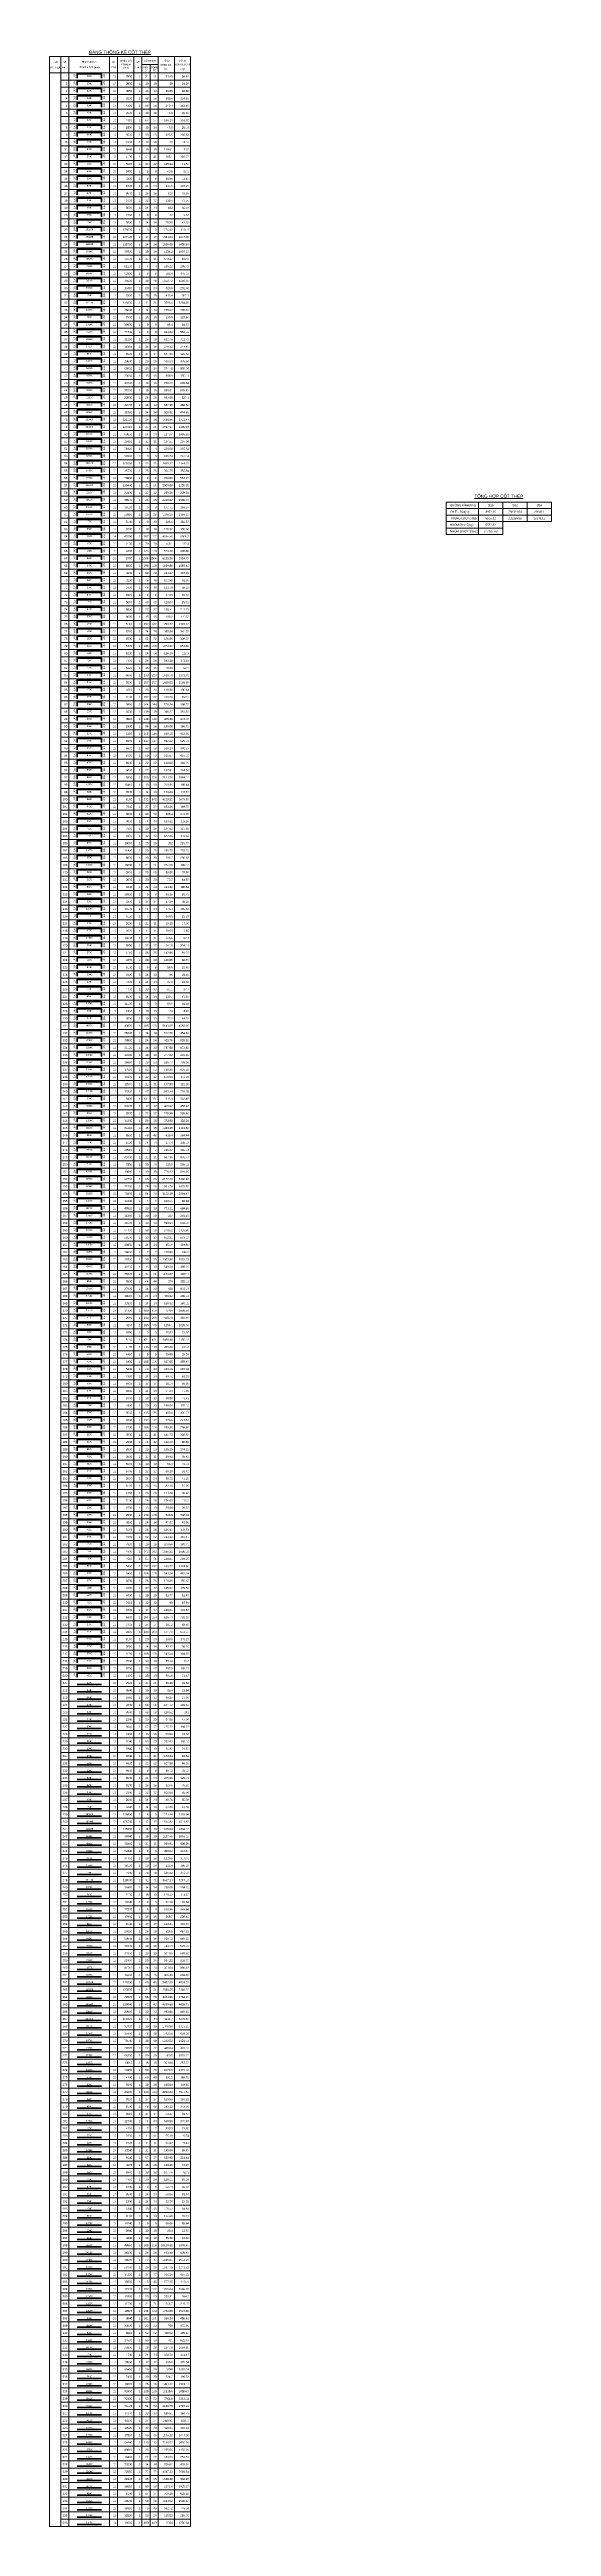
# Model space of a CAD drawing. Header units: millimetres. Extents: x -247377 to 927516, y -864259 to 155594.
# Drawn here: x 636100 to 698034, y -864259 to -559001 of the extents above; entities that cross this region are included whole.
import ezdxf
from ezdxf.enums import TextEntityAlignment as Align

# ---------------------------------------------------------------- set-up
doc = ezdxf.new("R2010")
doc.units = ezdxf.units.MM
doc.header["$MEASUREMENT"] = 0
for name, color, linetype, lineweight in [('NDC_FRAME', 7, 'Continuous', 20), ('NDC_S_REBAR', 4, 'Continuous', 35), ('NDC_S_VN TEXT', 7, 'Continuous', 20), ('NDC_Table', 3, 'Continuous', 20)]:
    doc.layers.add(name, color=color, linetype=linetype, lineweight=lineweight)
doc.styles.add('ARIAL', font='arial.ttf', dxfattribs={"width": 0.8})
doc.styles.add('NDC_ARIAL', font='arial.ttf', dxfattribs={"width": 0.85})

# ---------------------------------------------------------------- blocks, each defined once
blk = doc.blocks.new('Tieude')
at = {"layer": 'NDC_Table'}
for p, q in [((0, 2000), (0, 0)), ((0, 2000), (17405, 2000)), ((0, 0), (17405, 0)), ((1405, 2000), (1405, 0)), ((2405, 2000), (2405, 0)), ((7405, 2000), (7405, 0)), ((8405, 2000), (8405, 0)), ((10405, 2000), (10405, 0)), ((11405, 1000), (11405, 2000)), ((11405, 1000), (13405, 1000)), ((11405, 1000), (11405, 0)), ((12405, 1000), (12405, 0)), ((13405, 2000), (13405, 0)), ((15405, 2000), (15405, 0)), ((17405, 2000), (17405, 0))]:
    blk.add_line(p, q, dxfattribs=at)
at = {"layer": 'NDC_S_VN TEXT', "style": 'ARIAL', "width": 0.8}
for s, height, p in [('CẤU KIỆN', 200, (705, 667)), ('TÊN', 200, (705, 1333)), ('HIỆU', 200, (1905, 667)), ('SỐ', 200, (1905, 1333)), ('KÍCH THƯỚC (mm)', 200, (4905, 667)), ('HÌNH DẠNG &', 200, (4905, 1333)), ('%%UBẢNG THỐNG KÊ CỐT THÉP', 400, (8703, 2594)), ('(mm)', 200, (7905, 667)), ('%%C', 250, (7905, 1333)), ('CHIỀU DÀI', 200, (9405, 1500)), ('1 THANH', 200, (9405, 1000)), ('(mm)', 200, (9455, 599)), ('C.KIỆN', 200, (10905, 667)), ('SỐ', 200, (10905, 1333)), ('MỘT', 200, (11905, 667)), ('CK', 200, (11905, 264)), ('SỐ THANH', 200, (12405, 1500)), ('TOÀN', 200, (12935, 667)), ('BỘ', 200, (12935, 271)), ('CHIỀU DÀI', 200, (14405, 1000)), ('TỔNG', 200, (14405, 1500)), ('(m)', 200, (14405, 443)), ('TRỌNG LƯỢNG', 200, (16405, 1000)), ('TỔNG', 200, (16405, 1500)), ('(kg)', 200, (16418, 443))]:
    blk.add_text(s, height=height, dxfattribs=at).set_placement(p, align=Align.MIDDLE)
blk = doc.blocks.new('dang04')
at = {"layer": 'NDC_S_REBAR'}
blk.add_lwpolyline([(3405, -650), (3405, -150), (6405, -150), (6405, -650)], dxfattribs=at)
at = {"layer": 'NDC_Table'}
for p, q in [((0, 0), (0, -900)), ((1405, 0), (1405, -900)), ((2405, 0), (2405, -900)), ((7405, 0), (7405, -900)), ((8405, 0), (8405, -900)), ((10405, 0), (10405, -900)), ((11405, 0), (11405, -900)), ((12405, 0), (12405, -900)), ((13405, 0), (13405, -900)), ((15405, 0), (15405, -900)), ((17405, 0), (17405, -900)), ((1405, -900), (17405, -900))]:
    blk.add_line(p, q, dxfattribs=at)
at = {"layer": 'NDC_S_VN TEXT', "style": 'ARIAL'}
for p in [(2205, -450), (8205, -450), (10205, -450), (11205, -450), (12205, -450), (13205, -450), (15205, -450), (17205, -450)]:
    blk.add_attdef('D03', text='', height=250, dxfattribs=at).set_placement(p, align=Align.MIDDLE_RIGHT)
for p in [(3073, -150), (6733, -150)]:
    blk.add_attdef('D03', text='', height=200, rotation=90, dxfattribs=at).set_placement(p, align=Align.MIDDLE_RIGHT)
blk.add_attdef('D03', text='', height=200, dxfattribs=at).set_placement((4920, -425), align=Align.MIDDLE_CENTER)
blk = doc.blocks.new('dang01')
at = {"layer": 'NDC_S_REBAR'}
blk.add_line((3405, -650), (6405, -650), dxfattribs=at)
at = {"layer": 'NDC_Table'}
for p, q in [((0, 0), (0, -900)), ((1405, 0), (1405, -900)), ((2405, 0), (2405, -900)), ((7405, 0), (7405, -900)), ((8405, 0), (8405, -900)), ((10405, 0), (10405, -900)), ((11405, 0), (11405, -900)), ((12405, 0), (12405, -900)), ((13405, 0), (13405, -900)), ((15405, 0), (15405, -900)), ((17405, 0), (17405, -900)), ((1405, -900), (17405, -900))]:
    blk.add_line(p, q, dxfattribs=at)
at = {"layer": 'NDC_S_VN TEXT', "style": 'ARIAL'}
for p in [(2205, -450), (8205, -450), (10205, -450), (11205, -450), (12205, -450), (13205, -450), (15205, -450), (17205, -450)]:
    blk.add_attdef('D03', text='', height=250, dxfattribs=at).set_placement(p, align=Align.MIDDLE_RIGHT)
blk.add_attdef('00000000', text='', height=200, dxfattribs=at).set_placement((4920, -425), align=Align.MIDDLE_CENTER)

msp = doc.modelspace()

# ---------------------------------------------------------------- linework, layer by layer
at = {"layer": 'NDC_FRAME'}
for p, q in [((685034, -614767.8), (685034, -618767.8)), ((685034, -614767.8), (698034, -614767.8)), ((685034, -615567.8), (698034, -615567.8)), ((685034, -616367.8), (698034, -616367.8)), ((689034, -614767.8), (689034, -618767.8)), ((692034, -614767.8), (692034, -618767.8)), ((692034, -614767.8), (692034, -617167.8)), ((695034, -614767.8), (695034, -617167.8)), ((698034, -614767.8), (698034, -617167.8)), ((685034, -617167.8), (698034, -617167.8)), ((685034, -617967.8), (692034, -617967.8)), ((685034, -618767.8), (692034, -618767.8)), ((636100.2, -864259.1), (637505.5, -864259.1))]:
    msp.add_line(p, q, dxfattribs=at)

# ---------------------------------------------------------------- block references
msp.add_blockref('Tieude', (636100.2, -561859.1), dxfattribs=at)
ref = msp.add_blockref('dang04', (636100.2, -561859.1), dxfattribs=at)
ref.add_attrib('D03', '1', dxfattribs={"layer": 'NDC_S_VN TEXT', "height": 250, "style": 'ARIAL'}).set_placement((638305.5, -562309.1), align=Align.MIDDLE_RIGHT)
ref.add_attrib('D03', '180', dxfattribs={"layer": 'NDC_S_VN TEXT', "height": 200, "rotation": 90, "style": 'ARIAL'}).set_placement((639173.5, -562009.1), align=Align.MIDDLE_RIGHT)
ref.add_attrib('D03', '2590', dxfattribs={"layer": 'NDC_S_VN TEXT', "height": 200, "style": 'ARIAL'}).set_placement((641019.8, -562283.8), align=Align.MIDDLE_CENTER)
ref.add_attrib('D03', '180', dxfattribs={"layer": 'NDC_S_VN TEXT', "height": 200, "rotation": 90, "style": 'ARIAL'}).set_placement((642832.7, -562009.1), align=Align.MIDDLE_RIGHT)
ref.add_attrib('D03', '10', dxfattribs={"layer": 'NDC_S_VN TEXT', "height": 250, "style": 'ARIAL'}).set_placement((644305.5, -562309.1), align=Align.MIDDLE_RIGHT)
ref.add_attrib('D03', '2950', dxfattribs={"layer": 'NDC_S_VN TEXT', "height": 250, "style": 'ARIAL'}).set_placement((646305.5, -562309.1), align=Align.MIDDLE_RIGHT)
ref.add_attrib('D03', '1', dxfattribs={"layer": 'NDC_S_VN TEXT', "height": 250, "style": 'ARIAL'}).set_placement((647305.5, -562309.1), align=Align.MIDDLE_RIGHT)
ref.add_attrib('D03', '31', dxfattribs={"layer": 'NDC_S_VN TEXT', "height": 250, "style": 'ARIAL'}).set_placement((648305.5, -562309.1), align=Align.MIDDLE_RIGHT)
ref.add_attrib('D03', '31', dxfattribs={"layer": 'NDC_S_VN TEXT', "height": 250, "style": 'ARIAL'}).set_placement((649305.5, -562308.8), align=Align.MIDDLE_RIGHT)
ref.add_attrib('D03', '91.45', dxfattribs={"layer": 'NDC_S_VN TEXT', "height": 250, "style": 'ARIAL'}).set_placement((651305.5, -562309.1), align=Align.MIDDLE_RIGHT)
ref.add_attrib('D03', '56.42', dxfattribs={"layer": 'NDC_S_VN TEXT', "height": 250, "style": 'ARIAL'}).set_placement((653305.5, -562309.1), align=Align.MIDDLE_RIGHT)
ref = msp.add_blockref('dang04', (636100.2, -562759.1), dxfattribs=at)
ref.add_attrib('D03', '2', dxfattribs={"layer": 'NDC_S_VN TEXT', "height": 250, "style": 'ARIAL'}).set_placement((638305.5, -563209.1), align=Align.MIDDLE_RIGHT)
ref.add_attrib('D03', '180', dxfattribs={"layer": 'NDC_S_VN TEXT', "height": 200, "rotation": 90, "style": 'ARIAL'}).set_placement((639173.5, -562909.1), align=Align.MIDDLE_RIGHT)
ref.add_attrib('D03', '3540', dxfattribs={"layer": 'NDC_S_VN TEXT', "height": 200, "style": 'ARIAL'}).set_placement((641019.8, -563183.8), align=Align.MIDDLE_CENTER)
ref.add_attrib('D03', '180', dxfattribs={"layer": 'NDC_S_VN TEXT', "height": 200, "rotation": 90, "style": 'ARIAL'}).set_placement((642832.7, -562909.1), align=Align.MIDDLE_RIGHT)
ref.add_attrib('D03', '10', dxfattribs={"layer": 'NDC_S_VN TEXT', "height": 250, "style": 'ARIAL'}).set_placement((644305.5, -563209.1), align=Align.MIDDLE_RIGHT)
ref.add_attrib('D03', '3900', dxfattribs={"layer": 'NDC_S_VN TEXT', "height": 250, "style": 'ARIAL'}).set_placement((646305.5, -563209.1), align=Align.MIDDLE_RIGHT)
ref.add_attrib('D03', '1', dxfattribs={"layer": 'NDC_S_VN TEXT', "height": 250, "style": 'ARIAL'}).set_placement((647305.5, -563209.1), align=Align.MIDDLE_RIGHT)
ref.add_attrib('D03', '10', dxfattribs={"layer": 'NDC_S_VN TEXT', "height": 250, "style": 'ARIAL'}).set_placement((648305.5, -563209.1), align=Align.MIDDLE_RIGHT)
ref.add_attrib('D03', '10', dxfattribs={"layer": 'NDC_S_VN TEXT', "height": 250, "style": 'ARIAL'}).set_placement((649305.5, -563208.8), align=Align.MIDDLE_RIGHT)
ref.add_attrib('D03', '39', dxfattribs={"layer": 'NDC_S_VN TEXT', "height": 250, "style": 'ARIAL'}).set_placement((651305.5, -563209.1), align=Align.MIDDLE_RIGHT)
ref.add_attrib('D03', '24.06', dxfattribs={"layer": 'NDC_S_VN TEXT', "height": 250, "style": 'ARIAL'}).set_placement((653305.5, -563209.1), align=Align.MIDDLE_RIGHT)
ref = msp.add_blockref('dang04', (636100.2, -563659.1), dxfattribs=at)
ref.add_attrib('D03', '3', dxfattribs={"layer": 'NDC_S_VN TEXT', "height": 250, "style": 'ARIAL'}).set_placement((638305.5, -564109.1), align=Align.MIDDLE_RIGHT)
ref.add_attrib('D03', '180', dxfattribs={"layer": 'NDC_S_VN TEXT', "height": 200, "rotation": 90, "style": 'ARIAL'}).set_placement((639173.5, -563809.1), align=Align.MIDDLE_RIGHT)
ref.add_attrib('D03', '3490', dxfattribs={"layer": 'NDC_S_VN TEXT', "height": 200, "style": 'ARIAL'}).set_placement((641019.8, -564083.8), align=Align.MIDDLE_CENTER)
ref.add_attrib('D03', '180', dxfattribs={"layer": 'NDC_S_VN TEXT', "height": 200, "rotation": 90, "style": 'ARIAL'}).set_placement((642832.7, -563809.1), align=Align.MIDDLE_RIGHT)
ref.add_attrib('D03', '10', dxfattribs={"layer": 'NDC_S_VN TEXT', "height": 250, "style": 'ARIAL'}).set_placement((644305.5, -564109.1), align=Align.MIDDLE_RIGHT)
ref.add_attrib('D03', '3850', dxfattribs={"layer": 'NDC_S_VN TEXT', "height": 250, "style": 'ARIAL'}).set_placement((646305.5, -564109.1), align=Align.MIDDLE_RIGHT)
ref.add_attrib('D03', '1', dxfattribs={"layer": 'NDC_S_VN TEXT', "height": 250, "style": 'ARIAL'}).set_placement((647305.5, -564109.1), align=Align.MIDDLE_RIGHT)
ref.add_attrib('D03', '13', dxfattribs={"layer": 'NDC_S_VN TEXT', "height": 250, "style": 'ARIAL'}).set_placement((648305.5, -564109.1), align=Align.MIDDLE_RIGHT)
ref.add_attrib('D03', '13', dxfattribs={"layer": 'NDC_S_VN TEXT', "height": 250, "style": 'ARIAL'}).set_placement((649305.5, -564108.8), align=Align.MIDDLE_RIGHT)
ref.add_attrib('D03', '50.05', dxfattribs={"layer": 'NDC_S_VN TEXT', "height": 250, "style": 'ARIAL'}).set_placement((651305.5, -564109.1), align=Align.MIDDLE_RIGHT)
ref.add_attrib('D03', '30.88', dxfattribs={"layer": 'NDC_S_VN TEXT', "height": 250, "style": 'ARIAL'}).set_placement((653305.5, -564109.1), align=Align.MIDDLE_RIGHT)
ref = msp.add_blockref('dang04', (636100.2, -564559.1), dxfattribs=at)
ref.add_attrib('D03', '4', dxfattribs={"layer": 'NDC_S_VN TEXT', "height": 250, "style": 'ARIAL'}).set_placement((638305.5, -565009.1), align=Align.MIDDLE_RIGHT)
ref.add_attrib('D03', '180', dxfattribs={"layer": 'NDC_S_VN TEXT', "height": 200, "rotation": 90, "style": 'ARIAL'}).set_placement((639173.5, -564709.1), align=Align.MIDDLE_RIGHT)
ref.add_attrib('D03', '2840', dxfattribs={"layer": 'NDC_S_VN TEXT', "height": 200, "style": 'ARIAL'}).set_placement((641019.8, -564983.8), align=Align.MIDDLE_CENTER)
ref.add_attrib('D03', '180', dxfattribs={"layer": 'NDC_S_VN TEXT', "height": 200, "rotation": 90, "style": 'ARIAL'}).set_placement((642832.7, -564709.1), align=Align.MIDDLE_RIGHT)
ref.add_attrib('D03', '10', dxfattribs={"layer": 'NDC_S_VN TEXT', "height": 250, "style": 'ARIAL'}).set_placement((644305.5, -565009.1), align=Align.MIDDLE_RIGHT)
ref.add_attrib('D03', '3200', dxfattribs={"layer": 'NDC_S_VN TEXT', "height": 250, "style": 'ARIAL'}).set_placement((646305.5, -565009.1), align=Align.MIDDLE_RIGHT)
ref.add_attrib('D03', '1', dxfattribs={"layer": 'NDC_S_VN TEXT', "height": 250, "style": 'ARIAL'}).set_placement((647305.5, -565009.1), align=Align.MIDDLE_RIGHT)
ref.add_attrib('D03', '58', dxfattribs={"layer": 'NDC_S_VN TEXT', "height": 250, "style": 'ARIAL'}).set_placement((648305.5, -565009.1), align=Align.MIDDLE_RIGHT)
ref.add_attrib('D03', '58', dxfattribs={"layer": 'NDC_S_VN TEXT', "height": 250, "style": 'ARIAL'}).set_placement((649305.5, -565008.8), align=Align.MIDDLE_RIGHT)
ref.add_attrib('D03', '185.6', dxfattribs={"layer": 'NDC_S_VN TEXT', "height": 250, "style": 'ARIAL'}).set_placement((651305.5, -565009.1), align=Align.MIDDLE_RIGHT)
ref.add_attrib('D03', '114.52', dxfattribs={"layer": 'NDC_S_VN TEXT', "height": 250, "style": 'ARIAL'}).set_placement((653305.5, -565009.1), align=Align.MIDDLE_RIGHT)
ref = msp.add_blockref('dang04', (636100.2, -565459.1), dxfattribs=at)
ref.add_attrib('D03', '5', dxfattribs={"layer": 'NDC_S_VN TEXT', "height": 250, "style": 'ARIAL'}).set_placement((638305.5, -565909.1), align=Align.MIDDLE_RIGHT)
ref.add_attrib('D03', '180', dxfattribs={"layer": 'NDC_S_VN TEXT', "height": 200, "rotation": 90, "style": 'ARIAL'}).set_placement((639173.5, -565609.1), align=Align.MIDDLE_RIGHT)
ref.add_attrib('D03', '3940', dxfattribs={"layer": 'NDC_S_VN TEXT', "height": 200, "style": 'ARIAL'}).set_placement((641019.8, -565883.8), align=Align.MIDDLE_CENTER)
ref.add_attrib('D03', '180', dxfattribs={"layer": 'NDC_S_VN TEXT', "height": 200, "rotation": 90, "style": 'ARIAL'}).set_placement((642832.7, -565609.1), align=Align.MIDDLE_RIGHT)
ref.add_attrib('D03', '10', dxfattribs={"layer": 'NDC_S_VN TEXT', "height": 250, "style": 'ARIAL'}).set_placement((644305.5, -565909.1), align=Align.MIDDLE_RIGHT)
ref.add_attrib('D03', '4300', dxfattribs={"layer": 'NDC_S_VN TEXT', "height": 250, "style": 'ARIAL'}).set_placement((646305.5, -565909.1), align=Align.MIDDLE_RIGHT)
ref.add_attrib('D03', '1', dxfattribs={"layer": 'NDC_S_VN TEXT', "height": 250, "style": 'ARIAL'}).set_placement((647305.5, -565909.1), align=Align.MIDDLE_RIGHT)
ref.add_attrib('D03', '58', dxfattribs={"layer": 'NDC_S_VN TEXT', "height": 250, "style": 'ARIAL'}).set_placement((648305.5, -565909.1), align=Align.MIDDLE_RIGHT)
ref.add_attrib('D03', '58', dxfattribs={"layer": 'NDC_S_VN TEXT', "height": 250, "style": 'ARIAL'}).set_placement((649305.5, -565908.8), align=Align.MIDDLE_RIGHT)
ref.add_attrib('D03', '249.4', dxfattribs={"layer": 'NDC_S_VN TEXT', "height": 250, "style": 'ARIAL'}).set_placement((651305.5, -565909.1), align=Align.MIDDLE_RIGHT)
ref.add_attrib('D03', '153.88', dxfattribs={"layer": 'NDC_S_VN TEXT', "height": 250, "style": 'ARIAL'}).set_placement((653305.5, -565909.1), align=Align.MIDDLE_RIGHT)
ref = msp.add_blockref('dang04', (636100.2, -566359.1), dxfattribs=at)
ref.add_attrib('D03', '6', dxfattribs={"layer": 'NDC_S_VN TEXT', "height": 250, "style": 'ARIAL'}).set_placement((638305.5, -566809.1), align=Align.MIDDLE_RIGHT)
ref.add_attrib('D03', '180', dxfattribs={"layer": 'NDC_S_VN TEXT', "height": 200, "rotation": 90, "style": 'ARIAL'}).set_placement((639173.5, -566509.1), align=Align.MIDDLE_RIGHT)
ref.add_attrib('D03', '2240', dxfattribs={"layer": 'NDC_S_VN TEXT', "height": 200, "style": 'ARIAL'}).set_placement((641019.8, -566783.8), align=Align.MIDDLE_CENTER)
ref.add_attrib('D03', '180', dxfattribs={"layer": 'NDC_S_VN TEXT', "height": 200, "rotation": 90, "style": 'ARIAL'}).set_placement((642832.7, -566509.1), align=Align.MIDDLE_RIGHT)
ref.add_attrib('D03', '10', dxfattribs={"layer": 'NDC_S_VN TEXT', "height": 250, "style": 'ARIAL'}).set_placement((644305.5, -566809.1), align=Align.MIDDLE_RIGHT)
ref.add_attrib('D03', '2600', dxfattribs={"layer": 'NDC_S_VN TEXT', "height": 250, "style": 'ARIAL'}).set_placement((646305.5, -566809.1), align=Align.MIDDLE_RIGHT)
ref.add_attrib('D03', '1', dxfattribs={"layer": 'NDC_S_VN TEXT', "height": 250, "style": 'ARIAL'}).set_placement((647305.5, -566809.1), align=Align.MIDDLE_RIGHT)
ref.add_attrib('D03', '18', dxfattribs={"layer": 'NDC_S_VN TEXT', "height": 250, "style": 'ARIAL'}).set_placement((648305.5, -566809.1), align=Align.MIDDLE_RIGHT)
ref.add_attrib('D03', '18', dxfattribs={"layer": 'NDC_S_VN TEXT', "height": 250, "style": 'ARIAL'}).set_placement((649305.5, -566808.8), align=Align.MIDDLE_RIGHT)
ref.add_attrib('D03', '46.8', dxfattribs={"layer": 'NDC_S_VN TEXT', "height": 250, "style": 'ARIAL'}).set_placement((651305.5, -566809.1), align=Align.MIDDLE_RIGHT)
ref.add_attrib('D03', '28.88', dxfattribs={"layer": 'NDC_S_VN TEXT', "height": 250, "style": 'ARIAL'}).set_placement((653305.5, -566809.1), align=Align.MIDDLE_RIGHT)
ref = msp.add_blockref('dang04', (636100.2, -567259.1), dxfattribs=at)
ref.add_attrib('D03', '7', dxfattribs={"layer": 'NDC_S_VN TEXT', "height": 250, "style": 'ARIAL'}).set_placement((638305.5, -567709.1), align=Align.MIDDLE_RIGHT)
ref.add_attrib('D03', '180', dxfattribs={"layer": 'NDC_S_VN TEXT', "height": 200, "rotation": 90, "style": 'ARIAL'}).set_placement((639173.5, -567409.1), align=Align.MIDDLE_RIGHT)
ref.add_attrib('D03', '3960', dxfattribs={"layer": 'NDC_S_VN TEXT', "height": 200, "style": 'ARIAL'}).set_placement((641019.8, -567683.8), align=Align.MIDDLE_CENTER)
ref.add_attrib('D03', '180', dxfattribs={"layer": 'NDC_S_VN TEXT', "height": 200, "rotation": 90, "style": 'ARIAL'}).set_placement((642832.7, -567409.1), align=Align.MIDDLE_RIGHT)
ref.add_attrib('D03', '10', dxfattribs={"layer": 'NDC_S_VN TEXT', "height": 250, "style": 'ARIAL'}).set_placement((644305.5, -567709.1), align=Align.MIDDLE_RIGHT)
ref.add_attrib('D03', '4320', dxfattribs={"layer": 'NDC_S_VN TEXT', "height": 250, "style": 'ARIAL'}).set_placement((646305.5, -567709.1), align=Align.MIDDLE_RIGHT)
ref.add_attrib('D03', '1', dxfattribs={"layer": 'NDC_S_VN TEXT', "height": 250, "style": 'ARIAL'}).set_placement((647305.5, -567709.1), align=Align.MIDDLE_RIGHT)
ref.add_attrib('D03', '57', dxfattribs={"layer": 'NDC_S_VN TEXT', "height": 250, "style": 'ARIAL'}).set_placement((648305.5, -567709.1), align=Align.MIDDLE_RIGHT)
ref.add_attrib('D03', '57', dxfattribs={"layer": 'NDC_S_VN TEXT', "height": 250, "style": 'ARIAL'}).set_placement((649305.5, -567708.8), align=Align.MIDDLE_RIGHT)
ref.add_attrib('D03', '246.24', dxfattribs={"layer": 'NDC_S_VN TEXT', "height": 250, "style": 'ARIAL'}).set_placement((651305.5, -567709.1), align=Align.MIDDLE_RIGHT)
ref.add_attrib('D03', '151.93', dxfattribs={"layer": 'NDC_S_VN TEXT', "height": 250, "style": 'ARIAL'}).set_placement((653305.5, -567709.1), align=Align.MIDDLE_RIGHT)
ref = msp.add_blockref('dang04', (636100.2, -568159.1), dxfattribs=at)
ref.add_attrib('D03', '8', dxfattribs={"layer": 'NDC_S_VN TEXT', "height": 250, "style": 'ARIAL'}).set_placement((638305.5, -568609.1), align=Align.MIDDLE_RIGHT)
ref.add_attrib('D03', '180', dxfattribs={"layer": 'NDC_S_VN TEXT', "height": 200, "rotation": 90, "style": 'ARIAL'}).set_placement((639173.5, -568309.1), align=Align.MIDDLE_RIGHT)
ref.add_attrib('D03', '2490', dxfattribs={"layer": 'NDC_S_VN TEXT', "height": 200, "style": 'ARIAL'}).set_placement((641019.8, -568583.8), align=Align.MIDDLE_CENTER)
ref.add_attrib('D03', '180', dxfattribs={"layer": 'NDC_S_VN TEXT', "height": 200, "rotation": 90, "style": 'ARIAL'}).set_placement((642832.7, -568309.1), align=Align.MIDDLE_RIGHT)
ref.add_attrib('D03', '10', dxfattribs={"layer": 'NDC_S_VN TEXT', "height": 250, "style": 'ARIAL'}).set_placement((644305.5, -568609.1), align=Align.MIDDLE_RIGHT)
ref.add_attrib('D03', '2850', dxfattribs={"layer": 'NDC_S_VN TEXT', "height": 250, "style": 'ARIAL'}).set_placement((646305.5, -568609.1), align=Align.MIDDLE_RIGHT)
ref.add_attrib('D03', '1', dxfattribs={"layer": 'NDC_S_VN TEXT', "height": 250, "style": 'ARIAL'}).set_placement((647305.5, -568609.1), align=Align.MIDDLE_RIGHT)
ref.add_attrib('D03', '16', dxfattribs={"layer": 'NDC_S_VN TEXT', "height": 250, "style": 'ARIAL'}).set_placement((648305.5, -568609.1), align=Align.MIDDLE_RIGHT)
ref.add_attrib('D03', '16', dxfattribs={"layer": 'NDC_S_VN TEXT', "height": 250, "style": 'ARIAL'}).set_placement((649305.5, -568608.8), align=Align.MIDDLE_RIGHT)
ref.add_attrib('D03', '45.6', dxfattribs={"layer": 'NDC_S_VN TEXT', "height": 250, "style": 'ARIAL'}).set_placement((651305.5, -568609.1), align=Align.MIDDLE_RIGHT)
ref.add_attrib('D03', '28.14', dxfattribs={"layer": 'NDC_S_VN TEXT', "height": 250, "style": 'ARIAL'}).set_placement((653305.5, -568609.1), align=Align.MIDDLE_RIGHT)
ref = msp.add_blockref('dang04', (636100.2, -569059.1), dxfattribs=at)
ref.add_attrib('D03', '9', dxfattribs={"layer": 'NDC_S_VN TEXT', "height": 250, "style": 'ARIAL'}).set_placement((638305.5, -569509.1), align=Align.MIDDLE_RIGHT)
ref.add_attrib('D03', '180', dxfattribs={"layer": 'NDC_S_VN TEXT', "height": 200, "rotation": 90, "style": 'ARIAL'}).set_placement((639173.5, -569209.1), align=Align.MIDDLE_RIGHT)
ref.add_attrib('D03', '3140', dxfattribs={"layer": 'NDC_S_VN TEXT', "height": 200, "style": 'ARIAL'}).set_placement((641019.8, -569483.8), align=Align.MIDDLE_CENTER)
ref.add_attrib('D03', '180', dxfattribs={"layer": 'NDC_S_VN TEXT', "height": 200, "rotation": 90, "style": 'ARIAL'}).set_placement((642832.7, -569209.1), align=Align.MIDDLE_RIGHT)
ref.add_attrib('D03', '10', dxfattribs={"layer": 'NDC_S_VN TEXT', "height": 250, "style": 'ARIAL'}).set_placement((644305.5, -569509.1), align=Align.MIDDLE_RIGHT)
ref.add_attrib('D03', '3500', dxfattribs={"layer": 'NDC_S_VN TEXT', "height": 250, "style": 'ARIAL'}).set_placement((646305.5, -569509.1), align=Align.MIDDLE_RIGHT)
ref.add_attrib('D03', '1', dxfattribs={"layer": 'NDC_S_VN TEXT', "height": 250, "style": 'ARIAL'}).set_placement((647305.5, -569509.1), align=Align.MIDDLE_RIGHT)
ref.add_attrib('D03', '93', dxfattribs={"layer": 'NDC_S_VN TEXT', "height": 250, "style": 'ARIAL'}).set_placement((648305.5, -569509.1), align=Align.MIDDLE_RIGHT)
ref.add_attrib('D03', '93', dxfattribs={"layer": 'NDC_S_VN TEXT', "height": 250, "style": 'ARIAL'}).set_placement((649305.5, -569508.8), align=Align.MIDDLE_RIGHT)
ref.add_attrib('D03', '325.5', dxfattribs={"layer": 'NDC_S_VN TEXT', "height": 250, "style": 'ARIAL'}).set_placement((651305.5, -569509.1), align=Align.MIDDLE_RIGHT)
ref.add_attrib('D03', '200.83', dxfattribs={"layer": 'NDC_S_VN TEXT', "height": 250, "style": 'ARIAL'}).set_placement((653305.5, -569509.1), align=Align.MIDDLE_RIGHT)
ref = msp.add_blockref('dang04', (636100.2, -569959.1), dxfattribs=at)
ref.add_attrib('D03', '10', dxfattribs={"layer": 'NDC_S_VN TEXT', "height": 250, "style": 'ARIAL'}).set_placement((638305.5, -570409.1), align=Align.MIDDLE_RIGHT)
ref.add_attrib('D03', '180', dxfattribs={"layer": 'NDC_S_VN TEXT', "height": 200, "rotation": 90, "style": 'ARIAL'}).set_placement((639173.5, -570109.1), align=Align.MIDDLE_RIGHT)
ref.add_attrib('D03', '1940', dxfattribs={"layer": 'NDC_S_VN TEXT', "height": 200, "style": 'ARIAL'}).set_placement((641019.8, -570383.8), align=Align.MIDDLE_CENTER)
ref.add_attrib('D03', '180', dxfattribs={"layer": 'NDC_S_VN TEXT', "height": 200, "rotation": 90, "style": 'ARIAL'}).set_placement((642832.7, -570109.1), align=Align.MIDDLE_RIGHT)
ref.add_attrib('D03', '10', dxfattribs={"layer": 'NDC_S_VN TEXT', "height": 250, "style": 'ARIAL'}).set_placement((644305.5, -570409.1), align=Align.MIDDLE_RIGHT)
ref.add_attrib('D03', '2300', dxfattribs={"layer": 'NDC_S_VN TEXT', "height": 250, "style": 'ARIAL'}).set_placement((646305.5, -570409.1), align=Align.MIDDLE_RIGHT)
ref.add_attrib('D03', '1', dxfattribs={"layer": 'NDC_S_VN TEXT', "height": 250, "style": 'ARIAL'}).set_placement((647305.5, -570409.1), align=Align.MIDDLE_RIGHT)
ref.add_attrib('D03', '10', dxfattribs={"layer": 'NDC_S_VN TEXT', "height": 250, "style": 'ARIAL'}).set_placement((648305.5, -570409.1), align=Align.MIDDLE_RIGHT)
ref.add_attrib('D03', '10', dxfattribs={"layer": 'NDC_S_VN TEXT', "height": 250, "style": 'ARIAL'}).set_placement((649305.5, -570408.8), align=Align.MIDDLE_RIGHT)
ref.add_attrib('D03', '23', dxfattribs={"layer": 'NDC_S_VN TEXT', "height": 250, "style": 'ARIAL'}).set_placement((651305.5, -570409.1), align=Align.MIDDLE_RIGHT)
ref.add_attrib('D03', '14.19', dxfattribs={"layer": 'NDC_S_VN TEXT', "height": 250, "style": 'ARIAL'}).set_placement((653305.5, -570409.1), align=Align.MIDDLE_RIGHT)
ref = msp.add_blockref('dang04', (636100.2, -570859.1), dxfattribs=at)
ref.add_attrib('D03', '11', dxfattribs={"layer": 'NDC_S_VN TEXT', "height": 250, "style": 'ARIAL'}).set_placement((638305.5, -571309.1), align=Align.MIDDLE_RIGHT)
ref.add_attrib('D03', '180', dxfattribs={"layer": 'NDC_S_VN TEXT', "height": 200, "rotation": 90, "style": 'ARIAL'}).set_placement((639173.5, -571009.1), align=Align.MIDDLE_RIGHT)
ref.add_attrib('D03', '6285', dxfattribs={"layer": 'NDC_S_VN TEXT', "height": 200, "style": 'ARIAL'}).set_placement((641019.8, -571283.8), align=Align.MIDDLE_CENTER)
ref.add_attrib('D03', '180', dxfattribs={"layer": 'NDC_S_VN TEXT', "height": 200, "rotation": 90, "style": 'ARIAL'}).set_placement((642832.7, -571009.1), align=Align.MIDDLE_RIGHT)
ref.add_attrib('D03', '10', dxfattribs={"layer": 'NDC_S_VN TEXT', "height": 250, "style": 'ARIAL'}).set_placement((644305.5, -571309.1), align=Align.MIDDLE_RIGHT)
ref.add_attrib('D03', '6645', dxfattribs={"layer": 'NDC_S_VN TEXT', "height": 250, "style": 'ARIAL'}).set_placement((646305.5, -571309.1), align=Align.MIDDLE_RIGHT)
ref.add_attrib('D03', '1', dxfattribs={"layer": 'NDC_S_VN TEXT', "height": 250, "style": 'ARIAL'}).set_placement((647305.5, -571309.1), align=Align.MIDDLE_RIGHT)
ref.add_attrib('D03', '18', dxfattribs={"layer": 'NDC_S_VN TEXT', "height": 250, "style": 'ARIAL'}).set_placement((648305.5, -571309.1), align=Align.MIDDLE_RIGHT)
ref.add_attrib('D03', '18', dxfattribs={"layer": 'NDC_S_VN TEXT', "height": 250, "style": 'ARIAL'}).set_placement((649305.5, -571308.8), align=Align.MIDDLE_RIGHT)
ref.add_attrib('D03', '119.61', dxfattribs={"layer": 'NDC_S_VN TEXT', "height": 250, "style": 'ARIAL'}).set_placement((651305.5, -571309.1), align=Align.MIDDLE_RIGHT)
ref.add_attrib('D03', '73.8', dxfattribs={"layer": 'NDC_S_VN TEXT', "height": 250, "style": 'ARIAL'}).set_placement((653305.5, -571309.1), align=Align.MIDDLE_RIGHT)
ref = msp.add_blockref('dang04', (636100.2, -571759.1), dxfattribs=at)
ref.add_attrib('D03', '12', dxfattribs={"layer": 'NDC_S_VN TEXT', "height": 250, "style": 'ARIAL'}).set_placement((638305.5, -572209.1), align=Align.MIDDLE_RIGHT)
ref.add_attrib('D03', '180', dxfattribs={"layer": 'NDC_S_VN TEXT', "height": 200, "rotation": 90, "style": 'ARIAL'}).set_placement((639173.5, -571909.1), align=Align.MIDDLE_RIGHT)
ref.add_attrib('D03', '3740', dxfattribs={"layer": 'NDC_S_VN TEXT', "height": 200, "style": 'ARIAL'}).set_placement((641019.8, -572183.8), align=Align.MIDDLE_CENTER)
ref.add_attrib('D03', '180', dxfattribs={"layer": 'NDC_S_VN TEXT', "height": 200, "rotation": 90, "style": 'ARIAL'}).set_placement((642832.7, -571909.1), align=Align.MIDDLE_RIGHT)
ref.add_attrib('D03', '10', dxfattribs={"layer": 'NDC_S_VN TEXT', "height": 250, "style": 'ARIAL'}).set_placement((644305.5, -572209.1), align=Align.MIDDLE_RIGHT)
ref.add_attrib('D03', '4100', dxfattribs={"layer": 'NDC_S_VN TEXT', "height": 250, "style": 'ARIAL'}).set_placement((646305.5, -572209.1), align=Align.MIDDLE_RIGHT)
ref.add_attrib('D03', '1', dxfattribs={"layer": 'NDC_S_VN TEXT', "height": 250, "style": 'ARIAL'}).set_placement((647305.5, -572209.1), align=Align.MIDDLE_RIGHT)
ref.add_attrib('D03', '41', dxfattribs={"layer": 'NDC_S_VN TEXT', "height": 250, "style": 'ARIAL'}).set_placement((648305.5, -572209.1), align=Align.MIDDLE_RIGHT)
ref.add_attrib('D03', '41', dxfattribs={"layer": 'NDC_S_VN TEXT', "height": 250, "style": 'ARIAL'}).set_placement((649305.5, -572208.8), align=Align.MIDDLE_RIGHT)
ref.add_attrib('D03', '168.1', dxfattribs={"layer": 'NDC_S_VN TEXT', "height": 250, "style": 'ARIAL'}).set_placement((651305.5, -572209.1), align=Align.MIDDLE_RIGHT)
ref.add_attrib('D03', '103.72', dxfattribs={"layer": 'NDC_S_VN TEXT', "height": 250, "style": 'ARIAL'}).set_placement((653305.5, -572209.1), align=Align.MIDDLE_RIGHT)
ref = msp.add_blockref('dang04', (636100.2, -572659.1), dxfattribs=at)
ref.add_attrib('D03', '13', dxfattribs={"layer": 'NDC_S_VN TEXT', "height": 250, "style": 'ARIAL'}).set_placement((638305.5, -573109.1), align=Align.MIDDLE_RIGHT)
ref.add_attrib('D03', '180', dxfattribs={"layer": 'NDC_S_VN TEXT', "height": 200, "rotation": 90, "style": 'ARIAL'}).set_placement((639173.5, -572809.1), align=Align.MIDDLE_RIGHT)
ref.add_attrib('D03', '4910', dxfattribs={"layer": 'NDC_S_VN TEXT', "height": 200, "style": 'ARIAL'}).set_placement((641019.8, -573083.8), align=Align.MIDDLE_CENTER)
ref.add_attrib('D03', '180', dxfattribs={"layer": 'NDC_S_VN TEXT', "height": 200, "rotation": 90, "style": 'ARIAL'}).set_placement((642832.7, -572809.1), align=Align.MIDDLE_RIGHT)
ref.add_attrib('D03', '10', dxfattribs={"layer": 'NDC_S_VN TEXT', "height": 250, "style": 'ARIAL'}).set_placement((644305.5, -573109.1), align=Align.MIDDLE_RIGHT)
ref.add_attrib('D03', '5270', dxfattribs={"layer": 'NDC_S_VN TEXT', "height": 250, "style": 'ARIAL'}).set_placement((646305.5, -573109.1), align=Align.MIDDLE_RIGHT)
ref.add_attrib('D03', '1', dxfattribs={"layer": 'NDC_S_VN TEXT', "height": 250, "style": 'ARIAL'}).set_placement((647305.5, -573109.1), align=Align.MIDDLE_RIGHT)
ref.add_attrib('D03', '22', dxfattribs={"layer": 'NDC_S_VN TEXT', "height": 250, "style": 'ARIAL'}).set_placement((648305.5, -573109.1), align=Align.MIDDLE_RIGHT)
ref.add_attrib('D03', '22', dxfattribs={"layer": 'NDC_S_VN TEXT', "height": 250, "style": 'ARIAL'}).set_placement((649305.5, -573108.8), align=Align.MIDDLE_RIGHT)
ref.add_attrib('D03', '115.94', dxfattribs={"layer": 'NDC_S_VN TEXT', "height": 250, "style": 'ARIAL'}).set_placement((651305.5, -573109.1), align=Align.MIDDLE_RIGHT)
ref.add_attrib('D03', '71.53', dxfattribs={"layer": 'NDC_S_VN TEXT', "height": 250, "style": 'ARIAL'}).set_placement((653305.5, -573109.1), align=Align.MIDDLE_RIGHT)
ref = msp.add_blockref('dang04', (636100.2, -573559.1), dxfattribs=at)
ref.add_attrib('D03', '14', dxfattribs={"layer": 'NDC_S_VN TEXT', "height": 250, "style": 'ARIAL'}).set_placement((638305.5, -574009.1), align=Align.MIDDLE_RIGHT)
ref.add_attrib('D03', '180', dxfattribs={"layer": 'NDC_S_VN TEXT', "height": 200, "rotation": 90, "style": 'ARIAL'}).set_placement((639173.5, -573709.1), align=Align.MIDDLE_RIGHT)
ref.add_attrib('D03', '5090', dxfattribs={"layer": 'NDC_S_VN TEXT', "height": 200, "style": 'ARIAL'}).set_placement((641019.8, -573983.8), align=Align.MIDDLE_CENTER)
ref.add_attrib('D03', '180', dxfattribs={"layer": 'NDC_S_VN TEXT', "height": 200, "rotation": 90, "style": 'ARIAL'}).set_placement((642832.7, -573709.1), align=Align.MIDDLE_RIGHT)
ref.add_attrib('D03', '10', dxfattribs={"layer": 'NDC_S_VN TEXT', "height": 250, "style": 'ARIAL'}).set_placement((644305.5, -574009.1), align=Align.MIDDLE_RIGHT)
ref.add_attrib('D03', '5450', dxfattribs={"layer": 'NDC_S_VN TEXT', "height": 250, "style": 'ARIAL'}).set_placement((646305.5, -574009.1), align=Align.MIDDLE_RIGHT)
ref.add_attrib('D03', '1', dxfattribs={"layer": 'NDC_S_VN TEXT', "height": 250, "style": 'ARIAL'}).set_placement((647305.5, -574009.1), align=Align.MIDDLE_RIGHT)
ref.add_attrib('D03', '8', dxfattribs={"layer": 'NDC_S_VN TEXT', "height": 250, "style": 'ARIAL'}).set_placement((648305.5, -574009.1), align=Align.MIDDLE_RIGHT)
ref.add_attrib('D03', '8', dxfattribs={"layer": 'NDC_S_VN TEXT', "height": 250, "style": 'ARIAL'}).set_placement((649305.5, -574008.8), align=Align.MIDDLE_RIGHT)
ref.add_attrib('D03', '43.6', dxfattribs={"layer": 'NDC_S_VN TEXT', "height": 250, "style": 'ARIAL'}).set_placement((651305.5, -574009.1), align=Align.MIDDLE_RIGHT)
ref.add_attrib('D03', '26.9', dxfattribs={"layer": 'NDC_S_VN TEXT', "height": 250, "style": 'ARIAL'}).set_placement((653305.5, -574009.1), align=Align.MIDDLE_RIGHT)
ref = msp.add_blockref('dang04', (636100.2, -574459.1), dxfattribs=at)
ref.add_attrib('D03', '15', dxfattribs={"layer": 'NDC_S_VN TEXT', "height": 250, "style": 'ARIAL'}).set_placement((638305.5, -574909.1), align=Align.MIDDLE_RIGHT)
ref.add_attrib('D03', '180', dxfattribs={"layer": 'NDC_S_VN TEXT', "height": 200, "rotation": 90, "style": 'ARIAL'}).set_placement((639173.5, -574609.1), align=Align.MIDDLE_RIGHT)
ref.add_attrib('D03', '1960', dxfattribs={"layer": 'NDC_S_VN TEXT', "height": 200, "style": 'ARIAL'}).set_placement((641019.8, -574883.8), align=Align.MIDDLE_CENTER)
ref.add_attrib('D03', '180', dxfattribs={"layer": 'NDC_S_VN TEXT', "height": 200, "rotation": 90, "style": 'ARIAL'}).set_placement((642832.7, -574609.1), align=Align.MIDDLE_RIGHT)
ref.add_attrib('D03', '10', dxfattribs={"layer": 'NDC_S_VN TEXT', "height": 250, "style": 'ARIAL'}).set_placement((644305.5, -574909.1), align=Align.MIDDLE_RIGHT)
ref.add_attrib('D03', '2320', dxfattribs={"layer": 'NDC_S_VN TEXT', "height": 250, "style": 'ARIAL'}).set_placement((646305.5, -574909.1), align=Align.MIDDLE_RIGHT)
ref.add_attrib('D03', '1', dxfattribs={"layer": 'NDC_S_VN TEXT', "height": 250, "style": 'ARIAL'}).set_placement((647305.5, -574909.1), align=Align.MIDDLE_RIGHT)
ref.add_attrib('D03', '8', dxfattribs={"layer": 'NDC_S_VN TEXT', "height": 250, "style": 'ARIAL'}).set_placement((648305.5, -574909.1), align=Align.MIDDLE_RIGHT)
ref.add_attrib('D03', '8', dxfattribs={"layer": 'NDC_S_VN TEXT', "height": 250, "style": 'ARIAL'}).set_placement((649305.5, -574908.8), align=Align.MIDDLE_RIGHT)
ref.add_attrib('D03', '18.56', dxfattribs={"layer": 'NDC_S_VN TEXT', "height": 250, "style": 'ARIAL'}).set_placement((651305.5, -574909.1), align=Align.MIDDLE_RIGHT)
ref.add_attrib('D03', '11.45', dxfattribs={"layer": 'NDC_S_VN TEXT', "height": 250, "style": 'ARIAL'}).set_placement((653305.5, -574909.1), align=Align.MIDDLE_RIGHT)
ref = msp.add_blockref('dang04', (636100.2, -575359.1), dxfattribs=at)
ref.add_attrib('D03', '16', dxfattribs={"layer": 'NDC_S_VN TEXT', "height": 250, "style": 'ARIAL'}).set_placement((638305.5, -575809.1), align=Align.MIDDLE_RIGHT)
ref.add_attrib('D03', '180', dxfattribs={"layer": 'NDC_S_VN TEXT', "height": 200, "rotation": 90, "style": 'ARIAL'}).set_placement((639173.5, -575509.1), align=Align.MIDDLE_RIGHT)
ref.add_attrib('D03', '6040', dxfattribs={"layer": 'NDC_S_VN TEXT', "height": 200, "style": 'ARIAL'}).set_placement((641019.8, -575783.8), align=Align.MIDDLE_CENTER)
ref.add_attrib('D03', '180', dxfattribs={"layer": 'NDC_S_VN TEXT', "height": 200, "rotation": 90, "style": 'ARIAL'}).set_placement((642832.7, -575509.1), align=Align.MIDDLE_RIGHT)
ref.add_attrib('D03', '10', dxfattribs={"layer": 'NDC_S_VN TEXT', "height": 250, "style": 'ARIAL'}).set_placement((644305.5, -575809.1), align=Align.MIDDLE_RIGHT)
ref.add_attrib('D03', '6400', dxfattribs={"layer": 'NDC_S_VN TEXT', "height": 250, "style": 'ARIAL'}).set_placement((646305.5, -575809.1), align=Align.MIDDLE_RIGHT)
ref.add_attrib('D03', '1', dxfattribs={"layer": 'NDC_S_VN TEXT', "height": 250, "style": 'ARIAL'}).set_placement((647305.5, -575809.1), align=Align.MIDDLE_RIGHT)
ref.add_attrib('D03', '34', dxfattribs={"layer": 'NDC_S_VN TEXT', "height": 250, "style": 'ARIAL'}).set_placement((648305.5, -575809.1), align=Align.MIDDLE_RIGHT)
ref.add_attrib('D03', '34', dxfattribs={"layer": 'NDC_S_VN TEXT', "height": 250, "style": 'ARIAL'}).set_placement((649305.5, -575808.8), align=Align.MIDDLE_RIGHT)
ref.add_attrib('D03', '217.6', dxfattribs={"layer": 'NDC_S_VN TEXT', "height": 250, "style": 'ARIAL'}).set_placement((651305.5, -575809.1), align=Align.MIDDLE_RIGHT)
ref.add_attrib('D03', '134.26', dxfattribs={"layer": 'NDC_S_VN TEXT', "height": 250, "style": 'ARIAL'}).set_placement((653305.5, -575809.1), align=Align.MIDDLE_RIGHT)
ref = msp.add_blockref('dang04', (636100.2, -576259.1), dxfattribs=at)
ref.add_attrib('D03', '17', dxfattribs={"layer": 'NDC_S_VN TEXT', "height": 250, "style": 'ARIAL'}).set_placement((638305.5, -576709.1), align=Align.MIDDLE_RIGHT)
ref.add_attrib('D03', '180', dxfattribs={"layer": 'NDC_S_VN TEXT', "height": 200, "rotation": 90, "style": 'ARIAL'}).set_placement((639173.5, -576409.1), align=Align.MIDDLE_RIGHT)
ref.add_attrib('D03', '8240', dxfattribs={"layer": 'NDC_S_VN TEXT', "height": 200, "style": 'ARIAL'}).set_placement((641019.8, -576683.8), align=Align.MIDDLE_CENTER)
ref.add_attrib('D03', '180', dxfattribs={"layer": 'NDC_S_VN TEXT', "height": 200, "rotation": 90, "style": 'ARIAL'}).set_placement((642832.7, -576409.1), align=Align.MIDDLE_RIGHT)
ref.add_attrib('D03', '10', dxfattribs={"layer": 'NDC_S_VN TEXT', "height": 250, "style": 'ARIAL'}).set_placement((644305.5, -576709.1), align=Align.MIDDLE_RIGHT)
ref.add_attrib('D03', '8600', dxfattribs={"layer": 'NDC_S_VN TEXT', "height": 250, "style": 'ARIAL'}).set_placement((646305.5, -576709.1), align=Align.MIDDLE_RIGHT)
ref.add_attrib('D03', '1', dxfattribs={"layer": 'NDC_S_VN TEXT', "height": 250, "style": 'ARIAL'}).set_placement((647305.5, -576709.1), align=Align.MIDDLE_RIGHT)
ref.add_attrib('D03', '15', dxfattribs={"layer": 'NDC_S_VN TEXT', "height": 250, "style": 'ARIAL'}).set_placement((648305.5, -576709.1), align=Align.MIDDLE_RIGHT)
ref.add_attrib('D03', '15', dxfattribs={"layer": 'NDC_S_VN TEXT', "height": 250, "style": 'ARIAL'}).set_placement((649305.5, -576708.8), align=Align.MIDDLE_RIGHT)
ref.add_attrib('D03', '129', dxfattribs={"layer": 'NDC_S_VN TEXT', "height": 250, "style": 'ARIAL'}).set_placement((651305.5, -576709.1), align=Align.MIDDLE_RIGHT)
ref.add_attrib('D03', '79.59', dxfattribs={"layer": 'NDC_S_VN TEXT', "height": 250, "style": 'ARIAL'}).set_placement((653305.5, -576709.1), align=Align.MIDDLE_RIGHT)
ref = msp.add_blockref('dang04', (636100.2, -577159.1), dxfattribs=at)
ref.add_attrib('D03', '18', dxfattribs={"layer": 'NDC_S_VN TEXT', "height": 250, "style": 'ARIAL'}).set_placement((638305.5, -577609.1), align=Align.MIDDLE_RIGHT)
ref.add_attrib('D03', '180', dxfattribs={"layer": 'NDC_S_VN TEXT', "height": 200, "rotation": 90, "style": 'ARIAL'}).set_placement((639173.5, -577309.1), align=Align.MIDDLE_RIGHT)
ref.add_attrib('D03', '3340', dxfattribs={"layer": 'NDC_S_VN TEXT', "height": 200, "style": 'ARIAL'}).set_placement((641019.8, -577583.8), align=Align.MIDDLE_CENTER)
ref.add_attrib('D03', '180', dxfattribs={"layer": 'NDC_S_VN TEXT', "height": 200, "rotation": 90, "style": 'ARIAL'}).set_placement((642832.7, -577309.1), align=Align.MIDDLE_RIGHT)
ref.add_attrib('D03', '10', dxfattribs={"layer": 'NDC_S_VN TEXT', "height": 250, "style": 'ARIAL'}).set_placement((644305.5, -577609.1), align=Align.MIDDLE_RIGHT)
ref.add_attrib('D03', '3700', dxfattribs={"layer": 'NDC_S_VN TEXT', "height": 250, "style": 'ARIAL'}).set_placement((646305.5, -577609.1), align=Align.MIDDLE_RIGHT)
ref.add_attrib('D03', '1', dxfattribs={"layer": 'NDC_S_VN TEXT', "height": 250, "style": 'ARIAL'}).set_placement((647305.5, -577609.1), align=Align.MIDDLE_RIGHT)
ref.add_attrib('D03', '32', dxfattribs={"layer": 'NDC_S_VN TEXT', "height": 250, "style": 'ARIAL'}).set_placement((648305.5, -577609.1), align=Align.MIDDLE_RIGHT)
ref.add_attrib('D03', '32', dxfattribs={"layer": 'NDC_S_VN TEXT', "height": 250, "style": 'ARIAL'}).set_placement((649305.5, -577608.8), align=Align.MIDDLE_RIGHT)
ref.add_attrib('D03', '118.4', dxfattribs={"layer": 'NDC_S_VN TEXT', "height": 250, "style": 'ARIAL'}).set_placement((651305.5, -577609.1), align=Align.MIDDLE_RIGHT)
ref.add_attrib('D03', '73.05', dxfattribs={"layer": 'NDC_S_VN TEXT', "height": 250, "style": 'ARIAL'}).set_placement((653305.5, -577609.1), align=Align.MIDDLE_RIGHT)
ref = msp.add_blockref('dang04', (636100.2, -578059.1), dxfattribs=at)
ref.add_attrib('D03', '19', dxfattribs={"layer": 'NDC_S_VN TEXT', "height": 250, "style": 'ARIAL'}).set_placement((638305.5, -578509.1), align=Align.MIDDLE_RIGHT)
ref.add_attrib('D03', '180', dxfattribs={"layer": 'NDC_S_VN TEXT', "height": 200, "rotation": 90, "style": 'ARIAL'}).set_placement((639173.5, -578209.1), align=Align.MIDDLE_RIGHT)
ref.add_attrib('D03', '2640', dxfattribs={"layer": 'NDC_S_VN TEXT', "height": 200, "style": 'ARIAL'}).set_placement((641019.8, -578483.8), align=Align.MIDDLE_CENTER)
ref.add_attrib('D03', '180', dxfattribs={"layer": 'NDC_S_VN TEXT', "height": 200, "rotation": 90, "style": 'ARIAL'}).set_placement((642832.7, -578209.1), align=Align.MIDDLE_RIGHT)
ref.add_attrib('D03', '10', dxfattribs={"layer": 'NDC_S_VN TEXT', "height": 250, "style": 'ARIAL'}).set_placement((644305.5, -578509.1), align=Align.MIDDLE_RIGHT)
ref.add_attrib('D03', '3000', dxfattribs={"layer": 'NDC_S_VN TEXT', "height": 250, "style": 'ARIAL'}).set_placement((646305.5, -578509.1), align=Align.MIDDLE_RIGHT)
ref.add_attrib('D03', '1', dxfattribs={"layer": 'NDC_S_VN TEXT', "height": 250, "style": 'ARIAL'}).set_placement((647305.5, -578509.1), align=Align.MIDDLE_RIGHT)
ref.add_attrib('D03', '34', dxfattribs={"layer": 'NDC_S_VN TEXT', "height": 250, "style": 'ARIAL'}).set_placement((648305.5, -578509.1), align=Align.MIDDLE_RIGHT)
ref.add_attrib('D03', '34', dxfattribs={"layer": 'NDC_S_VN TEXT', "height": 250, "style": 'ARIAL'}).set_placement((649305.5, -578508.8), align=Align.MIDDLE_RIGHT)
ref.add_attrib('D03', '102', dxfattribs={"layer": 'NDC_S_VN TEXT', "height": 250, "style": 'ARIAL'}).set_placement((651305.5, -578509.1), align=Align.MIDDLE_RIGHT)
ref.add_attrib('D03', '62.93', dxfattribs={"layer": 'NDC_S_VN TEXT', "height": 250, "style": 'ARIAL'}).set_placement((653305.5, -578509.1), align=Align.MIDDLE_RIGHT)
ref = msp.add_blockref('dang04', (636100.2, -578959.1), dxfattribs=at)
ref.add_attrib('D03', '20', dxfattribs={"layer": 'NDC_S_VN TEXT', "height": 250, "style": 'ARIAL'}).set_placement((638305.5, -579409.1), align=Align.MIDDLE_RIGHT)
ref.add_attrib('D03', '180', dxfattribs={"layer": 'NDC_S_VN TEXT', "height": 200, "rotation": 90, "style": 'ARIAL'}).set_placement((639173.5, -579109.1), align=Align.MIDDLE_RIGHT)
ref.add_attrib('D03', '2390', dxfattribs={"layer": 'NDC_S_VN TEXT', "height": 200, "style": 'ARIAL'}).set_placement((641019.8, -579383.8), align=Align.MIDDLE_CENTER)
ref.add_attrib('D03', '180', dxfattribs={"layer": 'NDC_S_VN TEXT', "height": 200, "rotation": 90, "style": 'ARIAL'}).set_placement((642832.7, -579109.1), align=Align.MIDDLE_RIGHT)
ref.add_attrib('D03', '10', dxfattribs={"layer": 'NDC_S_VN TEXT', "height": 250, "style": 'ARIAL'}).set_placement((644305.5, -579409.1), align=Align.MIDDLE_RIGHT)
ref.add_attrib('D03', '2750', dxfattribs={"layer": 'NDC_S_VN TEXT', "height": 250, "style": 'ARIAL'}).set_placement((646305.5, -579409.1), align=Align.MIDDLE_RIGHT)
ref.add_attrib('D03', '1', dxfattribs={"layer": 'NDC_S_VN TEXT', "height": 250, "style": 'ARIAL'}).set_placement((647305.5, -579409.1), align=Align.MIDDLE_RIGHT)
ref.add_attrib('D03', '8', dxfattribs={"layer": 'NDC_S_VN TEXT', "height": 250, "style": 'ARIAL'}).set_placement((648305.5, -579409.1), align=Align.MIDDLE_RIGHT)
ref.add_attrib('D03', '8', dxfattribs={"layer": 'NDC_S_VN TEXT', "height": 250, "style": 'ARIAL'}).set_placement((649305.5, -579408.8), align=Align.MIDDLE_RIGHT)
ref.add_attrib('D03', '22', dxfattribs={"layer": 'NDC_S_VN TEXT', "height": 250, "style": 'ARIAL'}).set_placement((651305.5, -579409.1), align=Align.MIDDLE_RIGHT)
ref.add_attrib('D03', '13.57', dxfattribs={"layer": 'NDC_S_VN TEXT', "height": 250, "style": 'ARIAL'}).set_placement((653305.5, -579409.1), align=Align.MIDDLE_RIGHT)
ref = msp.add_blockref('dang04', (636100.2, -579859.1), dxfattribs=at)
ref.add_attrib('D03', '21', dxfattribs={"layer": 'NDC_S_VN TEXT', "height": 250, "style": 'ARIAL'}).set_placement((638305.5, -580309.1), align=Align.MIDDLE_RIGHT)
ref.add_attrib('D03', '180', dxfattribs={"layer": 'NDC_S_VN TEXT', "height": 200, "rotation": 90, "style": 'ARIAL'}).set_placement((639173.5, -580009.1), align=Align.MIDDLE_RIGHT)
ref.add_attrib('D03', '4660', dxfattribs={"layer": 'NDC_S_VN TEXT', "height": 200, "style": 'ARIAL'}).set_placement((641019.8, -580283.8), align=Align.MIDDLE_CENTER)
ref.add_attrib('D03', '180', dxfattribs={"layer": 'NDC_S_VN TEXT', "height": 200, "rotation": 90, "style": 'ARIAL'}).set_placement((642832.7, -580009.1), align=Align.MIDDLE_RIGHT)
ref.add_attrib('D03', '10', dxfattribs={"layer": 'NDC_S_VN TEXT', "height": 250, "style": 'ARIAL'}).set_placement((644305.5, -580309.1), align=Align.MIDDLE_RIGHT)
ref.add_attrib('D03', '5020', dxfattribs={"layer": 'NDC_S_VN TEXT', "height": 250, "style": 'ARIAL'}).set_placement((646305.5, -580309.1), align=Align.MIDDLE_RIGHT)
ref.add_attrib('D03', '1', dxfattribs={"layer": 'NDC_S_VN TEXT', "height": 250, "style": 'ARIAL'}).set_placement((647305.5, -580309.1), align=Align.MIDDLE_RIGHT)
ref.add_attrib('D03', '14', dxfattribs={"layer": 'NDC_S_VN TEXT', "height": 250, "style": 'ARIAL'}).set_placement((648305.5, -580309.1), align=Align.MIDDLE_RIGHT)
ref.add_attrib('D03', '14', dxfattribs={"layer": 'NDC_S_VN TEXT', "height": 250, "style": 'ARIAL'}).set_placement((649305.5, -580308.8), align=Align.MIDDLE_RIGHT)
ref.add_attrib('D03', '70.28', dxfattribs={"layer": 'NDC_S_VN TEXT', "height": 250, "style": 'ARIAL'}).set_placement((651305.5, -580309.1), align=Align.MIDDLE_RIGHT)
ref.add_attrib('D03', '43.36', dxfattribs={"layer": 'NDC_S_VN TEXT', "height": 250, "style": 'ARIAL'}).set_placement((653305.5, -580309.1), align=Align.MIDDLE_RIGHT)
ref = msp.add_blockref('dang04', (636100.2, -580759.1), dxfattribs=at)
ref.add_attrib('D03', '22', dxfattribs={"layer": 'NDC_S_VN TEXT', "height": 250, "style": 'ARIAL'}).set_placement((638305.5, -581209.1), align=Align.MIDDLE_RIGHT)
ref.add_attrib('D03', '180', dxfattribs={"layer": 'NDC_S_VN TEXT', "height": 200, "rotation": 90, "style": 'ARIAL'}).set_placement((639173.5, -580909.1), align=Align.MIDDLE_RIGHT)
ref.add_attrib('D03', '152690', dxfattribs={"layer": 'NDC_S_VN TEXT', "height": 200, "style": 'ARIAL'}).set_placement((641019.8, -581183.8), align=Align.MIDDLE_CENTER)
ref.add_attrib('D03', '180', dxfattribs={"layer": 'NDC_S_VN TEXT', "height": 200, "rotation": 90, "style": 'ARIAL'}).set_placement((642832.7, -580909.1), align=Align.MIDDLE_RIGHT)
ref.add_attrib('D03', '12', dxfattribs={"layer": 'NDC_S_VN TEXT', "height": 250, "style": 'ARIAL'}).set_placement((644305.5, -581209.1), align=Align.MIDDLE_RIGHT)
ref.add_attrib('D03', '159290', dxfattribs={"layer": 'NDC_S_VN TEXT', "height": 250, "style": 'ARIAL'}).set_placement((646305.5, -581209.1), align=Align.MIDDLE_RIGHT)
ref.add_attrib('D03', '1', dxfattribs={"layer": 'NDC_S_VN TEXT', "height": 250, "style": 'ARIAL'}).set_placement((647305.5, -581209.1), align=Align.MIDDLE_RIGHT)
ref.add_attrib('D03', '8', dxfattribs={"layer": 'NDC_S_VN TEXT', "height": 250, "style": 'ARIAL'}).set_placement((648305.5, -581209.1), align=Align.MIDDLE_RIGHT)
ref.add_attrib('D03', '8', dxfattribs={"layer": 'NDC_S_VN TEXT', "height": 250, "style": 'ARIAL'}).set_placement((649305.5, -581208.8), align=Align.MIDDLE_RIGHT)
ref.add_attrib('D03', '1274.32', dxfattribs={"layer": 'NDC_S_VN TEXT', "height": 250, "style": 'ARIAL'}).set_placement((651305.5, -581209.1), align=Align.MIDDLE_RIGHT)
ref.add_attrib('D03', '1131.6', dxfattribs={"layer": 'NDC_S_VN TEXT', "height": 250, "style": 'ARIAL'}).set_placement((653305.5, -581209.1), align=Align.MIDDLE_RIGHT)
ref = msp.add_blockref('dang04', (636100.2, -581659.1), dxfattribs=at)
ref.add_attrib('D03', '23', dxfattribs={"layer": 'NDC_S_VN TEXT', "height": 250, "style": 'ARIAL'}).set_placement((638305.5, -582109.1), align=Align.MIDDLE_RIGHT)
ref.add_attrib('D03', '180', dxfattribs={"layer": 'NDC_S_VN TEXT', "height": 200, "rotation": 90, "style": 'ARIAL'}).set_placement((639173.5, -581809.1), align=Align.MIDDLE_RIGHT)
ref.add_attrib('D03', '102440', dxfattribs={"layer": 'NDC_S_VN TEXT', "height": 200, "style": 'ARIAL'}).set_placement((641019.8, -582083.8), align=Align.MIDDLE_CENTER)
ref.add_attrib('D03', '180', dxfattribs={"layer": 'NDC_S_VN TEXT', "height": 200, "rotation": 90, "style": 'ARIAL'}).set_placement((642832.7, -581809.1), align=Align.MIDDLE_RIGHT)
ref.add_attrib('D03', '12', dxfattribs={"layer": 'NDC_S_VN TEXT', "height": 250, "style": 'ARIAL'}).set_placement((644305.5, -582109.1), align=Align.MIDDLE_RIGHT)
ref.add_attrib('D03', '107120', dxfattribs={"layer": 'NDC_S_VN TEXT', "height": 250, "style": 'ARIAL'}).set_placement((646305.5, -582109.1), align=Align.MIDDLE_RIGHT)
ref.add_attrib('D03', '1', dxfattribs={"layer": 'NDC_S_VN TEXT', "height": 250, "style": 'ARIAL'}).set_placement((647305.5, -582109.1), align=Align.MIDDLE_RIGHT)
ref.add_attrib('D03', '17', dxfattribs={"layer": 'NDC_S_VN TEXT', "height": 250, "style": 'ARIAL'}).set_placement((648305.5, -582109.1), align=Align.MIDDLE_RIGHT)
ref.add_attrib('D03', '17', dxfattribs={"layer": 'NDC_S_VN TEXT', "height": 250, "style": 'ARIAL'}).set_placement((649305.5, -582108.8), align=Align.MIDDLE_RIGHT)
ref.add_attrib('D03', '1821.04', dxfattribs={"layer": 'NDC_S_VN TEXT', "height": 250, "style": 'ARIAL'}).set_placement((651305.5, -582109.1), align=Align.MIDDLE_RIGHT)
ref.add_attrib('D03', '1617.08', dxfattribs={"layer": 'NDC_S_VN TEXT', "height": 250, "style": 'ARIAL'}).set_placement((653305.5, -582109.1), align=Align.MIDDLE_RIGHT)
ref = msp.add_blockref('dang04', (636100.2, -582559.1), dxfattribs=at)
ref.add_attrib('D03', '24', dxfattribs={"layer": 'NDC_S_VN TEXT', "height": 250, "style": 'ARIAL'}).set_placement((638305.5, -583009.1), align=Align.MIDDLE_RIGHT)
ref.add_attrib('D03', '180', dxfattribs={"layer": 'NDC_S_VN TEXT', "height": 200, "rotation": 90, "style": 'ARIAL'}).set_placement((639173.5, -582709.1), align=Align.MIDDLE_RIGHT)
ref.add_attrib('D03', '111040', dxfattribs={"layer": 'NDC_S_VN TEXT', "height": 200, "style": 'ARIAL'}).set_placement((641019.8, -582983.8), align=Align.MIDDLE_CENTER)
ref.add_attrib('D03', '180', dxfattribs={"layer": 'NDC_S_VN TEXT', "height": 200, "rotation": 90, "style": 'ARIAL'}).set_placement((642832.7, -582709.1), align=Align.MIDDLE_RIGHT)
ref.add_attrib('D03', '12', dxfattribs={"layer": 'NDC_S_VN TEXT', "height": 250, "style": 'ARIAL'}).set_placement((644305.5, -583009.1), align=Align.MIDDLE_RIGHT)
ref.add_attrib('D03', '115720', dxfattribs={"layer": 'NDC_S_VN TEXT', "height": 250, "style": 'ARIAL'}).set_placement((646305.5, -583009.1), align=Align.MIDDLE_RIGHT)
ref.add_attrib('D03', '1', dxfattribs={"layer": 'NDC_S_VN TEXT', "height": 250, "style": 'ARIAL'}).set_placement((647305.5, -583009.1), align=Align.MIDDLE_RIGHT)
ref.add_attrib('D03', '14', dxfattribs={"layer": 'NDC_S_VN TEXT', "height": 250, "style": 'ARIAL'}).set_placement((648305.5, -583009.1), align=Align.MIDDLE_RIGHT)
ref.add_attrib('D03', '14', dxfattribs={"layer": 'NDC_S_VN TEXT', "height": 250, "style": 'ARIAL'}).set_placement((649305.5, -583008.8), align=Align.MIDDLE_RIGHT)
ref.add_attrib('D03', '1620.08', dxfattribs={"layer": 'NDC_S_VN TEXT', "height": 250, "style": 'ARIAL'}).set_placement((651305.5, -583009.1), align=Align.MIDDLE_RIGHT)
ref.add_attrib('D03', '1438.63', dxfattribs={"layer": 'NDC_S_VN TEXT', "height": 250, "style": 'ARIAL'}).set_placement((653305.5, -583009.1), align=Align.MIDDLE_RIGHT)
ref = msp.add_blockref('dang04', (636100.2, -583459.1), dxfattribs=at)
ref.add_attrib('D03', '25', dxfattribs={"layer": 'NDC_S_VN TEXT', "height": 250, "style": 'ARIAL'}).set_placement((638305.5, -583909.1), align=Align.MIDDLE_RIGHT)
ref.add_attrib('D03', '180', dxfattribs={"layer": 'NDC_S_VN TEXT', "height": 200, "rotation": 90, "style": 'ARIAL'}).set_placement((639173.5, -583609.1), align=Align.MIDDLE_RIGHT)
ref.add_attrib('D03', '56940', dxfattribs={"layer": 'NDC_S_VN TEXT', "height": 200, "style": 'ARIAL'}).set_placement((641019.8, -583883.8), align=Align.MIDDLE_CENTER)
ref.add_attrib('D03', '180', dxfattribs={"layer": 'NDC_S_VN TEXT', "height": 200, "rotation": 90, "style": 'ARIAL'}).set_placement((642832.7, -583609.1), align=Align.MIDDLE_RIGHT)
ref.add_attrib('D03', '12', dxfattribs={"layer": 'NDC_S_VN TEXT', "height": 250, "style": 'ARIAL'}).set_placement((644305.5, -583909.1), align=Align.MIDDLE_RIGHT)
ref.add_attrib('D03', '59700', dxfattribs={"layer": 'NDC_S_VN TEXT', "height": 250, "style": 'ARIAL'}).set_placement((646305.5, -583909.1), align=Align.MIDDLE_RIGHT)
ref.add_attrib('D03', '1', dxfattribs={"layer": 'NDC_S_VN TEXT', "height": 250, "style": 'ARIAL'}).set_placement((647305.5, -583909.1), align=Align.MIDDLE_RIGHT)
ref.add_attrib('D03', '19', dxfattribs={"layer": 'NDC_S_VN TEXT', "height": 250, "style": 'ARIAL'}).set_placement((648305.5, -583909.1), align=Align.MIDDLE_RIGHT)
ref.add_attrib('D03', '19', dxfattribs={"layer": 'NDC_S_VN TEXT', "height": 250, "style": 'ARIAL'}).set_placement((649305.5, -583908.8), align=Align.MIDDLE_RIGHT)
ref.add_attrib('D03', '1134.3', dxfattribs={"layer": 'NDC_S_VN TEXT', "height": 250, "style": 'ARIAL'}).set_placement((651305.5, -583909.1), align=Align.MIDDLE_RIGHT)
ref.add_attrib('D03', '1007.26', dxfattribs={"layer": 'NDC_S_VN TEXT', "height": 250, "style": 'ARIAL'}).set_placement((653305.5, -583909.1), align=Align.MIDDLE_RIGHT)
ref = msp.add_blockref('dang04', (636100.2, -584359.1), dxfattribs=at)
ref.add_attrib('D03', '26', dxfattribs={"layer": 'NDC_S_VN TEXT', "height": 250, "style": 'ARIAL'}).set_placement((638305.5, -584809.1), align=Align.MIDDLE_RIGHT)
ref.add_attrib('D03', '180', dxfattribs={"layer": 'NDC_S_VN TEXT', "height": 200, "rotation": 90, "style": 'ARIAL'}).set_placement((639173.5, -584509.1), align=Align.MIDDLE_RIGHT)
ref.add_attrib('D03', '49890', dxfattribs={"layer": 'NDC_S_VN TEXT', "height": 200, "style": 'ARIAL'}).set_placement((641019.8, -584783.8), align=Align.MIDDLE_CENTER)
ref.add_attrib('D03', '180', dxfattribs={"layer": 'NDC_S_VN TEXT', "height": 200, "rotation": 90, "style": 'ARIAL'}).set_placement((642832.7, -584509.1), align=Align.MIDDLE_RIGHT)
ref.add_attrib('D03', '12', dxfattribs={"layer": 'NDC_S_VN TEXT', "height": 250, "style": 'ARIAL'}).set_placement((644305.5, -584809.1), align=Align.MIDDLE_RIGHT)
ref.add_attrib('D03', '52170', dxfattribs={"layer": 'NDC_S_VN TEXT', "height": 250, "style": 'ARIAL'}).set_placement((646305.5, -584809.1), align=Align.MIDDLE_RIGHT)
ref.add_attrib('D03', '1', dxfattribs={"layer": 'NDC_S_VN TEXT', "height": 250, "style": 'ARIAL'}).set_placement((647305.5, -584809.1), align=Align.MIDDLE_RIGHT)
ref.add_attrib('D03', '11', dxfattribs={"layer": 'NDC_S_VN TEXT', "height": 250, "style": 'ARIAL'}).set_placement((648305.5, -584809.1), align=Align.MIDDLE_RIGHT)
ref.add_attrib('D03', '11', dxfattribs={"layer": 'NDC_S_VN TEXT', "height": 250, "style": 'ARIAL'}).set_placement((649305.5, -584808.8), align=Align.MIDDLE_RIGHT)
ref.add_attrib('D03', '573.87', dxfattribs={"layer": 'NDC_S_VN TEXT', "height": 250, "style": 'ARIAL'}).set_placement((651305.5, -584809.1), align=Align.MIDDLE_RIGHT)
ref.add_attrib('D03', '509.6', dxfattribs={"layer": 'NDC_S_VN TEXT', "height": 250, "style": 'ARIAL'}).set_placement((653305.5, -584809.1), align=Align.MIDDLE_RIGHT)
ref = msp.add_blockref('dang04', (636100.2, -585259.1), dxfattribs=at)
ref.add_attrib('D03', '27', dxfattribs={"layer": 'NDC_S_VN TEXT', "height": 250, "style": 'ARIAL'}).set_placement((638305.5, -585709.1), align=Align.MIDDLE_RIGHT)
ref.add_attrib('D03', '180', dxfattribs={"layer": 'NDC_S_VN TEXT', "height": 200, "rotation": 90, "style": 'ARIAL'}).set_placement((639173.5, -585409.1), align=Align.MIDDLE_RIGHT)
ref.add_attrib('D03', '78040', dxfattribs={"layer": 'NDC_S_VN TEXT', "height": 200, "style": 'ARIAL'}).set_placement((641019.8, -585683.8), align=Align.MIDDLE_CENTER)
ref.add_attrib('D03', '180', dxfattribs={"layer": 'NDC_S_VN TEXT', "height": 200, "rotation": 90, "style": 'ARIAL'}).set_placement((642832.7, -585409.1), align=Align.MIDDLE_RIGHT)
ref.add_attrib('D03', '12', dxfattribs={"layer": 'NDC_S_VN TEXT', "height": 250, "style": 'ARIAL'}).set_placement((644305.5, -585709.1), align=Align.MIDDLE_RIGHT)
ref.add_attrib('D03', '81280', dxfattribs={"layer": 'NDC_S_VN TEXT', "height": 250, "style": 'ARIAL'}).set_placement((646305.5, -585709.1), align=Align.MIDDLE_RIGHT)
ref.add_attrib('D03', '1', dxfattribs={"layer": 'NDC_S_VN TEXT', "height": 250, "style": 'ARIAL'}).set_placement((647305.5, -585709.1), align=Align.MIDDLE_RIGHT)
ref.add_attrib('D03', '4', dxfattribs={"layer": 'NDC_S_VN TEXT', "height": 250, "style": 'ARIAL'}).set_placement((648305.5, -585709.1), align=Align.MIDDLE_RIGHT)
ref.add_attrib('D03', '4', dxfattribs={"layer": 'NDC_S_VN TEXT', "height": 250, "style": 'ARIAL'}).set_placement((649305.5, -585708.8), align=Align.MIDDLE_RIGHT)
ref.add_attrib('D03', '325.12', dxfattribs={"layer": 'NDC_S_VN TEXT', "height": 250, "style": 'ARIAL'}).set_placement((651305.5, -585709.1), align=Align.MIDDLE_RIGHT)
ref.add_attrib('D03', '288.71', dxfattribs={"layer": 'NDC_S_VN TEXT', "height": 250, "style": 'ARIAL'}).set_placement((653305.5, -585709.1), align=Align.MIDDLE_RIGHT)
ref = msp.add_blockref('dang04', (636100.2, -586159.1), dxfattribs=at)
ref.add_attrib('D03', '28', dxfattribs={"layer": 'NDC_S_VN TEXT', "height": 250, "style": 'ARIAL'}).set_placement((638305.5, -586609.1), align=Align.MIDDLE_RIGHT)
ref.add_attrib('D03', '180', dxfattribs={"layer": 'NDC_S_VN TEXT', "height": 200, "rotation": 90, "style": 'ARIAL'}).set_placement((639173.5, -586309.1), align=Align.MIDDLE_RIGHT)
ref.add_attrib('D03', '60040', dxfattribs={"layer": 'NDC_S_VN TEXT', "height": 200, "style": 'ARIAL'}).set_placement((641019.8, -586583.8), align=Align.MIDDLE_CENTER)
ref.add_attrib('D03', '180', dxfattribs={"layer": 'NDC_S_VN TEXT', "height": 200, "rotation": 90, "style": 'ARIAL'}).set_placement((642832.7, -586309.1), align=Align.MIDDLE_RIGHT)
ref.add_attrib('D03', '12', dxfattribs={"layer": 'NDC_S_VN TEXT', "height": 250, "style": 'ARIAL'}).set_placement((644305.5, -586609.1), align=Align.MIDDLE_RIGHT)
ref.add_attrib('D03', '62800', dxfattribs={"layer": 'NDC_S_VN TEXT', "height": 250, "style": 'ARIAL'}).set_placement((646305.5, -586609.1), align=Align.MIDDLE_RIGHT)
ref.add_attrib('D03', '1', dxfattribs={"layer": 'NDC_S_VN TEXT', "height": 250, "style": 'ARIAL'}).set_placement((647305.5, -586609.1), align=Align.MIDDLE_RIGHT)
ref.add_attrib('D03', '8', dxfattribs={"layer": 'NDC_S_VN TEXT', "height": 250, "style": 'ARIAL'}).set_placement((648305.5, -586609.1), align=Align.MIDDLE_RIGHT)
ref.add_attrib('D03', '8', dxfattribs={"layer": 'NDC_S_VN TEXT', "height": 250, "style": 'ARIAL'}).set_placement((649305.5, -586608.8), align=Align.MIDDLE_RIGHT)
ref.add_attrib('D03', '502.4', dxfattribs={"layer": 'NDC_S_VN TEXT', "height": 250, "style": 'ARIAL'}).set_placement((651305.5, -586609.1), align=Align.MIDDLE_RIGHT)
ref.add_attrib('D03', '446.13', dxfattribs={"layer": 'NDC_S_VN TEXT', "height": 250, "style": 'ARIAL'}).set_placement((653305.5, -586609.1), align=Align.MIDDLE_RIGHT)
ref = msp.add_blockref('dang04', (636100.2, -587059.1), dxfattribs=at)
ref.add_attrib('D03', '29', dxfattribs={"layer": 'NDC_S_VN TEXT', "height": 250, "style": 'ARIAL'}).set_placement((638305.5, -587509.1), align=Align.MIDDLE_RIGHT)
ref.add_attrib('D03', '180', dxfattribs={"layer": 'NDC_S_VN TEXT', "height": 200, "rotation": 90, "style": 'ARIAL'}).set_placement((639173.5, -587209.1), align=Align.MIDDLE_RIGHT)
ref.add_attrib('D03', '33790', dxfattribs={"layer": 'NDC_S_VN TEXT', "height": 200, "style": 'ARIAL'}).set_placement((641019.8, -587483.8), align=Align.MIDDLE_CENTER)
ref.add_attrib('D03', '180', dxfattribs={"layer": 'NDC_S_VN TEXT', "height": 200, "rotation": 90, "style": 'ARIAL'}).set_placement((642832.7, -587209.1), align=Align.MIDDLE_RIGHT)
ref.add_attrib('D03', '12', dxfattribs={"layer": 'NDC_S_VN TEXT', "height": 250, "style": 'ARIAL'}).set_placement((644305.5, -587509.1), align=Align.MIDDLE_RIGHT)
ref.add_attrib('D03', '35590', dxfattribs={"layer": 'NDC_S_VN TEXT', "height": 250, "style": 'ARIAL'}).set_placement((646305.5, -587509.1), align=Align.MIDDLE_RIGHT)
ref.add_attrib('D03', '1', dxfattribs={"layer": 'NDC_S_VN TEXT', "height": 250, "style": 'ARIAL'}).set_placement((647305.5, -587509.1), align=Align.MIDDLE_RIGHT)
ref.add_attrib('D03', '38', dxfattribs={"layer": 'NDC_S_VN TEXT', "height": 250, "style": 'ARIAL'}).set_placement((648305.5, -587509.1), align=Align.MIDDLE_RIGHT)
ref.add_attrib('D03', '38', dxfattribs={"layer": 'NDC_S_VN TEXT', "height": 250, "style": 'ARIAL'}).set_placement((649305.5, -587508.8), align=Align.MIDDLE_RIGHT)
ref.add_attrib('D03', '1352.42', dxfattribs={"layer": 'NDC_S_VN TEXT', "height": 250, "style": 'ARIAL'}).set_placement((651305.5, -587509.1), align=Align.MIDDLE_RIGHT)
ref.add_attrib('D03', '1200.95', dxfattribs={"layer": 'NDC_S_VN TEXT', "height": 250, "style": 'ARIAL'}).set_placement((653305.5, -587509.1), align=Align.MIDDLE_RIGHT)
ref = msp.add_blockref('dang04', (636100.2, -587959.1), dxfattribs=at)
ref.add_attrib('D03', '30', dxfattribs={"layer": 'NDC_S_VN TEXT', "height": 250, "style": 'ARIAL'}).set_placement((638305.5, -588409.1), align=Align.MIDDLE_RIGHT)
ref.add_attrib('D03', '180', dxfattribs={"layer": 'NDC_S_VN TEXT', "height": 200, "rotation": 90, "style": 'ARIAL'}).set_placement((639173.5, -588109.1), align=Align.MIDDLE_RIGHT)
ref.add_attrib('D03', '15640', dxfattribs={"layer": 'NDC_S_VN TEXT', "height": 200, "style": 'ARIAL'}).set_placement((641019.8, -588383.8), align=Align.MIDDLE_CENTER)
ref.add_attrib('D03', '180', dxfattribs={"layer": 'NDC_S_VN TEXT', "height": 200, "rotation": 90, "style": 'ARIAL'}).set_placement((642832.7, -588109.1), align=Align.MIDDLE_RIGHT)
ref.add_attrib('D03', '12', dxfattribs={"layer": 'NDC_S_VN TEXT', "height": 250, "style": 'ARIAL'}).set_placement((644305.5, -588409.1), align=Align.MIDDLE_RIGHT)
ref.add_attrib('D03', '16480', dxfattribs={"layer": 'NDC_S_VN TEXT', "height": 250, "style": 'ARIAL'}).set_placement((646305.5, -588409.1), align=Align.MIDDLE_RIGHT)
ref.add_attrib('D03', '1', dxfattribs={"layer": 'NDC_S_VN TEXT', "height": 250, "style": 'ARIAL'}).set_placement((647305.5, -588409.1), align=Align.MIDDLE_RIGHT)
ref.add_attrib('D03', '20', dxfattribs={"layer": 'NDC_S_VN TEXT', "height": 250, "style": 'ARIAL'}).set_placement((648305.5, -588409.1), align=Align.MIDDLE_RIGHT)
ref.add_attrib('D03', '20', dxfattribs={"layer": 'NDC_S_VN TEXT', "height": 250, "style": 'ARIAL'}).set_placement((649305.5, -588408.8), align=Align.MIDDLE_RIGHT)
ref.add_attrib('D03', '329.6', dxfattribs={"layer": 'NDC_S_VN TEXT', "height": 250, "style": 'ARIAL'}).set_placement((651305.5, -588409.1), align=Align.MIDDLE_RIGHT)
ref.add_attrib('D03', '292.68', dxfattribs={"layer": 'NDC_S_VN TEXT', "height": 250, "style": 'ARIAL'}).set_placement((653305.5, -588409.1), align=Align.MIDDLE_RIGHT)
ref = msp.add_blockref('dang04', (636100.2, -588859.1), dxfattribs=at)
ref.add_attrib('D03', '31', dxfattribs={"layer": 'NDC_S_VN TEXT', "height": 250, "style": 'ARIAL'}).set_placement((638305.5, -589309.1), align=Align.MIDDLE_RIGHT)
ref.add_attrib('D03', '180', dxfattribs={"layer": 'NDC_S_VN TEXT', "height": 200, "rotation": 90, "style": 'ARIAL'}).set_placement((639173.5, -589009.1), align=Align.MIDDLE_RIGHT)
ref.add_attrib('D03', '4940', dxfattribs={"layer": 'NDC_S_VN TEXT', "height": 200, "style": 'ARIAL'}).set_placement((641019.8, -589283.8), align=Align.MIDDLE_CENTER)
ref.add_attrib('D03', '180', dxfattribs={"layer": 'NDC_S_VN TEXT', "height": 200, "rotation": 90, "style": 'ARIAL'}).set_placement((642832.7, -589009.1), align=Align.MIDDLE_RIGHT)
ref.add_attrib('D03', '12', dxfattribs={"layer": 'NDC_S_VN TEXT', "height": 250, "style": 'ARIAL'}).set_placement((644305.5, -589309.1), align=Align.MIDDLE_RIGHT)
ref.add_attrib('D03', '5300', dxfattribs={"layer": 'NDC_S_VN TEXT', "height": 250, "style": 'ARIAL'}).set_placement((646305.5, -589309.1), align=Align.MIDDLE_RIGHT)
ref.add_attrib('D03', '1', dxfattribs={"layer": 'NDC_S_VN TEXT', "height": 250, "style": 'ARIAL'}).set_placement((647305.5, -589309.1), align=Align.MIDDLE_RIGHT)
ref.add_attrib('D03', '78', dxfattribs={"layer": 'NDC_S_VN TEXT', "height": 250, "style": 'ARIAL'}).set_placement((648305.5, -589309.1), align=Align.MIDDLE_RIGHT)
ref.add_attrib('D03', '78', dxfattribs={"layer": 'NDC_S_VN TEXT', "height": 250, "style": 'ARIAL'}).set_placement((649305.5, -589308.8), align=Align.MIDDLE_RIGHT)
ref.add_attrib('D03', '413.4', dxfattribs={"layer": 'NDC_S_VN TEXT', "height": 250, "style": 'ARIAL'}).set_placement((651305.5, -589309.1), align=Align.MIDDLE_RIGHT)
ref.add_attrib('D03', '367.1', dxfattribs={"layer": 'NDC_S_VN TEXT', "height": 250, "style": 'ARIAL'}).set_placement((653305.5, -589309.1), align=Align.MIDDLE_RIGHT)
ref = msp.add_blockref('dang04', (636100.2, -589759.1), dxfattribs=at)
ref.add_attrib('D03', '32', dxfattribs={"layer": 'NDC_S_VN TEXT', "height": 250, "style": 'ARIAL'}).set_placement((638305.5, -590209.1), align=Align.MIDDLE_RIGHT)
ref.add_attrib('D03', '180', dxfattribs={"layer": 'NDC_S_VN TEXT', "height": 200, "rotation": 90, "style": 'ARIAL'}).set_placement((639173.5, -589909.1), align=Align.MIDDLE_RIGHT)
ref.add_attrib('D03', '114140', dxfattribs={"layer": 'NDC_S_VN TEXT', "height": 200, "style": 'ARIAL'}).set_placement((641019.8, -590183.8), align=Align.MIDDLE_CENTER)
ref.add_attrib('D03', '180', dxfattribs={"layer": 'NDC_S_VN TEXT', "height": 200, "rotation": 90, "style": 'ARIAL'}).set_placement((642832.7, -589909.1), align=Align.MIDDLE_RIGHT)
ref.add_attrib('D03', '12', dxfattribs={"layer": 'NDC_S_VN TEXT', "height": 250, "style": 'ARIAL'}).set_placement((644305.5, -590209.1), align=Align.MIDDLE_RIGHT)
ref.add_attrib('D03', '119300', dxfattribs={"layer": 'NDC_S_VN TEXT', "height": 250, "style": 'ARIAL'}).set_placement((646305.5, -590209.1), align=Align.MIDDLE_RIGHT)
ref.add_attrib('D03', '1', dxfattribs={"layer": 'NDC_S_VN TEXT', "height": 250, "style": 'ARIAL'}).set_placement((647305.5, -590209.1), align=Align.MIDDLE_RIGHT)
ref.add_attrib('D03', '31', dxfattribs={"layer": 'NDC_S_VN TEXT', "height": 250, "style": 'ARIAL'}).set_placement((648305.5, -590209.1), align=Align.MIDDLE_RIGHT)
ref.add_attrib('D03', '31', dxfattribs={"layer": 'NDC_S_VN TEXT', "height": 250, "style": 'ARIAL'}).set_placement((649305.5, -590208.8), align=Align.MIDDLE_RIGHT)
ref.add_attrib('D03', '3698.3', dxfattribs={"layer": 'NDC_S_VN TEXT', "height": 250, "style": 'ARIAL'}).set_placement((651305.5, -590209.1), align=Align.MIDDLE_RIGHT)
ref.add_attrib('D03', '3284.09', dxfattribs={"layer": 'NDC_S_VN TEXT', "height": 250, "style": 'ARIAL'}).set_placement((653305.5, -590209.1), align=Align.MIDDLE_RIGHT)
ref = msp.add_blockref('dang04', (636100.2, -590659.1), dxfattribs=at)
ref.add_attrib('D03', '33', dxfattribs={"layer": 'NDC_S_VN TEXT', "height": 250, "style": 'ARIAL'}).set_placement((638305.5, -591109.1), align=Align.MIDDLE_RIGHT)
ref.add_attrib('D03', '180', dxfattribs={"layer": 'NDC_S_VN TEXT', "height": 200, "rotation": 90, "style": 'ARIAL'}).set_placement((639173.5, -590809.1), align=Align.MIDDLE_RIGHT)
ref.add_attrib('D03', '15990', dxfattribs={"layer": 'NDC_S_VN TEXT', "height": 200, "style": 'ARIAL'}).set_placement((641019.8, -591083.8), align=Align.MIDDLE_CENTER)
ref.add_attrib('D03', '180', dxfattribs={"layer": 'NDC_S_VN TEXT', "height": 200, "rotation": 90, "style": 'ARIAL'}).set_placement((642832.7, -590809.1), align=Align.MIDDLE_RIGHT)
ref.add_attrib('D03', '12', dxfattribs={"layer": 'NDC_S_VN TEXT', "height": 250, "style": 'ARIAL'}).set_placement((644305.5, -591109.1), align=Align.MIDDLE_RIGHT)
ref.add_attrib('D03', '16830', dxfattribs={"layer": 'NDC_S_VN TEXT', "height": 250, "style": 'ARIAL'}).set_placement((646305.5, -591109.1), align=Align.MIDDLE_RIGHT)
ref.add_attrib('D03', '1', dxfattribs={"layer": 'NDC_S_VN TEXT', "height": 250, "style": 'ARIAL'}).set_placement((647305.5, -591109.1), align=Align.MIDDLE_RIGHT)
ref.add_attrib('D03', '14', dxfattribs={"layer": 'NDC_S_VN TEXT', "height": 250, "style": 'ARIAL'}).set_placement((648305.5, -591109.1), align=Align.MIDDLE_RIGHT)
ref.add_attrib('D03', '14', dxfattribs={"layer": 'NDC_S_VN TEXT', "height": 250, "style": 'ARIAL'}).set_placement((649305.5, -591108.8), align=Align.MIDDLE_RIGHT)
ref.add_attrib('D03', '235.62', dxfattribs={"layer": 'NDC_S_VN TEXT', "height": 250, "style": 'ARIAL'}).set_placement((651305.5, -591109.1), align=Align.MIDDLE_RIGHT)
ref.add_attrib('D03', '209.23', dxfattribs={"layer": 'NDC_S_VN TEXT', "height": 250, "style": 'ARIAL'}).set_placement((653305.5, -591109.1), align=Align.MIDDLE_RIGHT)
ref = msp.add_blockref('dang04', (636100.2, -591559.1), dxfattribs=at)
ref.add_attrib('D03', '34', dxfattribs={"layer": 'NDC_S_VN TEXT', "height": 250, "style": 'ARIAL'}).set_placement((638305.5, -592009.1), align=Align.MIDDLE_RIGHT)
ref.add_attrib('D03', '180', dxfattribs={"layer": 'NDC_S_VN TEXT', "height": 200, "rotation": 90, "style": 'ARIAL'}).set_placement((639173.5, -591709.1), align=Align.MIDDLE_RIGHT)
ref.add_attrib('D03', '7190', dxfattribs={"layer": 'NDC_S_VN TEXT', "height": 200, "style": 'ARIAL'}).set_placement((641019.8, -591983.8), align=Align.MIDDLE_CENTER)
ref.add_attrib('D03', '180', dxfattribs={"layer": 'NDC_S_VN TEXT', "height": 200, "rotation": 90, "style": 'ARIAL'}).set_placement((642832.7, -591709.1), align=Align.MIDDLE_RIGHT)
ref.add_attrib('D03', '12', dxfattribs={"layer": 'NDC_S_VN TEXT', "height": 250, "style": 'ARIAL'}).set_placement((644305.5, -592009.1), align=Align.MIDDLE_RIGHT)
ref.add_attrib('D03', '7550', dxfattribs={"layer": 'NDC_S_VN TEXT', "height": 250, "style": 'ARIAL'}).set_placement((646305.5, -592009.1), align=Align.MIDDLE_RIGHT)
ref.add_attrib('D03', '1', dxfattribs={"layer": 'NDC_S_VN TEXT', "height": 250, "style": 'ARIAL'}).set_placement((647305.5, -592009.1), align=Align.MIDDLE_RIGHT)
ref.add_attrib('D03', '18', dxfattribs={"layer": 'NDC_S_VN TEXT', "height": 250, "style": 'ARIAL'}).set_placement((648305.5, -592009.1), align=Align.MIDDLE_RIGHT)
ref.add_attrib('D03', '18', dxfattribs={"layer": 'NDC_S_VN TEXT', "height": 250, "style": 'ARIAL'}).set_placement((649305.5, -592008.8), align=Align.MIDDLE_RIGHT)
ref.add_attrib('D03', '135.9', dxfattribs={"layer": 'NDC_S_VN TEXT', "height": 250, "style": 'ARIAL'}).set_placement((651305.5, -592009.1), align=Align.MIDDLE_RIGHT)
ref.add_attrib('D03', '120.68', dxfattribs={"layer": 'NDC_S_VN TEXT', "height": 250, "style": 'ARIAL'}).set_placement((653305.5, -592009.1), align=Align.MIDDLE_RIGHT)
ref = msp.add_blockref('dang04', (636100.2, -592459.1), dxfattribs=at)
ref.add_attrib('D03', '35', dxfattribs={"layer": 'NDC_S_VN TEXT', "height": 250, "style": 'ARIAL'}).set_placement((638305.5, -592909.1), align=Align.MIDDLE_RIGHT)
ref.add_attrib('D03', '180', dxfattribs={"layer": 'NDC_S_VN TEXT', "height": 200, "rotation": 90, "style": 'ARIAL'}).set_placement((639173.5, -592609.1), align=Align.MIDDLE_RIGHT)
ref.add_attrib('D03', '10240', dxfattribs={"layer": 'NDC_S_VN TEXT', "height": 200, "style": 'ARIAL'}).set_placement((641019.8, -592883.8), align=Align.MIDDLE_CENTER)
ref.add_attrib('D03', '180', dxfattribs={"layer": 'NDC_S_VN TEXT', "height": 200, "rotation": 90, "style": 'ARIAL'}).set_placement((642832.7, -592609.1), align=Align.MIDDLE_RIGHT)
ref.add_attrib('D03', '12', dxfattribs={"layer": 'NDC_S_VN TEXT', "height": 250, "style": 'ARIAL'}).set_placement((644305.5, -592909.1), align=Align.MIDDLE_RIGHT)
ref.add_attrib('D03', '10600', dxfattribs={"layer": 'NDC_S_VN TEXT', "height": 250, "style": 'ARIAL'}).set_placement((646305.5, -592909.1), align=Align.MIDDLE_RIGHT)
ref.add_attrib('D03', '1', dxfattribs={"layer": 'NDC_S_VN TEXT', "height": 250, "style": 'ARIAL'}).set_placement((647305.5, -592909.1), align=Align.MIDDLE_RIGHT)
ref.add_attrib('D03', '9', dxfattribs={"layer": 'NDC_S_VN TEXT', "height": 250, "style": 'ARIAL'}).set_placement((648305.5, -592909.1), align=Align.MIDDLE_RIGHT)
ref.add_attrib('D03', '9', dxfattribs={"layer": 'NDC_S_VN TEXT', "height": 250, "style": 'ARIAL'}).set_placement((649305.5, -592908.8), align=Align.MIDDLE_RIGHT)
ref.add_attrib('D03', '95.4', dxfattribs={"layer": 'NDC_S_VN TEXT', "height": 250, "style": 'ARIAL'}).set_placement((651305.5, -592909.1), align=Align.MIDDLE_RIGHT)
ref.add_attrib('D03', '84.72', dxfattribs={"layer": 'NDC_S_VN TEXT', "height": 250, "style": 'ARIAL'}).set_placement((653305.5, -592909.1), align=Align.MIDDLE_RIGHT)
ref = msp.add_blockref('dang04', (636100.2, -593359.1), dxfattribs=at)
ref.add_attrib('D03', '36', dxfattribs={"layer": 'NDC_S_VN TEXT', "height": 250, "style": 'ARIAL'}).set_placement((638305.5, -593809.1), align=Align.MIDDLE_RIGHT)
ref.add_attrib('D03', '180', dxfattribs={"layer": 'NDC_S_VN TEXT', "height": 200, "rotation": 90, "style": 'ARIAL'}).set_placement((639173.5, -593509.1), align=Align.MIDDLE_RIGHT)
ref.add_attrib('D03', '74490', dxfattribs={"layer": 'NDC_S_VN TEXT', "height": 200, "style": 'ARIAL'}).set_placement((641019.8, -593783.8), align=Align.MIDDLE_CENTER)
ref.add_attrib('D03', '180', dxfattribs={"layer": 'NDC_S_VN TEXT', "height": 200, "rotation": 90, "style": 'ARIAL'}).set_placement((642832.7, -593509.1), align=Align.MIDDLE_RIGHT)
ref.add_attrib('D03', '12', dxfattribs={"layer": 'NDC_S_VN TEXT', "height": 250, "style": 'ARIAL'}).set_placement((644305.5, -593809.1), align=Align.MIDDLE_RIGHT)
ref.add_attrib('D03', '77730', dxfattribs={"layer": 'NDC_S_VN TEXT', "height": 250, "style": 'ARIAL'}).set_placement((646305.5, -593809.1), align=Align.MIDDLE_RIGHT)
ref.add_attrib('D03', '1', dxfattribs={"layer": 'NDC_S_VN TEXT', "height": 250, "style": 'ARIAL'}).set_placement((647305.5, -593809.1), align=Align.MIDDLE_RIGHT)
ref.add_attrib('D03', '8', dxfattribs={"layer": 'NDC_S_VN TEXT', "height": 250, "style": 'ARIAL'}).set_placement((648305.5, -593809.1), align=Align.MIDDLE_RIGHT)
ref.add_attrib('D03', '8', dxfattribs={"layer": 'NDC_S_VN TEXT', "height": 250, "style": 'ARIAL'}).set_placement((649305.5, -593808.8), align=Align.MIDDLE_RIGHT)
ref.add_attrib('D03', '621.84', dxfattribs={"layer": 'NDC_S_VN TEXT', "height": 250, "style": 'ARIAL'}).set_placement((651305.5, -593809.1), align=Align.MIDDLE_RIGHT)
ref.add_attrib('D03', '552.19', dxfattribs={"layer": 'NDC_S_VN TEXT', "height": 250, "style": 'ARIAL'}).set_placement((653305.5, -593809.1), align=Align.MIDDLE_RIGHT)
ref = msp.add_blockref('dang04', (636100.2, -594259.1), dxfattribs=at)
ref.add_attrib('D03', '37', dxfattribs={"layer": 'NDC_S_VN TEXT', "height": 250, "style": 'ARIAL'}).set_placement((638305.5, -594709.1), align=Align.MIDDLE_RIGHT)
ref.add_attrib('D03', '180', dxfattribs={"layer": 'NDC_S_VN TEXT', "height": 200, "rotation": 90, "style": 'ARIAL'}).set_placement((639173.5, -594409.1), align=Align.MIDDLE_RIGHT)
ref.add_attrib('D03', '29940', dxfattribs={"layer": 'NDC_S_VN TEXT', "height": 200, "style": 'ARIAL'}).set_placement((641019.8, -594683.8), align=Align.MIDDLE_CENTER)
ref.add_attrib('D03', '180', dxfattribs={"layer": 'NDC_S_VN TEXT', "height": 200, "rotation": 90, "style": 'ARIAL'}).set_placement((642832.7, -594409.1), align=Align.MIDDLE_RIGHT)
ref.add_attrib('D03', '12', dxfattribs={"layer": 'NDC_S_VN TEXT', "height": 250, "style": 'ARIAL'}).set_placement((644305.5, -594709.1), align=Align.MIDDLE_RIGHT)
ref.add_attrib('D03', '31260', dxfattribs={"layer": 'NDC_S_VN TEXT', "height": 250, "style": 'ARIAL'}).set_placement((646305.5, -594709.1), align=Align.MIDDLE_RIGHT)
ref.add_attrib('D03', '1', dxfattribs={"layer": 'NDC_S_VN TEXT', "height": 250, "style": 'ARIAL'}).set_placement((647305.5, -594709.1), align=Align.MIDDLE_RIGHT)
ref.add_attrib('D03', '26', dxfattribs={"layer": 'NDC_S_VN TEXT', "height": 250, "style": 'ARIAL'}).set_placement((648305.5, -594709.1), align=Align.MIDDLE_RIGHT)
ref.add_attrib('D03', '26', dxfattribs={"layer": 'NDC_S_VN TEXT', "height": 250, "style": 'ARIAL'}).set_placement((649305.5, -594708.8), align=Align.MIDDLE_RIGHT)
ref.add_attrib('D03', '812.76', dxfattribs={"layer": 'NDC_S_VN TEXT', "height": 250, "style": 'ARIAL'}).set_placement((651305.5, -594709.1), align=Align.MIDDLE_RIGHT)
ref.add_attrib('D03', '721.73', dxfattribs={"layer": 'NDC_S_VN TEXT', "height": 250, "style": 'ARIAL'}).set_placement((653305.5, -594709.1), align=Align.MIDDLE_RIGHT)
ref = msp.add_blockref('dang04', (636100.2, -595159.1), dxfattribs=at)
ref.add_attrib('D03', '38', dxfattribs={"layer": 'NDC_S_VN TEXT', "height": 250, "style": 'ARIAL'}).set_placement((638305.5, -595609.1), align=Align.MIDDLE_RIGHT)
ref.add_attrib('D03', '180', dxfattribs={"layer": 'NDC_S_VN TEXT', "height": 200, "rotation": 90, "style": 'ARIAL'}).set_placement((639173.5, -595309.1), align=Align.MIDDLE_RIGHT)
ref.add_attrib('D03', '17515', dxfattribs={"layer": 'NDC_S_VN TEXT', "height": 200, "style": 'ARIAL'}).set_placement((641019.8, -595583.8), align=Align.MIDDLE_CENTER)
ref.add_attrib('D03', '180', dxfattribs={"layer": 'NDC_S_VN TEXT', "height": 200, "rotation": 90, "style": 'ARIAL'}).set_placement((642832.7, -595309.1), align=Align.MIDDLE_RIGHT)
ref.add_attrib('D03', '12', dxfattribs={"layer": 'NDC_S_VN TEXT', "height": 250, "style": 'ARIAL'}).set_placement((644305.5, -595609.1), align=Align.MIDDLE_RIGHT)
ref.add_attrib('D03', '18355', dxfattribs={"layer": 'NDC_S_VN TEXT', "height": 250, "style": 'ARIAL'}).set_placement((646305.5, -595609.1), align=Align.MIDDLE_RIGHT)
ref.add_attrib('D03', '1', dxfattribs={"layer": 'NDC_S_VN TEXT', "height": 250, "style": 'ARIAL'}).set_placement((647305.5, -595609.1), align=Align.MIDDLE_RIGHT)
ref.add_attrib('D03', '15', dxfattribs={"layer": 'NDC_S_VN TEXT', "height": 250, "style": 'ARIAL'}).set_placement((648305.5, -595609.1), align=Align.MIDDLE_RIGHT)
ref.add_attrib('D03', '15', dxfattribs={"layer": 'NDC_S_VN TEXT', "height": 250, "style": 'ARIAL'}).set_placement((649305.5, -595608.8), align=Align.MIDDLE_RIGHT)
ref.add_attrib('D03', '275.32', dxfattribs={"layer": 'NDC_S_VN TEXT', "height": 250, "style": 'ARIAL'}).set_placement((651305.5, -595609.1), align=Align.MIDDLE_RIGHT)
ref.add_attrib('D03', '244.49', dxfattribs={"layer": 'NDC_S_VN TEXT', "height": 250, "style": 'ARIAL'}).set_placement((653305.5, -595609.1), align=Align.MIDDLE_RIGHT)
ref = msp.add_blockref('dang04', (636100.2, -596059.1), dxfattribs=at)
ref.add_attrib('D03', '39', dxfattribs={"layer": 'NDC_S_VN TEXT', "height": 250, "style": 'ARIAL'}).set_placement((638305.5, -596509.1), align=Align.MIDDLE_RIGHT)
ref.add_attrib('D03', '180', dxfattribs={"layer": 'NDC_S_VN TEXT', "height": 200, "rotation": 90, "style": 'ARIAL'}).set_placement((639173.5, -596209.1), align=Align.MIDDLE_RIGHT)
ref.add_attrib('D03', '8160', dxfattribs={"layer": 'NDC_S_VN TEXT', "height": 200, "style": 'ARIAL'}).set_placement((641019.8, -596483.8), align=Align.MIDDLE_CENTER)
ref.add_attrib('D03', '180', dxfattribs={"layer": 'NDC_S_VN TEXT', "height": 200, "rotation": 90, "style": 'ARIAL'}).set_placement((642832.7, -596209.1), align=Align.MIDDLE_RIGHT)
ref.add_attrib('D03', '12', dxfattribs={"layer": 'NDC_S_VN TEXT', "height": 250, "style": 'ARIAL'}).set_placement((644305.5, -596509.1), align=Align.MIDDLE_RIGHT)
ref.add_attrib('D03', '8520', dxfattribs={"layer": 'NDC_S_VN TEXT', "height": 250, "style": 'ARIAL'}).set_placement((646305.5, -596509.1), align=Align.MIDDLE_RIGHT)
ref.add_attrib('D03', '1', dxfattribs={"layer": 'NDC_S_VN TEXT', "height": 250, "style": 'ARIAL'}).set_placement((647305.5, -596509.1), align=Align.MIDDLE_RIGHT)
ref.add_attrib('D03', '17', dxfattribs={"layer": 'NDC_S_VN TEXT', "height": 250, "style": 'ARIAL'}).set_placement((648305.5, -596509.1), align=Align.MIDDLE_RIGHT)
ref.add_attrib('D03', '17', dxfattribs={"layer": 'NDC_S_VN TEXT', "height": 250, "style": 'ARIAL'}).set_placement((649305.5, -596508.8), align=Align.MIDDLE_RIGHT)
ref.add_attrib('D03', '144.84', dxfattribs={"layer": 'NDC_S_VN TEXT', "height": 250, "style": 'ARIAL'}).set_placement((651305.5, -596509.1), align=Align.MIDDLE_RIGHT)
ref.add_attrib('D03', '128.62', dxfattribs={"layer": 'NDC_S_VN TEXT', "height": 250, "style": 'ARIAL'}).set_placement((653305.5, -596509.1), align=Align.MIDDLE_RIGHT)
ref = msp.add_blockref('dang04', (636100.2, -596959.1), dxfattribs=at)
ref.add_attrib('D03', '40', dxfattribs={"layer": 'NDC_S_VN TEXT', "height": 250, "style": 'ARIAL'}).set_placement((638305.5, -597409.1), align=Align.MIDDLE_RIGHT)
ref.add_attrib('D03', '180', dxfattribs={"layer": 'NDC_S_VN TEXT', "height": 200, "rotation": 90, "style": 'ARIAL'}).set_placement((639173.5, -597109.1), align=Align.MIDDLE_RIGHT)
ref.add_attrib('D03', '19800', dxfattribs={"layer": 'NDC_S_VN TEXT', "height": 200, "style": 'ARIAL'}).set_placement((641019.8, -597383.8), align=Align.MIDDLE_CENTER)
ref.add_attrib('D03', '180', dxfattribs={"layer": 'NDC_S_VN TEXT', "height": 200, "rotation": 90, "style": 'ARIAL'}).set_placement((642832.7, -597109.1), align=Align.MIDDLE_RIGHT)
ref.add_attrib('D03', '12', dxfattribs={"layer": 'NDC_S_VN TEXT', "height": 250, "style": 'ARIAL'}).set_placement((644305.5, -597409.1), align=Align.MIDDLE_RIGHT)
ref.add_attrib('D03', '20640', dxfattribs={"layer": 'NDC_S_VN TEXT', "height": 250, "style": 'ARIAL'}).set_placement((646305.5, -597409.1), align=Align.MIDDLE_RIGHT)
ref.add_attrib('D03', '1', dxfattribs={"layer": 'NDC_S_VN TEXT', "height": 250, "style": 'ARIAL'}).set_placement((647305.5, -597409.1), align=Align.MIDDLE_RIGHT)
ref.add_attrib('D03', '26', dxfattribs={"layer": 'NDC_S_VN TEXT', "height": 250, "style": 'ARIAL'}).set_placement((648305.5, -597409.1), align=Align.MIDDLE_RIGHT)
ref.add_attrib('D03', '26', dxfattribs={"layer": 'NDC_S_VN TEXT', "height": 250, "style": 'ARIAL'}).set_placement((649305.5, -597408.8), align=Align.MIDDLE_RIGHT)
ref.add_attrib('D03', '536.64', dxfattribs={"layer": 'NDC_S_VN TEXT', "height": 250, "style": 'ARIAL'}).set_placement((651305.5, -597409.1), align=Align.MIDDLE_RIGHT)
ref.add_attrib('D03', '476.54', dxfattribs={"layer": 'NDC_S_VN TEXT', "height": 250, "style": 'ARIAL'}).set_placement((653305.5, -597409.1), align=Align.MIDDLE_RIGHT)
ref = msp.add_blockref('dang04', (636100.2, -597859.1), dxfattribs=at)
ref.add_attrib('D03', '41', dxfattribs={"layer": 'NDC_S_VN TEXT', "height": 250, "style": 'ARIAL'}).set_placement((638305.5, -598309.1), align=Align.MIDDLE_RIGHT)
ref.add_attrib('D03', '180', dxfattribs={"layer": 'NDC_S_VN TEXT', "height": 200, "rotation": 90, "style": 'ARIAL'}).set_placement((639173.5, -598009.1), align=Align.MIDDLE_RIGHT)
ref.add_attrib('D03', '58145', dxfattribs={"layer": 'NDC_S_VN TEXT', "height": 200, "style": 'ARIAL'}).set_placement((641019.8, -598283.8), align=Align.MIDDLE_CENTER)
ref.add_attrib('D03', '180', dxfattribs={"layer": 'NDC_S_VN TEXT', "height": 200, "rotation": 90, "style": 'ARIAL'}).set_placement((642832.7, -598009.1), align=Align.MIDDLE_RIGHT)
ref.add_attrib('D03', '12', dxfattribs={"layer": 'NDC_S_VN TEXT', "height": 250, "style": 'ARIAL'}).set_placement((644305.5, -598309.1), align=Align.MIDDLE_RIGHT)
ref.add_attrib('D03', '60905', dxfattribs={"layer": 'NDC_S_VN TEXT', "height": 250, "style": 'ARIAL'}).set_placement((646305.5, -598309.1), align=Align.MIDDLE_RIGHT)
ref.add_attrib('D03', '1', dxfattribs={"layer": 'NDC_S_VN TEXT', "height": 250, "style": 'ARIAL'}).set_placement((647305.5, -598309.1), align=Align.MIDDLE_RIGHT)
ref.add_attrib('D03', '16', dxfattribs={"layer": 'NDC_S_VN TEXT', "height": 250, "style": 'ARIAL'}).set_placement((648305.5, -598309.1), align=Align.MIDDLE_RIGHT)
ref.add_attrib('D03', '16', dxfattribs={"layer": 'NDC_S_VN TEXT', "height": 250, "style": 'ARIAL'}).set_placement((649305.5, -598308.8), align=Align.MIDDLE_RIGHT)
ref.add_attrib('D03', '974.48', dxfattribs={"layer": 'NDC_S_VN TEXT', "height": 250, "style": 'ARIAL'}).set_placement((651305.5, -598309.1), align=Align.MIDDLE_RIGHT)
ref.add_attrib('D03', '865.34', dxfattribs={"layer": 'NDC_S_VN TEXT', "height": 250, "style": 'ARIAL'}).set_placement((653305.5, -598309.1), align=Align.MIDDLE_RIGHT)
ref = msp.add_blockref('dang04', (636100.2, -598759.1), dxfattribs=at)
ref.add_attrib('D03', '42', dxfattribs={"layer": 'NDC_S_VN TEXT', "height": 250, "style": 'ARIAL'}).set_placement((638305.5, -599209.1), align=Align.MIDDLE_RIGHT)
ref.add_attrib('D03', '180', dxfattribs={"layer": 'NDC_S_VN TEXT', "height": 200, "rotation": 90, "style": 'ARIAL'}).set_placement((639173.5, -598909.1), align=Align.MIDDLE_RIGHT)
ref.add_attrib('D03', '25340', dxfattribs={"layer": 'NDC_S_VN TEXT', "height": 200, "style": 'ARIAL'}).set_placement((641019.8, -599183.8), align=Align.MIDDLE_CENTER)
ref.add_attrib('D03', '180', dxfattribs={"layer": 'NDC_S_VN TEXT', "height": 200, "rotation": 90, "style": 'ARIAL'}).set_placement((642832.7, -598909.1), align=Align.MIDDLE_RIGHT)
ref.add_attrib('D03', '12', dxfattribs={"layer": 'NDC_S_VN TEXT', "height": 250, "style": 'ARIAL'}).set_placement((644305.5, -599209.1), align=Align.MIDDLE_RIGHT)
ref.add_attrib('D03', '26660', dxfattribs={"layer": 'NDC_S_VN TEXT', "height": 250, "style": 'ARIAL'}).set_placement((646305.5, -599209.1), align=Align.MIDDLE_RIGHT)
ref.add_attrib('D03', '1', dxfattribs={"layer": 'NDC_S_VN TEXT', "height": 250, "style": 'ARIAL'}).set_placement((647305.5, -599209.1), align=Align.MIDDLE_RIGHT)
ref.add_attrib('D03', '15', dxfattribs={"layer": 'NDC_S_VN TEXT', "height": 250, "style": 'ARIAL'}).set_placement((648305.5, -599209.1), align=Align.MIDDLE_RIGHT)
ref.add_attrib('D03', '15', dxfattribs={"layer": 'NDC_S_VN TEXT', "height": 250, "style": 'ARIAL'}).set_placement((649305.5, -599208.8), align=Align.MIDDLE_RIGHT)
ref.add_attrib('D03', '399.9', dxfattribs={"layer": 'NDC_S_VN TEXT', "height": 250, "style": 'ARIAL'}).set_placement((651305.5, -599209.1), align=Align.MIDDLE_RIGHT)
ref.add_attrib('D03', '355.11', dxfattribs={"layer": 'NDC_S_VN TEXT', "height": 250, "style": 'ARIAL'}).set_placement((653305.5, -599209.1), align=Align.MIDDLE_RIGHT)
ref = msp.add_blockref('dang04', (636100.2, -599659.1), dxfattribs=at)
ref.add_attrib('D03', '43', dxfattribs={"layer": 'NDC_S_VN TEXT', "height": 250, "style": 'ARIAL'}).set_placement((638305.5, -600109.1), align=Align.MIDDLE_RIGHT)
ref.add_attrib('D03', '180', dxfattribs={"layer": 'NDC_S_VN TEXT', "height": 200, "rotation": 90, "style": 'ARIAL'}).set_placement((639173.5, -599809.1), align=Align.MIDDLE_RIGHT)
ref.add_attrib('D03', '41990', dxfattribs={"layer": 'NDC_S_VN TEXT', "height": 200, "style": 'ARIAL'}).set_placement((641019.8, -600083.8), align=Align.MIDDLE_CENTER)
ref.add_attrib('D03', '180', dxfattribs={"layer": 'NDC_S_VN TEXT', "height": 200, "rotation": 90, "style": 'ARIAL'}).set_placement((642832.7, -599809.1), align=Align.MIDDLE_RIGHT)
ref.add_attrib('D03', '12', dxfattribs={"layer": 'NDC_S_VN TEXT', "height": 250, "style": 'ARIAL'}).set_placement((644305.5, -600109.1), align=Align.MIDDLE_RIGHT)
ref.add_attrib('D03', '43790', dxfattribs={"layer": 'NDC_S_VN TEXT', "height": 250, "style": 'ARIAL'}).set_placement((646305.5, -600109.1), align=Align.MIDDLE_RIGHT)
ref.add_attrib('D03', '1', dxfattribs={"layer": 'NDC_S_VN TEXT', "height": 250, "style": 'ARIAL'}).set_placement((647305.5, -600109.1), align=Align.MIDDLE_RIGHT)
ref.add_attrib('D03', '18', dxfattribs={"layer": 'NDC_S_VN TEXT', "height": 250, "style": 'ARIAL'}).set_placement((648305.5, -600109.1), align=Align.MIDDLE_RIGHT)
ref.add_attrib('D03', '18', dxfattribs={"layer": 'NDC_S_VN TEXT', "height": 250, "style": 'ARIAL'}).set_placement((649305.5, -600108.8), align=Align.MIDDLE_RIGHT)
ref.add_attrib('D03', '788.22', dxfattribs={"layer": 'NDC_S_VN TEXT', "height": 250, "style": 'ARIAL'}).set_placement((651305.5, -600109.1), align=Align.MIDDLE_RIGHT)
ref.add_attrib('D03', '699.94', dxfattribs={"layer": 'NDC_S_VN TEXT', "height": 250, "style": 'ARIAL'}).set_placement((653305.5, -600109.1), align=Align.MIDDLE_RIGHT)
ref = msp.add_blockref('dang04', (636100.2, -600559.1), dxfattribs=at)
ref.add_attrib('D03', '44', dxfattribs={"layer": 'NDC_S_VN TEXT', "height": 250, "style": 'ARIAL'}).set_placement((638305.5, -601009.1), align=Align.MIDDLE_RIGHT)
ref.add_attrib('D03', '180', dxfattribs={"layer": 'NDC_S_VN TEXT', "height": 200, "rotation": 90, "style": 'ARIAL'}).set_placement((639173.5, -600709.1), align=Align.MIDDLE_RIGHT)
ref.add_attrib('D03', '33990', dxfattribs={"layer": 'NDC_S_VN TEXT', "height": 200, "style": 'ARIAL'}).set_placement((641019.8, -600983.8), align=Align.MIDDLE_CENTER)
ref.add_attrib('D03', '180', dxfattribs={"layer": 'NDC_S_VN TEXT', "height": 200, "rotation": 90, "style": 'ARIAL'}).set_placement((642832.7, -600709.1), align=Align.MIDDLE_RIGHT)
ref.add_attrib('D03', '12', dxfattribs={"layer": 'NDC_S_VN TEXT', "height": 250, "style": 'ARIAL'}).set_placement((644305.5, -601009.1), align=Align.MIDDLE_RIGHT)
ref.add_attrib('D03', '35790', dxfattribs={"layer": 'NDC_S_VN TEXT', "height": 250, "style": 'ARIAL'}).set_placement((646305.5, -601009.1), align=Align.MIDDLE_RIGHT)
ref.add_attrib('D03', '1', dxfattribs={"layer": 'NDC_S_VN TEXT', "height": 250, "style": 'ARIAL'}).set_placement((647305.5, -601009.1), align=Align.MIDDLE_RIGHT)
ref.add_attrib('D03', '19', dxfattribs={"layer": 'NDC_S_VN TEXT', "height": 250, "style": 'ARIAL'}).set_placement((648305.5, -601009.1), align=Align.MIDDLE_RIGHT)
ref.add_attrib('D03', '19', dxfattribs={"layer": 'NDC_S_VN TEXT', "height": 250, "style": 'ARIAL'}).set_placement((649305.5, -601008.8), align=Align.MIDDLE_RIGHT)
ref.add_attrib('D03', '680.01', dxfattribs={"layer": 'NDC_S_VN TEXT', "height": 250, "style": 'ARIAL'}).set_placement((651305.5, -601009.1), align=Align.MIDDLE_RIGHT)
ref.add_attrib('D03', '603.85', dxfattribs={"layer": 'NDC_S_VN TEXT', "height": 250, "style": 'ARIAL'}).set_placement((653305.5, -601009.1), align=Align.MIDDLE_RIGHT)
ref = msp.add_blockref('dang04', (636100.2, -601459.1), dxfattribs=at)
ref.add_attrib('D03', '45', dxfattribs={"layer": 'NDC_S_VN TEXT', "height": 250, "style": 'ARIAL'}).set_placement((638305.5, -601909.1), align=Align.MIDDLE_RIGHT)
ref.add_attrib('D03', '180', dxfattribs={"layer": 'NDC_S_VN TEXT', "height": 200, "rotation": 90, "style": 'ARIAL'}).set_placement((639173.5, -601609.1), align=Align.MIDDLE_RIGHT)
ref.add_attrib('D03', '21990', dxfattribs={"layer": 'NDC_S_VN TEXT', "height": 200, "style": 'ARIAL'}).set_placement((641019.8, -601883.8), align=Align.MIDDLE_CENTER)
ref.add_attrib('D03', '180', dxfattribs={"layer": 'NDC_S_VN TEXT', "height": 200, "rotation": 90, "style": 'ARIAL'}).set_placement((642832.7, -601609.1), align=Align.MIDDLE_RIGHT)
ref.add_attrib('D03', '12', dxfattribs={"layer": 'NDC_S_VN TEXT', "height": 250, "style": 'ARIAL'}).set_placement((644305.5, -601909.1), align=Align.MIDDLE_RIGHT)
ref.add_attrib('D03', '22830', dxfattribs={"layer": 'NDC_S_VN TEXT', "height": 250, "style": 'ARIAL'}).set_placement((646305.5, -601909.1), align=Align.MIDDLE_RIGHT)
ref.add_attrib('D03', '1', dxfattribs={"layer": 'NDC_S_VN TEXT', "height": 250, "style": 'ARIAL'}).set_placement((647305.5, -601909.1), align=Align.MIDDLE_RIGHT)
ref.add_attrib('D03', '26', dxfattribs={"layer": 'NDC_S_VN TEXT', "height": 250, "style": 'ARIAL'}).set_placement((648305.5, -601909.1), align=Align.MIDDLE_RIGHT)
ref.add_attrib('D03', '26', dxfattribs={"layer": 'NDC_S_VN TEXT', "height": 250, "style": 'ARIAL'}).set_placement((649305.5, -601908.8), align=Align.MIDDLE_RIGHT)
ref.add_attrib('D03', '593.58', dxfattribs={"layer": 'NDC_S_VN TEXT', "height": 250, "style": 'ARIAL'}).set_placement((651305.5, -601909.1), align=Align.MIDDLE_RIGHT)
ref.add_attrib('D03', '527.1', dxfattribs={"layer": 'NDC_S_VN TEXT', "height": 250, "style": 'ARIAL'}).set_placement((653305.5, -601909.1), align=Align.MIDDLE_RIGHT)
ref = msp.add_blockref('dang04', (636100.2, -602359.1), dxfattribs=at)
ref.add_attrib('D03', '46', dxfattribs={"layer": 'NDC_S_VN TEXT', "height": 250, "style": 'ARIAL'}).set_placement((638305.5, -602809.1), align=Align.MIDDLE_RIGHT)
ref.add_attrib('D03', '180', dxfattribs={"layer": 'NDC_S_VN TEXT', "height": 200, "rotation": 90, "style": 'ARIAL'}).set_placement((639173.5, -602509.1), align=Align.MIDDLE_RIGHT)
ref.add_attrib('D03', '40350', dxfattribs={"layer": 'NDC_S_VN TEXT', "height": 200, "style": 'ARIAL'}).set_placement((641019.8, -602783.8), align=Align.MIDDLE_CENTER)
ref.add_attrib('D03', '180', dxfattribs={"layer": 'NDC_S_VN TEXT', "height": 200, "rotation": 90, "style": 'ARIAL'}).set_placement((642832.7, -602509.1), align=Align.MIDDLE_RIGHT)
ref.add_attrib('D03', '12', dxfattribs={"layer": 'NDC_S_VN TEXT', "height": 250, "style": 'ARIAL'}).set_placement((644305.5, -602809.1), align=Align.MIDDLE_RIGHT)
ref.add_attrib('D03', '42150', dxfattribs={"layer": 'NDC_S_VN TEXT', "height": 250, "style": 'ARIAL'}).set_placement((646305.5, -602809.1), align=Align.MIDDLE_RIGHT)
ref.add_attrib('D03', '1', dxfattribs={"layer": 'NDC_S_VN TEXT', "height": 250, "style": 'ARIAL'}).set_placement((647305.5, -602809.1), align=Align.MIDDLE_RIGHT)
ref.add_attrib('D03', '13', dxfattribs={"layer": 'NDC_S_VN TEXT', "height": 250, "style": 'ARIAL'}).set_placement((648305.5, -602809.1), align=Align.MIDDLE_RIGHT)
ref.add_attrib('D03', '13', dxfattribs={"layer": 'NDC_S_VN TEXT', "height": 250, "style": 'ARIAL'}).set_placement((649305.5, -602808.8), align=Align.MIDDLE_RIGHT)
ref.add_attrib('D03', '547.95', dxfattribs={"layer": 'NDC_S_VN TEXT', "height": 250, "style": 'ARIAL'}).set_placement((651305.5, -602809.1), align=Align.MIDDLE_RIGHT)
ref.add_attrib('D03', '486.58', dxfattribs={"layer": 'NDC_S_VN TEXT', "height": 250, "style": 'ARIAL'}).set_placement((653305.5, -602809.1), align=Align.MIDDLE_RIGHT)
ref = msp.add_blockref('dang04', (636100.2, -603259.1), dxfattribs=at)
ref.add_attrib('D03', '47', dxfattribs={"layer": 'NDC_S_VN TEXT', "height": 250, "style": 'ARIAL'}).set_placement((638305.5, -603709.1), align=Align.MIDDLE_RIGHT)
ref.add_attrib('D03', '180', dxfattribs={"layer": 'NDC_S_VN TEXT', "height": 200, "rotation": 90, "style": 'ARIAL'}).set_placement((639173.5, -603409.1), align=Align.MIDDLE_RIGHT)
ref.add_attrib('D03', '33980', dxfattribs={"layer": 'NDC_S_VN TEXT', "height": 200, "style": 'ARIAL'}).set_placement((641019.8, -603683.8), align=Align.MIDDLE_CENTER)
ref.add_attrib('D03', '180', dxfattribs={"layer": 'NDC_S_VN TEXT', "height": 200, "rotation": 90, "style": 'ARIAL'}).set_placement((642832.7, -603409.1), align=Align.MIDDLE_RIGHT)
ref.add_attrib('D03', '12', dxfattribs={"layer": 'NDC_S_VN TEXT', "height": 250, "style": 'ARIAL'}).set_placement((644305.5, -603709.1), align=Align.MIDDLE_RIGHT)
ref.add_attrib('D03', '35780', dxfattribs={"layer": 'NDC_S_VN TEXT', "height": 250, "style": 'ARIAL'}).set_placement((646305.5, -603709.1), align=Align.MIDDLE_RIGHT)
ref.add_attrib('D03', '1', dxfattribs={"layer": 'NDC_S_VN TEXT', "height": 250, "style": 'ARIAL'}).set_placement((647305.5, -603709.1), align=Align.MIDDLE_RIGHT)
ref.add_attrib('D03', '14', dxfattribs={"layer": 'NDC_S_VN TEXT', "height": 250, "style": 'ARIAL'}).set_placement((648305.5, -603709.1), align=Align.MIDDLE_RIGHT)
ref.add_attrib('D03', '14', dxfattribs={"layer": 'NDC_S_VN TEXT', "height": 250, "style": 'ARIAL'}).set_placement((649305.5, -603708.8), align=Align.MIDDLE_RIGHT)
ref.add_attrib('D03', '500.92', dxfattribs={"layer": 'NDC_S_VN TEXT', "height": 250, "style": 'ARIAL'}).set_placement((651305.5, -603709.1), align=Align.MIDDLE_RIGHT)
ref.add_attrib('D03', '444.82', dxfattribs={"layer": 'NDC_S_VN TEXT', "height": 250, "style": 'ARIAL'}).set_placement((653305.5, -603709.1), align=Align.MIDDLE_RIGHT)
ref = msp.add_blockref('dang04', (636100.2, -604159.1), dxfattribs=at)
ref.add_attrib('D03', '48', dxfattribs={"layer": 'NDC_S_VN TEXT', "height": 250, "style": 'ARIAL'}).set_placement((638305.5, -604609.1), align=Align.MIDDLE_RIGHT)
ref.add_attrib('D03', '180', dxfattribs={"layer": 'NDC_S_VN TEXT', "height": 200, "rotation": 90, "style": 'ARIAL'}).set_placement((639173.5, -604309.1), align=Align.MIDDLE_RIGHT)
ref.add_attrib('D03', '116000', dxfattribs={"layer": 'NDC_S_VN TEXT', "height": 200, "style": 'ARIAL'}).set_placement((641019.8, -604583.8), align=Align.MIDDLE_CENTER)
ref.add_attrib('D03', '180', dxfattribs={"layer": 'NDC_S_VN TEXT', "height": 200, "rotation": 90, "style": 'ARIAL'}).set_placement((642832.7, -604309.1), align=Align.MIDDLE_RIGHT)
ref.add_attrib('D03', '12', dxfattribs={"layer": 'NDC_S_VN TEXT', "height": 250, "style": 'ARIAL'}).set_placement((644305.5, -604609.1), align=Align.MIDDLE_RIGHT)
ref.add_attrib('D03', '121160', dxfattribs={"layer": 'NDC_S_VN TEXT', "height": 250, "style": 'ARIAL'}).set_placement((646305.5, -604609.1), align=Align.MIDDLE_RIGHT)
ref.add_attrib('D03', '1', dxfattribs={"layer": 'NDC_S_VN TEXT', "height": 250, "style": 'ARIAL'}).set_placement((647305.5, -604609.1), align=Align.MIDDLE_RIGHT)
ref.add_attrib('D03', '16', dxfattribs={"layer": 'NDC_S_VN TEXT', "height": 250, "style": 'ARIAL'}).set_placement((648305.5, -604609.1), align=Align.MIDDLE_RIGHT)
ref.add_attrib('D03', '16', dxfattribs={"layer": 'NDC_S_VN TEXT', "height": 250, "style": 'ARIAL'}).set_placement((649305.5, -604608.8), align=Align.MIDDLE_RIGHT)
ref.add_attrib('D03', '1938.56', dxfattribs={"layer": 'NDC_S_VN TEXT', "height": 250, "style": 'ARIAL'}).set_placement((651305.5, -604609.1), align=Align.MIDDLE_RIGHT)
ref.add_attrib('D03', '1721.44', dxfattribs={"layer": 'NDC_S_VN TEXT', "height": 250, "style": 'ARIAL'}).set_placement((653305.5, -604609.1), align=Align.MIDDLE_RIGHT)
ref = msp.add_blockref('dang04', (636100.2, -605059.1), dxfattribs=at)
ref.add_attrib('D03', '49', dxfattribs={"layer": 'NDC_S_VN TEXT', "height": 250, "style": 'ARIAL'}).set_placement((638305.5, -605509.1), align=Align.MIDDLE_RIGHT)
ref.add_attrib('D03', '180', dxfattribs={"layer": 'NDC_S_VN TEXT', "height": 200, "rotation": 90, "style": 'ARIAL'}).set_placement((639173.5, -605209.1), align=Align.MIDDLE_RIGHT)
ref.add_attrib('D03', '118550', dxfattribs={"layer": 'NDC_S_VN TEXT', "height": 200, "style": 'ARIAL'}).set_placement((641019.8, -605483.8), align=Align.MIDDLE_CENTER)
ref.add_attrib('D03', '180', dxfattribs={"layer": 'NDC_S_VN TEXT', "height": 200, "rotation": 90, "style": 'ARIAL'}).set_placement((642832.7, -605209.1), align=Align.MIDDLE_RIGHT)
ref.add_attrib('D03', '12', dxfattribs={"layer": 'NDC_S_VN TEXT', "height": 250, "style": 'ARIAL'}).set_placement((644305.5, -605509.1), align=Align.MIDDLE_RIGHT)
ref.add_attrib('D03', '123710', dxfattribs={"layer": 'NDC_S_VN TEXT', "height": 250, "style": 'ARIAL'}).set_placement((646305.5, -605509.1), align=Align.MIDDLE_RIGHT)
ref.add_attrib('D03', '1', dxfattribs={"layer": 'NDC_S_VN TEXT', "height": 250, "style": 'ARIAL'}).set_placement((647305.5, -605509.1), align=Align.MIDDLE_RIGHT)
ref.add_attrib('D03', '21', dxfattribs={"layer": 'NDC_S_VN TEXT', "height": 250, "style": 'ARIAL'}).set_placement((648305.5, -605509.1), align=Align.MIDDLE_RIGHT)
ref.add_attrib('D03', '21', dxfattribs={"layer": 'NDC_S_VN TEXT', "height": 250, "style": 'ARIAL'}).set_placement((649305.5, -605508.8), align=Align.MIDDLE_RIGHT)
ref.add_attrib('D03', '2597.91', dxfattribs={"layer": 'NDC_S_VN TEXT', "height": 250, "style": 'ARIAL'}).set_placement((651305.5, -605509.1), align=Align.MIDDLE_RIGHT)
ref.add_attrib('D03', '2306.94', dxfattribs={"layer": 'NDC_S_VN TEXT', "height": 250, "style": 'ARIAL'}).set_placement((653305.5, -605509.1), align=Align.MIDDLE_RIGHT)
ref = msp.add_blockref('dang04', (636100.2, -605959.1), dxfattribs=at)
ref.add_attrib('D03', '50', dxfattribs={"layer": 'NDC_S_VN TEXT', "height": 250, "style": 'ARIAL'}).set_placement((638305.5, -606409.1), align=Align.MIDDLE_RIGHT)
ref.add_attrib('D03', '180', dxfattribs={"layer": 'NDC_S_VN TEXT', "height": 200, "rotation": 90, "style": 'ARIAL'}).set_placement((639173.5, -606109.1), align=Align.MIDDLE_RIGHT)
ref.add_attrib('D03', '60290', dxfattribs={"layer": 'NDC_S_VN TEXT', "height": 200, "style": 'ARIAL'}).set_placement((641019.8, -606383.8), align=Align.MIDDLE_CENTER)
ref.add_attrib('D03', '180', dxfattribs={"layer": 'NDC_S_VN TEXT', "height": 200, "rotation": 90, "style": 'ARIAL'}).set_placement((642832.7, -606109.1), align=Align.MIDDLE_RIGHT)
ref.add_attrib('D03', '12', dxfattribs={"layer": 'NDC_S_VN TEXT', "height": 250, "style": 'ARIAL'}).set_placement((644305.5, -606409.1), align=Align.MIDDLE_RIGHT)
ref.add_attrib('D03', '63050', dxfattribs={"layer": 'NDC_S_VN TEXT', "height": 250, "style": 'ARIAL'}).set_placement((646305.5, -606409.1), align=Align.MIDDLE_RIGHT)
ref.add_attrib('D03', '1', dxfattribs={"layer": 'NDC_S_VN TEXT', "height": 250, "style": 'ARIAL'}).set_placement((647305.5, -606409.1), align=Align.MIDDLE_RIGHT)
ref.add_attrib('D03', '34', dxfattribs={"layer": 'NDC_S_VN TEXT', "height": 250, "style": 'ARIAL'}).set_placement((648305.5, -606409.1), align=Align.MIDDLE_RIGHT)
ref.add_attrib('D03', '34', dxfattribs={"layer": 'NDC_S_VN TEXT', "height": 250, "style": 'ARIAL'}).set_placement((649305.5, -606408.8), align=Align.MIDDLE_RIGHT)
ref.add_attrib('D03', '2143.7', dxfattribs={"layer": 'NDC_S_VN TEXT', "height": 250, "style": 'ARIAL'}).set_placement((651305.5, -606409.1), align=Align.MIDDLE_RIGHT)
ref.add_attrib('D03', '1903.61', dxfattribs={"layer": 'NDC_S_VN TEXT', "height": 250, "style": 'ARIAL'}).set_placement((653305.5, -606409.1), align=Align.MIDDLE_RIGHT)
ref = msp.add_blockref('dang04', (636100.2, -606859.1), dxfattribs=at)
ref.add_attrib('D03', '51', dxfattribs={"layer": 'NDC_S_VN TEXT', "height": 250, "style": 'ARIAL'}).set_placement((638305.5, -607309.1), align=Align.MIDDLE_RIGHT)
ref.add_attrib('D03', '180', dxfattribs={"layer": 'NDC_S_VN TEXT', "height": 200, "rotation": 90, "style": 'ARIAL'}).set_placement((639173.5, -607009.1), align=Align.MIDDLE_RIGHT)
ref.add_attrib('D03', '29090', dxfattribs={"layer": 'NDC_S_VN TEXT', "height": 200, "style": 'ARIAL'}).set_placement((641019.8, -607283.8), align=Align.MIDDLE_CENTER)
ref.add_attrib('D03', '180', dxfattribs={"layer": 'NDC_S_VN TEXT', "height": 200, "rotation": 90, "style": 'ARIAL'}).set_placement((642832.7, -607009.1), align=Align.MIDDLE_RIGHT)
ref.add_attrib('D03', '12', dxfattribs={"layer": 'NDC_S_VN TEXT', "height": 250, "style": 'ARIAL'}).set_placement((644305.5, -607309.1), align=Align.MIDDLE_RIGHT)
ref.add_attrib('D03', '30410', dxfattribs={"layer": 'NDC_S_VN TEXT', "height": 250, "style": 'ARIAL'}).set_placement((646305.5, -607309.1), align=Align.MIDDLE_RIGHT)
ref.add_attrib('D03', '1', dxfattribs={"layer": 'NDC_S_VN TEXT', "height": 250, "style": 'ARIAL'}).set_placement((647305.5, -607309.1), align=Align.MIDDLE_RIGHT)
ref.add_attrib('D03', '11', dxfattribs={"layer": 'NDC_S_VN TEXT', "height": 250, "style": 'ARIAL'}).set_placement((648305.5, -607309.1), align=Align.MIDDLE_RIGHT)
ref.add_attrib('D03', '11', dxfattribs={"layer": 'NDC_S_VN TEXT', "height": 250, "style": 'ARIAL'}).set_placement((649305.5, -607308.8), align=Align.MIDDLE_RIGHT)
ref.add_attrib('D03', '334.51', dxfattribs={"layer": 'NDC_S_VN TEXT', "height": 250, "style": 'ARIAL'}).set_placement((651305.5, -607309.1), align=Align.MIDDLE_RIGHT)
ref.add_attrib('D03', '297.04', dxfattribs={"layer": 'NDC_S_VN TEXT', "height": 250, "style": 'ARIAL'}).set_placement((653305.5, -607309.1), align=Align.MIDDLE_RIGHT)
ref = msp.add_blockref('dang04', (636100.2, -607759.1), dxfattribs=at)
ref.add_attrib('D03', '52', dxfattribs={"layer": 'NDC_S_VN TEXT', "height": 250, "style": 'ARIAL'}).set_placement((638305.5, -608209.1), align=Align.MIDDLE_RIGHT)
ref.add_attrib('D03', '180', dxfattribs={"layer": 'NDC_S_VN TEXT', "height": 200, "rotation": 90, "style": 'ARIAL'}).set_placement((639173.5, -607909.1), align=Align.MIDDLE_RIGHT)
ref.add_attrib('D03', '56140', dxfattribs={"layer": 'NDC_S_VN TEXT', "height": 200, "style": 'ARIAL'}).set_placement((641019.8, -608183.8), align=Align.MIDDLE_CENTER)
ref.add_attrib('D03', '180', dxfattribs={"layer": 'NDC_S_VN TEXT', "height": 200, "rotation": 90, "style": 'ARIAL'}).set_placement((642832.7, -607909.1), align=Align.MIDDLE_RIGHT)
ref.add_attrib('D03', '12', dxfattribs={"layer": 'NDC_S_VN TEXT', "height": 250, "style": 'ARIAL'}).set_placement((644305.5, -608209.1), align=Align.MIDDLE_RIGHT)
ref.add_attrib('D03', '58420', dxfattribs={"layer": 'NDC_S_VN TEXT', "height": 250, "style": 'ARIAL'}).set_placement((646305.5, -608209.1), align=Align.MIDDLE_RIGHT)
ref.add_attrib('D03', '1', dxfattribs={"layer": 'NDC_S_VN TEXT', "height": 250, "style": 'ARIAL'}).set_placement((647305.5, -608209.1), align=Align.MIDDLE_RIGHT)
ref.add_attrib('D03', '4', dxfattribs={"layer": 'NDC_S_VN TEXT', "height": 250, "style": 'ARIAL'}).set_placement((648305.5, -608209.1), align=Align.MIDDLE_RIGHT)
ref.add_attrib('D03', '4', dxfattribs={"layer": 'NDC_S_VN TEXT', "height": 250, "style": 'ARIAL'}).set_placement((649305.5, -608208.8), align=Align.MIDDLE_RIGHT)
ref.add_attrib('D03', '233.68', dxfattribs={"layer": 'NDC_S_VN TEXT', "height": 250, "style": 'ARIAL'}).set_placement((651305.5, -608209.1), align=Align.MIDDLE_RIGHT)
ref.add_attrib('D03', '207.51', dxfattribs={"layer": 'NDC_S_VN TEXT', "height": 250, "style": 'ARIAL'}).set_placement((653305.5, -608209.1), align=Align.MIDDLE_RIGHT)
ref = msp.add_blockref('dang04', (636100.2, -608659.1), dxfattribs=at)
ref.add_attrib('D03', '53', dxfattribs={"layer": 'NDC_S_VN TEXT', "height": 250, "style": 'ARIAL'}).set_placement((638305.5, -609109.1), align=Align.MIDDLE_RIGHT)
ref.add_attrib('D03', '180', dxfattribs={"layer": 'NDC_S_VN TEXT', "height": 200, "rotation": 90, "style": 'ARIAL'}).set_placement((639173.5, -608809.1), align=Align.MIDDLE_RIGHT)
ref.add_attrib('D03', '89140', dxfattribs={"layer": 'NDC_S_VN TEXT', "height": 200, "style": 'ARIAL'}).set_placement((641019.8, -609083.8), align=Align.MIDDLE_CENTER)
ref.add_attrib('D03', '180', dxfattribs={"layer": 'NDC_S_VN TEXT', "height": 200, "rotation": 90, "style": 'ARIAL'}).set_placement((642832.7, -608809.1), align=Align.MIDDLE_RIGHT)
ref.add_attrib('D03', '12', dxfattribs={"layer": 'NDC_S_VN TEXT', "height": 250, "style": 'ARIAL'}).set_placement((644305.5, -609109.1), align=Align.MIDDLE_RIGHT)
ref.add_attrib('D03', '92860', dxfattribs={"layer": 'NDC_S_VN TEXT', "height": 250, "style": 'ARIAL'}).set_placement((646305.5, -609109.1), align=Align.MIDDLE_RIGHT)
ref.add_attrib('D03', '1', dxfattribs={"layer": 'NDC_S_VN TEXT', "height": 250, "style": 'ARIAL'}).set_placement((647305.5, -609109.1), align=Align.MIDDLE_RIGHT)
ref.add_attrib('D03', '9', dxfattribs={"layer": 'NDC_S_VN TEXT', "height": 250, "style": 'ARIAL'}).set_placement((648305.5, -609109.1), align=Align.MIDDLE_RIGHT)
ref.add_attrib('D03', '9', dxfattribs={"layer": 'NDC_S_VN TEXT', "height": 250, "style": 'ARIAL'}).set_placement((649305.5, -609108.8), align=Align.MIDDLE_RIGHT)
ref.add_attrib('D03', '835.74', dxfattribs={"layer": 'NDC_S_VN TEXT', "height": 250, "style": 'ARIAL'}).set_placement((651305.5, -609109.1), align=Align.MIDDLE_RIGHT)
ref.add_attrib('D03', '742.14', dxfattribs={"layer": 'NDC_S_VN TEXT', "height": 250, "style": 'ARIAL'}).set_placement((653305.5, -609109.1), align=Align.MIDDLE_RIGHT)
ref = msp.add_blockref('dang04', (636100.2, -609559.1), dxfattribs=at)
ref.add_attrib('D03', '54', dxfattribs={"layer": 'NDC_S_VN TEXT', "height": 250, "style": 'ARIAL'}).set_placement((638305.5, -610009.1), align=Align.MIDDLE_RIGHT)
ref.add_attrib('D03', '180', dxfattribs={"layer": 'NDC_S_VN TEXT', "height": 200, "rotation": 90, "style": 'ARIAL'}).set_placement((639173.5, -609709.1), align=Align.MIDDLE_RIGHT)
ref.add_attrib('D03', '105105', dxfattribs={"layer": 'NDC_S_VN TEXT', "height": 200, "style": 'ARIAL'}).set_placement((641019.8, -609983.8), align=Align.MIDDLE_CENTER)
ref.add_attrib('D03', '180', dxfattribs={"layer": 'NDC_S_VN TEXT', "height": 200, "rotation": 90, "style": 'ARIAL'}).set_placement((642832.7, -609709.1), align=Align.MIDDLE_RIGHT)
ref.add_attrib('D03', '12', dxfattribs={"layer": 'NDC_S_VN TEXT', "height": 250, "style": 'ARIAL'}).set_placement((644305.5, -610009.1), align=Align.MIDDLE_RIGHT)
ref.add_attrib('D03', '109785', dxfattribs={"layer": 'NDC_S_VN TEXT', "height": 250, "style": 'ARIAL'}).set_placement((646305.5, -610009.1), align=Align.MIDDLE_RIGHT)
ref.add_attrib('D03', '1', dxfattribs={"layer": 'NDC_S_VN TEXT', "height": 250, "style": 'ARIAL'}).set_placement((647305.5, -610009.1), align=Align.MIDDLE_RIGHT)
ref.add_attrib('D03', '22', dxfattribs={"layer": 'NDC_S_VN TEXT', "height": 250, "style": 'ARIAL'}).set_placement((648305.5, -610009.1), align=Align.MIDDLE_RIGHT)
ref.add_attrib('D03', '22', dxfattribs={"layer": 'NDC_S_VN TEXT', "height": 250, "style": 'ARIAL'}).set_placement((649305.5, -610008.8), align=Align.MIDDLE_RIGHT)
ref.add_attrib('D03', '2415.27', dxfattribs={"layer": 'NDC_S_VN TEXT', "height": 250, "style": 'ARIAL'}).set_placement((651305.5, -610009.1), align=Align.MIDDLE_RIGHT)
ref.add_attrib('D03', '2144.76', dxfattribs={"layer": 'NDC_S_VN TEXT', "height": 250, "style": 'ARIAL'}).set_placement((653305.5, -610009.1), align=Align.MIDDLE_RIGHT)
ref = msp.add_blockref('dang04', (636100.2, -610459.1), dxfattribs=at)
ref.add_attrib('D03', '55', dxfattribs={"layer": 'NDC_S_VN TEXT', "height": 250, "style": 'ARIAL'}).set_placement((638305.5, -610909.1), align=Align.MIDDLE_RIGHT)
ref.add_attrib('D03', '180', dxfattribs={"layer": 'NDC_S_VN TEXT', "height": 200, "rotation": 90, "style": 'ARIAL'}).set_placement((639173.5, -610609.1), align=Align.MIDDLE_RIGHT)
ref.add_attrib('D03', '14950', dxfattribs={"layer": 'NDC_S_VN TEXT', "height": 200, "style": 'ARIAL'}).set_placement((641019.8, -610883.8), align=Align.MIDDLE_CENTER)
ref.add_attrib('D03', '180', dxfattribs={"layer": 'NDC_S_VN TEXT', "height": 200, "rotation": 90, "style": 'ARIAL'}).set_placement((642832.7, -610609.1), align=Align.MIDDLE_RIGHT)
ref.add_attrib('D03', '12', dxfattribs={"layer": 'NDC_S_VN TEXT', "height": 250, "style": 'ARIAL'}).set_placement((644305.5, -610909.1), align=Align.MIDDLE_RIGHT)
ref.add_attrib('D03', '15790', dxfattribs={"layer": 'NDC_S_VN TEXT', "height": 250, "style": 'ARIAL'}).set_placement((646305.5, -610909.1), align=Align.MIDDLE_RIGHT)
ref.add_attrib('D03', '1', dxfattribs={"layer": 'NDC_S_VN TEXT', "height": 250, "style": 'ARIAL'}).set_placement((647305.5, -610909.1), align=Align.MIDDLE_RIGHT)
ref.add_attrib('D03', '25', dxfattribs={"layer": 'NDC_S_VN TEXT', "height": 250, "style": 'ARIAL'}).set_placement((648305.5, -610909.1), align=Align.MIDDLE_RIGHT)
ref.add_attrib('D03', '25', dxfattribs={"layer": 'NDC_S_VN TEXT', "height": 250, "style": 'ARIAL'}).set_placement((649305.5, -610908.8), align=Align.MIDDLE_RIGHT)
ref.add_attrib('D03', '394.75', dxfattribs={"layer": 'NDC_S_VN TEXT', "height": 250, "style": 'ARIAL'}).set_placement((651305.5, -610909.1), align=Align.MIDDLE_RIGHT)
ref.add_attrib('D03', '350.54', dxfattribs={"layer": 'NDC_S_VN TEXT', "height": 250, "style": 'ARIAL'}).set_placement((653305.5, -610909.1), align=Align.MIDDLE_RIGHT)
ref = msp.add_blockref('dang04', (636100.2, -611359.1), dxfattribs=at)
ref.add_attrib('D03', '56', dxfattribs={"layer": 'NDC_S_VN TEXT', "height": 250, "style": 'ARIAL'}).set_placement((638305.5, -611809.1), align=Align.MIDDLE_RIGHT)
ref.add_attrib('D03', '180', dxfattribs={"layer": 'NDC_S_VN TEXT', "height": 200, "rotation": 90, "style": 'ARIAL'}).set_placement((639173.5, -611509.1), align=Align.MIDDLE_RIGHT)
ref.add_attrib('D03', '67740', dxfattribs={"layer": 'NDC_S_VN TEXT', "height": 200, "style": 'ARIAL'}).set_placement((641019.8, -611783.8), align=Align.MIDDLE_CENTER)
ref.add_attrib('D03', '180', dxfattribs={"layer": 'NDC_S_VN TEXT', "height": 200, "rotation": 90, "style": 'ARIAL'}).set_placement((642832.7, -611509.1), align=Align.MIDDLE_RIGHT)
ref.add_attrib('D03', '12', dxfattribs={"layer": 'NDC_S_VN TEXT', "height": 250, "style": 'ARIAL'}).set_placement((644305.5, -611809.1), align=Align.MIDDLE_RIGHT)
ref.add_attrib('D03', '70980', dxfattribs={"layer": 'NDC_S_VN TEXT', "height": 250, "style": 'ARIAL'}).set_placement((646305.5, -611809.1), align=Align.MIDDLE_RIGHT)
ref.add_attrib('D03', '1', dxfattribs={"layer": 'NDC_S_VN TEXT', "height": 250, "style": 'ARIAL'}).set_placement((647305.5, -611809.1), align=Align.MIDDLE_RIGHT)
ref.add_attrib('D03', '9', dxfattribs={"layer": 'NDC_S_VN TEXT', "height": 250, "style": 'ARIAL'}).set_placement((648305.5, -611809.1), align=Align.MIDDLE_RIGHT)
ref.add_attrib('D03', '9', dxfattribs={"layer": 'NDC_S_VN TEXT', "height": 250, "style": 'ARIAL'}).set_placement((649305.5, -611808.8), align=Align.MIDDLE_RIGHT)
ref.add_attrib('D03', '638.82', dxfattribs={"layer": 'NDC_S_VN TEXT', "height": 250, "style": 'ARIAL'}).set_placement((651305.5, -611809.1), align=Align.MIDDLE_RIGHT)
ref.add_attrib('D03', '567.27', dxfattribs={"layer": 'NDC_S_VN TEXT', "height": 250, "style": 'ARIAL'}).set_placement((653305.5, -611809.1), align=Align.MIDDLE_RIGHT)
ref = msp.add_blockref('dang04', (636100.2, -612259.1), dxfattribs=at)
ref.add_attrib('D03', '57', dxfattribs={"layer": 'NDC_S_VN TEXT', "height": 250, "style": 'ARIAL'}).set_placement((638305.5, -612709.1), align=Align.MIDDLE_RIGHT)
ref.add_attrib('D03', '180', dxfattribs={"layer": 'NDC_S_VN TEXT', "height": 200, "rotation": 90, "style": 'ARIAL'}).set_placement((639173.5, -612409.1), align=Align.MIDDLE_RIGHT)
ref.add_attrib('D03', '114320', dxfattribs={"layer": 'NDC_S_VN TEXT', "height": 200, "style": 'ARIAL'}).set_placement((641019.8, -612683.8), align=Align.MIDDLE_CENTER)
ref.add_attrib('D03', '180', dxfattribs={"layer": 'NDC_S_VN TEXT', "height": 200, "rotation": 90, "style": 'ARIAL'}).set_placement((642832.7, -612409.1), align=Align.MIDDLE_RIGHT)
ref.add_attrib('D03', '12', dxfattribs={"layer": 'NDC_S_VN TEXT', "height": 250, "style": 'ARIAL'}).set_placement((644305.5, -612709.1), align=Align.MIDDLE_RIGHT)
ref.add_attrib('D03', '119480', dxfattribs={"layer": 'NDC_S_VN TEXT', "height": 250, "style": 'ARIAL'}).set_placement((646305.5, -612709.1), align=Align.MIDDLE_RIGHT)
ref.add_attrib('D03', '1', dxfattribs={"layer": 'NDC_S_VN TEXT', "height": 250, "style": 'ARIAL'}).set_placement((647305.5, -612709.1), align=Align.MIDDLE_RIGHT)
ref.add_attrib('D03', '21', dxfattribs={"layer": 'NDC_S_VN TEXT', "height": 250, "style": 'ARIAL'}).set_placement((648305.5, -612709.1), align=Align.MIDDLE_RIGHT)
ref.add_attrib('D03', '21', dxfattribs={"layer": 'NDC_S_VN TEXT', "height": 250, "style": 'ARIAL'}).set_placement((649305.5, -612708.8), align=Align.MIDDLE_RIGHT)
ref.add_attrib('D03', '2509.08', dxfattribs={"layer": 'NDC_S_VN TEXT', "height": 250, "style": 'ARIAL'}).set_placement((651305.5, -612709.1), align=Align.MIDDLE_RIGHT)
ref.add_attrib('D03', '2228.06', dxfattribs={"layer": 'NDC_S_VN TEXT', "height": 250, "style": 'ARIAL'}).set_placement((653305.5, -612709.1), align=Align.MIDDLE_RIGHT)
ref = msp.add_blockref('dang04', (636100.2, -613159.1), dxfattribs=at)
ref.add_attrib('D03', '58', dxfattribs={"layer": 'NDC_S_VN TEXT', "height": 250, "style": 'ARIAL'}).set_placement((638305.5, -613609.1), align=Align.MIDDLE_RIGHT)
ref.add_attrib('D03', '180', dxfattribs={"layer": 'NDC_S_VN TEXT', "height": 200, "rotation": 90, "style": 'ARIAL'}).set_placement((639173.5, -613309.1), align=Align.MIDDLE_RIGHT)
ref.add_attrib('D03', '21590', dxfattribs={"layer": 'NDC_S_VN TEXT', "height": 200, "style": 'ARIAL'}).set_placement((641019.8, -613583.8), align=Align.MIDDLE_CENTER)
ref.add_attrib('D03', '180', dxfattribs={"layer": 'NDC_S_VN TEXT', "height": 200, "rotation": 90, "style": 'ARIAL'}).set_placement((642832.7, -613309.1), align=Align.MIDDLE_RIGHT)
ref.add_attrib('D03', '12', dxfattribs={"layer": 'NDC_S_VN TEXT', "height": 250, "style": 'ARIAL'}).set_placement((644305.5, -613609.1), align=Align.MIDDLE_RIGHT)
ref.add_attrib('D03', '22430', dxfattribs={"layer": 'NDC_S_VN TEXT', "height": 250, "style": 'ARIAL'}).set_placement((646305.5, -613609.1), align=Align.MIDDLE_RIGHT)
ref.add_attrib('D03', '1', dxfattribs={"layer": 'NDC_S_VN TEXT', "height": 250, "style": 'ARIAL'}).set_placement((647305.5, -613609.1), align=Align.MIDDLE_RIGHT)
ref.add_attrib('D03', '12', dxfattribs={"layer": 'NDC_S_VN TEXT', "height": 250, "style": 'ARIAL'}).set_placement((648305.5, -613609.1), align=Align.MIDDLE_RIGHT)
ref.add_attrib('D03', '12', dxfattribs={"layer": 'NDC_S_VN TEXT', "height": 250, "style": 'ARIAL'}).set_placement((649305.5, -613608.8), align=Align.MIDDLE_RIGHT)
ref.add_attrib('D03', '269.16', dxfattribs={"layer": 'NDC_S_VN TEXT', "height": 250, "style": 'ARIAL'}).set_placement((651305.5, -613609.1), align=Align.MIDDLE_RIGHT)
ref.add_attrib('D03', '239.01', dxfattribs={"layer": 'NDC_S_VN TEXT', "height": 250, "style": 'ARIAL'}).set_placement((653305.5, -613609.1), align=Align.MIDDLE_RIGHT)
ref = msp.add_blockref('dang04', (636100.2, -614059.1), dxfattribs=at)
ref.add_attrib('D03', '59', dxfattribs={"layer": 'NDC_S_VN TEXT', "height": 250, "style": 'ARIAL'}).set_placement((638305.5, -614509.1), align=Align.MIDDLE_RIGHT)
ref.add_attrib('D03', '180', dxfattribs={"layer": 'NDC_S_VN TEXT', "height": 200, "rotation": 90, "style": 'ARIAL'}).set_placement((639173.5, -614209.1), align=Align.MIDDLE_RIGHT)
ref.add_attrib('D03', '82850', dxfattribs={"layer": 'NDC_S_VN TEXT', "height": 200, "style": 'ARIAL'}).set_placement((641019.8, -614483.8), align=Align.MIDDLE_CENTER)
ref.add_attrib('D03', '180', dxfattribs={"layer": 'NDC_S_VN TEXT', "height": 200, "rotation": 90, "style": 'ARIAL'}).set_placement((642832.7, -614209.1), align=Align.MIDDLE_RIGHT)
ref.add_attrib('D03', '12', dxfattribs={"layer": 'NDC_S_VN TEXT', "height": 250, "style": 'ARIAL'}).set_placement((644305.5, -614509.1), align=Align.MIDDLE_RIGHT)
ref.add_attrib('D03', '86570', dxfattribs={"layer": 'NDC_S_VN TEXT', "height": 250, "style": 'ARIAL'}).set_placement((646305.5, -614509.1), align=Align.MIDDLE_RIGHT)
ref.add_attrib('D03', '1', dxfattribs={"layer": 'NDC_S_VN TEXT', "height": 250, "style": 'ARIAL'}).set_placement((647305.5, -614509.1), align=Align.MIDDLE_RIGHT)
ref.add_attrib('D03', '26', dxfattribs={"layer": 'NDC_S_VN TEXT', "height": 250, "style": 'ARIAL'}).set_placement((648305.5, -614509.1), align=Align.MIDDLE_RIGHT)
ref.add_attrib('D03', '26', dxfattribs={"layer": 'NDC_S_VN TEXT', "height": 250, "style": 'ARIAL'}).set_placement((649305.5, -614508.8), align=Align.MIDDLE_RIGHT)
ref.add_attrib('D03', '2250.82', dxfattribs={"layer": 'NDC_S_VN TEXT', "height": 250, "style": 'ARIAL'}).set_placement((651305.5, -614509.1), align=Align.MIDDLE_RIGHT)
ref.add_attrib('D03', '1998.73', dxfattribs={"layer": 'NDC_S_VN TEXT', "height": 250, "style": 'ARIAL'}).set_placement((653305.5, -614509.1), align=Align.MIDDLE_RIGHT)
ref = msp.add_blockref('dang04', (636100.2, -614959.1), dxfattribs=at)
ref.add_attrib('D03', '60', dxfattribs={"layer": 'NDC_S_VN TEXT', "height": 250, "style": 'ARIAL'}).set_placement((638305.5, -615409.1), align=Align.MIDDLE_RIGHT)
ref.add_attrib('D03', '180', dxfattribs={"layer": 'NDC_S_VN TEXT', "height": 200, "rotation": 90, "style": 'ARIAL'}).set_placement((639173.5, -615109.1), align=Align.MIDDLE_RIGHT)
ref.add_attrib('D03', '18350', dxfattribs={"layer": 'NDC_S_VN TEXT', "height": 200, "style": 'ARIAL'}).set_placement((641019.8, -615383.8), align=Align.MIDDLE_CENTER)
ref.add_attrib('D03', '180', dxfattribs={"layer": 'NDC_S_VN TEXT', "height": 200, "rotation": 90, "style": 'ARIAL'}).set_placement((642832.7, -615109.1), align=Align.MIDDLE_RIGHT)
ref.add_attrib('D03', '12', dxfattribs={"layer": 'NDC_S_VN TEXT', "height": 250, "style": 'ARIAL'}).set_placement((644305.5, -615409.1), align=Align.MIDDLE_RIGHT)
ref.add_attrib('D03', '19190', dxfattribs={"layer": 'NDC_S_VN TEXT', "height": 250, "style": 'ARIAL'}).set_placement((646305.5, -615409.1), align=Align.MIDDLE_RIGHT)
ref.add_attrib('D03', '1', dxfattribs={"layer": 'NDC_S_VN TEXT', "height": 250, "style": 'ARIAL'}).set_placement((647305.5, -615409.1), align=Align.MIDDLE_RIGHT)
ref.add_attrib('D03', '9', dxfattribs={"layer": 'NDC_S_VN TEXT', "height": 250, "style": 'ARIAL'}).set_placement((648305.5, -615409.1), align=Align.MIDDLE_RIGHT)
ref.add_attrib('D03', '9', dxfattribs={"layer": 'NDC_S_VN TEXT', "height": 250, "style": 'ARIAL'}).set_placement((649305.5, -615408.8), align=Align.MIDDLE_RIGHT)
ref.add_attrib('D03', '172.71', dxfattribs={"layer": 'NDC_S_VN TEXT', "height": 250, "style": 'ARIAL'}).set_placement((651305.5, -615409.1), align=Align.MIDDLE_RIGHT)
ref.add_attrib('D03', '153.37', dxfattribs={"layer": 'NDC_S_VN TEXT', "height": 250, "style": 'ARIAL'}).set_placement((653305.5, -615409.1), align=Align.MIDDLE_RIGHT)
ref = msp.add_blockref('dang04', (636100.2, -615859.1), dxfattribs=at)
ref.add_attrib('D03', '61', dxfattribs={"layer": 'NDC_S_VN TEXT', "height": 250, "style": 'ARIAL'}).set_placement((638305.5, -616309.1), align=Align.MIDDLE_RIGHT)
ref.add_attrib('D03', '180', dxfattribs={"layer": 'NDC_S_VN TEXT', "height": 200, "rotation": 90, "style": 'ARIAL'}).set_placement((639173.5, -616009.1), align=Align.MIDDLE_RIGHT)
ref.add_attrib('D03', '51530', dxfattribs={"layer": 'NDC_S_VN TEXT', "height": 200, "style": 'ARIAL'}).set_placement((641019.8, -616283.8), align=Align.MIDDLE_CENTER)
ref.add_attrib('D03', '180', dxfattribs={"layer": 'NDC_S_VN TEXT', "height": 200, "rotation": 90, "style": 'ARIAL'}).set_placement((642832.7, -616009.1), align=Align.MIDDLE_RIGHT)
ref.add_attrib('D03', '12', dxfattribs={"layer": 'NDC_S_VN TEXT', "height": 250, "style": 'ARIAL'}).set_placement((644305.5, -616309.1), align=Align.MIDDLE_RIGHT)
ref.add_attrib('D03', '53810', dxfattribs={"layer": 'NDC_S_VN TEXT', "height": 250, "style": 'ARIAL'}).set_placement((646305.5, -616309.1), align=Align.MIDDLE_RIGHT)
ref.add_attrib('D03', '1', dxfattribs={"layer": 'NDC_S_VN TEXT', "height": 250, "style": 'ARIAL'}).set_placement((647305.5, -616309.1), align=Align.MIDDLE_RIGHT)
ref.add_attrib('D03', '25', dxfattribs={"layer": 'NDC_S_VN TEXT', "height": 250, "style": 'ARIAL'}).set_placement((648305.5, -616309.1), align=Align.MIDDLE_RIGHT)
ref.add_attrib('D03', '25', dxfattribs={"layer": 'NDC_S_VN TEXT', "height": 250, "style": 'ARIAL'}).set_placement((649305.5, -616308.8), align=Align.MIDDLE_RIGHT)
ref.add_attrib('D03', '1345.25', dxfattribs={"layer": 'NDC_S_VN TEXT', "height": 250, "style": 'ARIAL'}).set_placement((651305.5, -616309.1), align=Align.MIDDLE_RIGHT)
ref.add_attrib('D03', '1194.58', dxfattribs={"layer": 'NDC_S_VN TEXT', "height": 250, "style": 'ARIAL'}).set_placement((653305.5, -616309.1), align=Align.MIDDLE_RIGHT)
ref = msp.add_blockref('dang04', (636100.2, -616759.1), dxfattribs=at)
ref.add_attrib('D03', '62', dxfattribs={"layer": 'NDC_S_VN TEXT', "height": 250, "style": 'ARIAL'}).set_placement((638305.5, -617209.1), align=Align.MIDDLE_RIGHT)
ref.add_attrib('D03', '180', dxfattribs={"layer": 'NDC_S_VN TEXT', "height": 200, "rotation": 90, "style": 'ARIAL'}).set_placement((639173.5, -616909.1), align=Align.MIDDLE_RIGHT)
ref.add_attrib('D03', '4780', dxfattribs={"layer": 'NDC_S_VN TEXT', "height": 200, "style": 'ARIAL'}).set_placement((641019.8, -617183.8), align=Align.MIDDLE_CENTER)
ref.add_attrib('D03', '180', dxfattribs={"layer": 'NDC_S_VN TEXT', "height": 200, "rotation": 90, "style": 'ARIAL'}).set_placement((642832.7, -616909.1), align=Align.MIDDLE_RIGHT)
ref.add_attrib('D03', '12', dxfattribs={"layer": 'NDC_S_VN TEXT', "height": 250, "style": 'ARIAL'}).set_placement((644305.5, -617209.1), align=Align.MIDDLE_RIGHT)
ref.add_attrib('D03', '5140', dxfattribs={"layer": 'NDC_S_VN TEXT', "height": 250, "style": 'ARIAL'}).set_placement((646305.5, -617209.1), align=Align.MIDDLE_RIGHT)
ref.add_attrib('D03', '1', dxfattribs={"layer": 'NDC_S_VN TEXT', "height": 250, "style": 'ARIAL'}).set_placement((647305.5, -617209.1), align=Align.MIDDLE_RIGHT)
ref.add_attrib('D03', '40', dxfattribs={"layer": 'NDC_S_VN TEXT', "height": 250, "style": 'ARIAL'}).set_placement((648305.5, -617209.1), align=Align.MIDDLE_RIGHT)
ref.add_attrib('D03', '40', dxfattribs={"layer": 'NDC_S_VN TEXT', "height": 250, "style": 'ARIAL'}).set_placement((649305.5, -617208.8), align=Align.MIDDLE_RIGHT)
ref.add_attrib('D03', '205.6', dxfattribs={"layer": 'NDC_S_VN TEXT', "height": 250, "style": 'ARIAL'}).set_placement((651305.5, -617209.1), align=Align.MIDDLE_RIGHT)
ref.add_attrib('D03', '182.57', dxfattribs={"layer": 'NDC_S_VN TEXT', "height": 250, "style": 'ARIAL'}).set_placement((653305.5, -617209.1), align=Align.MIDDLE_RIGHT)
ref = msp.add_blockref('dang04', (636100.2, -617659.1), dxfattribs=at)
ref.add_attrib('D03', '63', dxfattribs={"layer": 'NDC_S_VN TEXT', "height": 250, "style": 'ARIAL'}).set_placement((638305.5, -618109.1), align=Align.MIDDLE_RIGHT)
ref.add_attrib('D03', '180', dxfattribs={"layer": 'NDC_S_VN TEXT', "height": 200, "rotation": 90, "style": 'ARIAL'}).set_placement((639173.5, -617809.1), align=Align.MIDDLE_RIGHT)
ref.add_attrib('D03', '9380', dxfattribs={"layer": 'NDC_S_VN TEXT', "height": 200, "style": 'ARIAL'}).set_placement((641019.8, -618083.8), align=Align.MIDDLE_CENTER)
ref.add_attrib('D03', '180', dxfattribs={"layer": 'NDC_S_VN TEXT', "height": 200, "rotation": 90, "style": 'ARIAL'}).set_placement((642832.7, -617809.1), align=Align.MIDDLE_RIGHT)
ref.add_attrib('D03', '12', dxfattribs={"layer": 'NDC_S_VN TEXT', "height": 250, "style": 'ARIAL'}).set_placement((644305.5, -618109.1), align=Align.MIDDLE_RIGHT)
ref.add_attrib('D03', '9740', dxfattribs={"layer": 'NDC_S_VN TEXT', "height": 250, "style": 'ARIAL'}).set_placement((646305.5, -618109.1), align=Align.MIDDLE_RIGHT)
ref.add_attrib('D03', '1', dxfattribs={"layer": 'NDC_S_VN TEXT', "height": 250, "style": 'ARIAL'}).set_placement((647305.5, -618109.1), align=Align.MIDDLE_RIGHT)
ref.add_attrib('D03', '18', dxfattribs={"layer": 'NDC_S_VN TEXT', "height": 250, "style": 'ARIAL'}).set_placement((648305.5, -618109.1), align=Align.MIDDLE_RIGHT)
ref.add_attrib('D03', '18', dxfattribs={"layer": 'NDC_S_VN TEXT', "height": 250, "style": 'ARIAL'}).set_placement((649305.5, -618108.8), align=Align.MIDDLE_RIGHT)
ref.add_attrib('D03', '175.32', dxfattribs={"layer": 'NDC_S_VN TEXT', "height": 250, "style": 'ARIAL'}).set_placement((651305.5, -618109.1), align=Align.MIDDLE_RIGHT)
ref.add_attrib('D03', '155.68', dxfattribs={"layer": 'NDC_S_VN TEXT', "height": 250, "style": 'ARIAL'}).set_placement((653305.5, -618109.1), align=Align.MIDDLE_RIGHT)
ref = msp.add_blockref('dang04', (636100.2, -618559.1), dxfattribs=at)
ref.add_attrib('D03', '64', dxfattribs={"layer": 'NDC_S_VN TEXT', "height": 250, "style": 'ARIAL'}).set_placement((638305.5, -619009.1), align=Align.MIDDLE_RIGHT)
ref.add_attrib('D03', '250', dxfattribs={"layer": 'NDC_S_VN TEXT', "height": 200, "rotation": 90, "style": 'ARIAL'}).set_placement((639173.5, -618709.1), align=Align.MIDDLE_RIGHT)
ref.add_attrib('D03', '41600', dxfattribs={"layer": 'NDC_S_VN TEXT', "height": 200, "style": 'ARIAL'}).set_placement((641019.8, -618983.8), align=Align.MIDDLE_CENTER)
ref.add_attrib('D03', '250', dxfattribs={"layer": 'NDC_S_VN TEXT', "height": 200, "rotation": 90, "style": 'ARIAL'}).set_placement((642832.7, -618709.1), align=Align.MIDDLE_RIGHT)
ref.add_attrib('D03', '14', dxfattribs={"layer": 'NDC_S_VN TEXT', "height": 250, "style": 'ARIAL'}).set_placement((644305.5, -619009.1), align=Align.MIDDLE_RIGHT)
ref.add_attrib('D03', '43780', dxfattribs={"layer": 'NDC_S_VN TEXT', "height": 250, "style": 'ARIAL'}).set_placement((646305.5, -619009.1), align=Align.MIDDLE_RIGHT)
ref.add_attrib('D03', '1', dxfattribs={"layer": 'NDC_S_VN TEXT', "height": 250, "style": 'ARIAL'}).set_placement((647305.5, -619009.1), align=Align.MIDDLE_RIGHT)
ref.add_attrib('D03', '107', dxfattribs={"layer": 'NDC_S_VN TEXT', "height": 250, "style": 'ARIAL'}).set_placement((648305.5, -619009.1), align=Align.MIDDLE_RIGHT)
ref.add_attrib('D03', '107', dxfattribs={"layer": 'NDC_S_VN TEXT', "height": 250, "style": 'ARIAL'}).set_placement((649305.5, -619008.8), align=Align.MIDDLE_RIGHT)
ref.add_attrib('D03', '4684.46', dxfattribs={"layer": 'NDC_S_VN TEXT', "height": 250, "style": 'ARIAL'}).set_placement((651305.5, -619009.1), align=Align.MIDDLE_RIGHT)
ref.add_attrib('D03', '5668.2', dxfattribs={"layer": 'NDC_S_VN TEXT', "height": 250, "style": 'ARIAL'}).set_placement((653305.5, -619009.1), align=Align.MIDDLE_RIGHT)
ref = msp.add_blockref('dang04', (636100.2, -619459.1), dxfattribs=at)
ref.add_attrib('D03', '65', dxfattribs={"layer": 'NDC_S_VN TEXT', "height": 250, "style": 'ARIAL'}).set_placement((638305.5, -619909.1), align=Align.MIDDLE_RIGHT)
ref.add_attrib('D03', '180', dxfattribs={"layer": 'NDC_S_VN TEXT', "height": 200, "rotation": 90, "style": 'ARIAL'}).set_placement((639173.5, -619609.1), align=Align.MIDDLE_RIGHT)
ref.add_attrib('D03', '1770', dxfattribs={"layer": 'NDC_S_VN TEXT', "height": 200, "style": 'ARIAL'}).set_placement((641019.8, -619883.8), align=Align.MIDDLE_CENTER)
ref.add_attrib('D03', '180', dxfattribs={"layer": 'NDC_S_VN TEXT', "height": 200, "rotation": 90, "style": 'ARIAL'}).set_placement((642832.7, -619609.1), align=Align.MIDDLE_RIGHT)
ref.add_attrib('D03', '12', dxfattribs={"layer": 'NDC_S_VN TEXT', "height": 250, "style": 'ARIAL'}).set_placement((644305.5, -619909.1), align=Align.MIDDLE_RIGHT)
ref.add_attrib('D03', '2130', dxfattribs={"layer": 'NDC_S_VN TEXT', "height": 250, "style": 'ARIAL'}).set_placement((646305.5, -619909.1), align=Align.MIDDLE_RIGHT)
ref.add_attrib('D03', '1', dxfattribs={"layer": 'NDC_S_VN TEXT', "height": 250, "style": 'ARIAL'}).set_placement((647305.5, -619909.1), align=Align.MIDDLE_RIGHT)
ref.add_attrib('D03', '70', dxfattribs={"layer": 'NDC_S_VN TEXT', "height": 250, "style": 'ARIAL'}).set_placement((648305.5, -619909.1), align=Align.MIDDLE_RIGHT)
ref.add_attrib('D03', '70', dxfattribs={"layer": 'NDC_S_VN TEXT', "height": 250, "style": 'ARIAL'}).set_placement((649305.5, -619908.8), align=Align.MIDDLE_RIGHT)
ref.add_attrib('D03', '149.1', dxfattribs={"layer": 'NDC_S_VN TEXT', "height": 250, "style": 'ARIAL'}).set_placement((651305.5, -619909.1), align=Align.MIDDLE_RIGHT)
ref.add_attrib('D03', '132.4', dxfattribs={"layer": 'NDC_S_VN TEXT', "height": 250, "style": 'ARIAL'}).set_placement((653305.5, -619909.1), align=Align.MIDDLE_RIGHT)
ref = msp.add_blockref('dang04', (636100.2, -620359.1), dxfattribs=at)
ref.add_attrib('D03', '66', dxfattribs={"layer": 'NDC_S_VN TEXT', "height": 250, "style": 'ARIAL'}).set_placement((638305.5, -620809.1), align=Align.MIDDLE_RIGHT)
ref.add_attrib('D03', '180', dxfattribs={"layer": 'NDC_S_VN TEXT', "height": 200, "rotation": 90, "style": 'ARIAL'}).set_placement((639173.5, -620509.1), align=Align.MIDDLE_RIGHT)
ref.add_attrib('D03', '4300', dxfattribs={"layer": 'NDC_S_VN TEXT', "height": 200, "style": 'ARIAL'}).set_placement((641019.8, -620783.8), align=Align.MIDDLE_CENTER)
ref.add_attrib('D03', '180', dxfattribs={"layer": 'NDC_S_VN TEXT', "height": 200, "rotation": 90, "style": 'ARIAL'}).set_placement((642832.7, -620509.1), align=Align.MIDDLE_RIGHT)
ref.add_attrib('D03', '12', dxfattribs={"layer": 'NDC_S_VN TEXT', "height": 250, "style": 'ARIAL'}).set_placement((644305.5, -620809.1), align=Align.MIDDLE_RIGHT)
ref.add_attrib('D03', '4660', dxfattribs={"layer": 'NDC_S_VN TEXT', "height": 250, "style": 'ARIAL'}).set_placement((646305.5, -620809.1), align=Align.MIDDLE_RIGHT)
ref.add_attrib('D03', '1', dxfattribs={"layer": 'NDC_S_VN TEXT', "height": 250, "style": 'ARIAL'}).set_placement((647305.5, -620809.1), align=Align.MIDDLE_RIGHT)
ref.add_attrib('D03', '123', dxfattribs={"layer": 'NDC_S_VN TEXT', "height": 250, "style": 'ARIAL'}).set_placement((648305.5, -620809.1), align=Align.MIDDLE_RIGHT)
ref.add_attrib('D03', '123', dxfattribs={"layer": 'NDC_S_VN TEXT', "height": 250, "style": 'ARIAL'}).set_placement((649305.5, -620808.8), align=Align.MIDDLE_RIGHT)
ref.add_attrib('D03', '573.18', dxfattribs={"layer": 'NDC_S_VN TEXT', "height": 250, "style": 'ARIAL'}).set_placement((651305.5, -620809.1), align=Align.MIDDLE_RIGHT)
ref.add_attrib('D03', '508.98', dxfattribs={"layer": 'NDC_S_VN TEXT', "height": 250, "style": 'ARIAL'}).set_placement((653305.5, -620809.1), align=Align.MIDDLE_RIGHT)
ref = msp.add_blockref('dang04', (636100.2, -621259.1), dxfattribs=at)
ref.add_attrib('D03', '67', dxfattribs={"layer": 'NDC_S_VN TEXT', "height": 250, "style": 'ARIAL'}).set_placement((638305.5, -621709.1), align=Align.MIDDLE_RIGHT)
ref.add_attrib('D03', '180', dxfattribs={"layer": 'NDC_S_VN TEXT', "height": 200, "rotation": 90, "style": 'ARIAL'}).set_placement((639173.5, -621409.1), align=Align.MIDDLE_RIGHT)
ref.add_attrib('D03', '5400', dxfattribs={"layer": 'NDC_S_VN TEXT', "height": 200, "style": 'ARIAL'}).set_placement((641019.8, -621683.8), align=Align.MIDDLE_CENTER)
ref.add_attrib('D03', '180', dxfattribs={"layer": 'NDC_S_VN TEXT', "height": 200, "rotation": 90, "style": 'ARIAL'}).set_placement((642832.7, -621409.1), align=Align.MIDDLE_RIGHT)
ref.add_attrib('D03', '12', dxfattribs={"layer": 'NDC_S_VN TEXT', "height": 250, "style": 'ARIAL'}).set_placement((644305.5, -621709.1), align=Align.MIDDLE_RIGHT)
ref.add_attrib('D03', '5760', dxfattribs={"layer": 'NDC_S_VN TEXT', "height": 250, "style": 'ARIAL'}).set_placement((646305.5, -621709.1), align=Align.MIDDLE_RIGHT)
ref.add_attrib('D03', '1', dxfattribs={"layer": 'NDC_S_VN TEXT', "height": 250, "style": 'ARIAL'}).set_placement((647305.5, -621709.1), align=Align.MIDDLE_RIGHT)
ref.add_attrib('D03', '1086', dxfattribs={"layer": 'NDC_S_VN TEXT', "height": 250, "style": 'ARIAL'}).set_placement((648305.5, -621709.1), align=Align.MIDDLE_RIGHT)
ref.add_attrib('D03', '1086', dxfattribs={"layer": 'NDC_S_VN TEXT', "height": 250, "style": 'ARIAL'}).set_placement((649305.5, -621708.8), align=Align.MIDDLE_RIGHT)
ref.add_attrib('D03', '6255.36', dxfattribs={"layer": 'NDC_S_VN TEXT', "height": 250, "style": 'ARIAL'}).set_placement((651305.5, -621709.1), align=Align.MIDDLE_RIGHT)
ref.add_attrib('D03', '5554.76', dxfattribs={"layer": 'NDC_S_VN TEXT', "height": 250, "style": 'ARIAL'}).set_placement((653305.5, -621709.1), align=Align.MIDDLE_RIGHT)
ref = msp.add_blockref('dang04', (636100.2, -622159.1), dxfattribs=at)
ref.add_attrib('D03', '68', dxfattribs={"layer": 'NDC_S_VN TEXT', "height": 250, "style": 'ARIAL'}).set_placement((638305.5, -622609.1), align=Align.MIDDLE_RIGHT)
ref.add_attrib('D03', '180', dxfattribs={"layer": 'NDC_S_VN TEXT', "height": 200, "rotation": 90, "style": 'ARIAL'}).set_placement((639173.5, -622309.1), align=Align.MIDDLE_RIGHT)
ref.add_attrib('D03', '5700', dxfattribs={"layer": 'NDC_S_VN TEXT', "height": 200, "style": 'ARIAL'}).set_placement((641019.8, -622583.8), align=Align.MIDDLE_CENTER)
ref.add_attrib('D03', '180', dxfattribs={"layer": 'NDC_S_VN TEXT', "height": 200, "rotation": 90, "style": 'ARIAL'}).set_placement((642832.7, -622309.1), align=Align.MIDDLE_RIGHT)
ref.add_attrib('D03', '12', dxfattribs={"layer": 'NDC_S_VN TEXT', "height": 250, "style": 'ARIAL'}).set_placement((644305.5, -622609.1), align=Align.MIDDLE_RIGHT)
ref.add_attrib('D03', '6060', dxfattribs={"layer": 'NDC_S_VN TEXT', "height": 250, "style": 'ARIAL'}).set_placement((646305.5, -622609.1), align=Align.MIDDLE_RIGHT)
ref.add_attrib('D03', '1', dxfattribs={"layer": 'NDC_S_VN TEXT', "height": 250, "style": 'ARIAL'}).set_placement((647305.5, -622609.1), align=Align.MIDDLE_RIGHT)
ref.add_attrib('D03', '198', dxfattribs={"layer": 'NDC_S_VN TEXT', "height": 250, "style": 'ARIAL'}).set_placement((648305.5, -622609.1), align=Align.MIDDLE_RIGHT)
ref.add_attrib('D03', '198', dxfattribs={"layer": 'NDC_S_VN TEXT', "height": 250, "style": 'ARIAL'}).set_placement((649305.5, -622608.8), align=Align.MIDDLE_RIGHT)
ref.add_attrib('D03', '1199.88', dxfattribs={"layer": 'NDC_S_VN TEXT', "height": 250, "style": 'ARIAL'}).set_placement((651305.5, -622609.1), align=Align.MIDDLE_RIGHT)
ref.add_attrib('D03', '1065.49', dxfattribs={"layer": 'NDC_S_VN TEXT', "height": 250, "style": 'ARIAL'}).set_placement((653305.5, -622609.1), align=Align.MIDDLE_RIGHT)
ref = msp.add_blockref('dang04', (636100.2, -623059.1), dxfattribs=at)
ref.add_attrib('D03', '69', dxfattribs={"layer": 'NDC_S_VN TEXT', "height": 250, "style": 'ARIAL'}).set_placement((638305.5, -623509.1), align=Align.MIDDLE_RIGHT)
ref.add_attrib('D03', '180', dxfattribs={"layer": 'NDC_S_VN TEXT', "height": 200, "rotation": 90, "style": 'ARIAL'}).set_placement((639173.5, -623209.1), align=Align.MIDDLE_RIGHT)
ref.add_attrib('D03', '2870', dxfattribs={"layer": 'NDC_S_VN TEXT', "height": 200, "style": 'ARIAL'}).set_placement((641019.8, -623483.8), align=Align.MIDDLE_CENTER)
ref.add_attrib('D03', '180', dxfattribs={"layer": 'NDC_S_VN TEXT', "height": 200, "rotation": 90, "style": 'ARIAL'}).set_placement((642832.7, -623209.1), align=Align.MIDDLE_RIGHT)
ref.add_attrib('D03', '12', dxfattribs={"layer": 'NDC_S_VN TEXT', "height": 250, "style": 'ARIAL'}).set_placement((644305.5, -623509.1), align=Align.MIDDLE_RIGHT)
ref.add_attrib('D03', '3230', dxfattribs={"layer": 'NDC_S_VN TEXT', "height": 250, "style": 'ARIAL'}).set_placement((646305.5, -623509.1), align=Align.MIDDLE_RIGHT)
ref.add_attrib('D03', '1', dxfattribs={"layer": 'NDC_S_VN TEXT', "height": 250, "style": 'ARIAL'}).set_placement((647305.5, -623509.1), align=Align.MIDDLE_RIGHT)
ref.add_attrib('D03', '69', dxfattribs={"layer": 'NDC_S_VN TEXT', "height": 250, "style": 'ARIAL'}).set_placement((648305.5, -623509.1), align=Align.MIDDLE_RIGHT)
ref.add_attrib('D03', '69', dxfattribs={"layer": 'NDC_S_VN TEXT', "height": 250, "style": 'ARIAL'}).set_placement((649305.5, -623508.8), align=Align.MIDDLE_RIGHT)
ref.add_attrib('D03', '222.87', dxfattribs={"layer": 'NDC_S_VN TEXT', "height": 250, "style": 'ARIAL'}).set_placement((651305.5, -623509.1), align=Align.MIDDLE_RIGHT)
ref.add_attrib('D03', '197.91', dxfattribs={"layer": 'NDC_S_VN TEXT', "height": 250, "style": 'ARIAL'}).set_placement((653305.5, -623509.1), align=Align.MIDDLE_RIGHT)
ref = msp.add_blockref('dang04', (636100.2, -623959.1), dxfattribs=at)
ref.add_attrib('D03', '70', dxfattribs={"layer": 'NDC_S_VN TEXT', "height": 250, "style": 'ARIAL'}).set_placement((638305.5, -624409.1), align=Align.MIDDLE_RIGHT)
ref.add_attrib('D03', '180', dxfattribs={"layer": 'NDC_S_VN TEXT', "height": 200, "rotation": 90, "style": 'ARIAL'}).set_placement((639173.5, -624109.1), align=Align.MIDDLE_RIGHT)
ref.add_attrib('D03', '1870', dxfattribs={"layer": 'NDC_S_VN TEXT', "height": 200, "style": 'ARIAL'}).set_placement((641019.8, -624383.8), align=Align.MIDDLE_CENTER)
ref.add_attrib('D03', '180', dxfattribs={"layer": 'NDC_S_VN TEXT', "height": 200, "rotation": 90, "style": 'ARIAL'}).set_placement((642832.7, -624109.1), align=Align.MIDDLE_RIGHT)
ref.add_attrib('D03', '12', dxfattribs={"layer": 'NDC_S_VN TEXT', "height": 250, "style": 'ARIAL'}).set_placement((644305.5, -624409.1), align=Align.MIDDLE_RIGHT)
ref.add_attrib('D03', '2230', dxfattribs={"layer": 'NDC_S_VN TEXT', "height": 250, "style": 'ARIAL'}).set_placement((646305.5, -624409.1), align=Align.MIDDLE_RIGHT)
ref.add_attrib('D03', '1', dxfattribs={"layer": 'NDC_S_VN TEXT', "height": 250, "style": 'ARIAL'}).set_placement((647305.5, -624409.1), align=Align.MIDDLE_RIGHT)
ref.add_attrib('D03', '46', dxfattribs={"layer": 'NDC_S_VN TEXT', "height": 250, "style": 'ARIAL'}).set_placement((648305.5, -624409.1), align=Align.MIDDLE_RIGHT)
ref.add_attrib('D03', '46', dxfattribs={"layer": 'NDC_S_VN TEXT', "height": 250, "style": 'ARIAL'}).set_placement((649305.5, -624408.8), align=Align.MIDDLE_RIGHT)
ref.add_attrib('D03', '102.58', dxfattribs={"layer": 'NDC_S_VN TEXT', "height": 250, "style": 'ARIAL'}).set_placement((651305.5, -624409.1), align=Align.MIDDLE_RIGHT)
ref.add_attrib('D03', '91.09', dxfattribs={"layer": 'NDC_S_VN TEXT', "height": 250, "style": 'ARIAL'}).set_placement((653305.5, -624409.1), align=Align.MIDDLE_RIGHT)
ref = msp.add_blockref('dang04', (636100.2, -624859.1), dxfattribs=at)
ref.add_attrib('D03', '71', dxfattribs={"layer": 'NDC_S_VN TEXT', "height": 250, "style": 'ARIAL'}).set_placement((638305.5, -625309.1), align=Align.MIDDLE_RIGHT)
ref.add_attrib('D03', '180', dxfattribs={"layer": 'NDC_S_VN TEXT', "height": 200, "rotation": 90, "style": 'ARIAL'}).set_placement((639173.5, -625009.1), align=Align.MIDDLE_RIGHT)
ref.add_attrib('D03', '2070', dxfattribs={"layer": 'NDC_S_VN TEXT', "height": 200, "style": 'ARIAL'}).set_placement((641019.8, -625283.8), align=Align.MIDDLE_CENTER)
ref.add_attrib('D03', '180', dxfattribs={"layer": 'NDC_S_VN TEXT', "height": 200, "rotation": 90, "style": 'ARIAL'}).set_placement((642832.7, -625009.1), align=Align.MIDDLE_RIGHT)
ref.add_attrib('D03', '12', dxfattribs={"layer": 'NDC_S_VN TEXT', "height": 250, "style": 'ARIAL'}).set_placement((644305.5, -625309.1), align=Align.MIDDLE_RIGHT)
ref.add_attrib('D03', '2430', dxfattribs={"layer": 'NDC_S_VN TEXT', "height": 250, "style": 'ARIAL'}).set_placement((646305.5, -625309.1), align=Align.MIDDLE_RIGHT)
ref.add_attrib('D03', '1', dxfattribs={"layer": 'NDC_S_VN TEXT', "height": 250, "style": 'ARIAL'}).set_placement((647305.5, -625309.1), align=Align.MIDDLE_RIGHT)
ref.add_attrib('D03', '46', dxfattribs={"layer": 'NDC_S_VN TEXT', "height": 250, "style": 'ARIAL'}).set_placement((648305.5, -625309.1), align=Align.MIDDLE_RIGHT)
ref.add_attrib('D03', '46', dxfattribs={"layer": 'NDC_S_VN TEXT', "height": 250, "style": 'ARIAL'}).set_placement((649305.5, -625308.8), align=Align.MIDDLE_RIGHT)
ref.add_attrib('D03', '111.78', dxfattribs={"layer": 'NDC_S_VN TEXT', "height": 250, "style": 'ARIAL'}).set_placement((651305.5, -625309.1), align=Align.MIDDLE_RIGHT)
ref.add_attrib('D03', '99.26', dxfattribs={"layer": 'NDC_S_VN TEXT', "height": 250, "style": 'ARIAL'}).set_placement((653305.5, -625309.1), align=Align.MIDDLE_RIGHT)
ref = msp.add_blockref('dang04', (636100.2, -625759.1), dxfattribs=at)
ref.add_attrib('D03', '72', dxfattribs={"layer": 'NDC_S_VN TEXT', "height": 250, "style": 'ARIAL'}).set_placement((638305.5, -626209.1), align=Align.MIDDLE_RIGHT)
ref.add_attrib('D03', '180', dxfattribs={"layer": 'NDC_S_VN TEXT', "height": 200, "rotation": 90, "style": 'ARIAL'}).set_placement((639173.5, -625909.1), align=Align.MIDDLE_RIGHT)
ref.add_attrib('D03', '8020', dxfattribs={"layer": 'NDC_S_VN TEXT', "height": 200, "style": 'ARIAL'}).set_placement((641019.8, -626183.8), align=Align.MIDDLE_CENTER)
ref.add_attrib('D03', '180', dxfattribs={"layer": 'NDC_S_VN TEXT', "height": 200, "rotation": 90, "style": 'ARIAL'}).set_placement((642832.7, -625909.1), align=Align.MIDDLE_RIGHT)
ref.add_attrib('D03', '12', dxfattribs={"layer": 'NDC_S_VN TEXT', "height": 250, "style": 'ARIAL'}).set_placement((644305.5, -626209.1), align=Align.MIDDLE_RIGHT)
ref.add_attrib('D03', '8380', dxfattribs={"layer": 'NDC_S_VN TEXT', "height": 250, "style": 'ARIAL'}).set_placement((646305.5, -626209.1), align=Align.MIDDLE_RIGHT)
ref.add_attrib('D03', '1', dxfattribs={"layer": 'NDC_S_VN TEXT', "height": 250, "style": 'ARIAL'}).set_placement((647305.5, -626209.1), align=Align.MIDDLE_RIGHT)
ref.add_attrib('D03', '8', dxfattribs={"layer": 'NDC_S_VN TEXT', "height": 250, "style": 'ARIAL'}).set_placement((648305.5, -626209.1), align=Align.MIDDLE_RIGHT)
ref.add_attrib('D03', '8', dxfattribs={"layer": 'NDC_S_VN TEXT', "height": 250, "style": 'ARIAL'}).set_placement((649305.5, -626208.8), align=Align.MIDDLE_RIGHT)
ref.add_attrib('D03', '67.04', dxfattribs={"layer": 'NDC_S_VN TEXT', "height": 250, "style": 'ARIAL'}).set_placement((651305.5, -626209.1), align=Align.MIDDLE_RIGHT)
ref.add_attrib('D03', '59.53', dxfattribs={"layer": 'NDC_S_VN TEXT', "height": 250, "style": 'ARIAL'}).set_placement((653305.5, -626209.1), align=Align.MIDDLE_RIGHT)
ref = msp.add_blockref('dang04', (636100.2, -626659.1), dxfattribs=at)
ref.add_attrib('D03', '73', dxfattribs={"layer": 'NDC_S_VN TEXT', "height": 250, "style": 'ARIAL'}).set_placement((638305.5, -627109.1), align=Align.MIDDLE_RIGHT)
ref.add_attrib('D03', '180', dxfattribs={"layer": 'NDC_S_VN TEXT', "height": 200, "rotation": 90, "style": 'ARIAL'}).set_placement((639173.5, -626809.1), align=Align.MIDDLE_RIGHT)
ref.add_attrib('D03', '4720', dxfattribs={"layer": 'NDC_S_VN TEXT', "height": 200, "style": 'ARIAL'}).set_placement((641019.8, -627083.8), align=Align.MIDDLE_CENTER)
ref.add_attrib('D03', '180', dxfattribs={"layer": 'NDC_S_VN TEXT', "height": 200, "rotation": 90, "style": 'ARIAL'}).set_placement((642832.7, -626809.1), align=Align.MIDDLE_RIGHT)
ref.add_attrib('D03', '12', dxfattribs={"layer": 'NDC_S_VN TEXT', "height": 250, "style": 'ARIAL'}).set_placement((644305.5, -627109.1), align=Align.MIDDLE_RIGHT)
ref.add_attrib('D03', '5080', dxfattribs={"layer": 'NDC_S_VN TEXT', "height": 250, "style": 'ARIAL'}).set_placement((646305.5, -627109.1), align=Align.MIDDLE_RIGHT)
ref.add_attrib('D03', '1', dxfattribs={"layer": 'NDC_S_VN TEXT', "height": 250, "style": 'ARIAL'}).set_placement((647305.5, -627109.1), align=Align.MIDDLE_RIGHT)
ref.add_attrib('D03', '63', dxfattribs={"layer": 'NDC_S_VN TEXT', "height": 250, "style": 'ARIAL'}).set_placement((648305.5, -627109.1), align=Align.MIDDLE_RIGHT)
ref.add_attrib('D03', '63', dxfattribs={"layer": 'NDC_S_VN TEXT', "height": 250, "style": 'ARIAL'}).set_placement((649305.5, -627108.8), align=Align.MIDDLE_RIGHT)
ref.add_attrib('D03', '320.04', dxfattribs={"layer": 'NDC_S_VN TEXT', "height": 250, "style": 'ARIAL'}).set_placement((651305.5, -627109.1), align=Align.MIDDLE_RIGHT)
ref.add_attrib('D03', '284.2', dxfattribs={"layer": 'NDC_S_VN TEXT', "height": 250, "style": 'ARIAL'}).set_placement((653305.5, -627109.1), align=Align.MIDDLE_RIGHT)
ref = msp.add_blockref('dang04', (636100.2, -627559.1), dxfattribs=at)
ref.add_attrib('D03', '74', dxfattribs={"layer": 'NDC_S_VN TEXT', "height": 250, "style": 'ARIAL'}).set_placement((638305.5, -628009.1), align=Align.MIDDLE_RIGHT)
ref.add_attrib('D03', '180', dxfattribs={"layer": 'NDC_S_VN TEXT', "height": 200, "rotation": 90, "style": 'ARIAL'}).set_placement((639173.5, -627709.1), align=Align.MIDDLE_RIGHT)
ref.add_attrib('D03', '8470', dxfattribs={"layer": 'NDC_S_VN TEXT', "height": 200, "style": 'ARIAL'}).set_placement((641019.8, -627983.8), align=Align.MIDDLE_CENTER)
ref.add_attrib('D03', '180', dxfattribs={"layer": 'NDC_S_VN TEXT', "height": 200, "rotation": 90, "style": 'ARIAL'}).set_placement((642832.7, -627709.1), align=Align.MIDDLE_RIGHT)
ref.add_attrib('D03', '12', dxfattribs={"layer": 'NDC_S_VN TEXT', "height": 250, "style": 'ARIAL'}).set_placement((644305.5, -628009.1), align=Align.MIDDLE_RIGHT)
ref.add_attrib('D03', '8830', dxfattribs={"layer": 'NDC_S_VN TEXT', "height": 250, "style": 'ARIAL'}).set_placement((646305.5, -628009.1), align=Align.MIDDLE_RIGHT)
ref.add_attrib('D03', '1', dxfattribs={"layer": 'NDC_S_VN TEXT', "height": 250, "style": 'ARIAL'}).set_placement((647305.5, -628009.1), align=Align.MIDDLE_RIGHT)
ref.add_attrib('D03', '27', dxfattribs={"layer": 'NDC_S_VN TEXT', "height": 250, "style": 'ARIAL'}).set_placement((648305.5, -628009.1), align=Align.MIDDLE_RIGHT)
ref.add_attrib('D03', '27', dxfattribs={"layer": 'NDC_S_VN TEXT', "height": 250, "style": 'ARIAL'}).set_placement((649305.5, -628008.8), align=Align.MIDDLE_RIGHT)
ref.add_attrib('D03', '238.41', dxfattribs={"layer": 'NDC_S_VN TEXT', "height": 250, "style": 'ARIAL'}).set_placement((651305.5, -628009.1), align=Align.MIDDLE_RIGHT)
ref.add_attrib('D03', '211.71', dxfattribs={"layer": 'NDC_S_VN TEXT', "height": 250, "style": 'ARIAL'}).set_placement((653305.5, -628009.1), align=Align.MIDDLE_RIGHT)
ref = msp.add_blockref('dang04', (636100.2, -628459.1), dxfattribs=at)
ref.add_attrib('D03', '75', dxfattribs={"layer": 'NDC_S_VN TEXT', "height": 250, "style": 'ARIAL'}).set_placement((638305.5, -628909.1), align=Align.MIDDLE_RIGHT)
ref.add_attrib('D03', '180', dxfattribs={"layer": 'NDC_S_VN TEXT', "height": 200, "rotation": 90, "style": 'ARIAL'}).set_placement((639173.5, -628609.1), align=Align.MIDDLE_RIGHT)
ref.add_attrib('D03', '8320', dxfattribs={"layer": 'NDC_S_VN TEXT', "height": 200, "style": 'ARIAL'}).set_placement((641019.8, -628883.8), align=Align.MIDDLE_CENTER)
ref.add_attrib('D03', '180', dxfattribs={"layer": 'NDC_S_VN TEXT', "height": 200, "rotation": 90, "style": 'ARIAL'}).set_placement((642832.7, -628609.1), align=Align.MIDDLE_RIGHT)
ref.add_attrib('D03', '12', dxfattribs={"layer": 'NDC_S_VN TEXT', "height": 250, "style": 'ARIAL'}).set_placement((644305.5, -628909.1), align=Align.MIDDLE_RIGHT)
ref.add_attrib('D03', '8680', dxfattribs={"layer": 'NDC_S_VN TEXT', "height": 250, "style": 'ARIAL'}).set_placement((646305.5, -628909.1), align=Align.MIDDLE_RIGHT)
ref.add_attrib('D03', '1', dxfattribs={"layer": 'NDC_S_VN TEXT', "height": 250, "style": 'ARIAL'}).set_placement((647305.5, -628909.1), align=Align.MIDDLE_RIGHT)
ref.add_attrib('D03', '15', dxfattribs={"layer": 'NDC_S_VN TEXT', "height": 250, "style": 'ARIAL'}).set_placement((648305.5, -628909.1), align=Align.MIDDLE_RIGHT)
ref.add_attrib('D03', '15', dxfattribs={"layer": 'NDC_S_VN TEXT', "height": 250, "style": 'ARIAL'}).set_placement((649305.5, -628908.8), align=Align.MIDDLE_RIGHT)
ref.add_attrib('D03', '130.2', dxfattribs={"layer": 'NDC_S_VN TEXT', "height": 250, "style": 'ARIAL'}).set_placement((651305.5, -628909.1), align=Align.MIDDLE_RIGHT)
ref.add_attrib('D03', '115.62', dxfattribs={"layer": 'NDC_S_VN TEXT', "height": 250, "style": 'ARIAL'}).set_placement((653305.5, -628909.1), align=Align.MIDDLE_RIGHT)
ref = msp.add_blockref('dang04', (636100.2, -629359.1), dxfattribs=at)
ref.add_attrib('D03', '76', dxfattribs={"layer": 'NDC_S_VN TEXT', "height": 250, "style": 'ARIAL'}).set_placement((638305.5, -629809.1), align=Align.MIDDLE_RIGHT)
ref.add_attrib('D03', '180', dxfattribs={"layer": 'NDC_S_VN TEXT', "height": 200, "rotation": 90, "style": 'ARIAL'}).set_placement((639173.5, -629509.1), align=Align.MIDDLE_RIGHT)
ref.add_attrib('D03', '4750', dxfattribs={"layer": 'NDC_S_VN TEXT', "height": 200, "style": 'ARIAL'}).set_placement((641019.8, -629783.8), align=Align.MIDDLE_CENTER)
ref.add_attrib('D03', '180', dxfattribs={"layer": 'NDC_S_VN TEXT', "height": 200, "rotation": 90, "style": 'ARIAL'}).set_placement((642832.7, -629509.1), align=Align.MIDDLE_RIGHT)
ref.add_attrib('D03', '12', dxfattribs={"layer": 'NDC_S_VN TEXT', "height": 250, "style": 'ARIAL'}).set_placement((644305.5, -629809.1), align=Align.MIDDLE_RIGHT)
ref.add_attrib('D03', '5110', dxfattribs={"layer": 'NDC_S_VN TEXT', "height": 250, "style": 'ARIAL'}).set_placement((646305.5, -629809.1), align=Align.MIDDLE_RIGHT)
ref.add_attrib('D03', '1', dxfattribs={"layer": 'NDC_S_VN TEXT', "height": 250, "style": 'ARIAL'}).set_placement((647305.5, -629809.1), align=Align.MIDDLE_RIGHT)
ref.add_attrib('D03', '352', dxfattribs={"layer": 'NDC_S_VN TEXT', "height": 250, "style": 'ARIAL'}).set_placement((648305.5, -629809.1), align=Align.MIDDLE_RIGHT)
ref.add_attrib('D03', '352', dxfattribs={"layer": 'NDC_S_VN TEXT', "height": 250, "style": 'ARIAL'}).set_placement((649305.5, -629808.8), align=Align.MIDDLE_RIGHT)
ref.add_attrib('D03', '1798.72', dxfattribs={"layer": 'NDC_S_VN TEXT', "height": 250, "style": 'ARIAL'}).set_placement((651305.5, -629809.1), align=Align.MIDDLE_RIGHT)
ref.add_attrib('D03', '1597.26', dxfattribs={"layer": 'NDC_S_VN TEXT', "height": 250, "style": 'ARIAL'}).set_placement((653305.5, -629809.1), align=Align.MIDDLE_RIGHT)
ref = msp.add_blockref('dang04', (636100.2, -630259.1), dxfattribs=at)
ref.add_attrib('D03', '77', dxfattribs={"layer": 'NDC_S_VN TEXT', "height": 250, "style": 'ARIAL'}).set_placement((638305.5, -630709.1), align=Align.MIDDLE_RIGHT)
ref.add_attrib('D03', '180', dxfattribs={"layer": 'NDC_S_VN TEXT', "height": 200, "rotation": 90, "style": 'ARIAL'}).set_placement((639173.5, -630409.1), align=Align.MIDDLE_RIGHT)
ref.add_attrib('D03', '4850', dxfattribs={"layer": 'NDC_S_VN TEXT', "height": 200, "style": 'ARIAL'}).set_placement((641019.8, -630683.8), align=Align.MIDDLE_CENTER)
ref.add_attrib('D03', '180', dxfattribs={"layer": 'NDC_S_VN TEXT', "height": 200, "rotation": 90, "style": 'ARIAL'}).set_placement((642832.7, -630409.1), align=Align.MIDDLE_RIGHT)
ref.add_attrib('D03', '12', dxfattribs={"layer": 'NDC_S_VN TEXT', "height": 250, "style": 'ARIAL'}).set_placement((644305.5, -630709.1), align=Align.MIDDLE_RIGHT)
ref.add_attrib('D03', '5210', dxfattribs={"layer": 'NDC_S_VN TEXT', "height": 250, "style": 'ARIAL'}).set_placement((646305.5, -630709.1), align=Align.MIDDLE_RIGHT)
ref.add_attrib('D03', '1', dxfattribs={"layer": 'NDC_S_VN TEXT', "height": 250, "style": 'ARIAL'}).set_placement((647305.5, -630709.1), align=Align.MIDDLE_RIGHT)
ref.add_attrib('D03', '74', dxfattribs={"layer": 'NDC_S_VN TEXT', "height": 250, "style": 'ARIAL'}).set_placement((648305.5, -630709.1), align=Align.MIDDLE_RIGHT)
ref.add_attrib('D03', '74', dxfattribs={"layer": 'NDC_S_VN TEXT', "height": 250, "style": 'ARIAL'}).set_placement((649305.5, -630708.8), align=Align.MIDDLE_RIGHT)
ref.add_attrib('D03', '385.54', dxfattribs={"layer": 'NDC_S_VN TEXT', "height": 250, "style": 'ARIAL'}).set_placement((651305.5, -630709.1), align=Align.MIDDLE_RIGHT)
ref.add_attrib('D03', '342.36', dxfattribs={"layer": 'NDC_S_VN TEXT', "height": 250, "style": 'ARIAL'}).set_placement((653305.5, -630709.1), align=Align.MIDDLE_RIGHT)
ref = msp.add_blockref('dang04', (636100.2, -631159.1), dxfattribs=at)
ref.add_attrib('D03', '78', dxfattribs={"layer": 'NDC_S_VN TEXT', "height": 250, "style": 'ARIAL'}).set_placement((638305.5, -631609.1), align=Align.MIDDLE_RIGHT)
ref.add_attrib('D03', '180', dxfattribs={"layer": 'NDC_S_VN TEXT', "height": 200, "rotation": 90, "style": 'ARIAL'}).set_placement((639173.5, -631309.1), align=Align.MIDDLE_RIGHT)
ref.add_attrib('D03', '2170', dxfattribs={"layer": 'NDC_S_VN TEXT', "height": 200, "style": 'ARIAL'}).set_placement((641019.8, -631583.8), align=Align.MIDDLE_CENTER)
ref.add_attrib('D03', '180', dxfattribs={"layer": 'NDC_S_VN TEXT', "height": 200, "rotation": 90, "style": 'ARIAL'}).set_placement((642832.7, -631309.1), align=Align.MIDDLE_RIGHT)
ref.add_attrib('D03', '12', dxfattribs={"layer": 'NDC_S_VN TEXT', "height": 250, "style": 'ARIAL'}).set_placement((644305.5, -631609.1), align=Align.MIDDLE_RIGHT)
ref.add_attrib('D03', '2530', dxfattribs={"layer": 'NDC_S_VN TEXT', "height": 250, "style": 'ARIAL'}).set_placement((646305.5, -631609.1), align=Align.MIDDLE_RIGHT)
ref.add_attrib('D03', '1', dxfattribs={"layer": 'NDC_S_VN TEXT', "height": 250, "style": 'ARIAL'}).set_placement((647305.5, -631609.1), align=Align.MIDDLE_RIGHT)
ref.add_attrib('D03', '62', dxfattribs={"layer": 'NDC_S_VN TEXT', "height": 250, "style": 'ARIAL'}).set_placement((648305.5, -631609.1), align=Align.MIDDLE_RIGHT)
ref.add_attrib('D03', '62', dxfattribs={"layer": 'NDC_S_VN TEXT', "height": 250, "style": 'ARIAL'}).set_placement((649305.5, -631608.8), align=Align.MIDDLE_RIGHT)
ref.add_attrib('D03', '156.86', dxfattribs={"layer": 'NDC_S_VN TEXT', "height": 250, "style": 'ARIAL'}).set_placement((651305.5, -631609.1), align=Align.MIDDLE_RIGHT)
ref.add_attrib('D03', '139.29', dxfattribs={"layer": 'NDC_S_VN TEXT', "height": 250, "style": 'ARIAL'}).set_placement((653305.5, -631609.1), align=Align.MIDDLE_RIGHT)
ref = msp.add_blockref('dang04', (636100.2, -632059.1), dxfattribs=at)
ref.add_attrib('D03', '79', dxfattribs={"layer": 'NDC_S_VN TEXT', "height": 250, "style": 'ARIAL'}).set_placement((638305.5, -632509.1), align=Align.MIDDLE_RIGHT)
ref.add_attrib('D03', '180', dxfattribs={"layer": 'NDC_S_VN TEXT', "height": 200, "rotation": 90, "style": 'ARIAL'}).set_placement((639173.5, -632209.1), align=Align.MIDDLE_RIGHT)
ref.add_attrib('D03', '5410', dxfattribs={"layer": 'NDC_S_VN TEXT', "height": 200, "style": 'ARIAL'}).set_placement((641019.8, -632483.8), align=Align.MIDDLE_CENTER)
ref.add_attrib('D03', '180', dxfattribs={"layer": 'NDC_S_VN TEXT', "height": 200, "rotation": 90, "style": 'ARIAL'}).set_placement((642832.7, -632209.1), align=Align.MIDDLE_RIGHT)
ref.add_attrib('D03', '12', dxfattribs={"layer": 'NDC_S_VN TEXT', "height": 250, "style": 'ARIAL'}).set_placement((644305.5, -632509.1), align=Align.MIDDLE_RIGHT)
ref.add_attrib('D03', '5770', dxfattribs={"layer": 'NDC_S_VN TEXT', "height": 250, "style": 'ARIAL'}).set_placement((646305.5, -632509.1), align=Align.MIDDLE_RIGHT)
ref.add_attrib('D03', '1', dxfattribs={"layer": 'NDC_S_VN TEXT', "height": 250, "style": 'ARIAL'}).set_placement((647305.5, -632509.1), align=Align.MIDDLE_RIGHT)
ref.add_attrib('D03', '186', dxfattribs={"layer": 'NDC_S_VN TEXT', "height": 250, "style": 'ARIAL'}).set_placement((648305.5, -632509.1), align=Align.MIDDLE_RIGHT)
ref.add_attrib('D03', '186', dxfattribs={"layer": 'NDC_S_VN TEXT', "height": 250, "style": 'ARIAL'}).set_placement((649305.5, -632508.8), align=Align.MIDDLE_RIGHT)
ref.add_attrib('D03', '1073.22', dxfattribs={"layer": 'NDC_S_VN TEXT', "height": 250, "style": 'ARIAL'}).set_placement((651305.5, -632509.1), align=Align.MIDDLE_RIGHT)
ref.add_attrib('D03', '953.02', dxfattribs={"layer": 'NDC_S_VN TEXT', "height": 250, "style": 'ARIAL'}).set_placement((653305.5, -632509.1), align=Align.MIDDLE_RIGHT)
ref = msp.add_blockref('dang04', (636100.2, -632959.1), dxfattribs=at)
ref.add_attrib('D03', '80', dxfattribs={"layer": 'NDC_S_VN TEXT', "height": 250, "style": 'ARIAL'}).set_placement((638305.5, -633409.1), align=Align.MIDDLE_RIGHT)
ref.add_attrib('D03', '180', dxfattribs={"layer": 'NDC_S_VN TEXT', "height": 200, "rotation": 90, "style": 'ARIAL'}).set_placement((639173.5, -633109.1), align=Align.MIDDLE_RIGHT)
ref.add_attrib('D03', '4900', dxfattribs={"layer": 'NDC_S_VN TEXT', "height": 200, "style": 'ARIAL'}).set_placement((641019.8, -633383.8), align=Align.MIDDLE_CENTER)
ref.add_attrib('D03', '180', dxfattribs={"layer": 'NDC_S_VN TEXT', "height": 200, "rotation": 90, "style": 'ARIAL'}).set_placement((642832.7, -633109.1), align=Align.MIDDLE_RIGHT)
ref.add_attrib('D03', '12', dxfattribs={"layer": 'NDC_S_VN TEXT', "height": 250, "style": 'ARIAL'}).set_placement((644305.5, -633409.1), align=Align.MIDDLE_RIGHT)
ref.add_attrib('D03', '5260', dxfattribs={"layer": 'NDC_S_VN TEXT', "height": 250, "style": 'ARIAL'}).set_placement((646305.5, -633409.1), align=Align.MIDDLE_RIGHT)
ref.add_attrib('D03', '1', dxfattribs={"layer": 'NDC_S_VN TEXT', "height": 250, "style": 'ARIAL'}).set_placement((647305.5, -633409.1), align=Align.MIDDLE_RIGHT)
ref.add_attrib('D03', '24', dxfattribs={"layer": 'NDC_S_VN TEXT', "height": 250, "style": 'ARIAL'}).set_placement((648305.5, -633409.1), align=Align.MIDDLE_RIGHT)
ref.add_attrib('D03', '24', dxfattribs={"layer": 'NDC_S_VN TEXT', "height": 250, "style": 'ARIAL'}).set_placement((649305.5, -633408.8), align=Align.MIDDLE_RIGHT)
ref.add_attrib('D03', '126.24', dxfattribs={"layer": 'NDC_S_VN TEXT', "height": 250, "style": 'ARIAL'}).set_placement((651305.5, -633409.1), align=Align.MIDDLE_RIGHT)
ref.add_attrib('D03', '112.1', dxfattribs={"layer": 'NDC_S_VN TEXT', "height": 250, "style": 'ARIAL'}).set_placement((653305.5, -633409.1), align=Align.MIDDLE_RIGHT)
ref = msp.add_blockref('dang04', (636100.2, -633859.1), dxfattribs=at)
ref.add_attrib('D03', '81', dxfattribs={"layer": 'NDC_S_VN TEXT', "height": 250, "style": 'ARIAL'}).set_placement((638305.5, -634309.1), align=Align.MIDDLE_RIGHT)
ref.add_attrib('D03', '180', dxfattribs={"layer": 'NDC_S_VN TEXT', "height": 200, "rotation": 90, "style": 'ARIAL'}).set_placement((639173.5, -634009.1), align=Align.MIDDLE_RIGHT)
ref.add_attrib('D03', '7070', dxfattribs={"layer": 'NDC_S_VN TEXT', "height": 200, "style": 'ARIAL'}).set_placement((641019.8, -634283.8), align=Align.MIDDLE_CENTER)
ref.add_attrib('D03', '180', dxfattribs={"layer": 'NDC_S_VN TEXT', "height": 200, "rotation": 90, "style": 'ARIAL'}).set_placement((642832.7, -634009.1), align=Align.MIDDLE_RIGHT)
ref.add_attrib('D03', '12', dxfattribs={"layer": 'NDC_S_VN TEXT', "height": 250, "style": 'ARIAL'}).set_placement((644305.5, -634309.1), align=Align.MIDDLE_RIGHT)
ref.add_attrib('D03', '7430', dxfattribs={"layer": 'NDC_S_VN TEXT', "height": 250, "style": 'ARIAL'}).set_placement((646305.5, -634309.1), align=Align.MIDDLE_RIGHT)
ref.add_attrib('D03', '1', dxfattribs={"layer": 'NDC_S_VN TEXT', "height": 250, "style": 'ARIAL'}).set_placement((647305.5, -634309.1), align=Align.MIDDLE_RIGHT)
ref.add_attrib('D03', '26', dxfattribs={"layer": 'NDC_S_VN TEXT', "height": 250, "style": 'ARIAL'}).set_placement((648305.5, -634309.1), align=Align.MIDDLE_RIGHT)
ref.add_attrib('D03', '26', dxfattribs={"layer": 'NDC_S_VN TEXT', "height": 250, "style": 'ARIAL'}).set_placement((649305.5, -634308.8), align=Align.MIDDLE_RIGHT)
ref.add_attrib('D03', '193.18', dxfattribs={"layer": 'NDC_S_VN TEXT', "height": 250, "style": 'ARIAL'}).set_placement((651305.5, -634309.1), align=Align.MIDDLE_RIGHT)
ref.add_attrib('D03', '171.54', dxfattribs={"layer": 'NDC_S_VN TEXT', "height": 250, "style": 'ARIAL'}).set_placement((653305.5, -634309.1), align=Align.MIDDLE_RIGHT)
ref = msp.add_blockref('dang04', (636100.2, -634759.1), dxfattribs=at)
ref.add_attrib('D03', '82', dxfattribs={"layer": 'NDC_S_VN TEXT', "height": 250, "style": 'ARIAL'}).set_placement((638305.5, -635209.1), align=Align.MIDDLE_RIGHT)
ref.add_attrib('D03', '180', dxfattribs={"layer": 'NDC_S_VN TEXT', "height": 200, "rotation": 90, "style": 'ARIAL'}).set_placement((639173.5, -634909.1), align=Align.MIDDLE_RIGHT)
ref.add_attrib('D03', '4865', dxfattribs={"layer": 'NDC_S_VN TEXT', "height": 200, "style": 'ARIAL'}).set_placement((641019.8, -635183.8), align=Align.MIDDLE_CENTER)
ref.add_attrib('D03', '180', dxfattribs={"layer": 'NDC_S_VN TEXT', "height": 200, "rotation": 90, "style": 'ARIAL'}).set_placement((642832.7, -634909.1), align=Align.MIDDLE_RIGHT)
ref.add_attrib('D03', '12', dxfattribs={"layer": 'NDC_S_VN TEXT', "height": 250, "style": 'ARIAL'}).set_placement((644305.5, -635209.1), align=Align.MIDDLE_RIGHT)
ref.add_attrib('D03', '5225', dxfattribs={"layer": 'NDC_S_VN TEXT', "height": 250, "style": 'ARIAL'}).set_placement((646305.5, -635209.1), align=Align.MIDDLE_RIGHT)
ref.add_attrib('D03', '1', dxfattribs={"layer": 'NDC_S_VN TEXT', "height": 250, "style": 'ARIAL'}).set_placement((647305.5, -635209.1), align=Align.MIDDLE_RIGHT)
ref.add_attrib('D03', '15', dxfattribs={"layer": 'NDC_S_VN TEXT', "height": 250, "style": 'ARIAL'}).set_placement((648305.5, -635209.1), align=Align.MIDDLE_RIGHT)
ref.add_attrib('D03', '15', dxfattribs={"layer": 'NDC_S_VN TEXT', "height": 250, "style": 'ARIAL'}).set_placement((649305.5, -635208.8), align=Align.MIDDLE_RIGHT)
ref.add_attrib('D03', '78.38', dxfattribs={"layer": 'NDC_S_VN TEXT', "height": 250, "style": 'ARIAL'}).set_placement((651305.5, -635209.1), align=Align.MIDDLE_RIGHT)
ref.add_attrib('D03', '69.6', dxfattribs={"layer": 'NDC_S_VN TEXT', "height": 250, "style": 'ARIAL'}).set_placement((653305.5, -635209.1), align=Align.MIDDLE_RIGHT)
ref = msp.add_blockref('dang04', (636100.2, -635659.1), dxfattribs=at)
ref.add_attrib('D03', '83', dxfattribs={"layer": 'NDC_S_VN TEXT', "height": 250, "style": 'ARIAL'}).set_placement((638305.5, -636109.1), align=Align.MIDDLE_RIGHT)
ref.add_attrib('D03', '180', dxfattribs={"layer": 'NDC_S_VN TEXT', "height": 200, "rotation": 90, "style": 'ARIAL'}).set_placement((639173.5, -635809.1), align=Align.MIDDLE_RIGHT)
ref.add_attrib('D03', '5300', dxfattribs={"layer": 'NDC_S_VN TEXT', "height": 200, "style": 'ARIAL'}).set_placement((641019.8, -636083.8), align=Align.MIDDLE_CENTER)
ref.add_attrib('D03', '180', dxfattribs={"layer": 'NDC_S_VN TEXT', "height": 200, "rotation": 90, "style": 'ARIAL'}).set_placement((642832.7, -635809.1), align=Align.MIDDLE_RIGHT)
ref.add_attrib('D03', '12', dxfattribs={"layer": 'NDC_S_VN TEXT', "height": 250, "style": 'ARIAL'}).set_placement((644305.5, -636109.1), align=Align.MIDDLE_RIGHT)
ref.add_attrib('D03', '5660', dxfattribs={"layer": 'NDC_S_VN TEXT', "height": 250, "style": 'ARIAL'}).set_placement((646305.5, -636109.1), align=Align.MIDDLE_RIGHT)
ref.add_attrib('D03', '1', dxfattribs={"layer": 'NDC_S_VN TEXT', "height": 250, "style": 'ARIAL'}).set_placement((647305.5, -636109.1), align=Align.MIDDLE_RIGHT)
ref.add_attrib('D03', '233', dxfattribs={"layer": 'NDC_S_VN TEXT', "height": 250, "style": 'ARIAL'}).set_placement((648305.5, -636109.1), align=Align.MIDDLE_RIGHT)
ref.add_attrib('D03', '233', dxfattribs={"layer": 'NDC_S_VN TEXT', "height": 250, "style": 'ARIAL'}).set_placement((649305.5, -636108.8), align=Align.MIDDLE_RIGHT)
ref.add_attrib('D03', '1318.78', dxfattribs={"layer": 'NDC_S_VN TEXT', "height": 250, "style": 'ARIAL'}).set_placement((651305.5, -636109.1), align=Align.MIDDLE_RIGHT)
ref.add_attrib('D03', '1171.08', dxfattribs={"layer": 'NDC_S_VN TEXT', "height": 250, "style": 'ARIAL'}).set_placement((653305.5, -636109.1), align=Align.MIDDLE_RIGHT)
ref = msp.add_blockref('dang04', (636100.2, -636559.1), dxfattribs=at)
ref.add_attrib('D03', '84', dxfattribs={"layer": 'NDC_S_VN TEXT', "height": 250, "style": 'ARIAL'}).set_placement((638305.5, -637009.1), align=Align.MIDDLE_RIGHT)
ref.add_attrib('D03', '180', dxfattribs={"layer": 'NDC_S_VN TEXT', "height": 200, "rotation": 90, "style": 'ARIAL'}).set_placement((639173.5, -636709.1), align=Align.MIDDLE_RIGHT)
ref.add_attrib('D03', '5200', dxfattribs={"layer": 'NDC_S_VN TEXT', "height": 200, "style": 'ARIAL'}).set_placement((641019.8, -636983.8), align=Align.MIDDLE_CENTER)
ref.add_attrib('D03', '180', dxfattribs={"layer": 'NDC_S_VN TEXT', "height": 200, "rotation": 90, "style": 'ARIAL'}).set_placement((642832.7, -636709.1), align=Align.MIDDLE_RIGHT)
ref.add_attrib('D03', '12', dxfattribs={"layer": 'NDC_S_VN TEXT', "height": 250, "style": 'ARIAL'}).set_placement((644305.5, -637009.1), align=Align.MIDDLE_RIGHT)
ref.add_attrib('D03', '5560', dxfattribs={"layer": 'NDC_S_VN TEXT', "height": 250, "style": 'ARIAL'}).set_placement((646305.5, -637009.1), align=Align.MIDDLE_RIGHT)
ref.add_attrib('D03', '1', dxfattribs={"layer": 'NDC_S_VN TEXT', "height": 250, "style": 'ARIAL'}).set_placement((647305.5, -637009.1), align=Align.MIDDLE_RIGHT)
ref.add_attrib('D03', '257', dxfattribs={"layer": 'NDC_S_VN TEXT', "height": 250, "style": 'ARIAL'}).set_placement((648305.5, -637009.1), align=Align.MIDDLE_RIGHT)
ref.add_attrib('D03', '257', dxfattribs={"layer": 'NDC_S_VN TEXT', "height": 250, "style": 'ARIAL'}).set_placement((649305.5, -637008.8), align=Align.MIDDLE_RIGHT)
ref.add_attrib('D03', '1428.92', dxfattribs={"layer": 'NDC_S_VN TEXT', "height": 250, "style": 'ARIAL'}).set_placement((651305.5, -637009.1), align=Align.MIDDLE_RIGHT)
ref.add_attrib('D03', '1268.88', dxfattribs={"layer": 'NDC_S_VN TEXT', "height": 250, "style": 'ARIAL'}).set_placement((653305.5, -637009.1), align=Align.MIDDLE_RIGHT)
ref = msp.add_blockref('dang04', (636100.2, -637459.1), dxfattribs=at)
ref.add_attrib('D03', '85', dxfattribs={"layer": 'NDC_S_VN TEXT', "height": 250, "style": 'ARIAL'}).set_placement((638305.5, -637909.1), align=Align.MIDDLE_RIGHT)
ref.add_attrib('D03', '180', dxfattribs={"layer": 'NDC_S_VN TEXT', "height": 200, "rotation": 90, "style": 'ARIAL'}).set_placement((639173.5, -637609.1), align=Align.MIDDLE_RIGHT)
ref.add_attrib('D03', '4250', dxfattribs={"layer": 'NDC_S_VN TEXT', "height": 200, "style": 'ARIAL'}).set_placement((641019.8, -637883.8), align=Align.MIDDLE_CENTER)
ref.add_attrib('D03', '180', dxfattribs={"layer": 'NDC_S_VN TEXT', "height": 200, "rotation": 90, "style": 'ARIAL'}).set_placement((642832.7, -637609.1), align=Align.MIDDLE_RIGHT)
ref.add_attrib('D03', '12', dxfattribs={"layer": 'NDC_S_VN TEXT', "height": 250, "style": 'ARIAL'}).set_placement((644305.5, -637909.1), align=Align.MIDDLE_RIGHT)
ref.add_attrib('D03', '4610', dxfattribs={"layer": 'NDC_S_VN TEXT', "height": 250, "style": 'ARIAL'}).set_placement((646305.5, -637909.1), align=Align.MIDDLE_RIGHT)
ref.add_attrib('D03', '1', dxfattribs={"layer": 'NDC_S_VN TEXT', "height": 250, "style": 'ARIAL'}).set_placement((647305.5, -637909.1), align=Align.MIDDLE_RIGHT)
ref.add_attrib('D03', '26', dxfattribs={"layer": 'NDC_S_VN TEXT', "height": 250, "style": 'ARIAL'}).set_placement((648305.5, -637909.1), align=Align.MIDDLE_RIGHT)
ref.add_attrib('D03', '26', dxfattribs={"layer": 'NDC_S_VN TEXT', "height": 250, "style": 'ARIAL'}).set_placement((649305.5, -637908.8), align=Align.MIDDLE_RIGHT)
ref.add_attrib('D03', '119.86', dxfattribs={"layer": 'NDC_S_VN TEXT', "height": 250, "style": 'ARIAL'}).set_placement((651305.5, -637909.1), align=Align.MIDDLE_RIGHT)
ref.add_attrib('D03', '106.44', dxfattribs={"layer": 'NDC_S_VN TEXT', "height": 250, "style": 'ARIAL'}).set_placement((653305.5, -637909.1), align=Align.MIDDLE_RIGHT)
ref = msp.add_blockref('dang04', (636100.2, -638359.1), dxfattribs=at)
ref.add_attrib('D03', '86', dxfattribs={"layer": 'NDC_S_VN TEXT', "height": 250, "style": 'ARIAL'}).set_placement((638305.5, -638809.1), align=Align.MIDDLE_RIGHT)
ref.add_attrib('D03', '180', dxfattribs={"layer": 'NDC_S_VN TEXT', "height": 200, "rotation": 90, "style": 'ARIAL'}).set_placement((639173.5, -638509.1), align=Align.MIDDLE_RIGHT)
ref.add_attrib('D03', '2770', dxfattribs={"layer": 'NDC_S_VN TEXT', "height": 200, "style": 'ARIAL'}).set_placement((641019.8, -638783.8), align=Align.MIDDLE_CENTER)
ref.add_attrib('D03', '180', dxfattribs={"layer": 'NDC_S_VN TEXT', "height": 200, "rotation": 90, "style": 'ARIAL'}).set_placement((642832.7, -638509.1), align=Align.MIDDLE_RIGHT)
ref.add_attrib('D03', '12', dxfattribs={"layer": 'NDC_S_VN TEXT', "height": 250, "style": 'ARIAL'}).set_placement((644305.5, -638809.1), align=Align.MIDDLE_RIGHT)
ref.add_attrib('D03', '3130', dxfattribs={"layer": 'NDC_S_VN TEXT', "height": 250, "style": 'ARIAL'}).set_placement((646305.5, -638809.1), align=Align.MIDDLE_RIGHT)
ref.add_attrib('D03', '1', dxfattribs={"layer": 'NDC_S_VN TEXT', "height": 250, "style": 'ARIAL'}).set_placement((647305.5, -638809.1), align=Align.MIDDLE_RIGHT)
ref.add_attrib('D03', '102', dxfattribs={"layer": 'NDC_S_VN TEXT', "height": 250, "style": 'ARIAL'}).set_placement((648305.5, -638809.1), align=Align.MIDDLE_RIGHT)
ref.add_attrib('D03', '102', dxfattribs={"layer": 'NDC_S_VN TEXT', "height": 250, "style": 'ARIAL'}).set_placement((649305.5, -638808.8), align=Align.MIDDLE_RIGHT)
ref.add_attrib('D03', '319.26', dxfattribs={"layer": 'NDC_S_VN TEXT', "height": 250, "style": 'ARIAL'}).set_placement((651305.5, -638809.1), align=Align.MIDDLE_RIGHT)
ref.add_attrib('D03', '283.5', dxfattribs={"layer": 'NDC_S_VN TEXT', "height": 250, "style": 'ARIAL'}).set_placement((653305.5, -638809.1), align=Align.MIDDLE_RIGHT)
ref = msp.add_blockref('dang04', (636100.2, -639259.1), dxfattribs=at)
ref.add_attrib('D03', '87', dxfattribs={"layer": 'NDC_S_VN TEXT', "height": 250, "style": 'ARIAL'}).set_placement((638305.5, -639709.1), align=Align.MIDDLE_RIGHT)
ref.add_attrib('D03', '180', dxfattribs={"layer": 'NDC_S_VN TEXT', "height": 200, "rotation": 90, "style": 'ARIAL'}).set_placement((639173.5, -639409.1), align=Align.MIDDLE_RIGHT)
ref.add_attrib('D03', '3600', dxfattribs={"layer": 'NDC_S_VN TEXT', "height": 200, "style": 'ARIAL'}).set_placement((641019.8, -639683.8), align=Align.MIDDLE_CENTER)
ref.add_attrib('D03', '180', dxfattribs={"layer": 'NDC_S_VN TEXT', "height": 200, "rotation": 90, "style": 'ARIAL'}).set_placement((642832.7, -639409.1), align=Align.MIDDLE_RIGHT)
ref.add_attrib('D03', '12', dxfattribs={"layer": 'NDC_S_VN TEXT', "height": 250, "style": 'ARIAL'}).set_placement((644305.5, -639709.1), align=Align.MIDDLE_RIGHT)
ref.add_attrib('D03', '3960', dxfattribs={"layer": 'NDC_S_VN TEXT', "height": 250, "style": 'ARIAL'}).set_placement((646305.5, -639709.1), align=Align.MIDDLE_RIGHT)
ref.add_attrib('D03', '1', dxfattribs={"layer": 'NDC_S_VN TEXT', "height": 250, "style": 'ARIAL'}).set_placement((647305.5, -639709.1), align=Align.MIDDLE_RIGHT)
ref.add_attrib('D03', '144', dxfattribs={"layer": 'NDC_S_VN TEXT', "height": 250, "style": 'ARIAL'}).set_placement((648305.5, -639709.1), align=Align.MIDDLE_RIGHT)
ref.add_attrib('D03', '144', dxfattribs={"layer": 'NDC_S_VN TEXT', "height": 250, "style": 'ARIAL'}).set_placement((649305.5, -639708.8), align=Align.MIDDLE_RIGHT)
ref.add_attrib('D03', '570.24', dxfattribs={"layer": 'NDC_S_VN TEXT', "height": 250, "style": 'ARIAL'}).set_placement((651305.5, -639709.1), align=Align.MIDDLE_RIGHT)
ref.add_attrib('D03', '506.37', dxfattribs={"layer": 'NDC_S_VN TEXT', "height": 250, "style": 'ARIAL'}).set_placement((653305.5, -639709.1), align=Align.MIDDLE_RIGHT)
ref = msp.add_blockref('dang04', (636100.2, -640159.1), dxfattribs=at)
ref.add_attrib('D03', '88', dxfattribs={"layer": 'NDC_S_VN TEXT', "height": 250, "style": 'ARIAL'}).set_placement((638305.5, -640609.1), align=Align.MIDDLE_RIGHT)
ref.add_attrib('D03', '180', dxfattribs={"layer": 'NDC_S_VN TEXT', "height": 200, "rotation": 90, "style": 'ARIAL'}).set_placement((639173.5, -640309.1), align=Align.MIDDLE_RIGHT)
ref.add_attrib('D03', '2970', dxfattribs={"layer": 'NDC_S_VN TEXT', "height": 200, "style": 'ARIAL'}).set_placement((641019.8, -640583.8), align=Align.MIDDLE_CENTER)
ref.add_attrib('D03', '180', dxfattribs={"layer": 'NDC_S_VN TEXT', "height": 200, "rotation": 90, "style": 'ARIAL'}).set_placement((642832.7, -640309.1), align=Align.MIDDLE_RIGHT)
ref.add_attrib('D03', '12', dxfattribs={"layer": 'NDC_S_VN TEXT', "height": 250, "style": 'ARIAL'}).set_placement((644305.5, -640609.1), align=Align.MIDDLE_RIGHT)
ref.add_attrib('D03', '3330', dxfattribs={"layer": 'NDC_S_VN TEXT', "height": 250, "style": 'ARIAL'}).set_placement((646305.5, -640609.1), align=Align.MIDDLE_RIGHT)
ref.add_attrib('D03', '1', dxfattribs={"layer": 'NDC_S_VN TEXT', "height": 250, "style": 'ARIAL'}).set_placement((647305.5, -640609.1), align=Align.MIDDLE_RIGHT)
ref.add_attrib('D03', '119', dxfattribs={"layer": 'NDC_S_VN TEXT', "height": 250, "style": 'ARIAL'}).set_placement((648305.5, -640609.1), align=Align.MIDDLE_RIGHT)
ref.add_attrib('D03', '119', dxfattribs={"layer": 'NDC_S_VN TEXT', "height": 250, "style": 'ARIAL'}).set_placement((649305.5, -640608.8), align=Align.MIDDLE_RIGHT)
ref.add_attrib('D03', '396.27', dxfattribs={"layer": 'NDC_S_VN TEXT', "height": 250, "style": 'ARIAL'}).set_placement((651305.5, -640609.1), align=Align.MIDDLE_RIGHT)
ref.add_attrib('D03', '351.89', dxfattribs={"layer": 'NDC_S_VN TEXT', "height": 250, "style": 'ARIAL'}).set_placement((653305.5, -640609.1), align=Align.MIDDLE_RIGHT)
ref = msp.add_blockref('dang04', (636100.2, -641059.1), dxfattribs=at)
ref.add_attrib('D03', '89', dxfattribs={"layer": 'NDC_S_VN TEXT', "height": 250, "style": 'ARIAL'}).set_placement((638305.5, -641509.1), align=Align.MIDDLE_RIGHT)
ref.add_attrib('D03', '180', dxfattribs={"layer": 'NDC_S_VN TEXT', "height": 200, "rotation": 90, "style": 'ARIAL'}).set_placement((639173.5, -641209.1), align=Align.MIDDLE_RIGHT)
ref.add_attrib('D03', '3550', dxfattribs={"layer": 'NDC_S_VN TEXT', "height": 200, "style": 'ARIAL'}).set_placement((641019.8, -641483.8), align=Align.MIDDLE_CENTER)
ref.add_attrib('D03', '180', dxfattribs={"layer": 'NDC_S_VN TEXT', "height": 200, "rotation": 90, "style": 'ARIAL'}).set_placement((642832.7, -641209.1), align=Align.MIDDLE_RIGHT)
ref.add_attrib('D03', '12', dxfattribs={"layer": 'NDC_S_VN TEXT', "height": 250, "style": 'ARIAL'}).set_placement((644305.5, -641509.1), align=Align.MIDDLE_RIGHT)
ref.add_attrib('D03', '3910', dxfattribs={"layer": 'NDC_S_VN TEXT', "height": 250, "style": 'ARIAL'}).set_placement((646305.5, -641509.1), align=Align.MIDDLE_RIGHT)
ref.add_attrib('D03', '1', dxfattribs={"layer": 'NDC_S_VN TEXT', "height": 250, "style": 'ARIAL'}).set_placement((647305.5, -641509.1), align=Align.MIDDLE_RIGHT)
ref.add_attrib('D03', '119', dxfattribs={"layer": 'NDC_S_VN TEXT', "height": 250, "style": 'ARIAL'}).set_placement((648305.5, -641509.1), align=Align.MIDDLE_RIGHT)
ref.add_attrib('D03', '119', dxfattribs={"layer": 'NDC_S_VN TEXT', "height": 250, "style": 'ARIAL'}).set_placement((649305.5, -641508.8), align=Align.MIDDLE_RIGHT)
ref.add_attrib('D03', '465.29', dxfattribs={"layer": 'NDC_S_VN TEXT', "height": 250, "style": 'ARIAL'}).set_placement((651305.5, -641509.1), align=Align.MIDDLE_RIGHT)
ref.add_attrib('D03', '413.18', dxfattribs={"layer": 'NDC_S_VN TEXT', "height": 250, "style": 'ARIAL'}).set_placement((653305.5, -641509.1), align=Align.MIDDLE_RIGHT)
ref = msp.add_blockref('dang04', (636100.2, -641959.1), dxfattribs=at)
ref.add_attrib('D03', '90', dxfattribs={"layer": 'NDC_S_VN TEXT', "height": 250, "style": 'ARIAL'}).set_placement((638305.5, -642409.1), align=Align.MIDDLE_RIGHT)
ref.add_attrib('D03', '180', dxfattribs={"layer": 'NDC_S_VN TEXT', "height": 200, "rotation": 90, "style": 'ARIAL'}).set_placement((639173.5, -642109.1), align=Align.MIDDLE_RIGHT)
ref.add_attrib('D03', '1620', dxfattribs={"layer": 'NDC_S_VN TEXT', "height": 200, "style": 'ARIAL'}).set_placement((641019.8, -642383.8), align=Align.MIDDLE_CENTER)
ref.add_attrib('D03', '180', dxfattribs={"layer": 'NDC_S_VN TEXT', "height": 200, "rotation": 90, "style": 'ARIAL'}).set_placement((642832.7, -642109.1), align=Align.MIDDLE_RIGHT)
ref.add_attrib('D03', '12', dxfattribs={"layer": 'NDC_S_VN TEXT', "height": 250, "style": 'ARIAL'}).set_placement((644305.5, -642409.1), align=Align.MIDDLE_RIGHT)
ref.add_attrib('D03', '1980', dxfattribs={"layer": 'NDC_S_VN TEXT', "height": 250, "style": 'ARIAL'}).set_placement((646305.5, -642409.1), align=Align.MIDDLE_RIGHT)
ref.add_attrib('D03', '1', dxfattribs={"layer": 'NDC_S_VN TEXT', "height": 250, "style": 'ARIAL'}).set_placement((647305.5, -642409.1), align=Align.MIDDLE_RIGHT)
ref.add_attrib('D03', '96', dxfattribs={"layer": 'NDC_S_VN TEXT', "height": 250, "style": 'ARIAL'}).set_placement((648305.5, -642409.1), align=Align.MIDDLE_RIGHT)
ref.add_attrib('D03', '96', dxfattribs={"layer": 'NDC_S_VN TEXT', "height": 250, "style": 'ARIAL'}).set_placement((649305.5, -642408.8), align=Align.MIDDLE_RIGHT)
ref.add_attrib('D03', '190.08', dxfattribs={"layer": 'NDC_S_VN TEXT', "height": 250, "style": 'ARIAL'}).set_placement((651305.5, -642409.1), align=Align.MIDDLE_RIGHT)
ref.add_attrib('D03', '168.79', dxfattribs={"layer": 'NDC_S_VN TEXT', "height": 250, "style": 'ARIAL'}).set_placement((653305.5, -642409.1), align=Align.MIDDLE_RIGHT)
ref = msp.add_blockref('dang04', (636100.2, -642859.1), dxfattribs=at)
ref.add_attrib('D03', '91', dxfattribs={"layer": 'NDC_S_VN TEXT', "height": 250, "style": 'ARIAL'}).set_placement((638305.5, -643309.1), align=Align.MIDDLE_RIGHT)
ref.add_attrib('D03', '180', dxfattribs={"layer": 'NDC_S_VN TEXT', "height": 200, "rotation": 90, "style": 'ARIAL'}).set_placement((639173.5, -643009.1), align=Align.MIDDLE_RIGHT)
ref.add_attrib('D03', '3850', dxfattribs={"layer": 'NDC_S_VN TEXT', "height": 200, "style": 'ARIAL'}).set_placement((641019.8, -643283.8), align=Align.MIDDLE_CENTER)
ref.add_attrib('D03', '180', dxfattribs={"layer": 'NDC_S_VN TEXT', "height": 200, "rotation": 90, "style": 'ARIAL'}).set_placement((642832.7, -643009.1), align=Align.MIDDLE_RIGHT)
ref.add_attrib('D03', '12', dxfattribs={"layer": 'NDC_S_VN TEXT', "height": 250, "style": 'ARIAL'}).set_placement((644305.5, -643309.1), align=Align.MIDDLE_RIGHT)
ref.add_attrib('D03', '4210', dxfattribs={"layer": 'NDC_S_VN TEXT', "height": 250, "style": 'ARIAL'}).set_placement((646305.5, -643309.1), align=Align.MIDDLE_RIGHT)
ref.add_attrib('D03', '1', dxfattribs={"layer": 'NDC_S_VN TEXT', "height": 250, "style": 'ARIAL'}).set_placement((647305.5, -643309.1), align=Align.MIDDLE_RIGHT)
ref.add_attrib('D03', '145', dxfattribs={"layer": 'NDC_S_VN TEXT', "height": 250, "style": 'ARIAL'}).set_placement((648305.5, -643309.1), align=Align.MIDDLE_RIGHT)
ref.add_attrib('D03', '145', dxfattribs={"layer": 'NDC_S_VN TEXT', "height": 250, "style": 'ARIAL'}).set_placement((649305.5, -643308.8), align=Align.MIDDLE_RIGHT)
ref.add_attrib('D03', '610.45', dxfattribs={"layer": 'NDC_S_VN TEXT', "height": 250, "style": 'ARIAL'}).set_placement((651305.5, -643309.1), align=Align.MIDDLE_RIGHT)
ref.add_attrib('D03', '542.08', dxfattribs={"layer": 'NDC_S_VN TEXT', "height": 250, "style": 'ARIAL'}).set_placement((653305.5, -643309.1), align=Align.MIDDLE_RIGHT)
ref = msp.add_blockref('dang04', (636100.2, -643759.1), dxfattribs=at)
ref.add_attrib('D03', '92', dxfattribs={"layer": 'NDC_S_VN TEXT', "height": 250, "style": 'ARIAL'}).set_placement((638305.5, -644209.1), align=Align.MIDDLE_RIGHT)
ref.add_attrib('D03', '180', dxfattribs={"layer": 'NDC_S_VN TEXT', "height": 200, "rotation": 90, "style": 'ARIAL'}).set_placement((639173.5, -643909.1), align=Align.MIDDLE_RIGHT)
ref.add_attrib('D03', '4700', dxfattribs={"layer": 'NDC_S_VN TEXT', "height": 200, "style": 'ARIAL'}).set_placement((641019.8, -644183.8), align=Align.MIDDLE_CENTER)
ref.add_attrib('D03', '180', dxfattribs={"layer": 'NDC_S_VN TEXT', "height": 200, "rotation": 90, "style": 'ARIAL'}).set_placement((642832.7, -643909.1), align=Align.MIDDLE_RIGHT)
ref.add_attrib('D03', '12', dxfattribs={"layer": 'NDC_S_VN TEXT', "height": 250, "style": 'ARIAL'}).set_placement((644305.5, -644209.1), align=Align.MIDDLE_RIGHT)
ref.add_attrib('D03', '5060', dxfattribs={"layer": 'NDC_S_VN TEXT', "height": 250, "style": 'ARIAL'}).set_placement((646305.5, -644209.1), align=Align.MIDDLE_RIGHT)
ref.add_attrib('D03', '1', dxfattribs={"layer": 'NDC_S_VN TEXT', "height": 250, "style": 'ARIAL'}).set_placement((647305.5, -644209.1), align=Align.MIDDLE_RIGHT)
ref.add_attrib('D03', '117', dxfattribs={"layer": 'NDC_S_VN TEXT', "height": 250, "style": 'ARIAL'}).set_placement((648305.5, -644209.1), align=Align.MIDDLE_RIGHT)
ref.add_attrib('D03', '117', dxfattribs={"layer": 'NDC_S_VN TEXT', "height": 250, "style": 'ARIAL'}).set_placement((649305.5, -644208.8), align=Align.MIDDLE_RIGHT)
ref.add_attrib('D03', '592.02', dxfattribs={"layer": 'NDC_S_VN TEXT', "height": 250, "style": 'ARIAL'}).set_placement((651305.5, -644209.1), align=Align.MIDDLE_RIGHT)
ref.add_attrib('D03', '525.71', dxfattribs={"layer": 'NDC_S_VN TEXT', "height": 250, "style": 'ARIAL'}).set_placement((653305.5, -644209.1), align=Align.MIDDLE_RIGHT)
ref = msp.add_blockref('dang04', (636100.2, -644659.1), dxfattribs=at)
ref.add_attrib('D03', '93', dxfattribs={"layer": 'NDC_S_VN TEXT', "height": 250, "style": 'ARIAL'}).set_placement((638305.5, -645109.1), align=Align.MIDDLE_RIGHT)
ref.add_attrib('D03', '180', dxfattribs={"layer": 'NDC_S_VN TEXT', "height": 200, "rotation": 90, "style": 'ARIAL'}).set_placement((639173.5, -644809.1), align=Align.MIDDLE_RIGHT)
ref.add_attrib('D03', '5470', dxfattribs={"layer": 'NDC_S_VN TEXT', "height": 200, "style": 'ARIAL'}).set_placement((641019.8, -645083.8), align=Align.MIDDLE_CENTER)
ref.add_attrib('D03', '180', dxfattribs={"layer": 'NDC_S_VN TEXT', "height": 200, "rotation": 90, "style": 'ARIAL'}).set_placement((642832.7, -644809.1), align=Align.MIDDLE_RIGHT)
ref.add_attrib('D03', '12', dxfattribs={"layer": 'NDC_S_VN TEXT', "height": 250, "style": 'ARIAL'}).set_placement((644305.5, -645109.1), align=Align.MIDDLE_RIGHT)
ref.add_attrib('D03', '5830', dxfattribs={"layer": 'NDC_S_VN TEXT', "height": 250, "style": 'ARIAL'}).set_placement((646305.5, -645109.1), align=Align.MIDDLE_RIGHT)
ref.add_attrib('D03', '1', dxfattribs={"layer": 'NDC_S_VN TEXT', "height": 250, "style": 'ARIAL'}).set_placement((647305.5, -645109.1), align=Align.MIDDLE_RIGHT)
ref.add_attrib('D03', '58', dxfattribs={"layer": 'NDC_S_VN TEXT', "height": 250, "style": 'ARIAL'}).set_placement((648305.5, -645109.1), align=Align.MIDDLE_RIGHT)
ref.add_attrib('D03', '58', dxfattribs={"layer": 'NDC_S_VN TEXT', "height": 250, "style": 'ARIAL'}).set_placement((649305.5, -645108.8), align=Align.MIDDLE_RIGHT)
ref.add_attrib('D03', '338.14', dxfattribs={"layer": 'NDC_S_VN TEXT', "height": 250, "style": 'ARIAL'}).set_placement((651305.5, -645109.1), align=Align.MIDDLE_RIGHT)
ref.add_attrib('D03', '300.27', dxfattribs={"layer": 'NDC_S_VN TEXT', "height": 250, "style": 'ARIAL'}).set_placement((653305.5, -645109.1), align=Align.MIDDLE_RIGHT)
ref = msp.add_blockref('dang04', (636100.2, -645559.1), dxfattribs=at)
ref.add_attrib('D03', '94', dxfattribs={"layer": 'NDC_S_VN TEXT', "height": 250, "style": 'ARIAL'}).set_placement((638305.5, -646009.1), align=Align.MIDDLE_RIGHT)
ref.add_attrib('D03', '180', dxfattribs={"layer": 'NDC_S_VN TEXT', "height": 200, "rotation": 90, "style": 'ARIAL'}).set_placement((639173.5, -645709.1), align=Align.MIDDLE_RIGHT)
ref.add_attrib('D03', '8370', dxfattribs={"layer": 'NDC_S_VN TEXT', "height": 200, "style": 'ARIAL'}).set_placement((641019.8, -645983.8), align=Align.MIDDLE_CENTER)
ref.add_attrib('D03', '180', dxfattribs={"layer": 'NDC_S_VN TEXT', "height": 200, "rotation": 90, "style": 'ARIAL'}).set_placement((642832.7, -645709.1), align=Align.MIDDLE_RIGHT)
ref.add_attrib('D03', '12', dxfattribs={"layer": 'NDC_S_VN TEXT', "height": 250, "style": 'ARIAL'}).set_placement((644305.5, -646009.1), align=Align.MIDDLE_RIGHT)
ref.add_attrib('D03', '8730', dxfattribs={"layer": 'NDC_S_VN TEXT', "height": 250, "style": 'ARIAL'}).set_placement((646305.5, -646009.1), align=Align.MIDDLE_RIGHT)
ref.add_attrib('D03', '1', dxfattribs={"layer": 'NDC_S_VN TEXT', "height": 250, "style": 'ARIAL'}).set_placement((647305.5, -646009.1), align=Align.MIDDLE_RIGHT)
ref.add_attrib('D03', '59', dxfattribs={"layer": 'NDC_S_VN TEXT', "height": 250, "style": 'ARIAL'}).set_placement((648305.5, -646009.1), align=Align.MIDDLE_RIGHT)
ref.add_attrib('D03', '59', dxfattribs={"layer": 'NDC_S_VN TEXT', "height": 250, "style": 'ARIAL'}).set_placement((649305.5, -646008.8), align=Align.MIDDLE_RIGHT)
ref.add_attrib('D03', '515.07', dxfattribs={"layer": 'NDC_S_VN TEXT', "height": 250, "style": 'ARIAL'}).set_placement((651305.5, -646009.1), align=Align.MIDDLE_RIGHT)
ref.add_attrib('D03', '457.38', dxfattribs={"layer": 'NDC_S_VN TEXT', "height": 250, "style": 'ARIAL'}).set_placement((653305.5, -646009.1), align=Align.MIDDLE_RIGHT)
ref = msp.add_blockref('dang04', (636100.2, -646459.1), dxfattribs=at)
ref.add_attrib('D03', '95', dxfattribs={"layer": 'NDC_S_VN TEXT', "height": 250, "style": 'ARIAL'}).set_placement((638305.5, -646909.1), align=Align.MIDDLE_RIGHT)
ref.add_attrib('D03', '180', dxfattribs={"layer": 'NDC_S_VN TEXT', "height": 200, "rotation": 90, "style": 'ARIAL'}).set_placement((639173.5, -646609.1), align=Align.MIDDLE_RIGHT)
ref.add_attrib('D03', '8280', dxfattribs={"layer": 'NDC_S_VN TEXT', "height": 200, "style": 'ARIAL'}).set_placement((641019.8, -646883.8), align=Align.MIDDLE_CENTER)
ref.add_attrib('D03', '180', dxfattribs={"layer": 'NDC_S_VN TEXT', "height": 200, "rotation": 90, "style": 'ARIAL'}).set_placement((642832.7, -646609.1), align=Align.MIDDLE_RIGHT)
ref.add_attrib('D03', '12', dxfattribs={"layer": 'NDC_S_VN TEXT', "height": 250, "style": 'ARIAL'}).set_placement((644305.5, -646909.1), align=Align.MIDDLE_RIGHT)
ref.add_attrib('D03', '8640', dxfattribs={"layer": 'NDC_S_VN TEXT', "height": 250, "style": 'ARIAL'}).set_placement((646305.5, -646909.1), align=Align.MIDDLE_RIGHT)
ref.add_attrib('D03', '1', dxfattribs={"layer": 'NDC_S_VN TEXT', "height": 250, "style": 'ARIAL'}).set_placement((647305.5, -646909.1), align=Align.MIDDLE_RIGHT)
ref.add_attrib('D03', '22', dxfattribs={"layer": 'NDC_S_VN TEXT', "height": 250, "style": 'ARIAL'}).set_placement((648305.5, -646909.1), align=Align.MIDDLE_RIGHT)
ref.add_attrib('D03', '22', dxfattribs={"layer": 'NDC_S_VN TEXT', "height": 250, "style": 'ARIAL'}).set_placement((649305.5, -646908.8), align=Align.MIDDLE_RIGHT)
ref.add_attrib('D03', '190.08', dxfattribs={"layer": 'NDC_S_VN TEXT', "height": 250, "style": 'ARIAL'}).set_placement((651305.5, -646909.1), align=Align.MIDDLE_RIGHT)
ref.add_attrib('D03', '168.79', dxfattribs={"layer": 'NDC_S_VN TEXT', "height": 250, "style": 'ARIAL'}).set_placement((653305.5, -646909.1), align=Align.MIDDLE_RIGHT)
ref = msp.add_blockref('dang04', (636100.2, -647359.1), dxfattribs=at)
ref.add_attrib('D03', '96', dxfattribs={"layer": 'NDC_S_VN TEXT', "height": 250, "style": 'ARIAL'}).set_placement((638305.5, -647809.1), align=Align.MIDDLE_RIGHT)
ref.add_attrib('D03', '180', dxfattribs={"layer": 'NDC_S_VN TEXT', "height": 200, "rotation": 90, "style": 'ARIAL'}).set_placement((639173.5, -647509.1), align=Align.MIDDLE_RIGHT)
ref.add_attrib('D03', '5670', dxfattribs={"layer": 'NDC_S_VN TEXT', "height": 200, "style": 'ARIAL'}).set_placement((641019.8, -647783.8), align=Align.MIDDLE_CENTER)
ref.add_attrib('D03', '180', dxfattribs={"layer": 'NDC_S_VN TEXT', "height": 200, "rotation": 90, "style": 'ARIAL'}).set_placement((642832.7, -647509.1), align=Align.MIDDLE_RIGHT)
ref.add_attrib('D03', '12', dxfattribs={"layer": 'NDC_S_VN TEXT', "height": 250, "style": 'ARIAL'}).set_placement((644305.5, -647809.1), align=Align.MIDDLE_RIGHT)
ref.add_attrib('D03', '6030', dxfattribs={"layer": 'NDC_S_VN TEXT', "height": 250, "style": 'ARIAL'}).set_placement((646305.5, -647809.1), align=Align.MIDDLE_RIGHT)
ref.add_attrib('D03', '1', dxfattribs={"layer": 'NDC_S_VN TEXT', "height": 250, "style": 'ARIAL'}).set_placement((647305.5, -647809.1), align=Align.MIDDLE_RIGHT)
ref.add_attrib('D03', '27', dxfattribs={"layer": 'NDC_S_VN TEXT', "height": 250, "style": 'ARIAL'}).set_placement((648305.5, -647809.1), align=Align.MIDDLE_RIGHT)
ref.add_attrib('D03', '27', dxfattribs={"layer": 'NDC_S_VN TEXT', "height": 250, "style": 'ARIAL'}).set_placement((649305.5, -647808.8), align=Align.MIDDLE_RIGHT)
ref.add_attrib('D03', '162.81', dxfattribs={"layer": 'NDC_S_VN TEXT', "height": 250, "style": 'ARIAL'}).set_placement((651305.5, -647809.1), align=Align.MIDDLE_RIGHT)
ref.add_attrib('D03', '144.58', dxfattribs={"layer": 'NDC_S_VN TEXT', "height": 250, "style": 'ARIAL'}).set_placement((653305.5, -647809.1), align=Align.MIDDLE_RIGHT)
ref = msp.add_blockref('dang04', (636100.2, -648259.1), dxfattribs=at)
ref.add_attrib('D03', '97', dxfattribs={"layer": 'NDC_S_VN TEXT', "height": 250, "style": 'ARIAL'}).set_placement((638305.5, -648709.1), align=Align.MIDDLE_RIGHT)
ref.add_attrib('D03', '180', dxfattribs={"layer": 'NDC_S_VN TEXT', "height": 200, "rotation": 90, "style": 'ARIAL'}).set_placement((639173.5, -648409.1), align=Align.MIDDLE_RIGHT)
ref.add_attrib('D03', '5600', dxfattribs={"layer": 'NDC_S_VN TEXT', "height": 200, "style": 'ARIAL'}).set_placement((641019.8, -648683.8), align=Align.MIDDLE_CENTER)
ref.add_attrib('D03', '180', dxfattribs={"layer": 'NDC_S_VN TEXT', "height": 200, "rotation": 90, "style": 'ARIAL'}).set_placement((642832.7, -648409.1), align=Align.MIDDLE_RIGHT)
ref.add_attrib('D03', '12', dxfattribs={"layer": 'NDC_S_VN TEXT', "height": 250, "style": 'ARIAL'}).set_placement((644305.5, -648709.1), align=Align.MIDDLE_RIGHT)
ref.add_attrib('D03', '5960', dxfattribs={"layer": 'NDC_S_VN TEXT', "height": 250, "style": 'ARIAL'}).set_placement((646305.5, -648709.1), align=Align.MIDDLE_RIGHT)
ref.add_attrib('D03', '1', dxfattribs={"layer": 'NDC_S_VN TEXT', "height": 250, "style": 'ARIAL'}).set_placement((647305.5, -648709.1), align=Align.MIDDLE_RIGHT)
ref.add_attrib('D03', '356', dxfattribs={"layer": 'NDC_S_VN TEXT', "height": 250, "style": 'ARIAL'}).set_placement((648305.5, -648709.1), align=Align.MIDDLE_RIGHT)
ref.add_attrib('D03', '356', dxfattribs={"layer": 'NDC_S_VN TEXT', "height": 250, "style": 'ARIAL'}).set_placement((649305.5, -648708.8), align=Align.MIDDLE_RIGHT)
ref.add_attrib('D03', '2121.76', dxfattribs={"layer": 'NDC_S_VN TEXT', "height": 250, "style": 'ARIAL'}).set_placement((651305.5, -648709.1), align=Align.MIDDLE_RIGHT)
ref.add_attrib('D03', '1884.12', dxfattribs={"layer": 'NDC_S_VN TEXT', "height": 250, "style": 'ARIAL'}).set_placement((653305.5, -648709.1), align=Align.MIDDLE_RIGHT)
ref = msp.add_blockref('dang04', (636100.2, -649159.1), dxfattribs=at)
ref.add_attrib('D03', '98', dxfattribs={"layer": 'NDC_S_VN TEXT', "height": 250, "style": 'ARIAL'}).set_placement((638305.5, -649609.1), align=Align.MIDDLE_RIGHT)
ref.add_attrib('D03', '180', dxfattribs={"layer": 'NDC_S_VN TEXT', "height": 200, "rotation": 90, "style": 'ARIAL'}).set_placement((639173.5, -649309.1), align=Align.MIDDLE_RIGHT)
ref.add_attrib('D03', '15570', dxfattribs={"layer": 'NDC_S_VN TEXT', "height": 200, "style": 'ARIAL'}).set_placement((641019.8, -649583.8), align=Align.MIDDLE_CENTER)
ref.add_attrib('D03', '180', dxfattribs={"layer": 'NDC_S_VN TEXT', "height": 200, "rotation": 90, "style": 'ARIAL'}).set_placement((642832.7, -649309.1), align=Align.MIDDLE_RIGHT)
ref.add_attrib('D03', '12', dxfattribs={"layer": 'NDC_S_VN TEXT', "height": 250, "style": 'ARIAL'}).set_placement((644305.5, -649609.1), align=Align.MIDDLE_RIGHT)
ref.add_attrib('D03', '16410', dxfattribs={"layer": 'NDC_S_VN TEXT', "height": 250, "style": 'ARIAL'}).set_placement((646305.5, -649609.1), align=Align.MIDDLE_RIGHT)
ref.add_attrib('D03', '1', dxfattribs={"layer": 'NDC_S_VN TEXT', "height": 250, "style": 'ARIAL'}).set_placement((647305.5, -649609.1), align=Align.MIDDLE_RIGHT)
ref.add_attrib('D03', '13', dxfattribs={"layer": 'NDC_S_VN TEXT', "height": 250, "style": 'ARIAL'}).set_placement((648305.5, -649609.1), align=Align.MIDDLE_RIGHT)
ref.add_attrib('D03', '13', dxfattribs={"layer": 'NDC_S_VN TEXT', "height": 250, "style": 'ARIAL'}).set_placement((649305.5, -649608.8), align=Align.MIDDLE_RIGHT)
ref.add_attrib('D03', '213.33', dxfattribs={"layer": 'NDC_S_VN TEXT', "height": 250, "style": 'ARIAL'}).set_placement((651305.5, -649609.1), align=Align.MIDDLE_RIGHT)
ref.add_attrib('D03', '189.44', dxfattribs={"layer": 'NDC_S_VN TEXT', "height": 250, "style": 'ARIAL'}).set_placement((653305.5, -649609.1), align=Align.MIDDLE_RIGHT)
ref = msp.add_blockref('dang04', (636100.2, -650059.1), dxfattribs=at)
ref.add_attrib('D03', '99', dxfattribs={"layer": 'NDC_S_VN TEXT', "height": 250, "style": 'ARIAL'}).set_placement((638305.5, -650509.1), align=Align.MIDDLE_RIGHT)
ref.add_attrib('D03', '180', dxfattribs={"layer": 'NDC_S_VN TEXT', "height": 200, "rotation": 90, "style": 'ARIAL'}).set_placement((639173.5, -650209.1), align=Align.MIDDLE_RIGHT)
ref.add_attrib('D03', '9200', dxfattribs={"layer": 'NDC_S_VN TEXT', "height": 200, "style": 'ARIAL'}).set_placement((641019.8, -650483.8), align=Align.MIDDLE_CENTER)
ref.add_attrib('D03', '180', dxfattribs={"layer": 'NDC_S_VN TEXT', "height": 200, "rotation": 90, "style": 'ARIAL'}).set_placement((642832.7, -650209.1), align=Align.MIDDLE_RIGHT)
ref.add_attrib('D03', '12', dxfattribs={"layer": 'NDC_S_VN TEXT', "height": 250, "style": 'ARIAL'}).set_placement((644305.5, -650509.1), align=Align.MIDDLE_RIGHT)
ref.add_attrib('D03', '9560', dxfattribs={"layer": 'NDC_S_VN TEXT', "height": 250, "style": 'ARIAL'}).set_placement((646305.5, -650509.1), align=Align.MIDDLE_RIGHT)
ref.add_attrib('D03', '1', dxfattribs={"layer": 'NDC_S_VN TEXT', "height": 250, "style": 'ARIAL'}).set_placement((647305.5, -650509.1), align=Align.MIDDLE_RIGHT)
ref.add_attrib('D03', '14', dxfattribs={"layer": 'NDC_S_VN TEXT', "height": 250, "style": 'ARIAL'}).set_placement((648305.5, -650509.1), align=Align.MIDDLE_RIGHT)
ref.add_attrib('D03', '14', dxfattribs={"layer": 'NDC_S_VN TEXT', "height": 250, "style": 'ARIAL'}).set_placement((649305.5, -650508.8), align=Align.MIDDLE_RIGHT)
ref.add_attrib('D03', '133.84', dxfattribs={"layer": 'NDC_S_VN TEXT', "height": 250, "style": 'ARIAL'}).set_placement((651305.5, -650509.1), align=Align.MIDDLE_RIGHT)
ref.add_attrib('D03', '118.85', dxfattribs={"layer": 'NDC_S_VN TEXT', "height": 250, "style": 'ARIAL'}).set_placement((653305.5, -650509.1), align=Align.MIDDLE_RIGHT)
ref = msp.add_blockref('dang04', (636100.2, -650959.1), dxfattribs=at)
ref.add_attrib('D03', '100', dxfattribs={"layer": 'NDC_S_VN TEXT', "height": 250, "style": 'ARIAL'}).set_placement((638305.5, -651409.1), align=Align.MIDDLE_RIGHT)
ref.add_attrib('D03', '180', dxfattribs={"layer": 'NDC_S_VN TEXT', "height": 200, "rotation": 90, "style": 'ARIAL'}).set_placement((639173.5, -651109.1), align=Align.MIDDLE_RIGHT)
ref.add_attrib('D03', '5800', dxfattribs={"layer": 'NDC_S_VN TEXT', "height": 200, "style": 'ARIAL'}).set_placement((641019.8, -651383.8), align=Align.MIDDLE_CENTER)
ref.add_attrib('D03', '180', dxfattribs={"layer": 'NDC_S_VN TEXT', "height": 200, "rotation": 90, "style": 'ARIAL'}).set_placement((642832.7, -651109.1), align=Align.MIDDLE_RIGHT)
ref.add_attrib('D03', '12', dxfattribs={"layer": 'NDC_S_VN TEXT', "height": 250, "style": 'ARIAL'}).set_placement((644305.5, -651409.1), align=Align.MIDDLE_RIGHT)
ref.add_attrib('D03', '6160', dxfattribs={"layer": 'NDC_S_VN TEXT', "height": 250, "style": 'ARIAL'}).set_placement((646305.5, -651409.1), align=Align.MIDDLE_RIGHT)
ref.add_attrib('D03', '1', dxfattribs={"layer": 'NDC_S_VN TEXT', "height": 250, "style": 'ARIAL'}).set_placement((647305.5, -651409.1), align=Align.MIDDLE_RIGHT)
ref.add_attrib('D03', '672', dxfattribs={"layer": 'NDC_S_VN TEXT', "height": 250, "style": 'ARIAL'}).set_placement((648305.5, -651409.1), align=Align.MIDDLE_RIGHT)
ref.add_attrib('D03', '672', dxfattribs={"layer": 'NDC_S_VN TEXT', "height": 250, "style": 'ARIAL'}).set_placement((649305.5, -651408.8), align=Align.MIDDLE_RIGHT)
ref.add_attrib('D03', '4139.52', dxfattribs={"layer": 'NDC_S_VN TEXT', "height": 250, "style": 'ARIAL'}).set_placement((651305.5, -651409.1), align=Align.MIDDLE_RIGHT)
ref.add_attrib('D03', '3675.89', dxfattribs={"layer": 'NDC_S_VN TEXT', "height": 250, "style": 'ARIAL'}).set_placement((653305.5, -651409.1), align=Align.MIDDLE_RIGHT)
ref = msp.add_blockref('dang04', (636100.2, -651859.1), dxfattribs=at)
ref.add_attrib('D03', '101', dxfattribs={"layer": 'NDC_S_VN TEXT', "height": 250, "style": 'ARIAL'}).set_placement((638305.5, -652309.1), align=Align.MIDDLE_RIGHT)
ref.add_attrib('D03', '180', dxfattribs={"layer": 'NDC_S_VN TEXT', "height": 200, "rotation": 90, "style": 'ARIAL'}).set_placement((639173.5, -652009.1), align=Align.MIDDLE_RIGHT)
ref.add_attrib('D03', '6720', dxfattribs={"layer": 'NDC_S_VN TEXT', "height": 200, "style": 'ARIAL'}).set_placement((641019.8, -652283.8), align=Align.MIDDLE_CENTER)
ref.add_attrib('D03', '180', dxfattribs={"layer": 'NDC_S_VN TEXT', "height": 200, "rotation": 90, "style": 'ARIAL'}).set_placement((642832.7, -652009.1), align=Align.MIDDLE_RIGHT)
ref.add_attrib('D03', '12', dxfattribs={"layer": 'NDC_S_VN TEXT', "height": 250, "style": 'ARIAL'}).set_placement((644305.5, -652309.1), align=Align.MIDDLE_RIGHT)
ref.add_attrib('D03', '7080', dxfattribs={"layer": 'NDC_S_VN TEXT', "height": 250, "style": 'ARIAL'}).set_placement((646305.5, -652309.1), align=Align.MIDDLE_RIGHT)
ref.add_attrib('D03', '1', dxfattribs={"layer": 'NDC_S_VN TEXT', "height": 250, "style": 'ARIAL'}).set_placement((647305.5, -652309.1), align=Align.MIDDLE_RIGHT)
ref.add_attrib('D03', '27', dxfattribs={"layer": 'NDC_S_VN TEXT', "height": 250, "style": 'ARIAL'}).set_placement((648305.5, -652309.1), align=Align.MIDDLE_RIGHT)
ref.add_attrib('D03', '27', dxfattribs={"layer": 'NDC_S_VN TEXT', "height": 250, "style": 'ARIAL'}).set_placement((649305.5, -652308.8), align=Align.MIDDLE_RIGHT)
ref.add_attrib('D03', '191.16', dxfattribs={"layer": 'NDC_S_VN TEXT', "height": 250, "style": 'ARIAL'}).set_placement((651305.5, -652309.1), align=Align.MIDDLE_RIGHT)
ref.add_attrib('D03', '169.75', dxfattribs={"layer": 'NDC_S_VN TEXT', "height": 250, "style": 'ARIAL'}).set_placement((653305.5, -652309.1), align=Align.MIDDLE_RIGHT)
ref = msp.add_blockref('dang04', (636100.2, -652759.1), dxfattribs=at)
ref.add_attrib('D03', '102', dxfattribs={"layer": 'NDC_S_VN TEXT', "height": 250, "style": 'ARIAL'}).set_placement((638305.5, -653209.1), align=Align.MIDDLE_RIGHT)
ref.add_attrib('D03', '180', dxfattribs={"layer": 'NDC_S_VN TEXT', "height": 200, "rotation": 90, "style": 'ARIAL'}).set_placement((639173.5, -652909.1), align=Align.MIDDLE_RIGHT)
ref.add_attrib('D03', '3470', dxfattribs={"layer": 'NDC_S_VN TEXT', "height": 200, "style": 'ARIAL'}).set_placement((641019.8, -653183.8), align=Align.MIDDLE_CENTER)
ref.add_attrib('D03', '180', dxfattribs={"layer": 'NDC_S_VN TEXT', "height": 200, "rotation": 90, "style": 'ARIAL'}).set_placement((642832.7, -652909.1), align=Align.MIDDLE_RIGHT)
ref.add_attrib('D03', '12', dxfattribs={"layer": 'NDC_S_VN TEXT', "height": 250, "style": 'ARIAL'}).set_placement((644305.5, -653209.1), align=Align.MIDDLE_RIGHT)
ref.add_attrib('D03', '3830', dxfattribs={"layer": 'NDC_S_VN TEXT', "height": 250, "style": 'ARIAL'}).set_placement((646305.5, -653209.1), align=Align.MIDDLE_RIGHT)
ref.add_attrib('D03', '1', dxfattribs={"layer": 'NDC_S_VN TEXT', "height": 250, "style": 'ARIAL'}).set_placement((647305.5, -653209.1), align=Align.MIDDLE_RIGHT)
ref.add_attrib('D03', '80', dxfattribs={"layer": 'NDC_S_VN TEXT', "height": 250, "style": 'ARIAL'}).set_placement((648305.5, -653209.1), align=Align.MIDDLE_RIGHT)
ref.add_attrib('D03', '80', dxfattribs={"layer": 'NDC_S_VN TEXT', "height": 250, "style": 'ARIAL'}).set_placement((649305.5, -653208.8), align=Align.MIDDLE_RIGHT)
ref.add_attrib('D03', '306.4', dxfattribs={"layer": 'NDC_S_VN TEXT', "height": 250, "style": 'ARIAL'}).set_placement((651305.5, -653209.1), align=Align.MIDDLE_RIGHT)
ref.add_attrib('D03', '272.08', dxfattribs={"layer": 'NDC_S_VN TEXT', "height": 250, "style": 'ARIAL'}).set_placement((653305.5, -653209.1), align=Align.MIDDLE_RIGHT)
ref = msp.add_blockref('dang04', (636100.2, -653659.1), dxfattribs=at)
ref.add_attrib('D03', '103', dxfattribs={"layer": 'NDC_S_VN TEXT', "height": 250, "style": 'ARIAL'}).set_placement((638305.5, -654109.1), align=Align.MIDDLE_RIGHT)
ref.add_attrib('D03', '180', dxfattribs={"layer": 'NDC_S_VN TEXT', "height": 200, "rotation": 90, "style": 'ARIAL'}).set_placement((639173.5, -653809.1), align=Align.MIDDLE_RIGHT)
ref.add_attrib('D03', '2670', dxfattribs={"layer": 'NDC_S_VN TEXT', "height": 200, "style": 'ARIAL'}).set_placement((641019.8, -654083.8), align=Align.MIDDLE_CENTER)
ref.add_attrib('D03', '180', dxfattribs={"layer": 'NDC_S_VN TEXT', "height": 200, "rotation": 90, "style": 'ARIAL'}).set_placement((642832.7, -653809.1), align=Align.MIDDLE_RIGHT)
ref.add_attrib('D03', '12', dxfattribs={"layer": 'NDC_S_VN TEXT', "height": 250, "style": 'ARIAL'}).set_placement((644305.5, -654109.1), align=Align.MIDDLE_RIGHT)
ref.add_attrib('D03', '3030', dxfattribs={"layer": 'NDC_S_VN TEXT', "height": 250, "style": 'ARIAL'}).set_placement((646305.5, -654109.1), align=Align.MIDDLE_RIGHT)
ref.add_attrib('D03', '1', dxfattribs={"layer": 'NDC_S_VN TEXT', "height": 250, "style": 'ARIAL'}).set_placement((647305.5, -654109.1), align=Align.MIDDLE_RIGHT)
ref.add_attrib('D03', '44', dxfattribs={"layer": 'NDC_S_VN TEXT', "height": 250, "style": 'ARIAL'}).set_placement((648305.5, -654109.1), align=Align.MIDDLE_RIGHT)
ref.add_attrib('D03', '44', dxfattribs={"layer": 'NDC_S_VN TEXT', "height": 250, "style": 'ARIAL'}).set_placement((649305.5, -654108.8), align=Align.MIDDLE_RIGHT)
ref.add_attrib('D03', '133.32', dxfattribs={"layer": 'NDC_S_VN TEXT', "height": 250, "style": 'ARIAL'}).set_placement((651305.5, -654109.1), align=Align.MIDDLE_RIGHT)
ref.add_attrib('D03', '118.39', dxfattribs={"layer": 'NDC_S_VN TEXT', "height": 250, "style": 'ARIAL'}).set_placement((653305.5, -654109.1), align=Align.MIDDLE_RIGHT)
ref = msp.add_blockref('dang04', (636100.2, -654559.1), dxfattribs=at)
ref.add_attrib('D03', '104', dxfattribs={"layer": 'NDC_S_VN TEXT', "height": 250, "style": 'ARIAL'}).set_placement((638305.5, -655009.1), align=Align.MIDDLE_RIGHT)
ref.add_attrib('D03', '180', dxfattribs={"layer": 'NDC_S_VN TEXT', "height": 200, "rotation": 90, "style": 'ARIAL'}).set_placement((639173.5, -654709.1), align=Align.MIDDLE_RIGHT)
ref.add_attrib('D03', '7220', dxfattribs={"layer": 'NDC_S_VN TEXT', "height": 200, "style": 'ARIAL'}).set_placement((641019.8, -654983.8), align=Align.MIDDLE_CENTER)
ref.add_attrib('D03', '180', dxfattribs={"layer": 'NDC_S_VN TEXT', "height": 200, "rotation": 90, "style": 'ARIAL'}).set_placement((642832.7, -654709.1), align=Align.MIDDLE_RIGHT)
ref.add_attrib('D03', '12', dxfattribs={"layer": 'NDC_S_VN TEXT', "height": 250, "style": 'ARIAL'}).set_placement((644305.5, -655009.1), align=Align.MIDDLE_RIGHT)
ref.add_attrib('D03', '7580', dxfattribs={"layer": 'NDC_S_VN TEXT', "height": 250, "style": 'ARIAL'}).set_placement((646305.5, -655009.1), align=Align.MIDDLE_RIGHT)
ref.add_attrib('D03', '1', dxfattribs={"layer": 'NDC_S_VN TEXT', "height": 250, "style": 'ARIAL'}).set_placement((647305.5, -655009.1), align=Align.MIDDLE_RIGHT)
ref.add_attrib('D03', '19', dxfattribs={"layer": 'NDC_S_VN TEXT', "height": 250, "style": 'ARIAL'}).set_placement((648305.5, -655009.1), align=Align.MIDDLE_RIGHT)
ref.add_attrib('D03', '19', dxfattribs={"layer": 'NDC_S_VN TEXT', "height": 250, "style": 'ARIAL'}).set_placement((649305.5, -655008.8), align=Align.MIDDLE_RIGHT)
ref.add_attrib('D03', '144.02', dxfattribs={"layer": 'NDC_S_VN TEXT', "height": 250, "style": 'ARIAL'}).set_placement((651305.5, -655009.1), align=Align.MIDDLE_RIGHT)
ref.add_attrib('D03', '127.89', dxfattribs={"layer": 'NDC_S_VN TEXT', "height": 250, "style": 'ARIAL'}).set_placement((653305.5, -655009.1), align=Align.MIDDLE_RIGHT)
ref = msp.add_blockref('dang04', (636100.2, -655459.1), dxfattribs=at)
ref.add_attrib('D03', '105', dxfattribs={"layer": 'NDC_S_VN TEXT', "height": 250, "style": 'ARIAL'}).set_placement((638305.5, -655909.1), align=Align.MIDDLE_RIGHT)
ref.add_attrib('D03', '180', dxfattribs={"layer": 'NDC_S_VN TEXT', "height": 200, "rotation": 90, "style": 'ARIAL'}).set_placement((639173.5, -655609.1), align=Align.MIDDLE_RIGHT)
ref.add_attrib('D03', '4870', dxfattribs={"layer": 'NDC_S_VN TEXT', "height": 200, "style": 'ARIAL'}).set_placement((641019.8, -655883.8), align=Align.MIDDLE_CENTER)
ref.add_attrib('D03', '180', dxfattribs={"layer": 'NDC_S_VN TEXT', "height": 200, "rotation": 90, "style": 'ARIAL'}).set_placement((642832.7, -655609.1), align=Align.MIDDLE_RIGHT)
ref.add_attrib('D03', '12', dxfattribs={"layer": 'NDC_S_VN TEXT', "height": 250, "style": 'ARIAL'}).set_placement((644305.5, -655909.1), align=Align.MIDDLE_RIGHT)
ref.add_attrib('D03', '5230', dxfattribs={"layer": 'NDC_S_VN TEXT', "height": 250, "style": 'ARIAL'}).set_placement((646305.5, -655909.1), align=Align.MIDDLE_RIGHT)
ref.add_attrib('D03', '1', dxfattribs={"layer": 'NDC_S_VN TEXT', "height": 250, "style": 'ARIAL'}).set_placement((647305.5, -655909.1), align=Align.MIDDLE_RIGHT)
ref.add_attrib('D03', '32', dxfattribs={"layer": 'NDC_S_VN TEXT', "height": 250, "style": 'ARIAL'}).set_placement((648305.5, -655909.1), align=Align.MIDDLE_RIGHT)
ref.add_attrib('D03', '32', dxfattribs={"layer": 'NDC_S_VN TEXT', "height": 250, "style": 'ARIAL'}).set_placement((649305.5, -655908.8), align=Align.MIDDLE_RIGHT)
ref.add_attrib('D03', '167.36', dxfattribs={"layer": 'NDC_S_VN TEXT', "height": 250, "style": 'ARIAL'}).set_placement((651305.5, -655909.1), align=Align.MIDDLE_RIGHT)
ref.add_attrib('D03', '148.62', dxfattribs={"layer": 'NDC_S_VN TEXT', "height": 250, "style": 'ARIAL'}).set_placement((653305.5, -655909.1), align=Align.MIDDLE_RIGHT)
ref = msp.add_blockref('dang04', (636100.2, -656359.1), dxfattribs=at)
ref.add_attrib('D03', '106', dxfattribs={"layer": 'NDC_S_VN TEXT', "height": 250, "style": 'ARIAL'}).set_placement((638305.5, -656809.1), align=Align.MIDDLE_RIGHT)
ref.add_attrib('D03', '180', dxfattribs={"layer": 'NDC_S_VN TEXT', "height": 200, "rotation": 90, "style": 'ARIAL'}).set_placement((639173.5, -656509.1), align=Align.MIDDLE_RIGHT)
ref.add_attrib('D03', '9720', dxfattribs={"layer": 'NDC_S_VN TEXT', "height": 200, "style": 'ARIAL'}).set_placement((641019.8, -656783.8), align=Align.MIDDLE_CENTER)
ref.add_attrib('D03', '180', dxfattribs={"layer": 'NDC_S_VN TEXT', "height": 200, "rotation": 90, "style": 'ARIAL'}).set_placement((642832.7, -656509.1), align=Align.MIDDLE_RIGHT)
ref.add_attrib('D03', '12', dxfattribs={"layer": 'NDC_S_VN TEXT', "height": 250, "style": 'ARIAL'}).set_placement((644305.5, -656809.1), align=Align.MIDDLE_RIGHT)
ref.add_attrib('D03', '10080', dxfattribs={"layer": 'NDC_S_VN TEXT', "height": 250, "style": 'ARIAL'}).set_placement((646305.5, -656809.1), align=Align.MIDDLE_RIGHT)
ref.add_attrib('D03', '1', dxfattribs={"layer": 'NDC_S_VN TEXT', "height": 250, "style": 'ARIAL'}).set_placement((647305.5, -656809.1), align=Align.MIDDLE_RIGHT)
ref.add_attrib('D03', '25', dxfattribs={"layer": 'NDC_S_VN TEXT', "height": 250, "style": 'ARIAL'}).set_placement((648305.5, -656809.1), align=Align.MIDDLE_RIGHT)
ref.add_attrib('D03', '25', dxfattribs={"layer": 'NDC_S_VN TEXT', "height": 250, "style": 'ARIAL'}).set_placement((649305.5, -656808.8), align=Align.MIDDLE_RIGHT)
ref.add_attrib('D03', '252', dxfattribs={"layer": 'NDC_S_VN TEXT', "height": 250, "style": 'ARIAL'}).set_placement((651305.5, -656809.1), align=Align.MIDDLE_RIGHT)
ref.add_attrib('D03', '223.78', dxfattribs={"layer": 'NDC_S_VN TEXT', "height": 250, "style": 'ARIAL'}).set_placement((653305.5, -656809.1), align=Align.MIDDLE_RIGHT)
ref = msp.add_blockref('dang04', (636100.2, -657259.1), dxfattribs=at)
ref.add_attrib('D03', '107', dxfattribs={"layer": 'NDC_S_VN TEXT', "height": 250, "style": 'ARIAL'}).set_placement((638305.5, -657709.1), align=Align.MIDDLE_RIGHT)
ref.add_attrib('D03', '180', dxfattribs={"layer": 'NDC_S_VN TEXT', "height": 200, "rotation": 90, "style": 'ARIAL'}).set_placement((639173.5, -657409.1), align=Align.MIDDLE_RIGHT)
ref.add_attrib('D03', '11070', dxfattribs={"layer": 'NDC_S_VN TEXT', "height": 200, "style": 'ARIAL'}).set_placement((641019.8, -657683.8), align=Align.MIDDLE_CENTER)
ref.add_attrib('D03', '180', dxfattribs={"layer": 'NDC_S_VN TEXT', "height": 200, "rotation": 90, "style": 'ARIAL'}).set_placement((642832.7, -657409.1), align=Align.MIDDLE_RIGHT)
ref.add_attrib('D03', '12', dxfattribs={"layer": 'NDC_S_VN TEXT', "height": 250, "style": 'ARIAL'}).set_placement((644305.5, -657709.1), align=Align.MIDDLE_RIGHT)
ref.add_attrib('D03', '11430', dxfattribs={"layer": 'NDC_S_VN TEXT', "height": 250, "style": 'ARIAL'}).set_placement((646305.5, -657709.1), align=Align.MIDDLE_RIGHT)
ref.add_attrib('D03', '1', dxfattribs={"layer": 'NDC_S_VN TEXT', "height": 250, "style": 'ARIAL'}).set_placement((647305.5, -657709.1), align=Align.MIDDLE_RIGHT)
ref.add_attrib('D03', '25', dxfattribs={"layer": 'NDC_S_VN TEXT', "height": 250, "style": 'ARIAL'}).set_placement((648305.5, -657709.1), align=Align.MIDDLE_RIGHT)
ref.add_attrib('D03', '25', dxfattribs={"layer": 'NDC_S_VN TEXT', "height": 250, "style": 'ARIAL'}).set_placement((649305.5, -657708.8), align=Align.MIDDLE_RIGHT)
ref.add_attrib('D03', '285.75', dxfattribs={"layer": 'NDC_S_VN TEXT', "height": 250, "style": 'ARIAL'}).set_placement((651305.5, -657709.1), align=Align.MIDDLE_RIGHT)
ref.add_attrib('D03', '253.75', dxfattribs={"layer": 'NDC_S_VN TEXT', "height": 250, "style": 'ARIAL'}).set_placement((653305.5, -657709.1), align=Align.MIDDLE_RIGHT)
ref = msp.add_blockref('dang04', (636100.2, -658159.1), dxfattribs=at)
ref.add_attrib('D03', '108', dxfattribs={"layer": 'NDC_S_VN TEXT', "height": 250, "style": 'ARIAL'}).set_placement((638305.5, -658609.1), align=Align.MIDDLE_RIGHT)
ref.add_attrib('D03', '180', dxfattribs={"layer": 'NDC_S_VN TEXT', "height": 200, "rotation": 90, "style": 'ARIAL'}).set_placement((639173.5, -658309.1), align=Align.MIDDLE_RIGHT)
ref.add_attrib('D03', '8530', dxfattribs={"layer": 'NDC_S_VN TEXT', "height": 200, "style": 'ARIAL'}).set_placement((641019.8, -658583.8), align=Align.MIDDLE_CENTER)
ref.add_attrib('D03', '180', dxfattribs={"layer": 'NDC_S_VN TEXT', "height": 200, "rotation": 90, "style": 'ARIAL'}).set_placement((642832.7, -658309.1), align=Align.MIDDLE_RIGHT)
ref.add_attrib('D03', '12', dxfattribs={"layer": 'NDC_S_VN TEXT', "height": 250, "style": 'ARIAL'}).set_placement((644305.5, -658609.1), align=Align.MIDDLE_RIGHT)
ref.add_attrib('D03', '8890', dxfattribs={"layer": 'NDC_S_VN TEXT', "height": 250, "style": 'ARIAL'}).set_placement((646305.5, -658609.1), align=Align.MIDDLE_RIGHT)
ref.add_attrib('D03', '1', dxfattribs={"layer": 'NDC_S_VN TEXT', "height": 250, "style": 'ARIAL'}).set_placement((647305.5, -658609.1), align=Align.MIDDLE_RIGHT)
ref.add_attrib('D03', '30', dxfattribs={"layer": 'NDC_S_VN TEXT', "height": 250, "style": 'ARIAL'}).set_placement((648305.5, -658609.1), align=Align.MIDDLE_RIGHT)
ref.add_attrib('D03', '30', dxfattribs={"layer": 'NDC_S_VN TEXT', "height": 250, "style": 'ARIAL'}).set_placement((649305.5, -658608.8), align=Align.MIDDLE_RIGHT)
ref.add_attrib('D03', '266.7', dxfattribs={"layer": 'NDC_S_VN TEXT', "height": 250, "style": 'ARIAL'}).set_placement((651305.5, -658609.1), align=Align.MIDDLE_RIGHT)
ref.add_attrib('D03', '236.83', dxfattribs={"layer": 'NDC_S_VN TEXT', "height": 250, "style": 'ARIAL'}).set_placement((653305.5, -658609.1), align=Align.MIDDLE_RIGHT)
ref = msp.add_blockref('dang04', (636100.2, -659059.1), dxfattribs=at)
ref.add_attrib('D03', '109', dxfattribs={"layer": 'NDC_S_VN TEXT', "height": 250, "style": 'ARIAL'}).set_placement((638305.5, -659509.1), align=Align.MIDDLE_RIGHT)
ref.add_attrib('D03', '180', dxfattribs={"layer": 'NDC_S_VN TEXT', "height": 200, "rotation": 90, "style": 'ARIAL'}).set_placement((639173.5, -659209.1), align=Align.MIDDLE_RIGHT)
ref.add_attrib('D03', '10320', dxfattribs={"layer": 'NDC_S_VN TEXT', "height": 200, "style": 'ARIAL'}).set_placement((641019.8, -659483.8), align=Align.MIDDLE_CENTER)
ref.add_attrib('D03', '180', dxfattribs={"layer": 'NDC_S_VN TEXT', "height": 200, "rotation": 90, "style": 'ARIAL'}).set_placement((642832.7, -659209.1), align=Align.MIDDLE_RIGHT)
ref.add_attrib('D03', '12', dxfattribs={"layer": 'NDC_S_VN TEXT', "height": 250, "style": 'ARIAL'}).set_placement((644305.5, -659509.1), align=Align.MIDDLE_RIGHT)
ref.add_attrib('D03', '10680', dxfattribs={"layer": 'NDC_S_VN TEXT', "height": 250, "style": 'ARIAL'}).set_placement((646305.5, -659509.1), align=Align.MIDDLE_RIGHT)
ref.add_attrib('D03', '1', dxfattribs={"layer": 'NDC_S_VN TEXT', "height": 250, "style": 'ARIAL'}).set_placement((647305.5, -659509.1), align=Align.MIDDLE_RIGHT)
ref.add_attrib('D03', '21', dxfattribs={"layer": 'NDC_S_VN TEXT', "height": 250, "style": 'ARIAL'}).set_placement((648305.5, -659509.1), align=Align.MIDDLE_RIGHT)
ref.add_attrib('D03', '21', dxfattribs={"layer": 'NDC_S_VN TEXT', "height": 250, "style": 'ARIAL'}).set_placement((649305.5, -659508.8), align=Align.MIDDLE_RIGHT)
ref.add_attrib('D03', '224.28', dxfattribs={"layer": 'NDC_S_VN TEXT', "height": 250, "style": 'ARIAL'}).set_placement((651305.5, -659509.1), align=Align.MIDDLE_RIGHT)
ref.add_attrib('D03', '199.16', dxfattribs={"layer": 'NDC_S_VN TEXT', "height": 250, "style": 'ARIAL'}).set_placement((653305.5, -659509.1), align=Align.MIDDLE_RIGHT)
ref = msp.add_blockref('dang04', (636100.2, -659959.1), dxfattribs=at)
ref.add_attrib('D03', '110', dxfattribs={"layer": 'NDC_S_VN TEXT', "height": 250, "style": 'ARIAL'}).set_placement((638305.5, -660409.1), align=Align.MIDDLE_RIGHT)
ref.add_attrib('D03', '180', dxfattribs={"layer": 'NDC_S_VN TEXT', "height": 200, "rotation": 90, "style": 'ARIAL'}).set_placement((639173.5, -660109.1), align=Align.MIDDLE_RIGHT)
ref.add_attrib('D03', '3195', dxfattribs={"layer": 'NDC_S_VN TEXT', "height": 200, "style": 'ARIAL'}).set_placement((641019.8, -660383.8), align=Align.MIDDLE_CENTER)
ref.add_attrib('D03', '180', dxfattribs={"layer": 'NDC_S_VN TEXT', "height": 200, "rotation": 90, "style": 'ARIAL'}).set_placement((642832.7, -660109.1), align=Align.MIDDLE_RIGHT)
ref.add_attrib('D03', '12', dxfattribs={"layer": 'NDC_S_VN TEXT', "height": 250, "style": 'ARIAL'}).set_placement((644305.5, -660409.1), align=Align.MIDDLE_RIGHT)
ref.add_attrib('D03', '3555', dxfattribs={"layer": 'NDC_S_VN TEXT', "height": 250, "style": 'ARIAL'}).set_placement((646305.5, -660409.1), align=Align.MIDDLE_RIGHT)
ref.add_attrib('D03', '1', dxfattribs={"layer": 'NDC_S_VN TEXT', "height": 250, "style": 'ARIAL'}).set_placement((647305.5, -660409.1), align=Align.MIDDLE_RIGHT)
ref.add_attrib('D03', '25', dxfattribs={"layer": 'NDC_S_VN TEXT', "height": 250, "style": 'ARIAL'}).set_placement((648305.5, -660409.1), align=Align.MIDDLE_RIGHT)
ref.add_attrib('D03', '25', dxfattribs={"layer": 'NDC_S_VN TEXT', "height": 250, "style": 'ARIAL'}).set_placement((649305.5, -660408.8), align=Align.MIDDLE_RIGHT)
ref.add_attrib('D03', '88.88', dxfattribs={"layer": 'NDC_S_VN TEXT', "height": 250, "style": 'ARIAL'}).set_placement((651305.5, -660409.1), align=Align.MIDDLE_RIGHT)
ref.add_attrib('D03', '78.92', dxfattribs={"layer": 'NDC_S_VN TEXT', "height": 250, "style": 'ARIAL'}).set_placement((653305.5, -660409.1), align=Align.MIDDLE_RIGHT)
ref = msp.add_blockref('dang04', (636100.2, -660859.1), dxfattribs=at)
ref.add_attrib('D03', '111', dxfattribs={"layer": 'NDC_S_VN TEXT', "height": 250, "style": 'ARIAL'}).set_placement((638305.5, -661309.1), align=Align.MIDDLE_RIGHT)
ref.add_attrib('D03', '180', dxfattribs={"layer": 'NDC_S_VN TEXT', "height": 200, "rotation": 90, "style": 'ARIAL'}).set_placement((639173.5, -661009.1), align=Align.MIDDLE_RIGHT)
ref.add_attrib('D03', '3275', dxfattribs={"layer": 'NDC_S_VN TEXT', "height": 200, "style": 'ARIAL'}).set_placement((641019.8, -661283.8), align=Align.MIDDLE_CENTER)
ref.add_attrib('D03', '180', dxfattribs={"layer": 'NDC_S_VN TEXT', "height": 200, "rotation": 90, "style": 'ARIAL'}).set_placement((642832.7, -661009.1), align=Align.MIDDLE_RIGHT)
ref.add_attrib('D03', '12', dxfattribs={"layer": 'NDC_S_VN TEXT', "height": 250, "style": 'ARIAL'}).set_placement((644305.5, -661309.1), align=Align.MIDDLE_RIGHT)
ref.add_attrib('D03', '3635', dxfattribs={"layer": 'NDC_S_VN TEXT', "height": 250, "style": 'ARIAL'}).set_placement((646305.5, -661309.1), align=Align.MIDDLE_RIGHT)
ref.add_attrib('D03', '1', dxfattribs={"layer": 'NDC_S_VN TEXT', "height": 250, "style": 'ARIAL'}).set_placement((647305.5, -661309.1), align=Align.MIDDLE_RIGHT)
ref.add_attrib('D03', '20', dxfattribs={"layer": 'NDC_S_VN TEXT', "height": 250, "style": 'ARIAL'}).set_placement((648305.5, -661309.1), align=Align.MIDDLE_RIGHT)
ref.add_attrib('D03', '20', dxfattribs={"layer": 'NDC_S_VN TEXT', "height": 250, "style": 'ARIAL'}).set_placement((649305.5, -661308.8), align=Align.MIDDLE_RIGHT)
ref.add_attrib('D03', '72.7', dxfattribs={"layer": 'NDC_S_VN TEXT', "height": 250, "style": 'ARIAL'}).set_placement((651305.5, -661309.1), align=Align.MIDDLE_RIGHT)
ref.add_attrib('D03', '64.56', dxfattribs={"layer": 'NDC_S_VN TEXT', "height": 250, "style": 'ARIAL'}).set_placement((653305.5, -661309.1), align=Align.MIDDLE_RIGHT)
ref = msp.add_blockref('dang04', (636100.2, -661759.1), dxfattribs=at)
ref.add_attrib('D03', '112', dxfattribs={"layer": 'NDC_S_VN TEXT', "height": 250, "style": 'ARIAL'}).set_placement((638305.5, -662209.1), align=Align.MIDDLE_RIGHT)
ref.add_attrib('D03', '180', dxfattribs={"layer": 'NDC_S_VN TEXT', "height": 200, "rotation": 90, "style": 'ARIAL'}).set_placement((639173.5, -661909.1), align=Align.MIDDLE_RIGHT)
ref.add_attrib('D03', '8970', dxfattribs={"layer": 'NDC_S_VN TEXT', "height": 200, "style": 'ARIAL'}).set_placement((641019.8, -662183.8), align=Align.MIDDLE_CENTER)
ref.add_attrib('D03', '180', dxfattribs={"layer": 'NDC_S_VN TEXT', "height": 200, "rotation": 90, "style": 'ARIAL'}).set_placement((642832.7, -661909.1), align=Align.MIDDLE_RIGHT)
ref.add_attrib('D03', '12', dxfattribs={"layer": 'NDC_S_VN TEXT', "height": 250, "style": 'ARIAL'}).set_placement((644305.5, -662209.1), align=Align.MIDDLE_RIGHT)
ref.add_attrib('D03', '9330', dxfattribs={"layer": 'NDC_S_VN TEXT', "height": 250, "style": 'ARIAL'}).set_placement((646305.5, -662209.1), align=Align.MIDDLE_RIGHT)
ref.add_attrib('D03', '1', dxfattribs={"layer": 'NDC_S_VN TEXT', "height": 250, "style": 'ARIAL'}).set_placement((647305.5, -662209.1), align=Align.MIDDLE_RIGHT)
ref.add_attrib('D03', '24', dxfattribs={"layer": 'NDC_S_VN TEXT', "height": 250, "style": 'ARIAL'}).set_placement((648305.5, -662209.1), align=Align.MIDDLE_RIGHT)
ref.add_attrib('D03', '24', dxfattribs={"layer": 'NDC_S_VN TEXT', "height": 250, "style": 'ARIAL'}).set_placement((649305.5, -662208.8), align=Align.MIDDLE_RIGHT)
ref.add_attrib('D03', '223.92', dxfattribs={"layer": 'NDC_S_VN TEXT', "height": 250, "style": 'ARIAL'}).set_placement((651305.5, -662209.1), align=Align.MIDDLE_RIGHT)
ref.add_attrib('D03', '198.84', dxfattribs={"layer": 'NDC_S_VN TEXT', "height": 250, "style": 'ARIAL'}).set_placement((653305.5, -662209.1), align=Align.MIDDLE_RIGHT)
ref = msp.add_blockref('dang04', (636100.2, -662659.1), dxfattribs=at)
ref.add_attrib('D03', '113', dxfattribs={"layer": 'NDC_S_VN TEXT', "height": 250, "style": 'ARIAL'}).set_placement((638305.5, -663109.1), align=Align.MIDDLE_RIGHT)
ref.add_attrib('D03', '180', dxfattribs={"layer": 'NDC_S_VN TEXT', "height": 200, "rotation": 90, "style": 'ARIAL'}).set_placement((639173.5, -662809.1), align=Align.MIDDLE_RIGHT)
ref.add_attrib('D03', '9990', dxfattribs={"layer": 'NDC_S_VN TEXT', "height": 200, "style": 'ARIAL'}).set_placement((641019.8, -663083.8), align=Align.MIDDLE_CENTER)
ref.add_attrib('D03', '180', dxfattribs={"layer": 'NDC_S_VN TEXT', "height": 200, "rotation": 90, "style": 'ARIAL'}).set_placement((642832.7, -662809.1), align=Align.MIDDLE_RIGHT)
ref.add_attrib('D03', '12', dxfattribs={"layer": 'NDC_S_VN TEXT', "height": 250, "style": 'ARIAL'}).set_placement((644305.5, -663109.1), align=Align.MIDDLE_RIGHT)
ref.add_attrib('D03', '10350', dxfattribs={"layer": 'NDC_S_VN TEXT', "height": 250, "style": 'ARIAL'}).set_placement((646305.5, -663109.1), align=Align.MIDDLE_RIGHT)
ref.add_attrib('D03', '1', dxfattribs={"layer": 'NDC_S_VN TEXT', "height": 250, "style": 'ARIAL'}).set_placement((647305.5, -663109.1), align=Align.MIDDLE_RIGHT)
ref.add_attrib('D03', '9', dxfattribs={"layer": 'NDC_S_VN TEXT', "height": 250, "style": 'ARIAL'}).set_placement((648305.5, -663109.1), align=Align.MIDDLE_RIGHT)
ref.add_attrib('D03', '9', dxfattribs={"layer": 'NDC_S_VN TEXT', "height": 250, "style": 'ARIAL'}).set_placement((649305.5, -663108.8), align=Align.MIDDLE_RIGHT)
ref.add_attrib('D03', '93.15', dxfattribs={"layer": 'NDC_S_VN TEXT', "height": 250, "style": 'ARIAL'}).set_placement((651305.5, -663109.1), align=Align.MIDDLE_RIGHT)
ref.add_attrib('D03', '82.72', dxfattribs={"layer": 'NDC_S_VN TEXT', "height": 250, "style": 'ARIAL'}).set_placement((653305.5, -663109.1), align=Align.MIDDLE_RIGHT)
ref = msp.add_blockref('dang04', (636100.2, -663559.1), dxfattribs=at)
ref.add_attrib('D03', '114', dxfattribs={"layer": 'NDC_S_VN TEXT', "height": 250, "style": 'ARIAL'}).set_placement((638305.5, -664009.1), align=Align.MIDDLE_RIGHT)
ref.add_attrib('D03', '180', dxfattribs={"layer": 'NDC_S_VN TEXT', "height": 200, "rotation": 90, "style": 'ARIAL'}).set_placement((639173.5, -663709.1), align=Align.MIDDLE_RIGHT)
ref.add_attrib('D03', '3010', dxfattribs={"layer": 'NDC_S_VN TEXT', "height": 200, "style": 'ARIAL'}).set_placement((641019.8, -663983.8), align=Align.MIDDLE_CENTER)
ref.add_attrib('D03', '180', dxfattribs={"layer": 'NDC_S_VN TEXT', "height": 200, "rotation": 90, "style": 'ARIAL'}).set_placement((642832.7, -663709.1), align=Align.MIDDLE_RIGHT)
ref.add_attrib('D03', '10', dxfattribs={"layer": 'NDC_S_VN TEXT', "height": 250, "style": 'ARIAL'}).set_placement((644305.5, -664009.1), align=Align.MIDDLE_RIGHT)
ref.add_attrib('D03', '3370', dxfattribs={"layer": 'NDC_S_VN TEXT', "height": 250, "style": 'ARIAL'}).set_placement((646305.5, -664009.1), align=Align.MIDDLE_RIGHT)
ref.add_attrib('D03', '1', dxfattribs={"layer": 'NDC_S_VN TEXT', "height": 250, "style": 'ARIAL'}).set_placement((647305.5, -664009.1), align=Align.MIDDLE_RIGHT)
ref.add_attrib('D03', '17', dxfattribs={"layer": 'NDC_S_VN TEXT', "height": 250, "style": 'ARIAL'}).set_placement((648305.5, -664009.1), align=Align.MIDDLE_RIGHT)
ref.add_attrib('D03', '17', dxfattribs={"layer": 'NDC_S_VN TEXT', "height": 250, "style": 'ARIAL'}).set_placement((649305.5, -664008.8), align=Align.MIDDLE_RIGHT)
ref.add_attrib('D03', '57.29', dxfattribs={"layer": 'NDC_S_VN TEXT', "height": 250, "style": 'ARIAL'}).set_placement((651305.5, -664009.1), align=Align.MIDDLE_RIGHT)
ref.add_attrib('D03', '35.35', dxfattribs={"layer": 'NDC_S_VN TEXT', "height": 250, "style": 'ARIAL'}).set_placement((653305.5, -664009.1), align=Align.MIDDLE_RIGHT)
ref = msp.add_blockref('dang04', (636100.2, -664459.1), dxfattribs=at)
ref.add_attrib('D03', '115', dxfattribs={"layer": 'NDC_S_VN TEXT', "height": 250, "style": 'ARIAL'}).set_placement((638305.5, -664909.1), align=Align.MIDDLE_RIGHT)
ref.add_attrib('D03', '180', dxfattribs={"layer": 'NDC_S_VN TEXT', "height": 200, "rotation": 90, "style": 'ARIAL'}).set_placement((639173.5, -664609.1), align=Align.MIDDLE_RIGHT)
ref.add_attrib('D03', '12340', dxfattribs={"layer": 'NDC_S_VN TEXT', "height": 200, "style": 'ARIAL'}).set_placement((641019.8, -664883.8), align=Align.MIDDLE_CENTER)
ref.add_attrib('D03', '180', dxfattribs={"layer": 'NDC_S_VN TEXT', "height": 200, "rotation": 90, "style": 'ARIAL'}).set_placement((642832.7, -664609.1), align=Align.MIDDLE_RIGHT)
ref.add_attrib('D03', '10', dxfattribs={"layer": 'NDC_S_VN TEXT', "height": 250, "style": 'ARIAL'}).set_placement((644305.5, -664909.1), align=Align.MIDDLE_RIGHT)
ref.add_attrib('D03', '13100', dxfattribs={"layer": 'NDC_S_VN TEXT', "height": 250, "style": 'ARIAL'}).set_placement((646305.5, -664909.1), align=Align.MIDDLE_RIGHT)
ref.add_attrib('D03', '1', dxfattribs={"layer": 'NDC_S_VN TEXT', "height": 250, "style": 'ARIAL'}).set_placement((647305.5, -664909.1), align=Align.MIDDLE_RIGHT)
ref.add_attrib('D03', '44', dxfattribs={"layer": 'NDC_S_VN TEXT', "height": 250, "style": 'ARIAL'}).set_placement((648305.5, -664909.1), align=Align.MIDDLE_RIGHT)
ref.add_attrib('D03', '44', dxfattribs={"layer": 'NDC_S_VN TEXT', "height": 250, "style": 'ARIAL'}).set_placement((649305.5, -664908.8), align=Align.MIDDLE_RIGHT)
ref.add_attrib('D03', '576.4', dxfattribs={"layer": 'NDC_S_VN TEXT', "height": 250, "style": 'ARIAL'}).set_placement((651305.5, -664909.1), align=Align.MIDDLE_RIGHT)
ref.add_attrib('D03', '355.64', dxfattribs={"layer": 'NDC_S_VN TEXT', "height": 250, "style": 'ARIAL'}).set_placement((653305.5, -664909.1), align=Align.MIDDLE_RIGHT)
ref = msp.add_blockref('dang04', (636100.2, -665359.1), dxfattribs=at)
ref.add_attrib('D03', '116', dxfattribs={"layer": 'NDC_S_VN TEXT', "height": 250, "style": 'ARIAL'}).set_placement((638305.5, -665809.1), align=Align.MIDDLE_RIGHT)
ref.add_attrib('D03', '180', dxfattribs={"layer": 'NDC_S_VN TEXT', "height": 200, "rotation": 90, "style": 'ARIAL'}).set_placement((639173.5, -665509.1), align=Align.MIDDLE_RIGHT)
ref.add_attrib('D03', '4790', dxfattribs={"layer": 'NDC_S_VN TEXT', "height": 200, "style": 'ARIAL'}).set_placement((641019.8, -665783.8), align=Align.MIDDLE_CENTER)
ref.add_attrib('D03', '180', dxfattribs={"layer": 'NDC_S_VN TEXT', "height": 200, "rotation": 90, "style": 'ARIAL'}).set_placement((642832.7, -665509.1), align=Align.MIDDLE_RIGHT)
ref.add_attrib('D03', '10', dxfattribs={"layer": 'NDC_S_VN TEXT', "height": 250, "style": 'ARIAL'}).set_placement((644305.5, -665809.1), align=Align.MIDDLE_RIGHT)
ref.add_attrib('D03', '5150', dxfattribs={"layer": 'NDC_S_VN TEXT', "height": 250, "style": 'ARIAL'}).set_placement((646305.5, -665809.1), align=Align.MIDDLE_RIGHT)
ref.add_attrib('D03', '1', dxfattribs={"layer": 'NDC_S_VN TEXT', "height": 250, "style": 'ARIAL'}).set_placement((647305.5, -665809.1), align=Align.MIDDLE_RIGHT)
ref.add_attrib('D03', '7', dxfattribs={"layer": 'NDC_S_VN TEXT', "height": 250, "style": 'ARIAL'}).set_placement((648305.5, -665809.1), align=Align.MIDDLE_RIGHT)
ref.add_attrib('D03', '7', dxfattribs={"layer": 'NDC_S_VN TEXT', "height": 250, "style": 'ARIAL'}).set_placement((649305.5, -665808.8), align=Align.MIDDLE_RIGHT)
ref.add_attrib('D03', '36.05', dxfattribs={"layer": 'NDC_S_VN TEXT', "height": 250, "style": 'ARIAL'}).set_placement((651305.5, -665809.1), align=Align.MIDDLE_RIGHT)
ref.add_attrib('D03', '22.24', dxfattribs={"layer": 'NDC_S_VN TEXT', "height": 250, "style": 'ARIAL'}).set_placement((653305.5, -665809.1), align=Align.MIDDLE_RIGHT)
ref = msp.add_blockref('dang04', (636100.2, -666259.1), dxfattribs=at)
ref.add_attrib('D03', '117', dxfattribs={"layer": 'NDC_S_VN TEXT', "height": 250, "style": 'ARIAL'}).set_placement((638305.5, -666709.1), align=Align.MIDDLE_RIGHT)
ref.add_attrib('D03', '180', dxfattribs={"layer": 'NDC_S_VN TEXT', "height": 200, "rotation": 90, "style": 'ARIAL'}).set_placement((639173.5, -666409.1), align=Align.MIDDLE_RIGHT)
ref.add_attrib('D03', '2290', dxfattribs={"layer": 'NDC_S_VN TEXT', "height": 200, "style": 'ARIAL'}).set_placement((641019.8, -666683.8), align=Align.MIDDLE_CENTER)
ref.add_attrib('D03', '180', dxfattribs={"layer": 'NDC_S_VN TEXT', "height": 200, "rotation": 90, "style": 'ARIAL'}).set_placement((642832.7, -666409.1), align=Align.MIDDLE_RIGHT)
ref.add_attrib('D03', '10', dxfattribs={"layer": 'NDC_S_VN TEXT', "height": 250, "style": 'ARIAL'}).set_placement((644305.5, -666709.1), align=Align.MIDDLE_RIGHT)
ref.add_attrib('D03', '2650', dxfattribs={"layer": 'NDC_S_VN TEXT', "height": 250, "style": 'ARIAL'}).set_placement((646305.5, -666709.1), align=Align.MIDDLE_RIGHT)
ref.add_attrib('D03', '1', dxfattribs={"layer": 'NDC_S_VN TEXT', "height": 250, "style": 'ARIAL'}).set_placement((647305.5, -666709.1), align=Align.MIDDLE_RIGHT)
ref.add_attrib('D03', '11', dxfattribs={"layer": 'NDC_S_VN TEXT', "height": 250, "style": 'ARIAL'}).set_placement((648305.5, -666709.1), align=Align.MIDDLE_RIGHT)
ref.add_attrib('D03', '11', dxfattribs={"layer": 'NDC_S_VN TEXT', "height": 250, "style": 'ARIAL'}).set_placement((649305.5, -666708.8), align=Align.MIDDLE_RIGHT)
ref.add_attrib('D03', '29.15', dxfattribs={"layer": 'NDC_S_VN TEXT', "height": 250, "style": 'ARIAL'}).set_placement((651305.5, -666709.1), align=Align.MIDDLE_RIGHT)
ref.add_attrib('D03', '17.99', dxfattribs={"layer": 'NDC_S_VN TEXT', "height": 250, "style": 'ARIAL'}).set_placement((653305.5, -666709.1), align=Align.MIDDLE_RIGHT)
ref = msp.add_blockref('dang04', (636100.2, -667159.1), dxfattribs=at)
ref.add_attrib('D03', '118', dxfattribs={"layer": 'NDC_S_VN TEXT', "height": 250, "style": 'ARIAL'}).set_placement((638305.5, -667609.1), align=Align.MIDDLE_RIGHT)
ref.add_attrib('D03', '180', dxfattribs={"layer": 'NDC_S_VN TEXT', "height": 200, "rotation": 90, "style": 'ARIAL'}).set_placement((639173.5, -667309.1), align=Align.MIDDLE_RIGHT)
ref.add_attrib('D03', '2270', dxfattribs={"layer": 'NDC_S_VN TEXT', "height": 200, "style": 'ARIAL'}).set_placement((641019.8, -667583.8), align=Align.MIDDLE_CENTER)
ref.add_attrib('D03', '180', dxfattribs={"layer": 'NDC_S_VN TEXT', "height": 200, "rotation": 90, "style": 'ARIAL'}).set_placement((642832.7, -667309.1), align=Align.MIDDLE_RIGHT)
ref.add_attrib('D03', '10', dxfattribs={"layer": 'NDC_S_VN TEXT', "height": 250, "style": 'ARIAL'}).set_placement((644305.5, -667609.1), align=Align.MIDDLE_RIGHT)
ref.add_attrib('D03', '2630', dxfattribs={"layer": 'NDC_S_VN TEXT', "height": 250, "style": 'ARIAL'}).set_placement((646305.5, -667609.1), align=Align.MIDDLE_RIGHT)
ref.add_attrib('D03', '1', dxfattribs={"layer": 'NDC_S_VN TEXT', "height": 250, "style": 'ARIAL'}).set_placement((647305.5, -667609.1), align=Align.MIDDLE_RIGHT)
ref.add_attrib('D03', '11', dxfattribs={"layer": 'NDC_S_VN TEXT', "height": 250, "style": 'ARIAL'}).set_placement((648305.5, -667609.1), align=Align.MIDDLE_RIGHT)
ref.add_attrib('D03', '11', dxfattribs={"layer": 'NDC_S_VN TEXT', "height": 250, "style": 'ARIAL'}).set_placement((649305.5, -667608.8), align=Align.MIDDLE_RIGHT)
ref.add_attrib('D03', '28.93', dxfattribs={"layer": 'NDC_S_VN TEXT', "height": 250, "style": 'ARIAL'}).set_placement((651305.5, -667609.1), align=Align.MIDDLE_RIGHT)
ref.add_attrib('D03', '17.85', dxfattribs={"layer": 'NDC_S_VN TEXT', "height": 250, "style": 'ARIAL'}).set_placement((653305.5, -667609.1), align=Align.MIDDLE_RIGHT)
ref = msp.add_blockref('dang04', (636100.2, -668059.1), dxfattribs=at)
ref.add_attrib('D03', '119', dxfattribs={"layer": 'NDC_S_VN TEXT', "height": 250, "style": 'ARIAL'}).set_placement((638305.5, -668509.1), align=Align.MIDDLE_RIGHT)
ref.add_attrib('D03', '180', dxfattribs={"layer": 'NDC_S_VN TEXT', "height": 200, "rotation": 90, "style": 'ARIAL'}).set_placement((639173.5, -668209.1), align=Align.MIDDLE_RIGHT)
ref.add_attrib('D03', '12840', dxfattribs={"layer": 'NDC_S_VN TEXT', "height": 200, "style": 'ARIAL'}).set_placement((641019.8, -668483.8), align=Align.MIDDLE_CENTER)
ref.add_attrib('D03', '180', dxfattribs={"layer": 'NDC_S_VN TEXT', "height": 200, "rotation": 90, "style": 'ARIAL'}).set_placement((642832.7, -668209.1), align=Align.MIDDLE_RIGHT)
ref.add_attrib('D03', '10', dxfattribs={"layer": 'NDC_S_VN TEXT', "height": 250, "style": 'ARIAL'}).set_placement((644305.5, -668509.1), align=Align.MIDDLE_RIGHT)
ref.add_attrib('D03', '13600', dxfattribs={"layer": 'NDC_S_VN TEXT', "height": 250, "style": 'ARIAL'}).set_placement((646305.5, -668509.1), align=Align.MIDDLE_RIGHT)
ref.add_attrib('D03', '1', dxfattribs={"layer": 'NDC_S_VN TEXT', "height": 250, "style": 'ARIAL'}).set_placement((647305.5, -668509.1), align=Align.MIDDLE_RIGHT)
ref.add_attrib('D03', '11', dxfattribs={"layer": 'NDC_S_VN TEXT', "height": 250, "style": 'ARIAL'}).set_placement((648305.5, -668509.1), align=Align.MIDDLE_RIGHT)
ref.add_attrib('D03', '11', dxfattribs={"layer": 'NDC_S_VN TEXT', "height": 250, "style": 'ARIAL'}).set_placement((649305.5, -668508.8), align=Align.MIDDLE_RIGHT)
ref.add_attrib('D03', '149.6', dxfattribs={"layer": 'NDC_S_VN TEXT', "height": 250, "style": 'ARIAL'}).set_placement((651305.5, -668509.1), align=Align.MIDDLE_RIGHT)
ref.add_attrib('D03', '92.3', dxfattribs={"layer": 'NDC_S_VN TEXT', "height": 250, "style": 'ARIAL'}).set_placement((653305.5, -668509.1), align=Align.MIDDLE_RIGHT)
ref = msp.add_blockref('dang04', (636100.2, -668959.1), dxfattribs=at)
ref.add_attrib('D03', '120', dxfattribs={"layer": 'NDC_S_VN TEXT', "height": 250, "style": 'ARIAL'}).set_placement((638305.5, -669409.1), align=Align.MIDDLE_RIGHT)
ref.add_attrib('D03', '180', dxfattribs={"layer": 'NDC_S_VN TEXT', "height": 200, "rotation": 90, "style": 'ARIAL'}).set_placement((639173.5, -669109.1), align=Align.MIDDLE_RIGHT)
ref.add_attrib('D03', '9140', dxfattribs={"layer": 'NDC_S_VN TEXT', "height": 200, "style": 'ARIAL'}).set_placement((641019.8, -669383.8), align=Align.MIDDLE_CENTER)
ref.add_attrib('D03', '180', dxfattribs={"layer": 'NDC_S_VN TEXT', "height": 200, "rotation": 90, "style": 'ARIAL'}).set_placement((642832.7, -669109.1), align=Align.MIDDLE_RIGHT)
ref.add_attrib('D03', '10', dxfattribs={"layer": 'NDC_S_VN TEXT', "height": 250, "style": 'ARIAL'}).set_placement((644305.5, -669409.1), align=Align.MIDDLE_RIGHT)
ref.add_attrib('D03', '9500', dxfattribs={"layer": 'NDC_S_VN TEXT', "height": 250, "style": 'ARIAL'}).set_placement((646305.5, -669409.1), align=Align.MIDDLE_RIGHT)
ref.add_attrib('D03', '1', dxfattribs={"layer": 'NDC_S_VN TEXT', "height": 250, "style": 'ARIAL'}).set_placement((647305.5, -669409.1), align=Align.MIDDLE_RIGHT)
ref.add_attrib('D03', '57', dxfattribs={"layer": 'NDC_S_VN TEXT', "height": 250, "style": 'ARIAL'}).set_placement((648305.5, -669409.1), align=Align.MIDDLE_RIGHT)
ref.add_attrib('D03', '57', dxfattribs={"layer": 'NDC_S_VN TEXT', "height": 250, "style": 'ARIAL'}).set_placement((649305.5, -669408.8), align=Align.MIDDLE_RIGHT)
ref.add_attrib('D03', '541.5', dxfattribs={"layer": 'NDC_S_VN TEXT', "height": 250, "style": 'ARIAL'}).set_placement((651305.5, -669409.1), align=Align.MIDDLE_RIGHT)
ref.add_attrib('D03', '334.11', dxfattribs={"layer": 'NDC_S_VN TEXT', "height": 250, "style": 'ARIAL'}).set_placement((653305.5, -669409.1), align=Align.MIDDLE_RIGHT)
ref = msp.add_blockref('dang04', (636100.2, -669859.1), dxfattribs=at)
ref.add_attrib('D03', '121', dxfattribs={"layer": 'NDC_S_VN TEXT', "height": 250, "style": 'ARIAL'}).set_placement((638305.5, -670309.1), align=Align.MIDDLE_RIGHT)
ref.add_attrib('D03', '180', dxfattribs={"layer": 'NDC_S_VN TEXT', "height": 200, "rotation": 90, "style": 'ARIAL'}).set_placement((639173.5, -670009.1), align=Align.MIDDLE_RIGHT)
ref.add_attrib('D03', '3750', dxfattribs={"layer": 'NDC_S_VN TEXT', "height": 200, "style": 'ARIAL'}).set_placement((641019.8, -670283.8), align=Align.MIDDLE_CENTER)
ref.add_attrib('D03', '180', dxfattribs={"layer": 'NDC_S_VN TEXT', "height": 200, "rotation": 90, "style": 'ARIAL'}).set_placement((642832.7, -670009.1), align=Align.MIDDLE_RIGHT)
ref.add_attrib('D03', '10', dxfattribs={"layer": 'NDC_S_VN TEXT', "height": 250, "style": 'ARIAL'}).set_placement((644305.5, -670309.1), align=Align.MIDDLE_RIGHT)
ref.add_attrib('D03', '4110', dxfattribs={"layer": 'NDC_S_VN TEXT', "height": 250, "style": 'ARIAL'}).set_placement((646305.5, -670309.1), align=Align.MIDDLE_RIGHT)
ref.add_attrib('D03', '1', dxfattribs={"layer": 'NDC_S_VN TEXT', "height": 250, "style": 'ARIAL'}).set_placement((647305.5, -670309.1), align=Align.MIDDLE_RIGHT)
ref.add_attrib('D03', '36', dxfattribs={"layer": 'NDC_S_VN TEXT', "height": 250, "style": 'ARIAL'}).set_placement((648305.5, -670309.1), align=Align.MIDDLE_RIGHT)
ref.add_attrib('D03', '36', dxfattribs={"layer": 'NDC_S_VN TEXT', "height": 250, "style": 'ARIAL'}).set_placement((649305.5, -670308.8), align=Align.MIDDLE_RIGHT)
ref.add_attrib('D03', '147.96', dxfattribs={"layer": 'NDC_S_VN TEXT', "height": 250, "style": 'ARIAL'}).set_placement((651305.5, -670309.1), align=Align.MIDDLE_RIGHT)
ref.add_attrib('D03', '91.29', dxfattribs={"layer": 'NDC_S_VN TEXT', "height": 250, "style": 'ARIAL'}).set_placement((653305.5, -670309.1), align=Align.MIDDLE_RIGHT)
ref = msp.add_blockref('dang04', (636100.2, -670759.1), dxfattribs=at)
ref.add_attrib('D03', '122', dxfattribs={"layer": 'NDC_S_VN TEXT', "height": 250, "style": 'ARIAL'}).set_placement((638305.5, -671209.1), align=Align.MIDDLE_RIGHT)
ref.add_attrib('D03', '180', dxfattribs={"layer": 'NDC_S_VN TEXT', "height": 200, "rotation": 90, "style": 'ARIAL'}).set_placement((639173.5, -670909.1), align=Align.MIDDLE_RIGHT)
ref.add_attrib('D03', '4490', dxfattribs={"layer": 'NDC_S_VN TEXT', "height": 200, "style": 'ARIAL'}).set_placement((641019.8, -671183.8), align=Align.MIDDLE_CENTER)
ref.add_attrib('D03', '180', dxfattribs={"layer": 'NDC_S_VN TEXT', "height": 200, "rotation": 90, "style": 'ARIAL'}).set_placement((642832.7, -670909.1), align=Align.MIDDLE_RIGHT)
ref.add_attrib('D03', '10', dxfattribs={"layer": 'NDC_S_VN TEXT', "height": 250, "style": 'ARIAL'}).set_placement((644305.5, -671209.1), align=Align.MIDDLE_RIGHT)
ref.add_attrib('D03', '4850', dxfattribs={"layer": 'NDC_S_VN TEXT', "height": 250, "style": 'ARIAL'}).set_placement((646305.5, -671209.1), align=Align.MIDDLE_RIGHT)
ref.add_attrib('D03', '1', dxfattribs={"layer": 'NDC_S_VN TEXT', "height": 250, "style": 'ARIAL'}).set_placement((647305.5, -671209.1), align=Align.MIDDLE_RIGHT)
ref.add_attrib('D03', '29', dxfattribs={"layer": 'NDC_S_VN TEXT', "height": 250, "style": 'ARIAL'}).set_placement((648305.5, -671209.1), align=Align.MIDDLE_RIGHT)
ref.add_attrib('D03', '29', dxfattribs={"layer": 'NDC_S_VN TEXT', "height": 250, "style": 'ARIAL'}).set_placement((649305.5, -671208.8), align=Align.MIDDLE_RIGHT)
ref.add_attrib('D03', '140.65', dxfattribs={"layer": 'NDC_S_VN TEXT', "height": 250, "style": 'ARIAL'}).set_placement((651305.5, -671209.1), align=Align.MIDDLE_RIGHT)
ref.add_attrib('D03', '86.78', dxfattribs={"layer": 'NDC_S_VN TEXT', "height": 250, "style": 'ARIAL'}).set_placement((653305.5, -671209.1), align=Align.MIDDLE_RIGHT)
ref = msp.add_blockref('dang04', (636100.2, -671659.1), dxfattribs=at)
ref.add_attrib('D03', '123', dxfattribs={"layer": 'NDC_S_VN TEXT', "height": 250, "style": 'ARIAL'}).set_placement((638305.5, -672109.1), align=Align.MIDDLE_RIGHT)
ref.add_attrib('D03', '180', dxfattribs={"layer": 'NDC_S_VN TEXT', "height": 200, "rotation": 90, "style": 'ARIAL'}).set_placement((639173.5, -671809.1), align=Align.MIDDLE_RIGHT)
ref.add_attrib('D03', '8740', dxfattribs={"layer": 'NDC_S_VN TEXT', "height": 200, "style": 'ARIAL'}).set_placement((641019.8, -672083.8), align=Align.MIDDLE_CENTER)
ref.add_attrib('D03', '180', dxfattribs={"layer": 'NDC_S_VN TEXT', "height": 200, "rotation": 90, "style": 'ARIAL'}).set_placement((642832.7, -671809.1), align=Align.MIDDLE_RIGHT)
ref.add_attrib('D03', '10', dxfattribs={"layer": 'NDC_S_VN TEXT', "height": 250, "style": 'ARIAL'}).set_placement((644305.5, -672109.1), align=Align.MIDDLE_RIGHT)
ref.add_attrib('D03', '9100', dxfattribs={"layer": 'NDC_S_VN TEXT', "height": 250, "style": 'ARIAL'}).set_placement((646305.5, -672109.1), align=Align.MIDDLE_RIGHT)
ref.add_attrib('D03', '1', dxfattribs={"layer": 'NDC_S_VN TEXT', "height": 250, "style": 'ARIAL'}).set_placement((647305.5, -672109.1), align=Align.MIDDLE_RIGHT)
ref.add_attrib('D03', '6', dxfattribs={"layer": 'NDC_S_VN TEXT', "height": 250, "style": 'ARIAL'}).set_placement((648305.5, -672109.1), align=Align.MIDDLE_RIGHT)
ref.add_attrib('D03', '6', dxfattribs={"layer": 'NDC_S_VN TEXT', "height": 250, "style": 'ARIAL'}).set_placement((649305.5, -672108.8), align=Align.MIDDLE_RIGHT)
ref.add_attrib('D03', '54.6', dxfattribs={"layer": 'NDC_S_VN TEXT', "height": 250, "style": 'ARIAL'}).set_placement((651305.5, -672109.1), align=Align.MIDDLE_RIGHT)
ref.add_attrib('D03', '33.69', dxfattribs={"layer": 'NDC_S_VN TEXT', "height": 250, "style": 'ARIAL'}).set_placement((653305.5, -672109.1), align=Align.MIDDLE_RIGHT)
ref = msp.add_blockref('dang04', (636100.2, -672559.1), dxfattribs=at)
ref.add_attrib('D03', '124', dxfattribs={"layer": 'NDC_S_VN TEXT', "height": 250, "style": 'ARIAL'}).set_placement((638305.5, -673009.1), align=Align.MIDDLE_RIGHT)
ref.add_attrib('D03', '180', dxfattribs={"layer": 'NDC_S_VN TEXT', "height": 200, "rotation": 90, "style": 'ARIAL'}).set_placement((639173.5, -672709.1), align=Align.MIDDLE_RIGHT)
ref.add_attrib('D03', '3640', dxfattribs={"layer": 'NDC_S_VN TEXT', "height": 200, "style": 'ARIAL'}).set_placement((641019.8, -672983.8), align=Align.MIDDLE_CENTER)
ref.add_attrib('D03', '180', dxfattribs={"layer": 'NDC_S_VN TEXT', "height": 200, "rotation": 90, "style": 'ARIAL'}).set_placement((642832.7, -672709.1), align=Align.MIDDLE_RIGHT)
ref.add_attrib('D03', '10', dxfattribs={"layer": 'NDC_S_VN TEXT', "height": 250, "style": 'ARIAL'}).set_placement((644305.5, -673009.1), align=Align.MIDDLE_RIGHT)
ref.add_attrib('D03', '4000', dxfattribs={"layer": 'NDC_S_VN TEXT', "height": 250, "style": 'ARIAL'}).set_placement((646305.5, -673009.1), align=Align.MIDDLE_RIGHT)
ref.add_attrib('D03', '1', dxfattribs={"layer": 'NDC_S_VN TEXT', "height": 250, "style": 'ARIAL'}).set_placement((647305.5, -673009.1), align=Align.MIDDLE_RIGHT)
ref.add_attrib('D03', '14', dxfattribs={"layer": 'NDC_S_VN TEXT', "height": 250, "style": 'ARIAL'}).set_placement((648305.5, -673009.1), align=Align.MIDDLE_RIGHT)
ref.add_attrib('D03', '14', dxfattribs={"layer": 'NDC_S_VN TEXT', "height": 250, "style": 'ARIAL'}).set_placement((649305.5, -673008.8), align=Align.MIDDLE_RIGHT)
ref.add_attrib('D03', '56', dxfattribs={"layer": 'NDC_S_VN TEXT', "height": 250, "style": 'ARIAL'}).set_placement((651305.5, -673009.1), align=Align.MIDDLE_RIGHT)
ref.add_attrib('D03', '34.55', dxfattribs={"layer": 'NDC_S_VN TEXT', "height": 250, "style": 'ARIAL'}).set_placement((653305.5, -673009.1), align=Align.MIDDLE_RIGHT)
ref = msp.add_blockref('dang04', (636100.2, -673459.1), dxfattribs=at)
ref.add_attrib('D03', '125', dxfattribs={"layer": 'NDC_S_VN TEXT', "height": 250, "style": 'ARIAL'}).set_placement((638305.5, -673909.1), align=Align.MIDDLE_RIGHT)
ref.add_attrib('D03', '180', dxfattribs={"layer": 'NDC_S_VN TEXT', "height": 200, "rotation": 90, "style": 'ARIAL'}).set_placement((639173.5, -673609.1), align=Align.MIDDLE_RIGHT)
ref.add_attrib('D03', '2340', dxfattribs={"layer": 'NDC_S_VN TEXT', "height": 200, "style": 'ARIAL'}).set_placement((641019.8, -673883.8), align=Align.MIDDLE_CENTER)
ref.add_attrib('D03', '180', dxfattribs={"layer": 'NDC_S_VN TEXT', "height": 200, "rotation": 90, "style": 'ARIAL'}).set_placement((642832.7, -673609.1), align=Align.MIDDLE_RIGHT)
ref.add_attrib('D03', '10', dxfattribs={"layer": 'NDC_S_VN TEXT', "height": 250, "style": 'ARIAL'}).set_placement((644305.5, -673909.1), align=Align.MIDDLE_RIGHT)
ref.add_attrib('D03', '2700', dxfattribs={"layer": 'NDC_S_VN TEXT', "height": 250, "style": 'ARIAL'}).set_placement((646305.5, -673909.1), align=Align.MIDDLE_RIGHT)
ref.add_attrib('D03', '1', dxfattribs={"layer": 'NDC_S_VN TEXT', "height": 250, "style": 'ARIAL'}).set_placement((647305.5, -673909.1), align=Align.MIDDLE_RIGHT)
ref.add_attrib('D03', '14', dxfattribs={"layer": 'NDC_S_VN TEXT', "height": 250, "style": 'ARIAL'}).set_placement((648305.5, -673909.1), align=Align.MIDDLE_RIGHT)
ref.add_attrib('D03', '14', dxfattribs={"layer": 'NDC_S_VN TEXT', "height": 250, "style": 'ARIAL'}).set_placement((649305.5, -673908.8), align=Align.MIDDLE_RIGHT)
ref.add_attrib('D03', '37.8', dxfattribs={"layer": 'NDC_S_VN TEXT', "height": 250, "style": 'ARIAL'}).set_placement((651305.5, -673909.1), align=Align.MIDDLE_RIGHT)
ref.add_attrib('D03', '23.32', dxfattribs={"layer": 'NDC_S_VN TEXT', "height": 250, "style": 'ARIAL'}).set_placement((653305.5, -673909.1), align=Align.MIDDLE_RIGHT)
ref = msp.add_blockref('dang04', (636100.2, -674359.1), dxfattribs=at)
ref.add_attrib('D03', '126', dxfattribs={"layer": 'NDC_S_VN TEXT', "height": 250, "style": 'ARIAL'}).set_placement((638305.5, -674809.1), align=Align.MIDDLE_RIGHT)
ref.add_attrib('D03', '180', dxfattribs={"layer": 'NDC_S_VN TEXT', "height": 200, "rotation": 90, "style": 'ARIAL'}).set_placement((639173.5, -674509.1), align=Align.MIDDLE_RIGHT)
ref.add_attrib('D03', '4340', dxfattribs={"layer": 'NDC_S_VN TEXT', "height": 200, "style": 'ARIAL'}).set_placement((641019.8, -674783.8), align=Align.MIDDLE_CENTER)
ref.add_attrib('D03', '180', dxfattribs={"layer": 'NDC_S_VN TEXT', "height": 200, "rotation": 90, "style": 'ARIAL'}).set_placement((642832.7, -674509.1), align=Align.MIDDLE_RIGHT)
ref.add_attrib('D03', '10', dxfattribs={"layer": 'NDC_S_VN TEXT', "height": 250, "style": 'ARIAL'}).set_placement((644305.5, -674809.1), align=Align.MIDDLE_RIGHT)
ref.add_attrib('D03', '4700', dxfattribs={"layer": 'NDC_S_VN TEXT', "height": 250, "style": 'ARIAL'}).set_placement((646305.5, -674809.1), align=Align.MIDDLE_RIGHT)
ref.add_attrib('D03', '1', dxfattribs={"layer": 'NDC_S_VN TEXT', "height": 250, "style": 'ARIAL'}).set_placement((647305.5, -674809.1), align=Align.MIDDLE_RIGHT)
ref.add_attrib('D03', '13', dxfattribs={"layer": 'NDC_S_VN TEXT', "height": 250, "style": 'ARIAL'}).set_placement((648305.5, -674809.1), align=Align.MIDDLE_RIGHT)
ref.add_attrib('D03', '13', dxfattribs={"layer": 'NDC_S_VN TEXT', "height": 250, "style": 'ARIAL'}).set_placement((649305.5, -674808.8), align=Align.MIDDLE_RIGHT)
ref.add_attrib('D03', '61.1', dxfattribs={"layer": 'NDC_S_VN TEXT', "height": 250, "style": 'ARIAL'}).set_placement((651305.5, -674809.1), align=Align.MIDDLE_RIGHT)
ref.add_attrib('D03', '37.7', dxfattribs={"layer": 'NDC_S_VN TEXT', "height": 250, "style": 'ARIAL'}).set_placement((653305.5, -674809.1), align=Align.MIDDLE_RIGHT)
ref = msp.add_blockref('dang04', (636100.2, -675259.1), dxfattribs=at)
ref.add_attrib('D03', '127', dxfattribs={"layer": 'NDC_S_VN TEXT', "height": 250, "style": 'ARIAL'}).set_placement((638305.5, -675709.1), align=Align.MIDDLE_RIGHT)
ref.add_attrib('D03', '180', dxfattribs={"layer": 'NDC_S_VN TEXT', "height": 200, "rotation": 90, "style": 'ARIAL'}).set_placement((639173.5, -675409.1), align=Align.MIDDLE_RIGHT)
ref.add_attrib('D03', '8190', dxfattribs={"layer": 'NDC_S_VN TEXT', "height": 200, "style": 'ARIAL'}).set_placement((641019.8, -675683.8), align=Align.MIDDLE_CENTER)
ref.add_attrib('D03', '180', dxfattribs={"layer": 'NDC_S_VN TEXT', "height": 200, "rotation": 90, "style": 'ARIAL'}).set_placement((642832.7, -675409.1), align=Align.MIDDLE_RIGHT)
ref.add_attrib('D03', '10', dxfattribs={"layer": 'NDC_S_VN TEXT', "height": 250, "style": 'ARIAL'}).set_placement((644305.5, -675709.1), align=Align.MIDDLE_RIGHT)
ref.add_attrib('D03', '8550', dxfattribs={"layer": 'NDC_S_VN TEXT', "height": 250, "style": 'ARIAL'}).set_placement((646305.5, -675709.1), align=Align.MIDDLE_RIGHT)
ref.add_attrib('D03', '1', dxfattribs={"layer": 'NDC_S_VN TEXT', "height": 250, "style": 'ARIAL'}).set_placement((647305.5, -675709.1), align=Align.MIDDLE_RIGHT)
ref.add_attrib('D03', '14', dxfattribs={"layer": 'NDC_S_VN TEXT', "height": 250, "style": 'ARIAL'}).set_placement((648305.5, -675709.1), align=Align.MIDDLE_RIGHT)
ref.add_attrib('D03', '14', dxfattribs={"layer": 'NDC_S_VN TEXT', "height": 250, "style": 'ARIAL'}).set_placement((649305.5, -675708.8), align=Align.MIDDLE_RIGHT)
ref.add_attrib('D03', '119.7', dxfattribs={"layer": 'NDC_S_VN TEXT', "height": 250, "style": 'ARIAL'}).set_placement((651305.5, -675709.1), align=Align.MIDDLE_RIGHT)
ref.add_attrib('D03', '73.85', dxfattribs={"layer": 'NDC_S_VN TEXT', "height": 250, "style": 'ARIAL'}).set_placement((653305.5, -675709.1), align=Align.MIDDLE_RIGHT)
ref = msp.add_blockref('dang04', (636100.2, -676159.1), dxfattribs=at)
ref.add_attrib('D03', '128', dxfattribs={"layer": 'NDC_S_VN TEXT', "height": 250, "style": 'ARIAL'}).set_placement((638305.5, -676609.1), align=Align.MIDDLE_RIGHT)
ref.add_attrib('D03', '180', dxfattribs={"layer": 'NDC_S_VN TEXT', "height": 200, "rotation": 90, "style": 'ARIAL'}).set_placement((639173.5, -676309.1), align=Align.MIDDLE_RIGHT)
ref.add_attrib('D03', '10740', dxfattribs={"layer": 'NDC_S_VN TEXT', "height": 200, "style": 'ARIAL'}).set_placement((641019.8, -676583.8), align=Align.MIDDLE_CENTER)
ref.add_attrib('D03', '180', dxfattribs={"layer": 'NDC_S_VN TEXT', "height": 200, "rotation": 90, "style": 'ARIAL'}).set_placement((642832.7, -676309.1), align=Align.MIDDLE_RIGHT)
ref.add_attrib('D03', '10', dxfattribs={"layer": 'NDC_S_VN TEXT', "height": 250, "style": 'ARIAL'}).set_placement((644305.5, -676609.1), align=Align.MIDDLE_RIGHT)
ref.add_attrib('D03', '11100', dxfattribs={"layer": 'NDC_S_VN TEXT', "height": 250, "style": 'ARIAL'}).set_placement((646305.5, -676609.1), align=Align.MIDDLE_RIGHT)
ref.add_attrib('D03', '1', dxfattribs={"layer": 'NDC_S_VN TEXT', "height": 250, "style": 'ARIAL'}).set_placement((647305.5, -676609.1), align=Align.MIDDLE_RIGHT)
ref.add_attrib('D03', '9', dxfattribs={"layer": 'NDC_S_VN TEXT', "height": 250, "style": 'ARIAL'}).set_placement((648305.5, -676609.1), align=Align.MIDDLE_RIGHT)
ref.add_attrib('D03', '9', dxfattribs={"layer": 'NDC_S_VN TEXT', "height": 250, "style": 'ARIAL'}).set_placement((649305.5, -676608.8), align=Align.MIDDLE_RIGHT)
ref.add_attrib('D03', '99.9', dxfattribs={"layer": 'NDC_S_VN TEXT', "height": 250, "style": 'ARIAL'}).set_placement((651305.5, -676609.1), align=Align.MIDDLE_RIGHT)
ref.add_attrib('D03', '61.64', dxfattribs={"layer": 'NDC_S_VN TEXT', "height": 250, "style": 'ARIAL'}).set_placement((653305.5, -676609.1), align=Align.MIDDLE_RIGHT)
ref = msp.add_blockref('dang04', (636100.2, -677059.1), dxfattribs=at)
ref.add_attrib('D03', '129', dxfattribs={"layer": 'NDC_S_VN TEXT', "height": 250, "style": 'ARIAL'}).set_placement((638305.5, -677509.1), align=Align.MIDDLE_RIGHT)
ref.add_attrib('D03', '180', dxfattribs={"layer": 'NDC_S_VN TEXT', "height": 200, "rotation": 90, "style": 'ARIAL'}).set_placement((639173.5, -677209.1), align=Align.MIDDLE_RIGHT)
ref.add_attrib('D03', '2040', dxfattribs={"layer": 'NDC_S_VN TEXT', "height": 200, "style": 'ARIAL'}).set_placement((641019.8, -677483.8), align=Align.MIDDLE_CENTER)
ref.add_attrib('D03', '180', dxfattribs={"layer": 'NDC_S_VN TEXT', "height": 200, "rotation": 90, "style": 'ARIAL'}).set_placement((642832.7, -677209.1), align=Align.MIDDLE_RIGHT)
ref.add_attrib('D03', '10', dxfattribs={"layer": 'NDC_S_VN TEXT', "height": 250, "style": 'ARIAL'}).set_placement((644305.5, -677509.1), align=Align.MIDDLE_RIGHT)
ref.add_attrib('D03', '2400', dxfattribs={"layer": 'NDC_S_VN TEXT', "height": 250, "style": 'ARIAL'}).set_placement((646305.5, -677509.1), align=Align.MIDDLE_RIGHT)
ref.add_attrib('D03', '1', dxfattribs={"layer": 'NDC_S_VN TEXT', "height": 250, "style": 'ARIAL'}).set_placement((647305.5, -677509.1), align=Align.MIDDLE_RIGHT)
ref.add_attrib('D03', '10', dxfattribs={"layer": 'NDC_S_VN TEXT', "height": 250, "style": 'ARIAL'}).set_placement((648305.5, -677509.1), align=Align.MIDDLE_RIGHT)
ref.add_attrib('D03', '10', dxfattribs={"layer": 'NDC_S_VN TEXT', "height": 250, "style": 'ARIAL'}).set_placement((649305.5, -677508.8), align=Align.MIDDLE_RIGHT)
ref.add_attrib('D03', '24', dxfattribs={"layer": 'NDC_S_VN TEXT', "height": 250, "style": 'ARIAL'}).set_placement((651305.5, -677509.1), align=Align.MIDDLE_RIGHT)
ref.add_attrib('D03', '14.81', dxfattribs={"layer": 'NDC_S_VN TEXT', "height": 250, "style": 'ARIAL'}).set_placement((653305.5, -677509.1), align=Align.MIDDLE_RIGHT)
ref = msp.add_blockref('dang04', (636100.2, -677959.1), dxfattribs=at)
ref.add_attrib('D03', '130', dxfattribs={"layer": 'NDC_S_VN TEXT', "height": 250, "style": 'ARIAL'}).set_placement((638305.5, -678409.1), align=Align.MIDDLE_RIGHT)
ref.add_attrib('D03', '180', dxfattribs={"layer": 'NDC_S_VN TEXT', "height": 200, "rotation": 90, "style": 'ARIAL'}).set_placement((639173.5, -678109.1), align=Align.MIDDLE_RIGHT)
ref.add_attrib('D03', '3440', dxfattribs={"layer": 'NDC_S_VN TEXT', "height": 200, "style": 'ARIAL'}).set_placement((641019.8, -678383.8), align=Align.MIDDLE_CENTER)
ref.add_attrib('D03', '180', dxfattribs={"layer": 'NDC_S_VN TEXT', "height": 200, "rotation": 90, "style": 'ARIAL'}).set_placement((642832.7, -678109.1), align=Align.MIDDLE_RIGHT)
ref.add_attrib('D03', '10', dxfattribs={"layer": 'NDC_S_VN TEXT', "height": 250, "style": 'ARIAL'}).set_placement((644305.5, -678409.1), align=Align.MIDDLE_RIGHT)
ref.add_attrib('D03', '3800', dxfattribs={"layer": 'NDC_S_VN TEXT', "height": 250, "style": 'ARIAL'}).set_placement((646305.5, -678409.1), align=Align.MIDDLE_RIGHT)
ref.add_attrib('D03', '1', dxfattribs={"layer": 'NDC_S_VN TEXT', "height": 250, "style": 'ARIAL'}).set_placement((647305.5, -678409.1), align=Align.MIDDLE_RIGHT)
ref.add_attrib('D03', '19', dxfattribs={"layer": 'NDC_S_VN TEXT', "height": 250, "style": 'ARIAL'}).set_placement((648305.5, -678409.1), align=Align.MIDDLE_RIGHT)
ref.add_attrib('D03', '19', dxfattribs={"layer": 'NDC_S_VN TEXT', "height": 250, "style": 'ARIAL'}).set_placement((649305.5, -678408.8), align=Align.MIDDLE_RIGHT)
ref.add_attrib('D03', '72.2', dxfattribs={"layer": 'NDC_S_VN TEXT', "height": 250, "style": 'ARIAL'}).set_placement((651305.5, -678409.1), align=Align.MIDDLE_RIGHT)
ref.add_attrib('D03', '44.55', dxfattribs={"layer": 'NDC_S_VN TEXT', "height": 250, "style": 'ARIAL'}).set_placement((653305.5, -678409.1), align=Align.MIDDLE_RIGHT)
ref = msp.add_blockref('dang04', (636100.2, -678859.1), dxfattribs=at)
ref.add_attrib('D03', '131', dxfattribs={"layer": 'NDC_S_VN TEXT', "height": 250, "style": 'ARIAL'}).set_placement((638305.5, -679309.1), align=Align.MIDDLE_RIGHT)
ref.add_attrib('D03', '180', dxfattribs={"layer": 'NDC_S_VN TEXT', "height": 200, "rotation": 90, "style": 'ARIAL'}).set_placement((639173.5, -679009.1), align=Align.MIDDLE_RIGHT)
ref.add_attrib('D03', '46690', dxfattribs={"layer": 'NDC_S_VN TEXT', "height": 200, "style": 'ARIAL'}).set_placement((641019.8, -679283.8), align=Align.MIDDLE_CENTER)
ref.add_attrib('D03', '180', dxfattribs={"layer": 'NDC_S_VN TEXT', "height": 200, "rotation": 90, "style": 'ARIAL'}).set_placement((642832.7, -679009.1), align=Align.MIDDLE_RIGHT)
ref.add_attrib('D03', '12', dxfattribs={"layer": 'NDC_S_VN TEXT', "height": 250, "style": 'ARIAL'}).set_placement((644305.5, -679309.1), align=Align.MIDDLE_RIGHT)
ref.add_attrib('D03', '48970', dxfattribs={"layer": 'NDC_S_VN TEXT', "height": 250, "style": 'ARIAL'}).set_placement((646305.5, -679309.1), align=Align.MIDDLE_RIGHT)
ref.add_attrib('D03', '1', dxfattribs={"layer": 'NDC_S_VN TEXT', "height": 250, "style": 'ARIAL'}).set_placement((647305.5, -679309.1), align=Align.MIDDLE_RIGHT)
ref.add_attrib('D03', '105', dxfattribs={"layer": 'NDC_S_VN TEXT', "height": 250, "style": 'ARIAL'}).set_placement((648305.5, -679309.1), align=Align.MIDDLE_RIGHT)
ref.add_attrib('D03', '105', dxfattribs={"layer": 'NDC_S_VN TEXT', "height": 250, "style": 'ARIAL'}).set_placement((649305.5, -679308.8), align=Align.MIDDLE_RIGHT)
ref.add_attrib('D03', '5141.85', dxfattribs={"layer": 'NDC_S_VN TEXT', "height": 250, "style": 'ARIAL'}).set_placement((651305.5, -679309.1), align=Align.MIDDLE_RIGHT)
ref.add_attrib('D03', '4565.96', dxfattribs={"layer": 'NDC_S_VN TEXT', "height": 250, "style": 'ARIAL'}).set_placement((653305.5, -679309.1), align=Align.MIDDLE_RIGHT)
ref = msp.add_blockref('dang04', (636100.2, -679759.1), dxfattribs=at)
ref.add_attrib('D03', '132', dxfattribs={"layer": 'NDC_S_VN TEXT', "height": 250, "style": 'ARIAL'}).set_placement((638305.5, -680209.1), align=Align.MIDDLE_RIGHT)
ref.add_attrib('D03', '180', dxfattribs={"layer": 'NDC_S_VN TEXT', "height": 200, "rotation": 90, "style": 'ARIAL'}).set_placement((639173.5, -679909.1), align=Align.MIDDLE_RIGHT)
ref.add_attrib('D03', '34790', dxfattribs={"layer": 'NDC_S_VN TEXT', "height": 200, "style": 'ARIAL'}).set_placement((641019.8, -680183.8), align=Align.MIDDLE_CENTER)
ref.add_attrib('D03', '180', dxfattribs={"layer": 'NDC_S_VN TEXT', "height": 200, "rotation": 90, "style": 'ARIAL'}).set_placement((642832.7, -679909.1), align=Align.MIDDLE_RIGHT)
ref.add_attrib('D03', '12', dxfattribs={"layer": 'NDC_S_VN TEXT', "height": 250, "style": 'ARIAL'}).set_placement((644305.5, -680209.1), align=Align.MIDDLE_RIGHT)
ref.add_attrib('D03', '36590', dxfattribs={"layer": 'NDC_S_VN TEXT', "height": 250, "style": 'ARIAL'}).set_placement((646305.5, -680209.1), align=Align.MIDDLE_RIGHT)
ref.add_attrib('D03', '1', dxfattribs={"layer": 'NDC_S_VN TEXT', "height": 250, "style": 'ARIAL'}).set_placement((647305.5, -680209.1), align=Align.MIDDLE_RIGHT)
ref.add_attrib('D03', '14', dxfattribs={"layer": 'NDC_S_VN TEXT', "height": 250, "style": 'ARIAL'}).set_placement((648305.5, -680209.1), align=Align.MIDDLE_RIGHT)
ref.add_attrib('D03', '14', dxfattribs={"layer": 'NDC_S_VN TEXT', "height": 250, "style": 'ARIAL'}).set_placement((649305.5, -680208.8), align=Align.MIDDLE_RIGHT)
ref.add_attrib('D03', '512.26', dxfattribs={"layer": 'NDC_S_VN TEXT', "height": 250, "style": 'ARIAL'}).set_placement((651305.5, -680209.1), align=Align.MIDDLE_RIGHT)
ref.add_attrib('D03', '454.89', dxfattribs={"layer": 'NDC_S_VN TEXT', "height": 250, "style": 'ARIAL'}).set_placement((653305.5, -680209.1), align=Align.MIDDLE_RIGHT)
ref = msp.add_blockref('dang04', (636100.2, -680659.1), dxfattribs=at)
ref.add_attrib('D03', '133', dxfattribs={"layer": 'NDC_S_VN TEXT', "height": 250, "style": 'ARIAL'}).set_placement((638305.5, -681109.1), align=Align.MIDDLE_RIGHT)
ref.add_attrib('D03', '180', dxfattribs={"layer": 'NDC_S_VN TEXT', "height": 200, "rotation": 90, "style": 'ARIAL'}).set_placement((639173.5, -680809.1), align=Align.MIDDLE_RIGHT)
ref.add_attrib('D03', '37190', dxfattribs={"layer": 'NDC_S_VN TEXT', "height": 200, "style": 'ARIAL'}).set_placement((641019.8, -681083.8), align=Align.MIDDLE_CENTER)
ref.add_attrib('D03', '180', dxfattribs={"layer": 'NDC_S_VN TEXT', "height": 200, "rotation": 90, "style": 'ARIAL'}).set_placement((642832.7, -680809.1), align=Align.MIDDLE_RIGHT)
ref.add_attrib('D03', '12', dxfattribs={"layer": 'NDC_S_VN TEXT', "height": 250, "style": 'ARIAL'}).set_placement((644305.5, -681109.1), align=Align.MIDDLE_RIGHT)
ref.add_attrib('D03', '38990', dxfattribs={"layer": 'NDC_S_VN TEXT', "height": 250, "style": 'ARIAL'}).set_placement((646305.5, -681109.1), align=Align.MIDDLE_RIGHT)
ref.add_attrib('D03', '1', dxfattribs={"layer": 'NDC_S_VN TEXT', "height": 250, "style": 'ARIAL'}).set_placement((647305.5, -681109.1), align=Align.MIDDLE_RIGHT)
ref.add_attrib('D03', '24', dxfattribs={"layer": 'NDC_S_VN TEXT', "height": 250, "style": 'ARIAL'}).set_placement((648305.5, -681109.1), align=Align.MIDDLE_RIGHT)
ref.add_attrib('D03', '24', dxfattribs={"layer": 'NDC_S_VN TEXT', "height": 250, "style": 'ARIAL'}).set_placement((649305.5, -681108.8), align=Align.MIDDLE_RIGHT)
ref.add_attrib('D03', '935.76', dxfattribs={"layer": 'NDC_S_VN TEXT', "height": 250, "style": 'ARIAL'}).set_placement((651305.5, -681109.1), align=Align.MIDDLE_RIGHT)
ref.add_attrib('D03', '830.95', dxfattribs={"layer": 'NDC_S_VN TEXT', "height": 250, "style": 'ARIAL'}).set_placement((653305.5, -681109.1), align=Align.MIDDLE_RIGHT)
ref = msp.add_blockref('dang04', (636100.2, -681559.1), dxfattribs=at)
ref.add_attrib('D03', '134', dxfattribs={"layer": 'NDC_S_VN TEXT', "height": 250, "style": 'ARIAL'}).set_placement((638305.5, -682009.1), align=Align.MIDDLE_RIGHT)
ref.add_attrib('D03', '180', dxfattribs={"layer": 'NDC_S_VN TEXT', "height": 200, "rotation": 90, "style": 'ARIAL'}).set_placement((639173.5, -681709.1), align=Align.MIDDLE_RIGHT)
ref.add_attrib('D03', '51840', dxfattribs={"layer": 'NDC_S_VN TEXT', "height": 200, "style": 'ARIAL'}).set_placement((641019.8, -681983.8), align=Align.MIDDLE_CENTER)
ref.add_attrib('D03', '180', dxfattribs={"layer": 'NDC_S_VN TEXT', "height": 200, "rotation": 90, "style": 'ARIAL'}).set_placement((642832.7, -681709.1), align=Align.MIDDLE_RIGHT)
ref.add_attrib('D03', '12', dxfattribs={"layer": 'NDC_S_VN TEXT', "height": 250, "style": 'ARIAL'}).set_placement((644305.5, -682009.1), align=Align.MIDDLE_RIGHT)
ref.add_attrib('D03', '54120', dxfattribs={"layer": 'NDC_S_VN TEXT', "height": 250, "style": 'ARIAL'}).set_placement((646305.5, -682009.1), align=Align.MIDDLE_RIGHT)
ref.add_attrib('D03', '1', dxfattribs={"layer": 'NDC_S_VN TEXT', "height": 250, "style": 'ARIAL'}).set_placement((647305.5, -682009.1), align=Align.MIDDLE_RIGHT)
ref.add_attrib('D03', '14', dxfattribs={"layer": 'NDC_S_VN TEXT', "height": 250, "style": 'ARIAL'}).set_placement((648305.5, -682009.1), align=Align.MIDDLE_RIGHT)
ref.add_attrib('D03', '14', dxfattribs={"layer": 'NDC_S_VN TEXT', "height": 250, "style": 'ARIAL'}).set_placement((649305.5, -682008.8), align=Align.MIDDLE_RIGHT)
ref.add_attrib('D03', '757.68', dxfattribs={"layer": 'NDC_S_VN TEXT', "height": 250, "style": 'ARIAL'}).set_placement((651305.5, -682009.1), align=Align.MIDDLE_RIGHT)
ref.add_attrib('D03', '672.82', dxfattribs={"layer": 'NDC_S_VN TEXT', "height": 250, "style": 'ARIAL'}).set_placement((653305.5, -682009.1), align=Align.MIDDLE_RIGHT)
ref = msp.add_blockref('dang04', (636100.2, -682459.1), dxfattribs=at)
ref.add_attrib('D03', '135', dxfattribs={"layer": 'NDC_S_VN TEXT', "height": 250, "style": 'ARIAL'}).set_placement((638305.5, -682909.1), align=Align.MIDDLE_RIGHT)
ref.add_attrib('D03', '180', dxfattribs={"layer": 'NDC_S_VN TEXT', "height": 200, "rotation": 90, "style": 'ARIAL'}).set_placement((639173.5, -682609.1), align=Align.MIDDLE_RIGHT)
ref.add_attrib('D03', '13740', dxfattribs={"layer": 'NDC_S_VN TEXT', "height": 200, "style": 'ARIAL'}).set_placement((641019.8, -682883.8), align=Align.MIDDLE_CENTER)
ref.add_attrib('D03', '180', dxfattribs={"layer": 'NDC_S_VN TEXT', "height": 200, "rotation": 90, "style": 'ARIAL'}).set_placement((642832.7, -682609.1), align=Align.MIDDLE_RIGHT)
ref.add_attrib('D03', '12', dxfattribs={"layer": 'NDC_S_VN TEXT', "height": 250, "style": 'ARIAL'}).set_placement((644305.5, -682909.1), align=Align.MIDDLE_RIGHT)
ref.add_attrib('D03', '14580', dxfattribs={"layer": 'NDC_S_VN TEXT', "height": 250, "style": 'ARIAL'}).set_placement((646305.5, -682909.1), align=Align.MIDDLE_RIGHT)
ref.add_attrib('D03', '1', dxfattribs={"layer": 'NDC_S_VN TEXT', "height": 250, "style": 'ARIAL'}).set_placement((647305.5, -682909.1), align=Align.MIDDLE_RIGHT)
ref.add_attrib('D03', '19', dxfattribs={"layer": 'NDC_S_VN TEXT', "height": 250, "style": 'ARIAL'}).set_placement((648305.5, -682909.1), align=Align.MIDDLE_RIGHT)
ref.add_attrib('D03', '19', dxfattribs={"layer": 'NDC_S_VN TEXT', "height": 250, "style": 'ARIAL'}).set_placement((649305.5, -682908.8), align=Align.MIDDLE_RIGHT)
ref.add_attrib('D03', '277.02', dxfattribs={"layer": 'NDC_S_VN TEXT', "height": 250, "style": 'ARIAL'}).set_placement((651305.5, -682909.1), align=Align.MIDDLE_RIGHT)
ref.add_attrib('D03', '245.99', dxfattribs={"layer": 'NDC_S_VN TEXT', "height": 250, "style": 'ARIAL'}).set_placement((653305.5, -682909.1), align=Align.MIDDLE_RIGHT)
ref = msp.add_blockref('dang04', (636100.2, -683359.1), dxfattribs=at)
ref.add_attrib('D03', '136', dxfattribs={"layer": 'NDC_S_VN TEXT', "height": 250, "style": 'ARIAL'}).set_placement((638305.5, -683809.1), align=Align.MIDDLE_RIGHT)
ref.add_attrib('D03', '180', dxfattribs={"layer": 'NDC_S_VN TEXT', "height": 200, "rotation": 90, "style": 'ARIAL'}).set_placement((639173.5, -683509.1), align=Align.MIDDLE_RIGHT)
ref.add_attrib('D03', '34090', dxfattribs={"layer": 'NDC_S_VN TEXT', "height": 200, "style": 'ARIAL'}).set_placement((641019.8, -683783.8), align=Align.MIDDLE_CENTER)
ref.add_attrib('D03', '180', dxfattribs={"layer": 'NDC_S_VN TEXT', "height": 200, "rotation": 90, "style": 'ARIAL'}).set_placement((642832.7, -683509.1), align=Align.MIDDLE_RIGHT)
ref.add_attrib('D03', '12', dxfattribs={"layer": 'NDC_S_VN TEXT', "height": 250, "style": 'ARIAL'}).set_placement((644305.5, -683809.1), align=Align.MIDDLE_RIGHT)
ref.add_attrib('D03', '35890', dxfattribs={"layer": 'NDC_S_VN TEXT', "height": 250, "style": 'ARIAL'}).set_placement((646305.5, -683809.1), align=Align.MIDDLE_RIGHT)
ref.add_attrib('D03', '1', dxfattribs={"layer": 'NDC_S_VN TEXT', "height": 250, "style": 'ARIAL'}).set_placement((647305.5, -683809.1), align=Align.MIDDLE_RIGHT)
ref.add_attrib('D03', '23', dxfattribs={"layer": 'NDC_S_VN TEXT', "height": 250, "style": 'ARIAL'}).set_placement((648305.5, -683809.1), align=Align.MIDDLE_RIGHT)
ref.add_attrib('D03', '23', dxfattribs={"layer": 'NDC_S_VN TEXT', "height": 250, "style": 'ARIAL'}).set_placement((649305.5, -683808.8), align=Align.MIDDLE_RIGHT)
ref.add_attrib('D03', '825.47', dxfattribs={"layer": 'NDC_S_VN TEXT', "height": 250, "style": 'ARIAL'}).set_placement((651305.5, -683809.1), align=Align.MIDDLE_RIGHT)
ref.add_attrib('D03', '733.02', dxfattribs={"layer": 'NDC_S_VN TEXT', "height": 250, "style": 'ARIAL'}).set_placement((653305.5, -683809.1), align=Align.MIDDLE_RIGHT)
ref = msp.add_blockref('dang04', (636100.2, -684259.1), dxfattribs=at)
ref.add_attrib('D03', '137', dxfattribs={"layer": 'NDC_S_VN TEXT', "height": 250, "style": 'ARIAL'}).set_placement((638305.5, -684709.1), align=Align.MIDDLE_RIGHT)
ref.add_attrib('D03', '180', dxfattribs={"layer": 'NDC_S_VN TEXT', "height": 200, "rotation": 90, "style": 'ARIAL'}).set_placement((639173.5, -684409.1), align=Align.MIDDLE_RIGHT)
ref.add_attrib('D03', '16840', dxfattribs={"layer": 'NDC_S_VN TEXT', "height": 200, "style": 'ARIAL'}).set_placement((641019.8, -684683.8), align=Align.MIDDLE_CENTER)
ref.add_attrib('D03', '180', dxfattribs={"layer": 'NDC_S_VN TEXT', "height": 200, "rotation": 90, "style": 'ARIAL'}).set_placement((642832.7, -684409.1), align=Align.MIDDLE_RIGHT)
ref.add_attrib('D03', '12', dxfattribs={"layer": 'NDC_S_VN TEXT', "height": 250, "style": 'ARIAL'}).set_placement((644305.5, -684709.1), align=Align.MIDDLE_RIGHT)
ref.add_attrib('D03', '17680', dxfattribs={"layer": 'NDC_S_VN TEXT', "height": 250, "style": 'ARIAL'}).set_placement((646305.5, -684709.1), align=Align.MIDDLE_RIGHT)
ref.add_attrib('D03', '1', dxfattribs={"layer": 'NDC_S_VN TEXT', "height": 250, "style": 'ARIAL'}).set_placement((647305.5, -684709.1), align=Align.MIDDLE_RIGHT)
ref.add_attrib('D03', '52', dxfattribs={"layer": 'NDC_S_VN TEXT', "height": 250, "style": 'ARIAL'}).set_placement((648305.5, -684709.1), align=Align.MIDDLE_RIGHT)
ref.add_attrib('D03', '52', dxfattribs={"layer": 'NDC_S_VN TEXT', "height": 250, "style": 'ARIAL'}).set_placement((649305.5, -684708.8), align=Align.MIDDLE_RIGHT)
ref.add_attrib('D03', '919.36', dxfattribs={"layer": 'NDC_S_VN TEXT', "height": 250, "style": 'ARIAL'}).set_placement((651305.5, -684709.1), align=Align.MIDDLE_RIGHT)
ref.add_attrib('D03', '816.39', dxfattribs={"layer": 'NDC_S_VN TEXT', "height": 250, "style": 'ARIAL'}).set_placement((653305.5, -684709.1), align=Align.MIDDLE_RIGHT)
ref = msp.add_blockref('dang04', (636100.2, -685159.1), dxfattribs=at)
ref.add_attrib('D03', '138', dxfattribs={"layer": 'NDC_S_VN TEXT', "height": 250, "style": 'ARIAL'}).set_placement((638305.5, -685609.1), align=Align.MIDDLE_RIGHT)
ref.add_attrib('D03', '180', dxfattribs={"layer": 'NDC_S_VN TEXT', "height": 200, "rotation": 90, "style": 'ARIAL'}).set_placement((639173.5, -685309.1), align=Align.MIDDLE_RIGHT)
ref.add_attrib('D03', '12490', dxfattribs={"layer": 'NDC_S_VN TEXT', "height": 200, "style": 'ARIAL'}).set_placement((641019.8, -685583.8), align=Align.MIDDLE_CENTER)
ref.add_attrib('D03', '180', dxfattribs={"layer": 'NDC_S_VN TEXT', "height": 200, "rotation": 90, "style": 'ARIAL'}).set_placement((642832.7, -685309.1), align=Align.MIDDLE_RIGHT)
ref.add_attrib('D03', '12', dxfattribs={"layer": 'NDC_S_VN TEXT', "height": 250, "style": 'ARIAL'}).set_placement((644305.5, -685609.1), align=Align.MIDDLE_RIGHT)
ref.add_attrib('D03', '13330', dxfattribs={"layer": 'NDC_S_VN TEXT', "height": 250, "style": 'ARIAL'}).set_placement((646305.5, -685609.1), align=Align.MIDDLE_RIGHT)
ref.add_attrib('D03', '1', dxfattribs={"layer": 'NDC_S_VN TEXT', "height": 250, "style": 'ARIAL'}).set_placement((647305.5, -685609.1), align=Align.MIDDLE_RIGHT)
ref.add_attrib('D03', '12', dxfattribs={"layer": 'NDC_S_VN TEXT', "height": 250, "style": 'ARIAL'}).set_placement((648305.5, -685609.1), align=Align.MIDDLE_RIGHT)
ref.add_attrib('D03', '12', dxfattribs={"layer": 'NDC_S_VN TEXT', "height": 250, "style": 'ARIAL'}).set_placement((649305.5, -685608.8), align=Align.MIDDLE_RIGHT)
ref.add_attrib('D03', '159.96', dxfattribs={"layer": 'NDC_S_VN TEXT', "height": 250, "style": 'ARIAL'}).set_placement((651305.5, -685609.1), align=Align.MIDDLE_RIGHT)
ref.add_attrib('D03', '142.04', dxfattribs={"layer": 'NDC_S_VN TEXT', "height": 250, "style": 'ARIAL'}).set_placement((653305.5, -685609.1), align=Align.MIDDLE_RIGHT)
ref = msp.add_blockref('dang04', (636100.2, -686059.1), dxfattribs=at)
ref.add_attrib('D03', '139', dxfattribs={"layer": 'NDC_S_VN TEXT', "height": 250, "style": 'ARIAL'}).set_placement((638305.5, -686509.1), align=Align.MIDDLE_RIGHT)
ref.add_attrib('D03', '180', dxfattribs={"layer": 'NDC_S_VN TEXT', "height": 200, "rotation": 90, "style": 'ARIAL'}).set_placement((639173.5, -686209.1), align=Align.MIDDLE_RIGHT)
ref.add_attrib('D03', '11690', dxfattribs={"layer": 'NDC_S_VN TEXT', "height": 200, "style": 'ARIAL'}).set_placement((641019.8, -686483.8), align=Align.MIDDLE_CENTER)
ref.add_attrib('D03', '180', dxfattribs={"layer": 'NDC_S_VN TEXT', "height": 200, "rotation": 90, "style": 'ARIAL'}).set_placement((642832.7, -686209.1), align=Align.MIDDLE_RIGHT)
ref.add_attrib('D03', '12', dxfattribs={"layer": 'NDC_S_VN TEXT', "height": 250, "style": 'ARIAL'}).set_placement((644305.5, -686509.1), align=Align.MIDDLE_RIGHT)
ref.add_attrib('D03', '12530', dxfattribs={"layer": 'NDC_S_VN TEXT', "height": 250, "style": 'ARIAL'}).set_placement((646305.5, -686509.1), align=Align.MIDDLE_RIGHT)
ref.add_attrib('D03', '1', dxfattribs={"layer": 'NDC_S_VN TEXT', "height": 250, "style": 'ARIAL'}).set_placement((647305.5, -686509.1), align=Align.MIDDLE_RIGHT)
ref.add_attrib('D03', '11', dxfattribs={"layer": 'NDC_S_VN TEXT', "height": 250, "style": 'ARIAL'}).set_placement((648305.5, -686509.1), align=Align.MIDDLE_RIGHT)
ref.add_attrib('D03', '11', dxfattribs={"layer": 'NDC_S_VN TEXT', "height": 250, "style": 'ARIAL'}).set_placement((649305.5, -686508.8), align=Align.MIDDLE_RIGHT)
ref.add_attrib('D03', '137.83', dxfattribs={"layer": 'NDC_S_VN TEXT', "height": 250, "style": 'ARIAL'}).set_placement((651305.5, -686509.1), align=Align.MIDDLE_RIGHT)
ref.add_attrib('D03', '122.39', dxfattribs={"layer": 'NDC_S_VN TEXT', "height": 250, "style": 'ARIAL'}).set_placement((653305.5, -686509.1), align=Align.MIDDLE_RIGHT)
ref = msp.add_blockref('dang04', (636100.2, -686959.1), dxfattribs=at)
ref.add_attrib('D03', '140', dxfattribs={"layer": 'NDC_S_VN TEXT', "height": 250, "style": 'ARIAL'}).set_placement((638305.5, -687409.1), align=Align.MIDDLE_RIGHT)
ref.add_attrib('D03', '180', dxfattribs={"layer": 'NDC_S_VN TEXT', "height": 200, "rotation": 90, "style": 'ARIAL'}).set_placement((639173.5, -687109.1), align=Align.MIDDLE_RIGHT)
ref.add_attrib('D03', '12495', dxfattribs={"layer": 'NDC_S_VN TEXT', "height": 200, "style": 'ARIAL'}).set_placement((641019.8, -687383.8), align=Align.MIDDLE_CENTER)
ref.add_attrib('D03', '180', dxfattribs={"layer": 'NDC_S_VN TEXT', "height": 200, "rotation": 90, "style": 'ARIAL'}).set_placement((642832.7, -687109.1), align=Align.MIDDLE_RIGHT)
ref.add_attrib('D03', '12', dxfattribs={"layer": 'NDC_S_VN TEXT', "height": 250, "style": 'ARIAL'}).set_placement((644305.5, -687409.1), align=Align.MIDDLE_RIGHT)
ref.add_attrib('D03', '13335', dxfattribs={"layer": 'NDC_S_VN TEXT', "height": 250, "style": 'ARIAL'}).set_placement((646305.5, -687409.1), align=Align.MIDDLE_RIGHT)
ref.add_attrib('D03', '1', dxfattribs={"layer": 'NDC_S_VN TEXT', "height": 250, "style": 'ARIAL'}).set_placement((647305.5, -687409.1), align=Align.MIDDLE_RIGHT)
ref.add_attrib('D03', '67', dxfattribs={"layer": 'NDC_S_VN TEXT', "height": 250, "style": 'ARIAL'}).set_placement((648305.5, -687409.1), align=Align.MIDDLE_RIGHT)
ref.add_attrib('D03', '67', dxfattribs={"layer": 'NDC_S_VN TEXT', "height": 250, "style": 'ARIAL'}).set_placement((649305.5, -687408.8), align=Align.MIDDLE_RIGHT)
ref.add_attrib('D03', '893.44', dxfattribs={"layer": 'NDC_S_VN TEXT', "height": 250, "style": 'ARIAL'}).set_placement((651305.5, -687409.1), align=Align.MIDDLE_RIGHT)
ref.add_attrib('D03', '793.38', dxfattribs={"layer": 'NDC_S_VN TEXT', "height": 250, "style": 'ARIAL'}).set_placement((653305.5, -687409.1), align=Align.MIDDLE_RIGHT)
ref = msp.add_blockref('dang04', (636100.2, -687859.1), dxfattribs=at)
ref.add_attrib('D03', '141', dxfattribs={"layer": 'NDC_S_VN TEXT', "height": 250, "style": 'ARIAL'}).set_placement((638305.5, -688309.1), align=Align.MIDDLE_RIGHT)
ref.add_attrib('D03', '180', dxfattribs={"layer": 'NDC_S_VN TEXT', "height": 200, "rotation": 90, "style": 'ARIAL'}).set_placement((639173.5, -688009.1), align=Align.MIDDLE_RIGHT)
ref.add_attrib('D03', '3040', dxfattribs={"layer": 'NDC_S_VN TEXT', "height": 200, "style": 'ARIAL'}).set_placement((641019.8, -688283.8), align=Align.MIDDLE_CENTER)
ref.add_attrib('D03', '180', dxfattribs={"layer": 'NDC_S_VN TEXT', "height": 200, "rotation": 90, "style": 'ARIAL'}).set_placement((642832.7, -688009.1), align=Align.MIDDLE_RIGHT)
ref.add_attrib('D03', '12', dxfattribs={"layer": 'NDC_S_VN TEXT', "height": 250, "style": 'ARIAL'}).set_placement((644305.5, -688309.1), align=Align.MIDDLE_RIGHT)
ref.add_attrib('D03', '3400', dxfattribs={"layer": 'NDC_S_VN TEXT', "height": 250, "style": 'ARIAL'}).set_placement((646305.5, -688309.1), align=Align.MIDDLE_RIGHT)
ref.add_attrib('D03', '1', dxfattribs={"layer": 'NDC_S_VN TEXT', "height": 250, "style": 'ARIAL'}).set_placement((647305.5, -688309.1), align=Align.MIDDLE_RIGHT)
ref.add_attrib('D03', '181', dxfattribs={"layer": 'NDC_S_VN TEXT', "height": 250, "style": 'ARIAL'}).set_placement((648305.5, -688309.1), align=Align.MIDDLE_RIGHT)
ref.add_attrib('D03', '181', dxfattribs={"layer": 'NDC_S_VN TEXT', "height": 250, "style": 'ARIAL'}).set_placement((649305.5, -688308.8), align=Align.MIDDLE_RIGHT)
ref.add_attrib('D03', '615.4', dxfattribs={"layer": 'NDC_S_VN TEXT', "height": 250, "style": 'ARIAL'}).set_placement((651305.5, -688309.1), align=Align.MIDDLE_RIGHT)
ref.add_attrib('D03', '546.48', dxfattribs={"layer": 'NDC_S_VN TEXT', "height": 250, "style": 'ARIAL'}).set_placement((653305.5, -688309.1), align=Align.MIDDLE_RIGHT)
ref = msp.add_blockref('dang04', (636100.2, -688759.1), dxfattribs=at)
ref.add_attrib('D03', '142', dxfattribs={"layer": 'NDC_S_VN TEXT', "height": 250, "style": 'ARIAL'}).set_placement((638305.5, -689209.1), align=Align.MIDDLE_RIGHT)
ref.add_attrib('D03', '180', dxfattribs={"layer": 'NDC_S_VN TEXT', "height": 200, "rotation": 90, "style": 'ARIAL'}).set_placement((639173.5, -688909.1), align=Align.MIDDLE_RIGHT)
ref.add_attrib('D03', '32040', dxfattribs={"layer": 'NDC_S_VN TEXT', "height": 200, "style": 'ARIAL'}).set_placement((641019.8, -689183.8), align=Align.MIDDLE_CENTER)
ref.add_attrib('D03', '180', dxfattribs={"layer": 'NDC_S_VN TEXT', "height": 200, "rotation": 90, "style": 'ARIAL'}).set_placement((642832.7, -688909.1), align=Align.MIDDLE_RIGHT)
ref.add_attrib('D03', '12', dxfattribs={"layer": 'NDC_S_VN TEXT', "height": 250, "style": 'ARIAL'}).set_placement((644305.5, -689209.1), align=Align.MIDDLE_RIGHT)
ref.add_attrib('D03', '33360', dxfattribs={"layer": 'NDC_S_VN TEXT', "height": 250, "style": 'ARIAL'}).set_placement((646305.5, -689209.1), align=Align.MIDDLE_RIGHT)
ref.add_attrib('D03', '1', dxfattribs={"layer": 'NDC_S_VN TEXT', "height": 250, "style": 'ARIAL'}).set_placement((647305.5, -689209.1), align=Align.MIDDLE_RIGHT)
ref.add_attrib('D03', '12', dxfattribs={"layer": 'NDC_S_VN TEXT', "height": 250, "style": 'ARIAL'}).set_placement((648305.5, -689209.1), align=Align.MIDDLE_RIGHT)
ref.add_attrib('D03', '12', dxfattribs={"layer": 'NDC_S_VN TEXT', "height": 250, "style": 'ARIAL'}).set_placement((649305.5, -689208.8), align=Align.MIDDLE_RIGHT)
ref.add_attrib('D03', '400.32', dxfattribs={"layer": 'NDC_S_VN TEXT', "height": 250, "style": 'ARIAL'}).set_placement((651305.5, -689209.1), align=Align.MIDDLE_RIGHT)
ref.add_attrib('D03', '355.48', dxfattribs={"layer": 'NDC_S_VN TEXT', "height": 250, "style": 'ARIAL'}).set_placement((653305.5, -689209.1), align=Align.MIDDLE_RIGHT)
ref = msp.add_blockref('dang04', (636100.2, -689659.1), dxfattribs=at)
ref.add_attrib('D03', '143', dxfattribs={"layer": 'NDC_S_VN TEXT', "height": 250, "style": 'ARIAL'}).set_placement((638305.5, -690109.1), align=Align.MIDDLE_RIGHT)
ref.add_attrib('D03', '180', dxfattribs={"layer": 'NDC_S_VN TEXT', "height": 200, "rotation": 90, "style": 'ARIAL'}).set_placement((639173.5, -689809.1), align=Align.MIDDLE_RIGHT)
ref.add_attrib('D03', '8010', dxfattribs={"layer": 'NDC_S_VN TEXT', "height": 200, "style": 'ARIAL'}).set_placement((641019.8, -690083.8), align=Align.MIDDLE_CENTER)
ref.add_attrib('D03', '180', dxfattribs={"layer": 'NDC_S_VN TEXT', "height": 200, "rotation": 90, "style": 'ARIAL'}).set_placement((642832.7, -689809.1), align=Align.MIDDLE_RIGHT)
ref.add_attrib('D03', '12', dxfattribs={"layer": 'NDC_S_VN TEXT', "height": 250, "style": 'ARIAL'}).set_placement((644305.5, -690109.1), align=Align.MIDDLE_RIGHT)
ref.add_attrib('D03', '8370', dxfattribs={"layer": 'NDC_S_VN TEXT', "height": 250, "style": 'ARIAL'}).set_placement((646305.5, -690109.1), align=Align.MIDDLE_RIGHT)
ref.add_attrib('D03', '1', dxfattribs={"layer": 'NDC_S_VN TEXT', "height": 250, "style": 'ARIAL'}).set_placement((647305.5, -690109.1), align=Align.MIDDLE_RIGHT)
ref.add_attrib('D03', '27', dxfattribs={"layer": 'NDC_S_VN TEXT', "height": 250, "style": 'ARIAL'}).set_placement((648305.5, -690109.1), align=Align.MIDDLE_RIGHT)
ref.add_attrib('D03', '27', dxfattribs={"layer": 'NDC_S_VN TEXT', "height": 250, "style": 'ARIAL'}).set_placement((649305.5, -690108.8), align=Align.MIDDLE_RIGHT)
ref.add_attrib('D03', '225.99', dxfattribs={"layer": 'NDC_S_VN TEXT', "height": 250, "style": 'ARIAL'}).set_placement((651305.5, -690109.1), align=Align.MIDDLE_RIGHT)
ref.add_attrib('D03', '200.68', dxfattribs={"layer": 'NDC_S_VN TEXT', "height": 250, "style": 'ARIAL'}).set_placement((653305.5, -690109.1), align=Align.MIDDLE_RIGHT)
ref = msp.add_blockref('dang04', (636100.2, -690559.1), dxfattribs=at)
ref.add_attrib('D03', '144', dxfattribs={"layer": 'NDC_S_VN TEXT', "height": 250, "style": 'ARIAL'}).set_placement((638305.5, -691009.1), align=Align.MIDDLE_RIGHT)
ref.add_attrib('D03', '180', dxfattribs={"layer": 'NDC_S_VN TEXT', "height": 200, "rotation": 90, "style": 'ARIAL'}).set_placement((639173.5, -690709.1), align=Align.MIDDLE_RIGHT)
ref.add_attrib('D03', '13540', dxfattribs={"layer": 'NDC_S_VN TEXT', "height": 200, "style": 'ARIAL'}).set_placement((641019.8, -690983.8), align=Align.MIDDLE_CENTER)
ref.add_attrib('D03', '180', dxfattribs={"layer": 'NDC_S_VN TEXT', "height": 200, "rotation": 90, "style": 'ARIAL'}).set_placement((642832.7, -690709.1), align=Align.MIDDLE_RIGHT)
ref.add_attrib('D03', '12', dxfattribs={"layer": 'NDC_S_VN TEXT', "height": 250, "style": 'ARIAL'}).set_placement((644305.5, -691009.1), align=Align.MIDDLE_RIGHT)
ref.add_attrib('D03', '14380', dxfattribs={"layer": 'NDC_S_VN TEXT', "height": 250, "style": 'ARIAL'}).set_placement((646305.5, -691009.1), align=Align.MIDDLE_RIGHT)
ref.add_attrib('D03', '1', dxfattribs={"layer": 'NDC_S_VN TEXT', "height": 250, "style": 'ARIAL'}).set_placement((647305.5, -691009.1), align=Align.MIDDLE_RIGHT)
ref.add_attrib('D03', '26', dxfattribs={"layer": 'NDC_S_VN TEXT', "height": 250, "style": 'ARIAL'}).set_placement((648305.5, -691009.1), align=Align.MIDDLE_RIGHT)
ref.add_attrib('D03', '26', dxfattribs={"layer": 'NDC_S_VN TEXT', "height": 250, "style": 'ARIAL'}).set_placement((649305.5, -691008.8), align=Align.MIDDLE_RIGHT)
ref.add_attrib('D03', '373.88', dxfattribs={"layer": 'NDC_S_VN TEXT', "height": 250, "style": 'ARIAL'}).set_placement((651305.5, -691009.1), align=Align.MIDDLE_RIGHT)
ref.add_attrib('D03', '332.01', dxfattribs={"layer": 'NDC_S_VN TEXT', "height": 250, "style": 'ARIAL'}).set_placement((653305.5, -691009.1), align=Align.MIDDLE_RIGHT)
ref = msp.add_blockref('dang04', (636100.2, -691459.1), dxfattribs=at)
ref.add_attrib('D03', '145', dxfattribs={"layer": 'NDC_S_VN TEXT', "height": 250, "style": 'ARIAL'}).set_placement((638305.5, -691909.1), align=Align.MIDDLE_RIGHT)
ref.add_attrib('D03', '180', dxfattribs={"layer": 'NDC_S_VN TEXT', "height": 200, "rotation": 90, "style": 'ARIAL'}).set_placement((639173.5, -691609.1), align=Align.MIDDLE_RIGHT)
ref.add_attrib('D03', '80490', dxfattribs={"layer": 'NDC_S_VN TEXT', "height": 200, "style": 'ARIAL'}).set_placement((641019.8, -691883.8), align=Align.MIDDLE_CENTER)
ref.add_attrib('D03', '180', dxfattribs={"layer": 'NDC_S_VN TEXT', "height": 200, "rotation": 90, "style": 'ARIAL'}).set_placement((642832.7, -691609.1), align=Align.MIDDLE_RIGHT)
ref.add_attrib('D03', '12', dxfattribs={"layer": 'NDC_S_VN TEXT', "height": 250, "style": 'ARIAL'}).set_placement((644305.5, -691909.1), align=Align.MIDDLE_RIGHT)
ref.add_attrib('D03', '84210', dxfattribs={"layer": 'NDC_S_VN TEXT', "height": 250, "style": 'ARIAL'}).set_placement((646305.5, -691909.1), align=Align.MIDDLE_RIGHT)
ref.add_attrib('D03', '1', dxfattribs={"layer": 'NDC_S_VN TEXT', "height": 250, "style": 'ARIAL'}).set_placement((647305.5, -691909.1), align=Align.MIDDLE_RIGHT)
ref.add_attrib('D03', '15', dxfattribs={"layer": 'NDC_S_VN TEXT', "height": 250, "style": 'ARIAL'}).set_placement((648305.5, -691909.1), align=Align.MIDDLE_RIGHT)
ref.add_attrib('D03', '15', dxfattribs={"layer": 'NDC_S_VN TEXT', "height": 250, "style": 'ARIAL'}).set_placement((649305.5, -691908.8), align=Align.MIDDLE_RIGHT)
ref.add_attrib('D03', '1263.15', dxfattribs={"layer": 'NDC_S_VN TEXT', "height": 250, "style": 'ARIAL'}).set_placement((651305.5, -691909.1), align=Align.MIDDLE_RIGHT)
ref.add_attrib('D03', '1121.68', dxfattribs={"layer": 'NDC_S_VN TEXT', "height": 250, "style": 'ARIAL'}).set_placement((653305.5, -691909.1), align=Align.MIDDLE_RIGHT)
ref = msp.add_blockref('dang04', (636100.2, -692359.1), dxfattribs=at)
ref.add_attrib('D03', '146', dxfattribs={"layer": 'NDC_S_VN TEXT', "height": 250, "style": 'ARIAL'}).set_placement((638305.5, -692809.1), align=Align.MIDDLE_RIGHT)
ref.add_attrib('D03', '180', dxfattribs={"layer": 'NDC_S_VN TEXT', "height": 200, "rotation": 90, "style": 'ARIAL'}).set_placement((639173.5, -692509.1), align=Align.MIDDLE_RIGHT)
ref.add_attrib('D03', '8190', dxfattribs={"layer": 'NDC_S_VN TEXT', "height": 200, "style": 'ARIAL'}).set_placement((641019.8, -692783.8), align=Align.MIDDLE_CENTER)
ref.add_attrib('D03', '180', dxfattribs={"layer": 'NDC_S_VN TEXT', "height": 200, "rotation": 90, "style": 'ARIAL'}).set_placement((642832.7, -692509.1), align=Align.MIDDLE_RIGHT)
ref.add_attrib('D03', '12', dxfattribs={"layer": 'NDC_S_VN TEXT', "height": 250, "style": 'ARIAL'}).set_placement((644305.5, -692809.1), align=Align.MIDDLE_RIGHT)
ref.add_attrib('D03', '8550', dxfattribs={"layer": 'NDC_S_VN TEXT', "height": 250, "style": 'ARIAL'}).set_placement((646305.5, -692809.1), align=Align.MIDDLE_RIGHT)
ref.add_attrib('D03', '1', dxfattribs={"layer": 'NDC_S_VN TEXT', "height": 250, "style": 'ARIAL'}).set_placement((647305.5, -692809.1), align=Align.MIDDLE_RIGHT)
ref.add_attrib('D03', '48', dxfattribs={"layer": 'NDC_S_VN TEXT', "height": 250, "style": 'ARIAL'}).set_placement((648305.5, -692809.1), align=Align.MIDDLE_RIGHT)
ref.add_attrib('D03', '48', dxfattribs={"layer": 'NDC_S_VN TEXT', "height": 250, "style": 'ARIAL'}).set_placement((649305.5, -692808.8), align=Align.MIDDLE_RIGHT)
ref.add_attrib('D03', '410.4', dxfattribs={"layer": 'NDC_S_VN TEXT', "height": 250, "style": 'ARIAL'}).set_placement((651305.5, -692809.1), align=Align.MIDDLE_RIGHT)
ref.add_attrib('D03', '364.44', dxfattribs={"layer": 'NDC_S_VN TEXT', "height": 250, "style": 'ARIAL'}).set_placement((653305.5, -692809.1), align=Align.MIDDLE_RIGHT)
ref = msp.add_blockref('dang04', (636100.2, -693259.1), dxfattribs=at)
ref.add_attrib('D03', '147', dxfattribs={"layer": 'NDC_S_VN TEXT', "height": 250, "style": 'ARIAL'}).set_placement((638305.5, -693709.1), align=Align.MIDDLE_RIGHT)
ref.add_attrib('D03', '180', dxfattribs={"layer": 'NDC_S_VN TEXT', "height": 200, "rotation": 90, "style": 'ARIAL'}).set_placement((639173.5, -693409.1), align=Align.MIDDLE_RIGHT)
ref.add_attrib('D03', '4740', dxfattribs={"layer": 'NDC_S_VN TEXT', "height": 200, "style": 'ARIAL'}).set_placement((641019.8, -693683.8), align=Align.MIDDLE_CENTER)
ref.add_attrib('D03', '180', dxfattribs={"layer": 'NDC_S_VN TEXT', "height": 200, "rotation": 90, "style": 'ARIAL'}).set_placement((642832.7, -693409.1), align=Align.MIDDLE_RIGHT)
ref.add_attrib('D03', '12', dxfattribs={"layer": 'NDC_S_VN TEXT', "height": 250, "style": 'ARIAL'}).set_placement((644305.5, -693709.1), align=Align.MIDDLE_RIGHT)
ref.add_attrib('D03', '5100', dxfattribs={"layer": 'NDC_S_VN TEXT', "height": 250, "style": 'ARIAL'}).set_placement((646305.5, -693709.1), align=Align.MIDDLE_RIGHT)
ref.add_attrib('D03', '1', dxfattribs={"layer": 'NDC_S_VN TEXT', "height": 250, "style": 'ARIAL'}).set_placement((647305.5, -693709.1), align=Align.MIDDLE_RIGHT)
ref.add_attrib('D03', '74', dxfattribs={"layer": 'NDC_S_VN TEXT', "height": 250, "style": 'ARIAL'}).set_placement((648305.5, -693709.1), align=Align.MIDDLE_RIGHT)
ref.add_attrib('D03', '74', dxfattribs={"layer": 'NDC_S_VN TEXT', "height": 250, "style": 'ARIAL'}).set_placement((649305.5, -693708.8), align=Align.MIDDLE_RIGHT)
ref.add_attrib('D03', '377.4', dxfattribs={"layer": 'NDC_S_VN TEXT', "height": 250, "style": 'ARIAL'}).set_placement((651305.5, -693709.1), align=Align.MIDDLE_RIGHT)
ref.add_attrib('D03', '335.13', dxfattribs={"layer": 'NDC_S_VN TEXT', "height": 250, "style": 'ARIAL'}).set_placement((653305.5, -693709.1), align=Align.MIDDLE_RIGHT)
ref = msp.add_blockref('dang04', (636100.2, -694159.1), dxfattribs=at)
ref.add_attrib('D03', '148', dxfattribs={"layer": 'NDC_S_VN TEXT', "height": 250, "style": 'ARIAL'}).set_placement((638305.5, -694609.1), align=Align.MIDDLE_RIGHT)
ref.add_attrib('D03', '180', dxfattribs={"layer": 'NDC_S_VN TEXT', "height": 200, "rotation": 90, "style": 'ARIAL'}).set_placement((639173.5, -694309.1), align=Align.MIDDLE_RIGHT)
ref.add_attrib('D03', '29590', dxfattribs={"layer": 'NDC_S_VN TEXT', "height": 200, "style": 'ARIAL'}).set_placement((641019.8, -694583.8), align=Align.MIDDLE_CENTER)
ref.add_attrib('D03', '180', dxfattribs={"layer": 'NDC_S_VN TEXT', "height": 200, "rotation": 90, "style": 'ARIAL'}).set_placement((642832.7, -694309.1), align=Align.MIDDLE_RIGHT)
ref.add_attrib('D03', '12', dxfattribs={"layer": 'NDC_S_VN TEXT', "height": 250, "style": 'ARIAL'}).set_placement((644305.5, -694609.1), align=Align.MIDDLE_RIGHT)
ref.add_attrib('D03', '30910', dxfattribs={"layer": 'NDC_S_VN TEXT', "height": 250, "style": 'ARIAL'}).set_placement((646305.5, -694609.1), align=Align.MIDDLE_RIGHT)
ref.add_attrib('D03', '1', dxfattribs={"layer": 'NDC_S_VN TEXT', "height": 250, "style": 'ARIAL'}).set_placement((647305.5, -694609.1), align=Align.MIDDLE_RIGHT)
ref.add_attrib('D03', '7', dxfattribs={"layer": 'NDC_S_VN TEXT', "height": 250, "style": 'ARIAL'}).set_placement((648305.5, -694609.1), align=Align.MIDDLE_RIGHT)
ref.add_attrib('D03', '7', dxfattribs={"layer": 'NDC_S_VN TEXT', "height": 250, "style": 'ARIAL'}).set_placement((649305.5, -694608.8), align=Align.MIDDLE_RIGHT)
ref.add_attrib('D03', '216.37', dxfattribs={"layer": 'NDC_S_VN TEXT', "height": 250, "style": 'ARIAL'}).set_placement((651305.5, -694609.1), align=Align.MIDDLE_RIGHT)
ref.add_attrib('D03', '192.14', dxfattribs={"layer": 'NDC_S_VN TEXT', "height": 250, "style": 'ARIAL'}).set_placement((653305.5, -694609.1), align=Align.MIDDLE_RIGHT)
ref = msp.add_blockref('dang04', (636100.2, -695059.1), dxfattribs=at)
ref.add_attrib('D03', '149', dxfattribs={"layer": 'NDC_S_VN TEXT', "height": 250, "style": 'ARIAL'}).set_placement((638305.5, -695509.1), align=Align.MIDDLE_RIGHT)
ref.add_attrib('D03', '180', dxfattribs={"layer": 'NDC_S_VN TEXT', "height": 200, "rotation": 90, "style": 'ARIAL'}).set_placement((639173.5, -695209.1), align=Align.MIDDLE_RIGHT)
ref.add_attrib('D03', '86040', dxfattribs={"layer": 'NDC_S_VN TEXT', "height": 200, "style": 'ARIAL'}).set_placement((641019.8, -695483.8), align=Align.MIDDLE_CENTER)
ref.add_attrib('D03', '180', dxfattribs={"layer": 'NDC_S_VN TEXT', "height": 200, "rotation": 90, "style": 'ARIAL'}).set_placement((642832.7, -695209.1), align=Align.MIDDLE_RIGHT)
ref.add_attrib('D03', '12', dxfattribs={"layer": 'NDC_S_VN TEXT', "height": 250, "style": 'ARIAL'}).set_placement((644305.5, -695509.1), align=Align.MIDDLE_RIGHT)
ref.add_attrib('D03', '89760', dxfattribs={"layer": 'NDC_S_VN TEXT', "height": 250, "style": 'ARIAL'}).set_placement((646305.5, -695509.1), align=Align.MIDDLE_RIGHT)
ref.add_attrib('D03', '1', dxfattribs={"layer": 'NDC_S_VN TEXT', "height": 250, "style": 'ARIAL'}).set_placement((647305.5, -695509.1), align=Align.MIDDLE_RIGHT)
ref.add_attrib('D03', '11', dxfattribs={"layer": 'NDC_S_VN TEXT', "height": 250, "style": 'ARIAL'}).set_placement((648305.5, -695509.1), align=Align.MIDDLE_RIGHT)
ref.add_attrib('D03', '11', dxfattribs={"layer": 'NDC_S_VN TEXT', "height": 250, "style": 'ARIAL'}).set_placement((649305.5, -695508.8), align=Align.MIDDLE_RIGHT)
ref.add_attrib('D03', '987.36', dxfattribs={"layer": 'NDC_S_VN TEXT', "height": 250, "style": 'ARIAL'}).set_placement((651305.5, -695509.1), align=Align.MIDDLE_RIGHT)
ref.add_attrib('D03', '876.78', dxfattribs={"layer": 'NDC_S_VN TEXT', "height": 250, "style": 'ARIAL'}).set_placement((653305.5, -695509.1), align=Align.MIDDLE_RIGHT)
ref = msp.add_blockref('dang04', (636100.2, -695959.1), dxfattribs=at)
ref.add_attrib('D03', '150', dxfattribs={"layer": 'NDC_S_VN TEXT', "height": 250, "style": 'ARIAL'}).set_placement((638305.5, -696409.1), align=Align.MIDDLE_RIGHT)
ref.add_attrib('D03', '180', dxfattribs={"layer": 'NDC_S_VN TEXT', "height": 200, "rotation": 90, "style": 'ARIAL'}).set_placement((639173.5, -696109.1), align=Align.MIDDLE_RIGHT)
ref.add_attrib('D03', '7490', dxfattribs={"layer": 'NDC_S_VN TEXT', "height": 200, "style": 'ARIAL'}).set_placement((641019.8, -696383.8), align=Align.MIDDLE_CENTER)
ref.add_attrib('D03', '180', dxfattribs={"layer": 'NDC_S_VN TEXT', "height": 200, "rotation": 90, "style": 'ARIAL'}).set_placement((642832.7, -696109.1), align=Align.MIDDLE_RIGHT)
ref.add_attrib('D03', '12', dxfattribs={"layer": 'NDC_S_VN TEXT', "height": 250, "style": 'ARIAL'}).set_placement((644305.5, -696409.1), align=Align.MIDDLE_RIGHT)
ref.add_attrib('D03', '7850', dxfattribs={"layer": 'NDC_S_VN TEXT', "height": 250, "style": 'ARIAL'}).set_placement((646305.5, -696409.1), align=Align.MIDDLE_RIGHT)
ref.add_attrib('D03', '1', dxfattribs={"layer": 'NDC_S_VN TEXT', "height": 250, "style": 'ARIAL'}).set_placement((647305.5, -696409.1), align=Align.MIDDLE_RIGHT)
ref.add_attrib('D03', '30', dxfattribs={"layer": 'NDC_S_VN TEXT', "height": 250, "style": 'ARIAL'}).set_placement((648305.5, -696409.1), align=Align.MIDDLE_RIGHT)
ref.add_attrib('D03', '30', dxfattribs={"layer": 'NDC_S_VN TEXT', "height": 250, "style": 'ARIAL'}).set_placement((649305.5, -696408.8), align=Align.MIDDLE_RIGHT)
ref.add_attrib('D03', '235.5', dxfattribs={"layer": 'NDC_S_VN TEXT', "height": 250, "style": 'ARIAL'}).set_placement((651305.5, -696409.1), align=Align.MIDDLE_RIGHT)
ref.add_attrib('D03', '209.12', dxfattribs={"layer": 'NDC_S_VN TEXT', "height": 250, "style": 'ARIAL'}).set_placement((653305.5, -696409.1), align=Align.MIDDLE_RIGHT)
ref = msp.add_blockref('dang04', (636100.2, -696859.1), dxfattribs=at)
ref.add_attrib('D03', '151', dxfattribs={"layer": 'NDC_S_VN TEXT', "height": 250, "style": 'ARIAL'}).set_placement((638305.5, -697309.1), align=Align.MIDDLE_RIGHT)
ref.add_attrib('D03', '180', dxfattribs={"layer": 'NDC_S_VN TEXT', "height": 200, "rotation": 90, "style": 'ARIAL'}).set_placement((639173.5, -697009.1), align=Align.MIDDLE_RIGHT)
ref.add_attrib('D03', '19140', dxfattribs={"layer": 'NDC_S_VN TEXT', "height": 200, "style": 'ARIAL'}).set_placement((641019.8, -697283.8), align=Align.MIDDLE_CENTER)
ref.add_attrib('D03', '180', dxfattribs={"layer": 'NDC_S_VN TEXT', "height": 200, "rotation": 90, "style": 'ARIAL'}).set_placement((642832.7, -697009.1), align=Align.MIDDLE_RIGHT)
ref.add_attrib('D03', '12', dxfattribs={"layer": 'NDC_S_VN TEXT', "height": 250, "style": 'ARIAL'}).set_placement((644305.5, -697309.1), align=Align.MIDDLE_RIGHT)
ref.add_attrib('D03', '19980', dxfattribs={"layer": 'NDC_S_VN TEXT', "height": 250, "style": 'ARIAL'}).set_placement((646305.5, -697309.1), align=Align.MIDDLE_RIGHT)
ref.add_attrib('D03', '1', dxfattribs={"layer": 'NDC_S_VN TEXT', "height": 250, "style": 'ARIAL'}).set_placement((647305.5, -697309.1), align=Align.MIDDLE_RIGHT)
ref.add_attrib('D03', '39', dxfattribs={"layer": 'NDC_S_VN TEXT', "height": 250, "style": 'ARIAL'}).set_placement((648305.5, -697309.1), align=Align.MIDDLE_RIGHT)
ref.add_attrib('D03', '39', dxfattribs={"layer": 'NDC_S_VN TEXT', "height": 250, "style": 'ARIAL'}).set_placement((649305.5, -697308.8), align=Align.MIDDLE_RIGHT)
ref.add_attrib('D03', '779.22', dxfattribs={"layer": 'NDC_S_VN TEXT', "height": 250, "style": 'ARIAL'}).set_placement((651305.5, -697309.1), align=Align.MIDDLE_RIGHT)
ref.add_attrib('D03', '691.95', dxfattribs={"layer": 'NDC_S_VN TEXT', "height": 250, "style": 'ARIAL'}).set_placement((653305.5, -697309.1), align=Align.MIDDLE_RIGHT)
ref = msp.add_blockref('dang04', (636100.2, -697759.1), dxfattribs=at)
ref.add_attrib('D03', '152', dxfattribs={"layer": 'NDC_S_VN TEXT', "height": 250, "style": 'ARIAL'}).set_placement((638305.5, -698209.1), align=Align.MIDDLE_RIGHT)
ref.add_attrib('D03', '180', dxfattribs={"layer": 'NDC_S_VN TEXT', "height": 200, "rotation": 90, "style": 'ARIAL'}).set_placement((639173.5, -697909.1), align=Align.MIDDLE_RIGHT)
ref.add_attrib('D03', '89040', dxfattribs={"layer": 'NDC_S_VN TEXT', "height": 200, "style": 'ARIAL'}).set_placement((641019.8, -698183.8), align=Align.MIDDLE_CENTER)
ref.add_attrib('D03', '180', dxfattribs={"layer": 'NDC_S_VN TEXT', "height": 200, "rotation": 90, "style": 'ARIAL'}).set_placement((642832.7, -697909.1), align=Align.MIDDLE_RIGHT)
ref.add_attrib('D03', '12', dxfattribs={"layer": 'NDC_S_VN TEXT', "height": 250, "style": 'ARIAL'}).set_placement((644305.5, -698209.1), align=Align.MIDDLE_RIGHT)
ref.add_attrib('D03', '92760', dxfattribs={"layer": 'NDC_S_VN TEXT', "height": 250, "style": 'ARIAL'}).set_placement((646305.5, -698209.1), align=Align.MIDDLE_RIGHT)
ref.add_attrib('D03', '1', dxfattribs={"layer": 'NDC_S_VN TEXT', "height": 250, "style": 'ARIAL'}).set_placement((647305.5, -698209.1), align=Align.MIDDLE_RIGHT)
ref.add_attrib('D03', '66', dxfattribs={"layer": 'NDC_S_VN TEXT', "height": 250, "style": 'ARIAL'}).set_placement((648305.5, -698209.1), align=Align.MIDDLE_RIGHT)
ref.add_attrib('D03', '66', dxfattribs={"layer": 'NDC_S_VN TEXT', "height": 250, "style": 'ARIAL'}).set_placement((649305.5, -698208.8), align=Align.MIDDLE_RIGHT)
ref.add_attrib('D03', '6122.16', dxfattribs={"layer": 'NDC_S_VN TEXT', "height": 250, "style": 'ARIAL'}).set_placement((651305.5, -698209.1), align=Align.MIDDLE_RIGHT)
ref.add_attrib('D03', '5436.48', dxfattribs={"layer": 'NDC_S_VN TEXT', "height": 250, "style": 'ARIAL'}).set_placement((653305.5, -698209.1), align=Align.MIDDLE_RIGHT)
ref = msp.add_blockref('dang04', (636100.2, -698659.1), dxfattribs=at)
ref.add_attrib('D03', '153', dxfattribs={"layer": 'NDC_S_VN TEXT', "height": 250, "style": 'ARIAL'}).set_placement((638305.5, -699109.1), align=Align.MIDDLE_RIGHT)
ref.add_attrib('D03', '180', dxfattribs={"layer": 'NDC_S_VN TEXT', "height": 200, "rotation": 90, "style": 'ARIAL'}).set_placement((639173.5, -698809.1), align=Align.MIDDLE_RIGHT)
ref.add_attrib('D03', '69520', dxfattribs={"layer": 'NDC_S_VN TEXT', "height": 200, "style": 'ARIAL'}).set_placement((641019.8, -699083.8), align=Align.MIDDLE_CENTER)
ref.add_attrib('D03', '180', dxfattribs={"layer": 'NDC_S_VN TEXT', "height": 200, "rotation": 90, "style": 'ARIAL'}).set_placement((642832.7, -698809.1), align=Align.MIDDLE_RIGHT)
ref.add_attrib('D03', '12', dxfattribs={"layer": 'NDC_S_VN TEXT', "height": 250, "style": 'ARIAL'}).set_placement((644305.5, -699109.1), align=Align.MIDDLE_RIGHT)
ref.add_attrib('D03', '72760', dxfattribs={"layer": 'NDC_S_VN TEXT', "height": 250, "style": 'ARIAL'}).set_placement((646305.5, -699109.1), align=Align.MIDDLE_RIGHT)
ref.add_attrib('D03', '1', dxfattribs={"layer": 'NDC_S_VN TEXT', "height": 250, "style": 'ARIAL'}).set_placement((647305.5, -699109.1), align=Align.MIDDLE_RIGHT)
ref.add_attrib('D03', '26', dxfattribs={"layer": 'NDC_S_VN TEXT', "height": 250, "style": 'ARIAL'}).set_placement((648305.5, -699109.1), align=Align.MIDDLE_RIGHT)
ref.add_attrib('D03', '26', dxfattribs={"layer": 'NDC_S_VN TEXT', "height": 250, "style": 'ARIAL'}).set_placement((649305.5, -699108.8), align=Align.MIDDLE_RIGHT)
ref.add_attrib('D03', '1891.76', dxfattribs={"layer": 'NDC_S_VN TEXT', "height": 250, "style": 'ARIAL'}).set_placement((651305.5, -699109.1), align=Align.MIDDLE_RIGHT)
ref.add_attrib('D03', '1679.88', dxfattribs={"layer": 'NDC_S_VN TEXT', "height": 250, "style": 'ARIAL'}).set_placement((653305.5, -699109.1), align=Align.MIDDLE_RIGHT)
ref = msp.add_blockref('dang04', (636100.2, -699559.1), dxfattribs=at)
ref.add_attrib('D03', '154', dxfattribs={"layer": 'NDC_S_VN TEXT', "height": 250, "style": 'ARIAL'}).set_placement((638305.5, -700009.1), align=Align.MIDDLE_RIGHT)
ref.add_attrib('D03', '180', dxfattribs={"layer": 'NDC_S_VN TEXT', "height": 200, "rotation": 90, "style": 'ARIAL'}).set_placement((639173.5, -699709.1), align=Align.MIDDLE_RIGHT)
ref.add_attrib('D03', '56205', dxfattribs={"layer": 'NDC_S_VN TEXT', "height": 200, "style": 'ARIAL'}).set_placement((641019.8, -699983.8), align=Align.MIDDLE_CENTER)
ref.add_attrib('D03', '180', dxfattribs={"layer": 'NDC_S_VN TEXT', "height": 200, "rotation": 90, "style": 'ARIAL'}).set_placement((642832.7, -699709.1), align=Align.MIDDLE_RIGHT)
ref.add_attrib('D03', '12', dxfattribs={"layer": 'NDC_S_VN TEXT', "height": 250, "style": 'ARIAL'}).set_placement((644305.5, -700009.1), align=Align.MIDDLE_RIGHT)
ref.add_attrib('D03', '58485', dxfattribs={"layer": 'NDC_S_VN TEXT', "height": 250, "style": 'ARIAL'}).set_placement((646305.5, -700009.1), align=Align.MIDDLE_RIGHT)
ref.add_attrib('D03', '1', dxfattribs={"layer": 'NDC_S_VN TEXT', "height": 250, "style": 'ARIAL'}).set_placement((647305.5, -700009.1), align=Align.MIDDLE_RIGHT)
ref.add_attrib('D03', '54', dxfattribs={"layer": 'NDC_S_VN TEXT', "height": 250, "style": 'ARIAL'}).set_placement((648305.5, -700009.1), align=Align.MIDDLE_RIGHT)
ref.add_attrib('D03', '54', dxfattribs={"layer": 'NDC_S_VN TEXT', "height": 250, "style": 'ARIAL'}).set_placement((649305.5, -700008.8), align=Align.MIDDLE_RIGHT)
ref.add_attrib('D03', '3158.19', dxfattribs={"layer": 'NDC_S_VN TEXT', "height": 250, "style": 'ARIAL'}).set_placement((651305.5, -700009.1), align=Align.MIDDLE_RIGHT)
ref.add_attrib('D03', '2804.47', dxfattribs={"layer": 'NDC_S_VN TEXT', "height": 250, "style": 'ARIAL'}).set_placement((653305.5, -700009.1), align=Align.MIDDLE_RIGHT)
ref = msp.add_blockref('dang04', (636100.2, -700459.1), dxfattribs=at)
ref.add_attrib('D03', '155', dxfattribs={"layer": 'NDC_S_VN TEXT', "height": 250, "style": 'ARIAL'}).set_placement((638305.5, -700909.1), align=Align.MIDDLE_RIGHT)
ref.add_attrib('D03', '180', dxfattribs={"layer": 'NDC_S_VN TEXT', "height": 200, "rotation": 90, "style": 'ARIAL'}).set_placement((639173.5, -700609.1), align=Align.MIDDLE_RIGHT)
ref.add_attrib('D03', '13790', dxfattribs={"layer": 'NDC_S_VN TEXT', "height": 200, "style": 'ARIAL'}).set_placement((641019.8, -700883.8), align=Align.MIDDLE_CENTER)
ref.add_attrib('D03', '180', dxfattribs={"layer": 'NDC_S_VN TEXT', "height": 200, "rotation": 90, "style": 'ARIAL'}).set_placement((642832.7, -700609.1), align=Align.MIDDLE_RIGHT)
ref.add_attrib('D03', '12', dxfattribs={"layer": 'NDC_S_VN TEXT', "height": 250, "style": 'ARIAL'}).set_placement((644305.5, -700909.1), align=Align.MIDDLE_RIGHT)
ref.add_attrib('D03', '14630', dxfattribs={"layer": 'NDC_S_VN TEXT', "height": 250, "style": 'ARIAL'}).set_placement((646305.5, -700909.1), align=Align.MIDDLE_RIGHT)
ref.add_attrib('D03', '1', dxfattribs={"layer": 'NDC_S_VN TEXT', "height": 250, "style": 'ARIAL'}).set_placement((647305.5, -700909.1), align=Align.MIDDLE_RIGHT)
ref.add_attrib('D03', '7', dxfattribs={"layer": 'NDC_S_VN TEXT', "height": 250, "style": 'ARIAL'}).set_placement((648305.5, -700909.1), align=Align.MIDDLE_RIGHT)
ref.add_attrib('D03', '7', dxfattribs={"layer": 'NDC_S_VN TEXT', "height": 250, "style": 'ARIAL'}).set_placement((649305.5, -700908.8), align=Align.MIDDLE_RIGHT)
ref.add_attrib('D03', '102.41', dxfattribs={"layer": 'NDC_S_VN TEXT', "height": 250, "style": 'ARIAL'}).set_placement((651305.5, -700909.1), align=Align.MIDDLE_RIGHT)
ref.add_attrib('D03', '90.94', dxfattribs={"layer": 'NDC_S_VN TEXT', "height": 250, "style": 'ARIAL'}).set_placement((653305.5, -700909.1), align=Align.MIDDLE_RIGHT)
ref = msp.add_blockref('dang04', (636100.2, -701359.1), dxfattribs=at)
ref.add_attrib('D03', '156', dxfattribs={"layer": 'NDC_S_VN TEXT', "height": 250, "style": 'ARIAL'}).set_placement((638305.5, -701809.1), align=Align.MIDDLE_RIGHT)
ref.add_attrib('D03', '180', dxfattribs={"layer": 'NDC_S_VN TEXT', "height": 200, "rotation": 90, "style": 'ARIAL'}).set_placement((639173.5, -701509.1), align=Align.MIDDLE_RIGHT)
ref.add_attrib('D03', '38790', dxfattribs={"layer": 'NDC_S_VN TEXT', "height": 200, "style": 'ARIAL'}).set_placement((641019.8, -701783.8), align=Align.MIDDLE_CENTER)
ref.add_attrib('D03', '180', dxfattribs={"layer": 'NDC_S_VN TEXT', "height": 200, "rotation": 90, "style": 'ARIAL'}).set_placement((642832.7, -701509.1), align=Align.MIDDLE_RIGHT)
ref.add_attrib('D03', '12', dxfattribs={"layer": 'NDC_S_VN TEXT', "height": 250, "style": 'ARIAL'}).set_placement((644305.5, -701809.1), align=Align.MIDDLE_RIGHT)
ref.add_attrib('D03', '40590', dxfattribs={"layer": 'NDC_S_VN TEXT', "height": 250, "style": 'ARIAL'}).set_placement((646305.5, -701809.1), align=Align.MIDDLE_RIGHT)
ref.add_attrib('D03', '1', dxfattribs={"layer": 'NDC_S_VN TEXT', "height": 250, "style": 'ARIAL'}).set_placement((647305.5, -701809.1), align=Align.MIDDLE_RIGHT)
ref.add_attrib('D03', '19', dxfattribs={"layer": 'NDC_S_VN TEXT', "height": 250, "style": 'ARIAL'}).set_placement((648305.5, -701809.1), align=Align.MIDDLE_RIGHT)
ref.add_attrib('D03', '19', dxfattribs={"layer": 'NDC_S_VN TEXT', "height": 250, "style": 'ARIAL'}).set_placement((649305.5, -701808.8), align=Align.MIDDLE_RIGHT)
ref.add_attrib('D03', '771.21', dxfattribs={"layer": 'NDC_S_VN TEXT', "height": 250, "style": 'ARIAL'}).set_placement((651305.5, -701809.1), align=Align.MIDDLE_RIGHT)
ref.add_attrib('D03', '684.83', dxfattribs={"layer": 'NDC_S_VN TEXT', "height": 250, "style": 'ARIAL'}).set_placement((653305.5, -701809.1), align=Align.MIDDLE_RIGHT)
ref = msp.add_blockref('dang04', (636100.2, -702259.1), dxfattribs=at)
ref.add_attrib('D03', '157', dxfattribs={"layer": 'NDC_S_VN TEXT', "height": 250, "style": 'ARIAL'}).set_placement((638305.5, -702709.1), align=Align.MIDDLE_RIGHT)
ref.add_attrib('D03', '180', dxfattribs={"layer": 'NDC_S_VN TEXT', "height": 200, "rotation": 90, "style": 'ARIAL'}).set_placement((639173.5, -702409.1), align=Align.MIDDLE_RIGHT)
ref.add_attrib('D03', '10990', dxfattribs={"layer": 'NDC_S_VN TEXT', "height": 200, "style": 'ARIAL'}).set_placement((641019.8, -702683.8), align=Align.MIDDLE_CENTER)
ref.add_attrib('D03', '180', dxfattribs={"layer": 'NDC_S_VN TEXT', "height": 200, "rotation": 90, "style": 'ARIAL'}).set_placement((642832.7, -702409.1), align=Align.MIDDLE_RIGHT)
ref.add_attrib('D03', '12', dxfattribs={"layer": 'NDC_S_VN TEXT', "height": 250, "style": 'ARIAL'}).set_placement((644305.5, -702709.1), align=Align.MIDDLE_RIGHT)
ref.add_attrib('D03', '11350', dxfattribs={"layer": 'NDC_S_VN TEXT', "height": 250, "style": 'ARIAL'}).set_placement((646305.5, -702709.1), align=Align.MIDDLE_RIGHT)
ref.add_attrib('D03', '1', dxfattribs={"layer": 'NDC_S_VN TEXT', "height": 250, "style": 'ARIAL'}).set_placement((647305.5, -702709.1), align=Align.MIDDLE_RIGHT)
ref.add_attrib('D03', '20', dxfattribs={"layer": 'NDC_S_VN TEXT', "height": 250, "style": 'ARIAL'}).set_placement((648305.5, -702709.1), align=Align.MIDDLE_RIGHT)
ref.add_attrib('D03', '20', dxfattribs={"layer": 'NDC_S_VN TEXT', "height": 250, "style": 'ARIAL'}).set_placement((649305.5, -702708.8), align=Align.MIDDLE_RIGHT)
ref.add_attrib('D03', '227', dxfattribs={"layer": 'NDC_S_VN TEXT', "height": 250, "style": 'ARIAL'}).set_placement((651305.5, -702709.1), align=Align.MIDDLE_RIGHT)
ref.add_attrib('D03', '201.58', dxfattribs={"layer": 'NDC_S_VN TEXT', "height": 250, "style": 'ARIAL'}).set_placement((653305.5, -702709.1), align=Align.MIDDLE_RIGHT)
ref = msp.add_blockref('dang04', (636100.2, -703159.1), dxfattribs=at)
ref.add_attrib('D03', '158', dxfattribs={"layer": 'NDC_S_VN TEXT', "height": 250, "style": 'ARIAL'}).set_placement((638305.5, -703609.1), align=Align.MIDDLE_RIGHT)
ref.add_attrib('D03', '180', dxfattribs={"layer": 'NDC_S_VN TEXT', "height": 200, "rotation": 90, "style": 'ARIAL'}).set_placement((639173.5, -703309.1), align=Align.MIDDLE_RIGHT)
ref.add_attrib('D03', '17340', dxfattribs={"layer": 'NDC_S_VN TEXT', "height": 200, "style": 'ARIAL'}).set_placement((641019.8, -703583.8), align=Align.MIDDLE_CENTER)
ref.add_attrib('D03', '180', dxfattribs={"layer": 'NDC_S_VN TEXT', "height": 200, "rotation": 90, "style": 'ARIAL'}).set_placement((642832.7, -703309.1), align=Align.MIDDLE_RIGHT)
ref.add_attrib('D03', '12', dxfattribs={"layer": 'NDC_S_VN TEXT', "height": 250, "style": 'ARIAL'}).set_placement((644305.5, -703609.1), align=Align.MIDDLE_RIGHT)
ref.add_attrib('D03', '18180', dxfattribs={"layer": 'NDC_S_VN TEXT', "height": 250, "style": 'ARIAL'}).set_placement((646305.5, -703609.1), align=Align.MIDDLE_RIGHT)
ref.add_attrib('D03', '1', dxfattribs={"layer": 'NDC_S_VN TEXT', "height": 250, "style": 'ARIAL'}).set_placement((647305.5, -703609.1), align=Align.MIDDLE_RIGHT)
ref.add_attrib('D03', '33', dxfattribs={"layer": 'NDC_S_VN TEXT', "height": 250, "style": 'ARIAL'}).set_placement((648305.5, -703609.1), align=Align.MIDDLE_RIGHT)
ref.add_attrib('D03', '33', dxfattribs={"layer": 'NDC_S_VN TEXT', "height": 250, "style": 'ARIAL'}).set_placement((649305.5, -703608.8), align=Align.MIDDLE_RIGHT)
ref.add_attrib('D03', '599.94', dxfattribs={"layer": 'NDC_S_VN TEXT', "height": 250, "style": 'ARIAL'}).set_placement((651305.5, -703609.1), align=Align.MIDDLE_RIGHT)
ref.add_attrib('D03', '532.75', dxfattribs={"layer": 'NDC_S_VN TEXT', "height": 250, "style": 'ARIAL'}).set_placement((653305.5, -703609.1), align=Align.MIDDLE_RIGHT)
ref = msp.add_blockref('dang04', (636100.2, -704059.1), dxfattribs=at)
ref.add_attrib('D03', '159', dxfattribs={"layer": 'NDC_S_VN TEXT', "height": 250, "style": 'ARIAL'}).set_placement((638305.5, -704509.1), align=Align.MIDDLE_RIGHT)
ref.add_attrib('D03', '180', dxfattribs={"layer": 'NDC_S_VN TEXT', "height": 200, "rotation": 90, "style": 'ARIAL'}).set_placement((639173.5, -704209.1), align=Align.MIDDLE_RIGHT)
ref.add_attrib('D03', '61640', dxfattribs={"layer": 'NDC_S_VN TEXT', "height": 200, "style": 'ARIAL'}).set_placement((641019.8, -704483.8), align=Align.MIDDLE_CENTER)
ref.add_attrib('D03', '180', dxfattribs={"layer": 'NDC_S_VN TEXT', "height": 200, "rotation": 90, "style": 'ARIAL'}).set_placement((642832.7, -704209.1), align=Align.MIDDLE_RIGHT)
ref.add_attrib('D03', '12', dxfattribs={"layer": 'NDC_S_VN TEXT', "height": 250, "style": 'ARIAL'}).set_placement((644305.5, -704509.1), align=Align.MIDDLE_RIGHT)
ref.add_attrib('D03', '64400', dxfattribs={"layer": 'NDC_S_VN TEXT', "height": 250, "style": 'ARIAL'}).set_placement((646305.5, -704509.1), align=Align.MIDDLE_RIGHT)
ref.add_attrib('D03', '1', dxfattribs={"layer": 'NDC_S_VN TEXT', "height": 250, "style": 'ARIAL'}).set_placement((647305.5, -704509.1), align=Align.MIDDLE_RIGHT)
ref.add_attrib('D03', '58', dxfattribs={"layer": 'NDC_S_VN TEXT', "height": 250, "style": 'ARIAL'}).set_placement((648305.5, -704509.1), align=Align.MIDDLE_RIGHT)
ref.add_attrib('D03', '58', dxfattribs={"layer": 'NDC_S_VN TEXT', "height": 250, "style": 'ARIAL'}).set_placement((649305.5, -704508.8), align=Align.MIDDLE_RIGHT)
ref.add_attrib('D03', '3735.2', dxfattribs={"layer": 'NDC_S_VN TEXT', "height": 250, "style": 'ARIAL'}).set_placement((651305.5, -704509.1), align=Align.MIDDLE_RIGHT)
ref.add_attrib('D03', '3316.86', dxfattribs={"layer": 'NDC_S_VN TEXT', "height": 250, "style": 'ARIAL'}).set_placement((653305.5, -704509.1), align=Align.MIDDLE_RIGHT)
ref = msp.add_blockref('dang04', (636100.2, -704959.1), dxfattribs=at)
ref.add_attrib('D03', '160', dxfattribs={"layer": 'NDC_S_VN TEXT', "height": 250, "style": 'ARIAL'}).set_placement((638305.5, -705409.1), align=Align.MIDDLE_RIGHT)
ref.add_attrib('D03', '180', dxfattribs={"layer": 'NDC_S_VN TEXT', "height": 200, "rotation": 90, "style": 'ARIAL'}).set_placement((639173.5, -705109.1), align=Align.MIDDLE_RIGHT)
ref.add_attrib('D03', '47890', dxfattribs={"layer": 'NDC_S_VN TEXT', "height": 200, "style": 'ARIAL'}).set_placement((641019.8, -705383.8), align=Align.MIDDLE_CENTER)
ref.add_attrib('D03', '180', dxfattribs={"layer": 'NDC_S_VN TEXT', "height": 200, "rotation": 90, "style": 'ARIAL'}).set_placement((642832.7, -705109.1), align=Align.MIDDLE_RIGHT)
ref.add_attrib('D03', '12', dxfattribs={"layer": 'NDC_S_VN TEXT', "height": 250, "style": 'ARIAL'}).set_placement((644305.5, -705409.1), align=Align.MIDDLE_RIGHT)
ref.add_attrib('D03', '50170', dxfattribs={"layer": 'NDC_S_VN TEXT', "height": 250, "style": 'ARIAL'}).set_placement((646305.5, -705409.1), align=Align.MIDDLE_RIGHT)
ref.add_attrib('D03', '1', dxfattribs={"layer": 'NDC_S_VN TEXT', "height": 250, "style": 'ARIAL'}).set_placement((647305.5, -705409.1), align=Align.MIDDLE_RIGHT)
ref.add_attrib('D03', '13', dxfattribs={"layer": 'NDC_S_VN TEXT', "height": 250, "style": 'ARIAL'}).set_placement((648305.5, -705409.1), align=Align.MIDDLE_RIGHT)
ref.add_attrib('D03', '13', dxfattribs={"layer": 'NDC_S_VN TEXT', "height": 250, "style": 'ARIAL'}).set_placement((649305.5, -705408.8), align=Align.MIDDLE_RIGHT)
ref.add_attrib('D03', '652.21', dxfattribs={"layer": 'NDC_S_VN TEXT', "height": 250, "style": 'ARIAL'}).set_placement((651305.5, -705409.1), align=Align.MIDDLE_RIGHT)
ref.add_attrib('D03', '579.16', dxfattribs={"layer": 'NDC_S_VN TEXT', "height": 250, "style": 'ARIAL'}).set_placement((653305.5, -705409.1), align=Align.MIDDLE_RIGHT)
ref = msp.add_blockref('dang04', (636100.2, -705859.1), dxfattribs=at)
ref.add_attrib('D03', '161', dxfattribs={"layer": 'NDC_S_VN TEXT', "height": 250, "style": 'ARIAL'}).set_placement((638305.5, -706309.1), align=Align.MIDDLE_RIGHT)
ref.add_attrib('D03', '180', dxfattribs={"layer": 'NDC_S_VN TEXT', "height": 200, "rotation": 90, "style": 'ARIAL'}).set_placement((639173.5, -706009.1), align=Align.MIDDLE_RIGHT)
ref.add_attrib('D03', '10490', dxfattribs={"layer": 'NDC_S_VN TEXT', "height": 200, "style": 'ARIAL'}).set_placement((641019.8, -706283.8), align=Align.MIDDLE_CENTER)
ref.add_attrib('D03', '180', dxfattribs={"layer": 'NDC_S_VN TEXT', "height": 200, "rotation": 90, "style": 'ARIAL'}).set_placement((642832.7, -706009.1), align=Align.MIDDLE_RIGHT)
ref.add_attrib('D03', '12', dxfattribs={"layer": 'NDC_S_VN TEXT', "height": 250, "style": 'ARIAL'}).set_placement((644305.5, -706309.1), align=Align.MIDDLE_RIGHT)
ref.add_attrib('D03', '10850', dxfattribs={"layer": 'NDC_S_VN TEXT', "height": 250, "style": 'ARIAL'}).set_placement((646305.5, -706309.1), align=Align.MIDDLE_RIGHT)
ref.add_attrib('D03', '1', dxfattribs={"layer": 'NDC_S_VN TEXT', "height": 250, "style": 'ARIAL'}).set_placement((647305.5, -706309.1), align=Align.MIDDLE_RIGHT)
ref.add_attrib('D03', '14', dxfattribs={"layer": 'NDC_S_VN TEXT', "height": 250, "style": 'ARIAL'}).set_placement((648305.5, -706309.1), align=Align.MIDDLE_RIGHT)
ref.add_attrib('D03', '14', dxfattribs={"layer": 'NDC_S_VN TEXT', "height": 250, "style": 'ARIAL'}).set_placement((649305.5, -706308.8), align=Align.MIDDLE_RIGHT)
ref.add_attrib('D03', '151.9', dxfattribs={"layer": 'NDC_S_VN TEXT', "height": 250, "style": 'ARIAL'}).set_placement((651305.5, -706309.1), align=Align.MIDDLE_RIGHT)
ref.add_attrib('D03', '134.89', dxfattribs={"layer": 'NDC_S_VN TEXT', "height": 250, "style": 'ARIAL'}).set_placement((653305.5, -706309.1), align=Align.MIDDLE_RIGHT)
ref = msp.add_blockref('dang04', (636100.2, -706759.1), dxfattribs=at)
ref.add_attrib('D03', '162', dxfattribs={"layer": 'NDC_S_VN TEXT', "height": 250, "style": 'ARIAL'}).set_placement((638305.5, -707209.1), align=Align.MIDDLE_RIGHT)
ref.add_attrib('D03', '180', dxfattribs={"layer": 'NDC_S_VN TEXT', "height": 200, "rotation": 90, "style": 'ARIAL'}).set_placement((639173.5, -706909.1), align=Align.MIDDLE_RIGHT)
ref.add_attrib('D03', '36890', dxfattribs={"layer": 'NDC_S_VN TEXT', "height": 200, "style": 'ARIAL'}).set_placement((641019.8, -707183.8), align=Align.MIDDLE_CENTER)
ref.add_attrib('D03', '180', dxfattribs={"layer": 'NDC_S_VN TEXT', "height": 200, "rotation": 90, "style": 'ARIAL'}).set_placement((642832.7, -706909.1), align=Align.MIDDLE_RIGHT)
ref.add_attrib('D03', '12', dxfattribs={"layer": 'NDC_S_VN TEXT', "height": 250, "style": 'ARIAL'}).set_placement((644305.5, -707209.1), align=Align.MIDDLE_RIGHT)
ref.add_attrib('D03', '38690', dxfattribs={"layer": 'NDC_S_VN TEXT', "height": 250, "style": 'ARIAL'}).set_placement((646305.5, -707209.1), align=Align.MIDDLE_RIGHT)
ref.add_attrib('D03', '1', dxfattribs={"layer": 'NDC_S_VN TEXT', "height": 250, "style": 'ARIAL'}).set_placement((647305.5, -707209.1), align=Align.MIDDLE_RIGHT)
ref.add_attrib('D03', '7', dxfattribs={"layer": 'NDC_S_VN TEXT', "height": 250, "style": 'ARIAL'}).set_placement((648305.5, -707209.1), align=Align.MIDDLE_RIGHT)
ref.add_attrib('D03', '7', dxfattribs={"layer": 'NDC_S_VN TEXT', "height": 250, "style": 'ARIAL'}).set_placement((649305.5, -707208.8), align=Align.MIDDLE_RIGHT)
ref.add_attrib('D03', '270.83', dxfattribs={"layer": 'NDC_S_VN TEXT', "height": 250, "style": 'ARIAL'}).set_placement((651305.5, -707209.1), align=Align.MIDDLE_RIGHT)
ref.add_attrib('D03', '240.5', dxfattribs={"layer": 'NDC_S_VN TEXT', "height": 250, "style": 'ARIAL'}).set_placement((653305.5, -707209.1), align=Align.MIDDLE_RIGHT)
ref = msp.add_blockref('dang04', (636100.2, -707659.1), dxfattribs=at)
ref.add_attrib('D03', '163', dxfattribs={"layer": 'NDC_S_VN TEXT', "height": 250, "style": 'ARIAL'}).set_placement((638305.5, -708109.1), align=Align.MIDDLE_RIGHT)
ref.add_attrib('D03', '180', dxfattribs={"layer": 'NDC_S_VN TEXT', "height": 200, "rotation": 90, "style": 'ARIAL'}).set_placement((639173.5, -707809.1), align=Align.MIDDLE_RIGHT)
ref.add_attrib('D03', '50640', dxfattribs={"layer": 'NDC_S_VN TEXT', "height": 200, "style": 'ARIAL'}).set_placement((641019.8, -708083.8), align=Align.MIDDLE_CENTER)
ref.add_attrib('D03', '180', dxfattribs={"layer": 'NDC_S_VN TEXT', "height": 200, "rotation": 90, "style": 'ARIAL'}).set_placement((642832.7, -707809.1), align=Align.MIDDLE_RIGHT)
ref.add_attrib('D03', '12', dxfattribs={"layer": 'NDC_S_VN TEXT', "height": 250, "style": 'ARIAL'}).set_placement((644305.5, -708109.1), align=Align.MIDDLE_RIGHT)
ref.add_attrib('D03', '52920', dxfattribs={"layer": 'NDC_S_VN TEXT', "height": 250, "style": 'ARIAL'}).set_placement((646305.5, -708109.1), align=Align.MIDDLE_RIGHT)
ref.add_attrib('D03', '1', dxfattribs={"layer": 'NDC_S_VN TEXT', "height": 250, "style": 'ARIAL'}).set_placement((647305.5, -708109.1), align=Align.MIDDLE_RIGHT)
ref.add_attrib('D03', '39', dxfattribs={"layer": 'NDC_S_VN TEXT', "height": 250, "style": 'ARIAL'}).set_placement((648305.5, -708109.1), align=Align.MIDDLE_RIGHT)
ref.add_attrib('D03', '39', dxfattribs={"layer": 'NDC_S_VN TEXT', "height": 250, "style": 'ARIAL'}).set_placement((649305.5, -708108.8), align=Align.MIDDLE_RIGHT)
ref.add_attrib('D03', '2063.88', dxfattribs={"layer": 'NDC_S_VN TEXT', "height": 250, "style": 'ARIAL'}).set_placement((651305.5, -708109.1), align=Align.MIDDLE_RIGHT)
ref.add_attrib('D03', '1832.73', dxfattribs={"layer": 'NDC_S_VN TEXT', "height": 250, "style": 'ARIAL'}).set_placement((653305.5, -708109.1), align=Align.MIDDLE_RIGHT)
ref = msp.add_blockref('dang04', (636100.2, -708559.1), dxfattribs=at)
ref.add_attrib('D03', '164', dxfattribs={"layer": 'NDC_S_VN TEXT', "height": 250, "style": 'ARIAL'}).set_placement((638305.5, -709009.1), align=Align.MIDDLE_RIGHT)
ref.add_attrib('D03', '180', dxfattribs={"layer": 'NDC_S_VN TEXT', "height": 200, "rotation": 90, "style": 'ARIAL'}).set_placement((639173.5, -708709.1), align=Align.MIDDLE_RIGHT)
ref.add_attrib('D03', '40495', dxfattribs={"layer": 'NDC_S_VN TEXT', "height": 200, "style": 'ARIAL'}).set_placement((641019.8, -708983.8), align=Align.MIDDLE_CENTER)
ref.add_attrib('D03', '180', dxfattribs={"layer": 'NDC_S_VN TEXT', "height": 200, "rotation": 90, "style": 'ARIAL'}).set_placement((642832.7, -708709.1), align=Align.MIDDLE_RIGHT)
ref.add_attrib('D03', '12', dxfattribs={"layer": 'NDC_S_VN TEXT', "height": 250, "style": 'ARIAL'}).set_placement((644305.5, -709009.1), align=Align.MIDDLE_RIGHT)
ref.add_attrib('D03', '42295', dxfattribs={"layer": 'NDC_S_VN TEXT', "height": 250, "style": 'ARIAL'}).set_placement((646305.5, -709009.1), align=Align.MIDDLE_RIGHT)
ref.add_attrib('D03', '1', dxfattribs={"layer": 'NDC_S_VN TEXT', "height": 250, "style": 'ARIAL'}).set_placement((647305.5, -709009.1), align=Align.MIDDLE_RIGHT)
ref.add_attrib('D03', '13', dxfattribs={"layer": 'NDC_S_VN TEXT', "height": 250, "style": 'ARIAL'}).set_placement((648305.5, -709009.1), align=Align.MIDDLE_RIGHT)
ref.add_attrib('D03', '13', dxfattribs={"layer": 'NDC_S_VN TEXT', "height": 250, "style": 'ARIAL'}).set_placement((649305.5, -709008.8), align=Align.MIDDLE_RIGHT)
ref.add_attrib('D03', '549.84', dxfattribs={"layer": 'NDC_S_VN TEXT', "height": 250, "style": 'ARIAL'}).set_placement((651305.5, -709009.1), align=Align.MIDDLE_RIGHT)
ref.add_attrib('D03', '488.25', dxfattribs={"layer": 'NDC_S_VN TEXT', "height": 250, "style": 'ARIAL'}).set_placement((653305.5, -709009.1), align=Align.MIDDLE_RIGHT)
ref = msp.add_blockref('dang04', (636100.2, -709459.1), dxfattribs=at)
ref.add_attrib('D03', '165', dxfattribs={"layer": 'NDC_S_VN TEXT', "height": 250, "style": 'ARIAL'}).set_placement((638305.5, -709909.1), align=Align.MIDDLE_RIGHT)
ref.add_attrib('D03', '180', dxfattribs={"layer": 'NDC_S_VN TEXT', "height": 200, "rotation": 90, "style": 'ARIAL'}).set_placement((639173.5, -709609.1), align=Align.MIDDLE_RIGHT)
ref.add_attrib('D03', '34770', dxfattribs={"layer": 'NDC_S_VN TEXT', "height": 200, "style": 'ARIAL'}).set_placement((641019.8, -709883.8), align=Align.MIDDLE_CENTER)
ref.add_attrib('D03', '180', dxfattribs={"layer": 'NDC_S_VN TEXT', "height": 200, "rotation": 90, "style": 'ARIAL'}).set_placement((642832.7, -709609.1), align=Align.MIDDLE_RIGHT)
ref.add_attrib('D03', '12', dxfattribs={"layer": 'NDC_S_VN TEXT', "height": 250, "style": 'ARIAL'}).set_placement((644305.5, -709909.1), align=Align.MIDDLE_RIGHT)
ref.add_attrib('D03', '36570', dxfattribs={"layer": 'NDC_S_VN TEXT', "height": 250, "style": 'ARIAL'}).set_placement((646305.5, -709909.1), align=Align.MIDDLE_RIGHT)
ref.add_attrib('D03', '1', dxfattribs={"layer": 'NDC_S_VN TEXT', "height": 250, "style": 'ARIAL'}).set_placement((647305.5, -709909.1), align=Align.MIDDLE_RIGHT)
ref.add_attrib('D03', '31', dxfattribs={"layer": 'NDC_S_VN TEXT', "height": 250, "style": 'ARIAL'}).set_placement((648305.5, -709909.1), align=Align.MIDDLE_RIGHT)
ref.add_attrib('D03', '31', dxfattribs={"layer": 'NDC_S_VN TEXT', "height": 250, "style": 'ARIAL'}).set_placement((649305.5, -709908.8), align=Align.MIDDLE_RIGHT)
ref.add_attrib('D03', '1133.67', dxfattribs={"layer": 'NDC_S_VN TEXT', "height": 250, "style": 'ARIAL'}).set_placement((651305.5, -709909.1), align=Align.MIDDLE_RIGHT)
ref.add_attrib('D03', '1006.7', dxfattribs={"layer": 'NDC_S_VN TEXT', "height": 250, "style": 'ARIAL'}).set_placement((653305.5, -709909.1), align=Align.MIDDLE_RIGHT)
ref = msp.add_blockref('dang04', (636100.2, -710359.1), dxfattribs=at)
ref.add_attrib('D03', '166', dxfattribs={"layer": 'NDC_S_VN TEXT', "height": 250, "style": 'ARIAL'}).set_placement((638305.5, -710809.1), align=Align.MIDDLE_RIGHT)
ref.add_attrib('D03', '180', dxfattribs={"layer": 'NDC_S_VN TEXT', "height": 200, "rotation": 90, "style": 'ARIAL'}).set_placement((639173.5, -710509.1), align=Align.MIDDLE_RIGHT)
ref.add_attrib('D03', '8140', dxfattribs={"layer": 'NDC_S_VN TEXT', "height": 200, "style": 'ARIAL'}).set_placement((641019.8, -710783.8), align=Align.MIDDLE_CENTER)
ref.add_attrib('D03', '180', dxfattribs={"layer": 'NDC_S_VN TEXT', "height": 200, "rotation": 90, "style": 'ARIAL'}).set_placement((642832.7, -710509.1), align=Align.MIDDLE_RIGHT)
ref.add_attrib('D03', '12', dxfattribs={"layer": 'NDC_S_VN TEXT', "height": 250, "style": 'ARIAL'}).set_placement((644305.5, -710809.1), align=Align.MIDDLE_RIGHT)
ref.add_attrib('D03', '8500', dxfattribs={"layer": 'NDC_S_VN TEXT', "height": 250, "style": 'ARIAL'}).set_placement((646305.5, -710809.1), align=Align.MIDDLE_RIGHT)
ref.add_attrib('D03', '1', dxfattribs={"layer": 'NDC_S_VN TEXT', "height": 250, "style": 'ARIAL'}).set_placement((647305.5, -710809.1), align=Align.MIDDLE_RIGHT)
ref.add_attrib('D03', '44', dxfattribs={"layer": 'NDC_S_VN TEXT', "height": 250, "style": 'ARIAL'}).set_placement((648305.5, -710809.1), align=Align.MIDDLE_RIGHT)
ref.add_attrib('D03', '44', dxfattribs={"layer": 'NDC_S_VN TEXT', "height": 250, "style": 'ARIAL'}).set_placement((649305.5, -710808.8), align=Align.MIDDLE_RIGHT)
ref.add_attrib('D03', '374', dxfattribs={"layer": 'NDC_S_VN TEXT', "height": 250, "style": 'ARIAL'}).set_placement((651305.5, -710809.1), align=Align.MIDDLE_RIGHT)
ref.add_attrib('D03', '332.11', dxfattribs={"layer": 'NDC_S_VN TEXT', "height": 250, "style": 'ARIAL'}).set_placement((653305.5, -710809.1), align=Align.MIDDLE_RIGHT)
ref = msp.add_blockref('dang04', (636100.2, -711259.1), dxfattribs=at)
ref.add_attrib('D03', '167', dxfattribs={"layer": 'NDC_S_VN TEXT', "height": 250, "style": 'ARIAL'}).set_placement((638305.5, -711709.1), align=Align.MIDDLE_RIGHT)
ref.add_attrib('D03', '180', dxfattribs={"layer": 'NDC_S_VN TEXT', "height": 200, "rotation": 90, "style": 'ARIAL'}).set_placement((639173.5, -711409.1), align=Align.MIDDLE_RIGHT)
ref.add_attrib('D03', '25680', dxfattribs={"layer": 'NDC_S_VN TEXT', "height": 200, "style": 'ARIAL'}).set_placement((641019.8, -711683.8), align=Align.MIDDLE_CENTER)
ref.add_attrib('D03', '180', dxfattribs={"layer": 'NDC_S_VN TEXT', "height": 200, "rotation": 90, "style": 'ARIAL'}).set_placement((642832.7, -711409.1), align=Align.MIDDLE_RIGHT)
ref.add_attrib('D03', '12', dxfattribs={"layer": 'NDC_S_VN TEXT', "height": 250, "style": 'ARIAL'}).set_placement((644305.5, -711709.1), align=Align.MIDDLE_RIGHT)
ref.add_attrib('D03', '27000', dxfattribs={"layer": 'NDC_S_VN TEXT', "height": 250, "style": 'ARIAL'}).set_placement((646305.5, -711709.1), align=Align.MIDDLE_RIGHT)
ref.add_attrib('D03', '1', dxfattribs={"layer": 'NDC_S_VN TEXT', "height": 250, "style": 'ARIAL'}).set_placement((647305.5, -711709.1), align=Align.MIDDLE_RIGHT)
ref.add_attrib('D03', '34', dxfattribs={"layer": 'NDC_S_VN TEXT', "height": 250, "style": 'ARIAL'}).set_placement((648305.5, -711709.1), align=Align.MIDDLE_RIGHT)
ref.add_attrib('D03', '34', dxfattribs={"layer": 'NDC_S_VN TEXT', "height": 250, "style": 'ARIAL'}).set_placement((649305.5, -711708.8), align=Align.MIDDLE_RIGHT)
ref.add_attrib('D03', '918', dxfattribs={"layer": 'NDC_S_VN TEXT', "height": 250, "style": 'ARIAL'}).set_placement((651305.5, -711709.1), align=Align.MIDDLE_RIGHT)
ref.add_attrib('D03', '815.18', dxfattribs={"layer": 'NDC_S_VN TEXT', "height": 250, "style": 'ARIAL'}).set_placement((653305.5, -711709.1), align=Align.MIDDLE_RIGHT)
ref = msp.add_blockref('dang04', (636100.2, -712159.1), dxfattribs=at)
ref.add_attrib('D03', '168', dxfattribs={"layer": 'NDC_S_VN TEXT', "height": 250, "style": 'ARIAL'}).set_placement((638305.5, -712609.1), align=Align.MIDDLE_RIGHT)
ref.add_attrib('D03', '180', dxfattribs={"layer": 'NDC_S_VN TEXT', "height": 200, "rotation": 90, "style": 'ARIAL'}).set_placement((639173.5, -712309.1), align=Align.MIDDLE_RIGHT)
ref.add_attrib('D03', '17840', dxfattribs={"layer": 'NDC_S_VN TEXT', "height": 200, "style": 'ARIAL'}).set_placement((641019.8, -712583.8), align=Align.MIDDLE_CENTER)
ref.add_attrib('D03', '180', dxfattribs={"layer": 'NDC_S_VN TEXT', "height": 200, "rotation": 90, "style": 'ARIAL'}).set_placement((642832.7, -712309.1), align=Align.MIDDLE_RIGHT)
ref.add_attrib('D03', '12', dxfattribs={"layer": 'NDC_S_VN TEXT', "height": 250, "style": 'ARIAL'}).set_placement((644305.5, -712609.1), align=Align.MIDDLE_RIGHT)
ref.add_attrib('D03', '18680', dxfattribs={"layer": 'NDC_S_VN TEXT', "height": 250, "style": 'ARIAL'}).set_placement((646305.5, -712609.1), align=Align.MIDDLE_RIGHT)
ref.add_attrib('D03', '1', dxfattribs={"layer": 'NDC_S_VN TEXT', "height": 250, "style": 'ARIAL'}).set_placement((647305.5, -712609.1), align=Align.MIDDLE_RIGHT)
ref.add_attrib('D03', '24', dxfattribs={"layer": 'NDC_S_VN TEXT', "height": 250, "style": 'ARIAL'}).set_placement((648305.5, -712609.1), align=Align.MIDDLE_RIGHT)
ref.add_attrib('D03', '24', dxfattribs={"layer": 'NDC_S_VN TEXT', "height": 250, "style": 'ARIAL'}).set_placement((649305.5, -712608.8), align=Align.MIDDLE_RIGHT)
ref.add_attrib('D03', '448.32', dxfattribs={"layer": 'NDC_S_VN TEXT', "height": 250, "style": 'ARIAL'}).set_placement((651305.5, -712609.1), align=Align.MIDDLE_RIGHT)
ref.add_attrib('D03', '398.11', dxfattribs={"layer": 'NDC_S_VN TEXT', "height": 250, "style": 'ARIAL'}).set_placement((653305.5, -712609.1), align=Align.MIDDLE_RIGHT)
ref = msp.add_blockref('dang04', (636100.2, -713059.1), dxfattribs=at)
ref.add_attrib('D03', '169', dxfattribs={"layer": 'NDC_S_VN TEXT', "height": 250, "style": 'ARIAL'}).set_placement((638305.5, -713509.1), align=Align.MIDDLE_RIGHT)
ref.add_attrib('D03', '180', dxfattribs={"layer": 'NDC_S_VN TEXT', "height": 200, "rotation": 90, "style": 'ARIAL'}).set_placement((639173.5, -713209.1), align=Align.MIDDLE_RIGHT)
ref.add_attrib('D03', '12040', dxfattribs={"layer": 'NDC_S_VN TEXT', "height": 200, "style": 'ARIAL'}).set_placement((641019.8, -713483.8), align=Align.MIDDLE_CENTER)
ref.add_attrib('D03', '180', dxfattribs={"layer": 'NDC_S_VN TEXT', "height": 200, "rotation": 90, "style": 'ARIAL'}).set_placement((642832.7, -713209.1), align=Align.MIDDLE_RIGHT)
ref.add_attrib('D03', '12', dxfattribs={"layer": 'NDC_S_VN TEXT', "height": 250, "style": 'ARIAL'}).set_placement((644305.5, -713509.1), align=Align.MIDDLE_RIGHT)
ref.add_attrib('D03', '12880', dxfattribs={"layer": 'NDC_S_VN TEXT', "height": 250, "style": 'ARIAL'}).set_placement((646305.5, -713509.1), align=Align.MIDDLE_RIGHT)
ref.add_attrib('D03', '1', dxfattribs={"layer": 'NDC_S_VN TEXT', "height": 250, "style": 'ARIAL'}).set_placement((647305.5, -713509.1), align=Align.MIDDLE_RIGHT)
ref.add_attrib('D03', '14', dxfattribs={"layer": 'NDC_S_VN TEXT', "height": 250, "style": 'ARIAL'}).set_placement((648305.5, -713509.1), align=Align.MIDDLE_RIGHT)
ref.add_attrib('D03', '14', dxfattribs={"layer": 'NDC_S_VN TEXT', "height": 250, "style": 'ARIAL'}).set_placement((649305.5, -713508.8), align=Align.MIDDLE_RIGHT)
ref.add_attrib('D03', '180.32', dxfattribs={"layer": 'NDC_S_VN TEXT', "height": 250, "style": 'ARIAL'}).set_placement((651305.5, -713509.1), align=Align.MIDDLE_RIGHT)
ref.add_attrib('D03', '160.12', dxfattribs={"layer": 'NDC_S_VN TEXT', "height": 250, "style": 'ARIAL'}).set_placement((653305.5, -713509.1), align=Align.MIDDLE_RIGHT)
ref = msp.add_blockref('dang04', (636100.2, -713959.1), dxfattribs=at)
ref.add_attrib('D03', '170', dxfattribs={"layer": 'NDC_S_VN TEXT', "height": 250, "style": 'ARIAL'}).set_placement((638305.5, -714409.1), align=Align.MIDDLE_RIGHT)
ref.add_attrib('D03', '250', dxfattribs={"layer": 'NDC_S_VN TEXT', "height": 200, "rotation": 90, "style": 'ARIAL'}).set_placement((639173.5, -714109.1), align=Align.MIDDLE_RIGHT)
ref.add_attrib('D03', '13400', dxfattribs={"layer": 'NDC_S_VN TEXT', "height": 200, "style": 'ARIAL'}).set_placement((641019.8, -714383.8), align=Align.MIDDLE_CENTER)
ref.add_attrib('D03', '250', dxfattribs={"layer": 'NDC_S_VN TEXT', "height": 200, "rotation": 90, "style": 'ARIAL'}).set_placement((642832.7, -714109.1), align=Align.MIDDLE_RIGHT)
ref.add_attrib('D03', '14', dxfattribs={"layer": 'NDC_S_VN TEXT', "height": 250, "style": 'ARIAL'}).set_placement((644305.5, -714409.1), align=Align.MIDDLE_RIGHT)
ref.add_attrib('D03', '14460', dxfattribs={"layer": 'NDC_S_VN TEXT', "height": 250, "style": 'ARIAL'}).set_placement((646305.5, -714409.1), align=Align.MIDDLE_RIGHT)
ref.add_attrib('D03', '1', dxfattribs={"layer": 'NDC_S_VN TEXT', "height": 250, "style": 'ARIAL'}).set_placement((647305.5, -714409.1), align=Align.MIDDLE_RIGHT)
ref.add_attrib('D03', '400', dxfattribs={"layer": 'NDC_S_VN TEXT', "height": 250, "style": 'ARIAL'}).set_placement((648305.5, -714409.1), align=Align.MIDDLE_RIGHT)
ref.add_attrib('D03', '400', dxfattribs={"layer": 'NDC_S_VN TEXT', "height": 250, "style": 'ARIAL'}).set_placement((649305.5, -714408.8), align=Align.MIDDLE_RIGHT)
ref.add_attrib('D03', '5784', dxfattribs={"layer": 'NDC_S_VN TEXT', "height": 250, "style": 'ARIAL'}).set_placement((651305.5, -714409.1), align=Align.MIDDLE_RIGHT)
ref.add_attrib('D03', '6998.64', dxfattribs={"layer": 'NDC_S_VN TEXT', "height": 250, "style": 'ARIAL'}).set_placement((653305.5, -714409.1), align=Align.MIDDLE_RIGHT)
ref = msp.add_blockref('dang04', (636100.2, -714859.1), dxfattribs=at)
ref.add_attrib('D03', '171', dxfattribs={"layer": 'NDC_S_VN TEXT', "height": 250, "style": 'ARIAL'}).set_placement((638305.5, -715309.1), align=Align.MIDDLE_RIGHT)
ref.add_attrib('D03', '180', dxfattribs={"layer": 'NDC_S_VN TEXT', "height": 200, "rotation": 90, "style": 'ARIAL'}).set_placement((639173.5, -715009.1), align=Align.MIDDLE_RIGHT)
ref.add_attrib('D03', '1720', dxfattribs={"layer": 'NDC_S_VN TEXT', "height": 200, "style": 'ARIAL'}).set_placement((641019.8, -715283.8), align=Align.MIDDLE_CENTER)
ref.add_attrib('D03', '180', dxfattribs={"layer": 'NDC_S_VN TEXT', "height": 200, "rotation": 90, "style": 'ARIAL'}).set_placement((642832.7, -715009.1), align=Align.MIDDLE_RIGHT)
ref.add_attrib('D03', '12', dxfattribs={"layer": 'NDC_S_VN TEXT', "height": 250, "style": 'ARIAL'}).set_placement((644305.5, -715309.1), align=Align.MIDDLE_RIGHT)
ref.add_attrib('D03', '2080', dxfattribs={"layer": 'NDC_S_VN TEXT', "height": 250, "style": 'ARIAL'}).set_placement((646305.5, -715309.1), align=Align.MIDDLE_RIGHT)
ref.add_attrib('D03', '1', dxfattribs={"layer": 'NDC_S_VN TEXT', "height": 250, "style": 'ARIAL'}).set_placement((647305.5, -715309.1), align=Align.MIDDLE_RIGHT)
ref.add_attrib('D03', '206', dxfattribs={"layer": 'NDC_S_VN TEXT', "height": 250, "style": 'ARIAL'}).set_placement((648305.5, -715309.1), align=Align.MIDDLE_RIGHT)
ref.add_attrib('D03', '206', dxfattribs={"layer": 'NDC_S_VN TEXT', "height": 250, "style": 'ARIAL'}).set_placement((649305.5, -715308.8), align=Align.MIDDLE_RIGHT)
ref.add_attrib('D03', '428.48', dxfattribs={"layer": 'NDC_S_VN TEXT', "height": 250, "style": 'ARIAL'}).set_placement((651305.5, -715309.1), align=Align.MIDDLE_RIGHT)
ref.add_attrib('D03', '380.49', dxfattribs={"layer": 'NDC_S_VN TEXT', "height": 250, "style": 'ARIAL'}).set_placement((653305.5, -715309.1), align=Align.MIDDLE_RIGHT)
ref = msp.add_blockref('dang04', (636100.2, -715759.1), dxfattribs=at)
ref.add_attrib('D03', '172', dxfattribs={"layer": 'NDC_S_VN TEXT', "height": 250, "style": 'ARIAL'}).set_placement((638305.5, -716209.1), align=Align.MIDDLE_RIGHT)
ref.add_attrib('D03', '180', dxfattribs={"layer": 'NDC_S_VN TEXT', "height": 200, "rotation": 90, "style": 'ARIAL'}).set_placement((639173.5, -715909.1), align=Align.MIDDLE_RIGHT)
ref.add_attrib('D03', '5900', dxfattribs={"layer": 'NDC_S_VN TEXT', "height": 200, "style": 'ARIAL'}).set_placement((641019.8, -716183.8), align=Align.MIDDLE_CENTER)
ref.add_attrib('D03', '180', dxfattribs={"layer": 'NDC_S_VN TEXT', "height": 200, "rotation": 90, "style": 'ARIAL'}).set_placement((642832.7, -715909.1), align=Align.MIDDLE_RIGHT)
ref.add_attrib('D03', '12', dxfattribs={"layer": 'NDC_S_VN TEXT', "height": 250, "style": 'ARIAL'}).set_placement((644305.5, -716209.1), align=Align.MIDDLE_RIGHT)
ref.add_attrib('D03', '6260', dxfattribs={"layer": 'NDC_S_VN TEXT', "height": 250, "style": 'ARIAL'}).set_placement((646305.5, -716209.1), align=Align.MIDDLE_RIGHT)
ref.add_attrib('D03', '1', dxfattribs={"layer": 'NDC_S_VN TEXT', "height": 250, "style": 'ARIAL'}).set_placement((647305.5, -716209.1), align=Align.MIDDLE_RIGHT)
ref.add_attrib('D03', '185', dxfattribs={"layer": 'NDC_S_VN TEXT', "height": 250, "style": 'ARIAL'}).set_placement((648305.5, -716209.1), align=Align.MIDDLE_RIGHT)
ref.add_attrib('D03', '185', dxfattribs={"layer": 'NDC_S_VN TEXT', "height": 250, "style": 'ARIAL'}).set_placement((649305.5, -716208.8), align=Align.MIDDLE_RIGHT)
ref.add_attrib('D03', '1158.1', dxfattribs={"layer": 'NDC_S_VN TEXT', "height": 250, "style": 'ARIAL'}).set_placement((651305.5, -716209.1), align=Align.MIDDLE_RIGHT)
ref.add_attrib('D03', '1028.39', dxfattribs={"layer": 'NDC_S_VN TEXT', "height": 250, "style": 'ARIAL'}).set_placement((653305.5, -716209.1), align=Align.MIDDLE_RIGHT)
ref = msp.add_blockref('dang04', (636100.2, -716659.1), dxfattribs=at)
ref.add_attrib('D03', '173', dxfattribs={"layer": 'NDC_S_VN TEXT', "height": 250, "style": 'ARIAL'}).set_placement((638305.5, -717109.1), align=Align.MIDDLE_RIGHT)
ref.add_attrib('D03', '180', dxfattribs={"layer": 'NDC_S_VN TEXT', "height": 200, "rotation": 90, "style": 'ARIAL'}).set_placement((639173.5, -716809.1), align=Align.MIDDLE_RIGHT)
ref.add_attrib('D03', '2520', dxfattribs={"layer": 'NDC_S_VN TEXT', "height": 200, "style": 'ARIAL'}).set_placement((641019.8, -717083.8), align=Align.MIDDLE_CENTER)
ref.add_attrib('D03', '180', dxfattribs={"layer": 'NDC_S_VN TEXT', "height": 200, "rotation": 90, "style": 'ARIAL'}).set_placement((642832.7, -716809.1), align=Align.MIDDLE_RIGHT)
ref.add_attrib('D03', '12', dxfattribs={"layer": 'NDC_S_VN TEXT', "height": 250, "style": 'ARIAL'}).set_placement((644305.5, -717109.1), align=Align.MIDDLE_RIGHT)
ref.add_attrib('D03', '2880', dxfattribs={"layer": 'NDC_S_VN TEXT', "height": 250, "style": 'ARIAL'}).set_placement((646305.5, -717109.1), align=Align.MIDDLE_RIGHT)
ref.add_attrib('D03', '1', dxfattribs={"layer": 'NDC_S_VN TEXT', "height": 250, "style": 'ARIAL'}).set_placement((647305.5, -717109.1), align=Align.MIDDLE_RIGHT)
ref.add_attrib('D03', '9', dxfattribs={"layer": 'NDC_S_VN TEXT', "height": 250, "style": 'ARIAL'}).set_placement((648305.5, -717109.1), align=Align.MIDDLE_RIGHT)
ref.add_attrib('D03', '9', dxfattribs={"layer": 'NDC_S_VN TEXT', "height": 250, "style": 'ARIAL'}).set_placement((649305.5, -717108.8), align=Align.MIDDLE_RIGHT)
ref.add_attrib('D03', '25.92', dxfattribs={"layer": 'NDC_S_VN TEXT', "height": 250, "style": 'ARIAL'}).set_placement((651305.5, -717109.1), align=Align.MIDDLE_RIGHT)
ref.add_attrib('D03', '23.02', dxfattribs={"layer": 'NDC_S_VN TEXT', "height": 250, "style": 'ARIAL'}).set_placement((653305.5, -717109.1), align=Align.MIDDLE_RIGHT)
ref = msp.add_blockref('dang04', (636100.2, -717559.1), dxfattribs=at)
ref.add_attrib('D03', '174', dxfattribs={"layer": 'NDC_S_VN TEXT', "height": 250, "style": 'ARIAL'}).set_placement((638305.5, -718009.1), align=Align.MIDDLE_RIGHT)
ref.add_attrib('D03', '180', dxfattribs={"layer": 'NDC_S_VN TEXT', "height": 200, "rotation": 90, "style": 'ARIAL'}).set_placement((639173.5, -717709.1), align=Align.MIDDLE_RIGHT)
ref.add_attrib('D03', '4800', dxfattribs={"layer": 'NDC_S_VN TEXT', "height": 200, "style": 'ARIAL'}).set_placement((641019.8, -717983.8), align=Align.MIDDLE_CENTER)
ref.add_attrib('D03', '180', dxfattribs={"layer": 'NDC_S_VN TEXT', "height": 200, "rotation": 90, "style": 'ARIAL'}).set_placement((642832.7, -717709.1), align=Align.MIDDLE_RIGHT)
ref.add_attrib('D03', '12', dxfattribs={"layer": 'NDC_S_VN TEXT', "height": 250, "style": 'ARIAL'}).set_placement((644305.5, -718009.1), align=Align.MIDDLE_RIGHT)
ref.add_attrib('D03', '5160', dxfattribs={"layer": 'NDC_S_VN TEXT', "height": 250, "style": 'ARIAL'}).set_placement((646305.5, -718009.1), align=Align.MIDDLE_RIGHT)
ref.add_attrib('D03', '1', dxfattribs={"layer": 'NDC_S_VN TEXT', "height": 250, "style": 'ARIAL'}).set_placement((647305.5, -718009.1), align=Align.MIDDLE_RIGHT)
ref.add_attrib('D03', '471', dxfattribs={"layer": 'NDC_S_VN TEXT', "height": 250, "style": 'ARIAL'}).set_placement((648305.5, -718009.1), align=Align.MIDDLE_RIGHT)
ref.add_attrib('D03', '471', dxfattribs={"layer": 'NDC_S_VN TEXT', "height": 250, "style": 'ARIAL'}).set_placement((649305.5, -718008.8), align=Align.MIDDLE_RIGHT)
ref.add_attrib('D03', '2430.36', dxfattribs={"layer": 'NDC_S_VN TEXT', "height": 250, "style": 'ARIAL'}).set_placement((651305.5, -718009.1), align=Align.MIDDLE_RIGHT)
ref.add_attrib('D03', '2158.16', dxfattribs={"layer": 'NDC_S_VN TEXT', "height": 250, "style": 'ARIAL'}).set_placement((653305.5, -718009.1), align=Align.MIDDLE_RIGHT)
ref = msp.add_blockref('dang04', (636100.2, -718459.1), dxfattribs=at)
ref.add_attrib('D03', '175', dxfattribs={"layer": 'NDC_S_VN TEXT', "height": 250, "style": 'ARIAL'}).set_placement((638305.5, -718909.1), align=Align.MIDDLE_RIGHT)
ref.add_attrib('D03', '180', dxfattribs={"layer": 'NDC_S_VN TEXT', "height": 200, "rotation": 90, "style": 'ARIAL'}).set_placement((639173.5, -718609.1), align=Align.MIDDLE_RIGHT)
ref.add_attrib('D03', '3800', dxfattribs={"layer": 'NDC_S_VN TEXT', "height": 200, "style": 'ARIAL'}).set_placement((641019.8, -718883.8), align=Align.MIDDLE_CENTER)
ref.add_attrib('D03', '180', dxfattribs={"layer": 'NDC_S_VN TEXT', "height": 200, "rotation": 90, "style": 'ARIAL'}).set_placement((642832.7, -718609.1), align=Align.MIDDLE_RIGHT)
ref.add_attrib('D03', '12', dxfattribs={"layer": 'NDC_S_VN TEXT', "height": 250, "style": 'ARIAL'}).set_placement((644305.5, -718909.1), align=Align.MIDDLE_RIGHT)
ref.add_attrib('D03', '4160', dxfattribs={"layer": 'NDC_S_VN TEXT', "height": 250, "style": 'ARIAL'}).set_placement((646305.5, -718909.1), align=Align.MIDDLE_RIGHT)
ref.add_attrib('D03', '1', dxfattribs={"layer": 'NDC_S_VN TEXT', "height": 250, "style": 'ARIAL'}).set_placement((647305.5, -718909.1), align=Align.MIDDLE_RIGHT)
ref.add_attrib('D03', '118', dxfattribs={"layer": 'NDC_S_VN TEXT', "height": 250, "style": 'ARIAL'}).set_placement((648305.5, -718909.1), align=Align.MIDDLE_RIGHT)
ref.add_attrib('D03', '118', dxfattribs={"layer": 'NDC_S_VN TEXT', "height": 250, "style": 'ARIAL'}).set_placement((649305.5, -718908.8), align=Align.MIDDLE_RIGHT)
ref.add_attrib('D03', '490.88', dxfattribs={"layer": 'NDC_S_VN TEXT', "height": 250, "style": 'ARIAL'}).set_placement((651305.5, -718909.1), align=Align.MIDDLE_RIGHT)
ref.add_attrib('D03', '435.9', dxfattribs={"layer": 'NDC_S_VN TEXT', "height": 250, "style": 'ARIAL'}).set_placement((653305.5, -718909.1), align=Align.MIDDLE_RIGHT)
ref = msp.add_blockref('dang04', (636100.2, -719359.1), dxfattribs=at)
ref.add_attrib('D03', '176', dxfattribs={"layer": 'NDC_S_VN TEXT', "height": 250, "style": 'ARIAL'}).set_placement((638305.5, -719809.1), align=Align.MIDDLE_RIGHT)
ref.add_attrib('D03', '180', dxfattribs={"layer": 'NDC_S_VN TEXT', "height": 200, "rotation": 90, "style": 'ARIAL'}).set_placement((639173.5, -719509.1), align=Align.MIDDLE_RIGHT)
ref.add_attrib('D03', '4050', dxfattribs={"layer": 'NDC_S_VN TEXT', "height": 200, "style": 'ARIAL'}).set_placement((641019.8, -719783.8), align=Align.MIDDLE_CENTER)
ref.add_attrib('D03', '180', dxfattribs={"layer": 'NDC_S_VN TEXT', "height": 200, "rotation": 90, "style": 'ARIAL'}).set_placement((642832.7, -719509.1), align=Align.MIDDLE_RIGHT)
ref.add_attrib('D03', '12', dxfattribs={"layer": 'NDC_S_VN TEXT', "height": 250, "style": 'ARIAL'}).set_placement((644305.5, -719809.1), align=Align.MIDDLE_RIGHT)
ref.add_attrib('D03', '4410', dxfattribs={"layer": 'NDC_S_VN TEXT', "height": 250, "style": 'ARIAL'}).set_placement((646305.5, -719809.1), align=Align.MIDDLE_RIGHT)
ref.add_attrib('D03', '1', dxfattribs={"layer": 'NDC_S_VN TEXT', "height": 250, "style": 'ARIAL'}).set_placement((647305.5, -719809.1), align=Align.MIDDLE_RIGHT)
ref.add_attrib('D03', '9', dxfattribs={"layer": 'NDC_S_VN TEXT', "height": 250, "style": 'ARIAL'}).set_placement((648305.5, -719809.1), align=Align.MIDDLE_RIGHT)
ref.add_attrib('D03', '9', dxfattribs={"layer": 'NDC_S_VN TEXT', "height": 250, "style": 'ARIAL'}).set_placement((649305.5, -719808.8), align=Align.MIDDLE_RIGHT)
ref.add_attrib('D03', '39.69', dxfattribs={"layer": 'NDC_S_VN TEXT', "height": 250, "style": 'ARIAL'}).set_placement((651305.5, -719809.1), align=Align.MIDDLE_RIGHT)
ref.add_attrib('D03', '35.24', dxfattribs={"layer": 'NDC_S_VN TEXT', "height": 250, "style": 'ARIAL'}).set_placement((653305.5, -719809.1), align=Align.MIDDLE_RIGHT)
ref = msp.add_blockref('dang04', (636100.2, -720259.1), dxfattribs=at)
ref.add_attrib('D03', '177', dxfattribs={"layer": 'NDC_S_VN TEXT', "height": 250, "style": 'ARIAL'}).set_placement((638305.5, -720709.1), align=Align.MIDDLE_RIGHT)
ref.add_attrib('D03', '180', dxfattribs={"layer": 'NDC_S_VN TEXT', "height": 200, "rotation": 90, "style": 'ARIAL'}).set_placement((639173.5, -720409.1), align=Align.MIDDLE_RIGHT)
ref.add_attrib('D03', '4570', dxfattribs={"layer": 'NDC_S_VN TEXT', "height": 200, "style": 'ARIAL'}).set_placement((641019.8, -720683.8), align=Align.MIDDLE_CENTER)
ref.add_attrib('D03', '180', dxfattribs={"layer": 'NDC_S_VN TEXT', "height": 200, "rotation": 90, "style": 'ARIAL'}).set_placement((642832.7, -720409.1), align=Align.MIDDLE_RIGHT)
ref.add_attrib('D03', '12', dxfattribs={"layer": 'NDC_S_VN TEXT', "height": 250, "style": 'ARIAL'}).set_placement((644305.5, -720709.1), align=Align.MIDDLE_RIGHT)
ref.add_attrib('D03', '4930', dxfattribs={"layer": 'NDC_S_VN TEXT', "height": 250, "style": 'ARIAL'}).set_placement((646305.5, -720709.1), align=Align.MIDDLE_RIGHT)
ref.add_attrib('D03', '1', dxfattribs={"layer": 'NDC_S_VN TEXT', "height": 250, "style": 'ARIAL'}).set_placement((647305.5, -720709.1), align=Align.MIDDLE_RIGHT)
ref.add_attrib('D03', '105', dxfattribs={"layer": 'NDC_S_VN TEXT', "height": 250, "style": 'ARIAL'}).set_placement((648305.5, -720709.1), align=Align.MIDDLE_RIGHT)
ref.add_attrib('D03', '105', dxfattribs={"layer": 'NDC_S_VN TEXT', "height": 250, "style": 'ARIAL'}).set_placement((649305.5, -720708.8), align=Align.MIDDLE_RIGHT)
ref.add_attrib('D03', '517.65', dxfattribs={"layer": 'NDC_S_VN TEXT', "height": 250, "style": 'ARIAL'}).set_placement((651305.5, -720709.1), align=Align.MIDDLE_RIGHT)
ref.add_attrib('D03', '459.67', dxfattribs={"layer": 'NDC_S_VN TEXT', "height": 250, "style": 'ARIAL'}).set_placement((653305.5, -720709.1), align=Align.MIDDLE_RIGHT)
ref = msp.add_blockref('dang04', (636100.2, -721159.1), dxfattribs=at)
ref.add_attrib('D03', '178', dxfattribs={"layer": 'NDC_S_VN TEXT', "height": 250, "style": 'ARIAL'}).set_placement((638305.5, -721609.1), align=Align.MIDDLE_RIGHT)
ref.add_attrib('D03', '180', dxfattribs={"layer": 'NDC_S_VN TEXT', "height": 200, "rotation": 90, "style": 'ARIAL'}).set_placement((639173.5, -721309.1), align=Align.MIDDLE_RIGHT)
ref.add_attrib('D03', '5070', dxfattribs={"layer": 'NDC_S_VN TEXT', "height": 200, "style": 'ARIAL'}).set_placement((641019.8, -721583.8), align=Align.MIDDLE_CENTER)
ref.add_attrib('D03', '180', dxfattribs={"layer": 'NDC_S_VN TEXT', "height": 200, "rotation": 90, "style": 'ARIAL'}).set_placement((642832.7, -721309.1), align=Align.MIDDLE_RIGHT)
ref.add_attrib('D03', '12', dxfattribs={"layer": 'NDC_S_VN TEXT', "height": 250, "style": 'ARIAL'}).set_placement((644305.5, -721609.1), align=Align.MIDDLE_RIGHT)
ref.add_attrib('D03', '5430', dxfattribs={"layer": 'NDC_S_VN TEXT', "height": 250, "style": 'ARIAL'}).set_placement((646305.5, -721609.1), align=Align.MIDDLE_RIGHT)
ref.add_attrib('D03', '1', dxfattribs={"layer": 'NDC_S_VN TEXT', "height": 250, "style": 'ARIAL'}).set_placement((647305.5, -721609.1), align=Align.MIDDLE_RIGHT)
ref.add_attrib('D03', '43', dxfattribs={"layer": 'NDC_S_VN TEXT', "height": 250, "style": 'ARIAL'}).set_placement((648305.5, -721609.1), align=Align.MIDDLE_RIGHT)
ref.add_attrib('D03', '43', dxfattribs={"layer": 'NDC_S_VN TEXT', "height": 250, "style": 'ARIAL'}).set_placement((649305.5, -721608.8), align=Align.MIDDLE_RIGHT)
ref.add_attrib('D03', '233.49', dxfattribs={"layer": 'NDC_S_VN TEXT', "height": 250, "style": 'ARIAL'}).set_placement((651305.5, -721609.1), align=Align.MIDDLE_RIGHT)
ref.add_attrib('D03', '207.34', dxfattribs={"layer": 'NDC_S_VN TEXT', "height": 250, "style": 'ARIAL'}).set_placement((653305.5, -721609.1), align=Align.MIDDLE_RIGHT)
ref = msp.add_blockref('dang04', (636100.2, -722059.1), dxfattribs=at)
ref.add_attrib('D03', '179', dxfattribs={"layer": 'NDC_S_VN TEXT', "height": 250, "style": 'ARIAL'}).set_placement((638305.5, -722509.1), align=Align.MIDDLE_RIGHT)
ref.add_attrib('D03', '180', dxfattribs={"layer": 'NDC_S_VN TEXT', "height": 200, "rotation": 90, "style": 'ARIAL'}).set_placement((639173.5, -722209.1), align=Align.MIDDLE_RIGHT)
ref.add_attrib('D03', '4620', dxfattribs={"layer": 'NDC_S_VN TEXT', "height": 200, "style": 'ARIAL'}).set_placement((641019.8, -722483.8), align=Align.MIDDLE_CENTER)
ref.add_attrib('D03', '180', dxfattribs={"layer": 'NDC_S_VN TEXT', "height": 200, "rotation": 90, "style": 'ARIAL'}).set_placement((642832.7, -722209.1), align=Align.MIDDLE_RIGHT)
ref.add_attrib('D03', '12', dxfattribs={"layer": 'NDC_S_VN TEXT', "height": 250, "style": 'ARIAL'}).set_placement((644305.5, -722509.1), align=Align.MIDDLE_RIGHT)
ref.add_attrib('D03', '4980', dxfattribs={"layer": 'NDC_S_VN TEXT', "height": 250, "style": 'ARIAL'}).set_placement((646305.5, -722509.1), align=Align.MIDDLE_RIGHT)
ref.add_attrib('D03', '1', dxfattribs={"layer": 'NDC_S_VN TEXT', "height": 250, "style": 'ARIAL'}).set_placement((647305.5, -722509.1), align=Align.MIDDLE_RIGHT)
ref.add_attrib('D03', '14', dxfattribs={"layer": 'NDC_S_VN TEXT', "height": 250, "style": 'ARIAL'}).set_placement((648305.5, -722509.1), align=Align.MIDDLE_RIGHT)
ref.add_attrib('D03', '14', dxfattribs={"layer": 'NDC_S_VN TEXT', "height": 250, "style": 'ARIAL'}).set_placement((649305.5, -722508.8), align=Align.MIDDLE_RIGHT)
ref.add_attrib('D03', '69.72', dxfattribs={"layer": 'NDC_S_VN TEXT', "height": 250, "style": 'ARIAL'}).set_placement((651305.5, -722509.1), align=Align.MIDDLE_RIGHT)
ref.add_attrib('D03', '61.91', dxfattribs={"layer": 'NDC_S_VN TEXT', "height": 250, "style": 'ARIAL'}).set_placement((653305.5, -722509.1), align=Align.MIDDLE_RIGHT)
ref = msp.add_blockref('dang04', (636100.2, -722959.1), dxfattribs=at)
ref.add_attrib('D03', '180', dxfattribs={"layer": 'NDC_S_VN TEXT', "height": 250, "style": 'ARIAL'}).set_placement((638305.5, -723409.1), align=Align.MIDDLE_RIGHT)
ref.add_attrib('D03', '180', dxfattribs={"layer": 'NDC_S_VN TEXT', "height": 200, "rotation": 90, "style": 'ARIAL'}).set_placement((639173.5, -723109.1), align=Align.MIDDLE_RIGHT)
ref.add_attrib('D03', '5605', dxfattribs={"layer": 'NDC_S_VN TEXT', "height": 200, "style": 'ARIAL'}).set_placement((641019.8, -723383.8), align=Align.MIDDLE_CENTER)
ref.add_attrib('D03', '180', dxfattribs={"layer": 'NDC_S_VN TEXT', "height": 200, "rotation": 90, "style": 'ARIAL'}).set_placement((642832.7, -723109.1), align=Align.MIDDLE_RIGHT)
ref.add_attrib('D03', '12', dxfattribs={"layer": 'NDC_S_VN TEXT', "height": 250, "style": 'ARIAL'}).set_placement((644305.5, -723409.1), align=Align.MIDDLE_RIGHT)
ref.add_attrib('D03', '5965', dxfattribs={"layer": 'NDC_S_VN TEXT', "height": 250, "style": 'ARIAL'}).set_placement((646305.5, -723409.1), align=Align.MIDDLE_RIGHT)
ref.add_attrib('D03', '1', dxfattribs={"layer": 'NDC_S_VN TEXT', "height": 250, "style": 'ARIAL'}).set_placement((647305.5, -723409.1), align=Align.MIDDLE_RIGHT)
ref.add_attrib('D03', '17', dxfattribs={"layer": 'NDC_S_VN TEXT', "height": 250, "style": 'ARIAL'}).set_placement((648305.5, -723409.1), align=Align.MIDDLE_RIGHT)
ref.add_attrib('D03', '17', dxfattribs={"layer": 'NDC_S_VN TEXT', "height": 250, "style": 'ARIAL'}).set_placement((649305.5, -723408.8), align=Align.MIDDLE_RIGHT)
ref.add_attrib('D03', '101.4', dxfattribs={"layer": 'NDC_S_VN TEXT', "height": 250, "style": 'ARIAL'}).set_placement((651305.5, -723409.1), align=Align.MIDDLE_RIGHT)
ref.add_attrib('D03', '90.05', dxfattribs={"layer": 'NDC_S_VN TEXT', "height": 250, "style": 'ARIAL'}).set_placement((653305.5, -723409.1), align=Align.MIDDLE_RIGHT)
ref = msp.add_blockref('dang04', (636100.2, -723859.1), dxfattribs=at)
ref.add_attrib('D03', '181', dxfattribs={"layer": 'NDC_S_VN TEXT', "height": 250, "style": 'ARIAL'}).set_placement((638305.5, -724309.1), align=Align.MIDDLE_RIGHT)
ref.add_attrib('D03', '180', dxfattribs={"layer": 'NDC_S_VN TEXT', "height": 200, "rotation": 90, "style": 'ARIAL'}).set_placement((639173.5, -724009.1), align=Align.MIDDLE_RIGHT)
ref.add_attrib('D03', '3500', dxfattribs={"layer": 'NDC_S_VN TEXT', "height": 200, "style": 'ARIAL'}).set_placement((641019.8, -724283.8), align=Align.MIDDLE_CENTER)
ref.add_attrib('D03', '180', dxfattribs={"layer": 'NDC_S_VN TEXT', "height": 200, "rotation": 90, "style": 'ARIAL'}).set_placement((642832.7, -724009.1), align=Align.MIDDLE_RIGHT)
ref.add_attrib('D03', '12', dxfattribs={"layer": 'NDC_S_VN TEXT', "height": 250, "style": 'ARIAL'}).set_placement((644305.5, -724309.1), align=Align.MIDDLE_RIGHT)
ref.add_attrib('D03', '3860', dxfattribs={"layer": 'NDC_S_VN TEXT', "height": 250, "style": 'ARIAL'}).set_placement((646305.5, -724309.1), align=Align.MIDDLE_RIGHT)
ref.add_attrib('D03', '1', dxfattribs={"layer": 'NDC_S_VN TEXT', "height": 250, "style": 'ARIAL'}).set_placement((647305.5, -724309.1), align=Align.MIDDLE_RIGHT)
ref.add_attrib('D03', '14', dxfattribs={"layer": 'NDC_S_VN TEXT', "height": 250, "style": 'ARIAL'}).set_placement((648305.5, -724309.1), align=Align.MIDDLE_RIGHT)
ref.add_attrib('D03', '14', dxfattribs={"layer": 'NDC_S_VN TEXT', "height": 250, "style": 'ARIAL'}).set_placement((649305.5, -724308.8), align=Align.MIDDLE_RIGHT)
ref.add_attrib('D03', '54.04', dxfattribs={"layer": 'NDC_S_VN TEXT', "height": 250, "style": 'ARIAL'}).set_placement((651305.5, -724309.1), align=Align.MIDDLE_RIGHT)
ref.add_attrib('D03', '47.99', dxfattribs={"layer": 'NDC_S_VN TEXT', "height": 250, "style": 'ARIAL'}).set_placement((653305.5, -724309.1), align=Align.MIDDLE_RIGHT)
ref = msp.add_blockref('dang04', (636100.2, -724759.1), dxfattribs=at)
ref.add_attrib('D03', '182', dxfattribs={"layer": 'NDC_S_VN TEXT', "height": 250, "style": 'ARIAL'}).set_placement((638305.5, -725209.1), align=Align.MIDDLE_RIGHT)
ref.add_attrib('D03', '180', dxfattribs={"layer": 'NDC_S_VN TEXT', "height": 200, "rotation": 90, "style": 'ARIAL'}).set_placement((639173.5, -724909.1), align=Align.MIDDLE_RIGHT)
ref.add_attrib('D03', '3400', dxfattribs={"layer": 'NDC_S_VN TEXT', "height": 200, "style": 'ARIAL'}).set_placement((641019.8, -725183.8), align=Align.MIDDLE_CENTER)
ref.add_attrib('D03', '180', dxfattribs={"layer": 'NDC_S_VN TEXT', "height": 200, "rotation": 90, "style": 'ARIAL'}).set_placement((642832.7, -724909.1), align=Align.MIDDLE_RIGHT)
ref.add_attrib('D03', '12', dxfattribs={"layer": 'NDC_S_VN TEXT', "height": 250, "style": 'ARIAL'}).set_placement((644305.5, -725209.1), align=Align.MIDDLE_RIGHT)
ref.add_attrib('D03', '3760', dxfattribs={"layer": 'NDC_S_VN TEXT', "height": 250, "style": 'ARIAL'}).set_placement((646305.5, -725209.1), align=Align.MIDDLE_RIGHT)
ref.add_attrib('D03', '1', dxfattribs={"layer": 'NDC_S_VN TEXT', "height": 250, "style": 'ARIAL'}).set_placement((647305.5, -725209.1), align=Align.MIDDLE_RIGHT)
ref.add_attrib('D03', '13', dxfattribs={"layer": 'NDC_S_VN TEXT', "height": 250, "style": 'ARIAL'}).set_placement((648305.5, -725209.1), align=Align.MIDDLE_RIGHT)
ref.add_attrib('D03', '13', dxfattribs={"layer": 'NDC_S_VN TEXT', "height": 250, "style": 'ARIAL'}).set_placement((649305.5, -725208.8), align=Align.MIDDLE_RIGHT)
ref.add_attrib('D03', '48.88', dxfattribs={"layer": 'NDC_S_VN TEXT', "height": 250, "style": 'ARIAL'}).set_placement((651305.5, -725209.1), align=Align.MIDDLE_RIGHT)
ref.add_attrib('D03', '43.41', dxfattribs={"layer": 'NDC_S_VN TEXT', "height": 250, "style": 'ARIAL'}).set_placement((653305.5, -725209.1), align=Align.MIDDLE_RIGHT)
ref = msp.add_blockref('dang04', (636100.2, -725659.1), dxfattribs=at)
ref.add_attrib('D03', '183', dxfattribs={"layer": 'NDC_S_VN TEXT', "height": 250, "style": 'ARIAL'}).set_placement((638305.5, -726109.1), align=Align.MIDDLE_RIGHT)
ref.add_attrib('D03', '180', dxfattribs={"layer": 'NDC_S_VN TEXT', "height": 200, "rotation": 90, "style": 'ARIAL'}).set_placement((639173.5, -725809.1), align=Align.MIDDLE_RIGHT)
ref.add_attrib('D03', '4500', dxfattribs={"layer": 'NDC_S_VN TEXT', "height": 200, "style": 'ARIAL'}).set_placement((641019.8, -726083.8), align=Align.MIDDLE_CENTER)
ref.add_attrib('D03', '180', dxfattribs={"layer": 'NDC_S_VN TEXT', "height": 200, "rotation": 90, "style": 'ARIAL'}).set_placement((642832.7, -725809.1), align=Align.MIDDLE_RIGHT)
ref.add_attrib('D03', '12', dxfattribs={"layer": 'NDC_S_VN TEXT', "height": 250, "style": 'ARIAL'}).set_placement((644305.5, -726109.1), align=Align.MIDDLE_RIGHT)
ref.add_attrib('D03', '4860', dxfattribs={"layer": 'NDC_S_VN TEXT', "height": 250, "style": 'ARIAL'}).set_placement((646305.5, -726109.1), align=Align.MIDDLE_RIGHT)
ref.add_attrib('D03', '1', dxfattribs={"layer": 'NDC_S_VN TEXT', "height": 250, "style": 'ARIAL'}).set_placement((647305.5, -726109.1), align=Align.MIDDLE_RIGHT)
ref.add_attrib('D03', '29', dxfattribs={"layer": 'NDC_S_VN TEXT', "height": 250, "style": 'ARIAL'}).set_placement((648305.5, -726109.1), align=Align.MIDDLE_RIGHT)
ref.add_attrib('D03', '29', dxfattribs={"layer": 'NDC_S_VN TEXT', "height": 250, "style": 'ARIAL'}).set_placement((649305.5, -726108.8), align=Align.MIDDLE_RIGHT)
ref.add_attrib('D03', '140.94', dxfattribs={"layer": 'NDC_S_VN TEXT', "height": 250, "style": 'ARIAL'}).set_placement((651305.5, -726109.1), align=Align.MIDDLE_RIGHT)
ref.add_attrib('D03', '125.15', dxfattribs={"layer": 'NDC_S_VN TEXT', "height": 250, "style": 'ARIAL'}).set_placement((653305.5, -726109.1), align=Align.MIDDLE_RIGHT)
ref = msp.add_blockref('dang04', (636100.2, -726559.1), dxfattribs=at)
ref.add_attrib('D03', '184', dxfattribs={"layer": 'NDC_S_VN TEXT', "height": 250, "style": 'ARIAL'}).set_placement((638305.5, -727009.1), align=Align.MIDDLE_RIGHT)
ref.add_attrib('D03', '180', dxfattribs={"layer": 'NDC_S_VN TEXT', "height": 200, "rotation": 90, "style": 'ARIAL'}).set_placement((639173.5, -726709.1), align=Align.MIDDLE_RIGHT)
ref.add_attrib('D03', '3200', dxfattribs={"layer": 'NDC_S_VN TEXT', "height": 200, "style": 'ARIAL'}).set_placement((641019.8, -726983.8), align=Align.MIDDLE_CENTER)
ref.add_attrib('D03', '180', dxfattribs={"layer": 'NDC_S_VN TEXT', "height": 200, "rotation": 90, "style": 'ARIAL'}).set_placement((642832.7, -726709.1), align=Align.MIDDLE_RIGHT)
ref.add_attrib('D03', '12', dxfattribs={"layer": 'NDC_S_VN TEXT', "height": 250, "style": 'ARIAL'}).set_placement((644305.5, -727009.1), align=Align.MIDDLE_RIGHT)
ref.add_attrib('D03', '3560', dxfattribs={"layer": 'NDC_S_VN TEXT', "height": 250, "style": 'ARIAL'}).set_placement((646305.5, -727009.1), align=Align.MIDDLE_RIGHT)
ref.add_attrib('D03', '1', dxfattribs={"layer": 'NDC_S_VN TEXT', "height": 250, "style": 'ARIAL'}).set_placement((647305.5, -727009.1), align=Align.MIDDLE_RIGHT)
ref.add_attrib('D03', '135', dxfattribs={"layer": 'NDC_S_VN TEXT', "height": 250, "style": 'ARIAL'}).set_placement((648305.5, -727009.1), align=Align.MIDDLE_RIGHT)
ref.add_attrib('D03', '135', dxfattribs={"layer": 'NDC_S_VN TEXT', "height": 250, "style": 'ARIAL'}).set_placement((649305.5, -727008.8), align=Align.MIDDLE_RIGHT)
ref.add_attrib('D03', '480.6', dxfattribs={"layer": 'NDC_S_VN TEXT', "height": 250, "style": 'ARIAL'}).set_placement((651305.5, -727009.1), align=Align.MIDDLE_RIGHT)
ref.add_attrib('D03', '426.77', dxfattribs={"layer": 'NDC_S_VN TEXT', "height": 250, "style": 'ARIAL'}).set_placement((653305.5, -727009.1), align=Align.MIDDLE_RIGHT)
ref = msp.add_blockref('dang04', (636100.2, -727459.1), dxfattribs=at)
ref.add_attrib('D03', '185', dxfattribs={"layer": 'NDC_S_VN TEXT', "height": 250, "style": 'ARIAL'}).set_placement((638305.5, -727909.1), align=Align.MIDDLE_RIGHT)
ref.add_attrib('D03', '180', dxfattribs={"layer": 'NDC_S_VN TEXT', "height": 200, "rotation": 90, "style": 'ARIAL'}).set_placement((639173.5, -727609.1), align=Align.MIDDLE_RIGHT)
ref.add_attrib('D03', '1675', dxfattribs={"layer": 'NDC_S_VN TEXT', "height": 200, "style": 'ARIAL'}).set_placement((641019.8, -727883.8), align=Align.MIDDLE_CENTER)
ref.add_attrib('D03', '180', dxfattribs={"layer": 'NDC_S_VN TEXT', "height": 200, "rotation": 90, "style": 'ARIAL'}).set_placement((642832.7, -727609.1), align=Align.MIDDLE_RIGHT)
ref.add_attrib('D03', '12', dxfattribs={"layer": 'NDC_S_VN TEXT', "height": 250, "style": 'ARIAL'}).set_placement((644305.5, -727909.1), align=Align.MIDDLE_RIGHT)
ref.add_attrib('D03', '2035', dxfattribs={"layer": 'NDC_S_VN TEXT', "height": 250, "style": 'ARIAL'}).set_placement((646305.5, -727909.1), align=Align.MIDDLE_RIGHT)
ref.add_attrib('D03', '1', dxfattribs={"layer": 'NDC_S_VN TEXT', "height": 250, "style": 'ARIAL'}).set_placement((647305.5, -727909.1), align=Align.MIDDLE_RIGHT)
ref.add_attrib('D03', '137', dxfattribs={"layer": 'NDC_S_VN TEXT', "height": 250, "style": 'ARIAL'}).set_placement((648305.5, -727909.1), align=Align.MIDDLE_RIGHT)
ref.add_attrib('D03', '137', dxfattribs={"layer": 'NDC_S_VN TEXT', "height": 250, "style": 'ARIAL'}).set_placement((649305.5, -727908.8), align=Align.MIDDLE_RIGHT)
ref.add_attrib('D03', '278.8', dxfattribs={"layer": 'NDC_S_VN TEXT', "height": 250, "style": 'ARIAL'}).set_placement((651305.5, -727909.1), align=Align.MIDDLE_RIGHT)
ref.add_attrib('D03', '247.57', dxfattribs={"layer": 'NDC_S_VN TEXT', "height": 250, "style": 'ARIAL'}).set_placement((653305.5, -727909.1), align=Align.MIDDLE_RIGHT)
ref = msp.add_blockref('dang04', (636100.2, -728359.1), dxfattribs=at)
ref.add_attrib('D03', '186', dxfattribs={"layer": 'NDC_S_VN TEXT', "height": 250, "style": 'ARIAL'}).set_placement((638305.5, -728809.1), align=Align.MIDDLE_RIGHT)
ref.add_attrib('D03', '180', dxfattribs={"layer": 'NDC_S_VN TEXT', "height": 200, "rotation": 90, "style": 'ARIAL'}).set_placement((639173.5, -728509.1), align=Align.MIDDLE_RIGHT)
ref.add_attrib('D03', '2370', dxfattribs={"layer": 'NDC_S_VN TEXT', "height": 200, "style": 'ARIAL'}).set_placement((641019.8, -728783.8), align=Align.MIDDLE_CENTER)
ref.add_attrib('D03', '180', dxfattribs={"layer": 'NDC_S_VN TEXT', "height": 200, "rotation": 90, "style": 'ARIAL'}).set_placement((642832.7, -728509.1), align=Align.MIDDLE_RIGHT)
ref.add_attrib('D03', '12', dxfattribs={"layer": 'NDC_S_VN TEXT', "height": 250, "style": 'ARIAL'}).set_placement((644305.5, -728809.1), align=Align.MIDDLE_RIGHT)
ref.add_attrib('D03', '2730', dxfattribs={"layer": 'NDC_S_VN TEXT', "height": 250, "style": 'ARIAL'}).set_placement((646305.5, -728809.1), align=Align.MIDDLE_RIGHT)
ref.add_attrib('D03', '1', dxfattribs={"layer": 'NDC_S_VN TEXT', "height": 250, "style": 'ARIAL'}).set_placement((647305.5, -728809.1), align=Align.MIDDLE_RIGHT)
ref.add_attrib('D03', '106', dxfattribs={"layer": 'NDC_S_VN TEXT', "height": 250, "style": 'ARIAL'}).set_placement((648305.5, -728809.1), align=Align.MIDDLE_RIGHT)
ref.add_attrib('D03', '106', dxfattribs={"layer": 'NDC_S_VN TEXT', "height": 250, "style": 'ARIAL'}).set_placement((649305.5, -728808.8), align=Align.MIDDLE_RIGHT)
ref.add_attrib('D03', '289.38', dxfattribs={"layer": 'NDC_S_VN TEXT', "height": 250, "style": 'ARIAL'}).set_placement((651305.5, -728809.1), align=Align.MIDDLE_RIGHT)
ref.add_attrib('D03', '256.97', dxfattribs={"layer": 'NDC_S_VN TEXT', "height": 250, "style": 'ARIAL'}).set_placement((653305.5, -728809.1), align=Align.MIDDLE_RIGHT)
ref = msp.add_blockref('dang04', (636100.2, -729259.1), dxfattribs=at)
ref.add_attrib('D03', '187', dxfattribs={"layer": 'NDC_S_VN TEXT', "height": 250, "style": 'ARIAL'}).set_placement((638305.5, -729709.1), align=Align.MIDDLE_RIGHT)
ref.add_attrib('D03', '180', dxfattribs={"layer": 'NDC_S_VN TEXT', "height": 200, "rotation": 90, "style": 'ARIAL'}).set_placement((639173.5, -729409.1), align=Align.MIDDLE_RIGHT)
ref.add_attrib('D03', '3170', dxfattribs={"layer": 'NDC_S_VN TEXT', "height": 200, "style": 'ARIAL'}).set_placement((641019.8, -729683.8), align=Align.MIDDLE_CENTER)
ref.add_attrib('D03', '180', dxfattribs={"layer": 'NDC_S_VN TEXT', "height": 200, "rotation": 90, "style": 'ARIAL'}).set_placement((642832.7, -729409.1), align=Align.MIDDLE_RIGHT)
ref.add_attrib('D03', '12', dxfattribs={"layer": 'NDC_S_VN TEXT', "height": 250, "style": 'ARIAL'}).set_placement((644305.5, -729709.1), align=Align.MIDDLE_RIGHT)
ref.add_attrib('D03', '3530', dxfattribs={"layer": 'NDC_S_VN TEXT', "height": 250, "style": 'ARIAL'}).set_placement((646305.5, -729709.1), align=Align.MIDDLE_RIGHT)
ref.add_attrib('D03', '1', dxfattribs={"layer": 'NDC_S_VN TEXT', "height": 250, "style": 'ARIAL'}).set_placement((647305.5, -729709.1), align=Align.MIDDLE_RIGHT)
ref.add_attrib('D03', '41', dxfattribs={"layer": 'NDC_S_VN TEXT', "height": 250, "style": 'ARIAL'}).set_placement((648305.5, -729709.1), align=Align.MIDDLE_RIGHT)
ref.add_attrib('D03', '41', dxfattribs={"layer": 'NDC_S_VN TEXT', "height": 250, "style": 'ARIAL'}).set_placement((649305.5, -729708.8), align=Align.MIDDLE_RIGHT)
ref.add_attrib('D03', '144.73', dxfattribs={"layer": 'NDC_S_VN TEXT', "height": 250, "style": 'ARIAL'}).set_placement((651305.5, -729709.1), align=Align.MIDDLE_RIGHT)
ref.add_attrib('D03', '128.52', dxfattribs={"layer": 'NDC_S_VN TEXT', "height": 250, "style": 'ARIAL'}).set_placement((653305.5, -729709.1), align=Align.MIDDLE_RIGHT)
ref = msp.add_blockref('dang04', (636100.2, -730159.1), dxfattribs=at)
ref.add_attrib('D03', '188', dxfattribs={"layer": 'NDC_S_VN TEXT', "height": 250, "style": 'ARIAL'}).set_placement((638305.5, -730609.1), align=Align.MIDDLE_RIGHT)
ref.add_attrib('D03', '180', dxfattribs={"layer": 'NDC_S_VN TEXT', "height": 200, "rotation": 90, "style": 'ARIAL'}).set_placement((639173.5, -730309.1), align=Align.MIDDLE_RIGHT)
ref.add_attrib('D03', '2270', dxfattribs={"layer": 'NDC_S_VN TEXT', "height": 200, "style": 'ARIAL'}).set_placement((641019.8, -730583.8), align=Align.MIDDLE_CENTER)
ref.add_attrib('D03', '180', dxfattribs={"layer": 'NDC_S_VN TEXT', "height": 200, "rotation": 90, "style": 'ARIAL'}).set_placement((642832.7, -730309.1), align=Align.MIDDLE_RIGHT)
ref.add_attrib('D03', '12', dxfattribs={"layer": 'NDC_S_VN TEXT', "height": 250, "style": 'ARIAL'}).set_placement((644305.5, -730609.1), align=Align.MIDDLE_RIGHT)
ref.add_attrib('D03', '2630', dxfattribs={"layer": 'NDC_S_VN TEXT', "height": 250, "style": 'ARIAL'}).set_placement((646305.5, -730609.1), align=Align.MIDDLE_RIGHT)
ref.add_attrib('D03', '1', dxfattribs={"layer": 'NDC_S_VN TEXT', "height": 250, "style": 'ARIAL'}).set_placement((647305.5, -730609.1), align=Align.MIDDLE_RIGHT)
ref.add_attrib('D03', '42', dxfattribs={"layer": 'NDC_S_VN TEXT', "height": 250, "style": 'ARIAL'}).set_placement((648305.5, -730609.1), align=Align.MIDDLE_RIGHT)
ref.add_attrib('D03', '42', dxfattribs={"layer": 'NDC_S_VN TEXT', "height": 250, "style": 'ARIAL'}).set_placement((649305.5, -730608.8), align=Align.MIDDLE_RIGHT)
ref.add_attrib('D03', '110.46', dxfattribs={"layer": 'NDC_S_VN TEXT', "height": 250, "style": 'ARIAL'}).set_placement((651305.5, -730609.1), align=Align.MIDDLE_RIGHT)
ref.add_attrib('D03', '98.09', dxfattribs={"layer": 'NDC_S_VN TEXT', "height": 250, "style": 'ARIAL'}).set_placement((653305.5, -730609.1), align=Align.MIDDLE_RIGHT)
ref = msp.add_blockref('dang04', (636100.2, -731059.1), dxfattribs=at)
ref.add_attrib('D03', '189', dxfattribs={"layer": 'NDC_S_VN TEXT', "height": 250, "style": 'ARIAL'}).set_placement((638305.5, -731509.1), align=Align.MIDDLE_RIGHT)
ref.add_attrib('D03', '180', dxfattribs={"layer": 'NDC_S_VN TEXT', "height": 200, "rotation": 90, "style": 'ARIAL'}).set_placement((639173.5, -731209.1), align=Align.MIDDLE_RIGHT)
ref.add_attrib('D03', '8170', dxfattribs={"layer": 'NDC_S_VN TEXT', "height": 200, "style": 'ARIAL'}).set_placement((641019.8, -731483.8), align=Align.MIDDLE_CENTER)
ref.add_attrib('D03', '180', dxfattribs={"layer": 'NDC_S_VN TEXT', "height": 200, "rotation": 90, "style": 'ARIAL'}).set_placement((642832.7, -731209.1), align=Align.MIDDLE_RIGHT)
ref.add_attrib('D03', '12', dxfattribs={"layer": 'NDC_S_VN TEXT', "height": 250, "style": 'ARIAL'}).set_placement((644305.5, -731509.1), align=Align.MIDDLE_RIGHT)
ref.add_attrib('D03', '8530', dxfattribs={"layer": 'NDC_S_VN TEXT', "height": 250, "style": 'ARIAL'}).set_placement((646305.5, -731509.1), align=Align.MIDDLE_RIGHT)
ref.add_attrib('D03', '1', dxfattribs={"layer": 'NDC_S_VN TEXT', "height": 250, "style": 'ARIAL'}).set_placement((647305.5, -731509.1), align=Align.MIDDLE_RIGHT)
ref.add_attrib('D03', '23', dxfattribs={"layer": 'NDC_S_VN TEXT', "height": 250, "style": 'ARIAL'}).set_placement((648305.5, -731509.1), align=Align.MIDDLE_RIGHT)
ref.add_attrib('D03', '23', dxfattribs={"layer": 'NDC_S_VN TEXT', "height": 250, "style": 'ARIAL'}).set_placement((649305.5, -731508.8), align=Align.MIDDLE_RIGHT)
ref.add_attrib('D03', '196.19', dxfattribs={"layer": 'NDC_S_VN TEXT', "height": 250, "style": 'ARIAL'}).set_placement((651305.5, -731509.1), align=Align.MIDDLE_RIGHT)
ref.add_attrib('D03', '174.22', dxfattribs={"layer": 'NDC_S_VN TEXT', "height": 250, "style": 'ARIAL'}).set_placement((653305.5, -731509.1), align=Align.MIDDLE_RIGHT)
ref = msp.add_blockref('dang04', (636100.2, -731959.1), dxfattribs=at)
ref.add_attrib('D03', '190', dxfattribs={"layer": 'NDC_S_VN TEXT', "height": 250, "style": 'ARIAL'}).set_placement((638305.5, -732409.1), align=Align.MIDDLE_RIGHT)
ref.add_attrib('D03', '180', dxfattribs={"layer": 'NDC_S_VN TEXT', "height": 200, "rotation": 90, "style": 'ARIAL'}).set_placement((639173.5, -732109.1), align=Align.MIDDLE_RIGHT)
ref.add_attrib('D03', '3270', dxfattribs={"layer": 'NDC_S_VN TEXT', "height": 200, "style": 'ARIAL'}).set_placement((641019.8, -732383.8), align=Align.MIDDLE_CENTER)
ref.add_attrib('D03', '180', dxfattribs={"layer": 'NDC_S_VN TEXT', "height": 200, "rotation": 90, "style": 'ARIAL'}).set_placement((642832.7, -732109.1), align=Align.MIDDLE_RIGHT)
ref.add_attrib('D03', '12', dxfattribs={"layer": 'NDC_S_VN TEXT', "height": 250, "style": 'ARIAL'}).set_placement((644305.5, -732409.1), align=Align.MIDDLE_RIGHT)
ref.add_attrib('D03', '3630', dxfattribs={"layer": 'NDC_S_VN TEXT', "height": 250, "style": 'ARIAL'}).set_placement((646305.5, -732409.1), align=Align.MIDDLE_RIGHT)
ref.add_attrib('D03', '1', dxfattribs={"layer": 'NDC_S_VN TEXT', "height": 250, "style": 'ARIAL'}).set_placement((647305.5, -732409.1), align=Align.MIDDLE_RIGHT)
ref.add_attrib('D03', '11', dxfattribs={"layer": 'NDC_S_VN TEXT', "height": 250, "style": 'ARIAL'}).set_placement((648305.5, -732409.1), align=Align.MIDDLE_RIGHT)
ref.add_attrib('D03', '11', dxfattribs={"layer": 'NDC_S_VN TEXT', "height": 250, "style": 'ARIAL'}).set_placement((649305.5, -732408.8), align=Align.MIDDLE_RIGHT)
ref.add_attrib('D03', '39.93', dxfattribs={"layer": 'NDC_S_VN TEXT', "height": 250, "style": 'ARIAL'}).set_placement((651305.5, -732409.1), align=Align.MIDDLE_RIGHT)
ref.add_attrib('D03', '35.46', dxfattribs={"layer": 'NDC_S_VN TEXT', "height": 250, "style": 'ARIAL'}).set_placement((653305.5, -732409.1), align=Align.MIDDLE_RIGHT)
ref = msp.add_blockref('dang04', (636100.2, -732859.1), dxfattribs=at)
ref.add_attrib('D03', '191', dxfattribs={"layer": 'NDC_S_VN TEXT', "height": 250, "style": 'ARIAL'}).set_placement((638305.5, -733309.1), align=Align.MIDDLE_RIGHT)
ref.add_attrib('D03', '180', dxfattribs={"layer": 'NDC_S_VN TEXT', "height": 200, "rotation": 90, "style": 'ARIAL'}).set_placement((639173.5, -733009.1), align=Align.MIDDLE_RIGHT)
ref.add_attrib('D03', '5170', dxfattribs={"layer": 'NDC_S_VN TEXT', "height": 200, "style": 'ARIAL'}).set_placement((641019.8, -733283.8), align=Align.MIDDLE_CENTER)
ref.add_attrib('D03', '180', dxfattribs={"layer": 'NDC_S_VN TEXT', "height": 200, "rotation": 90, "style": 'ARIAL'}).set_placement((642832.7, -733009.1), align=Align.MIDDLE_RIGHT)
ref.add_attrib('D03', '12', dxfattribs={"layer": 'NDC_S_VN TEXT', "height": 250, "style": 'ARIAL'}).set_placement((644305.5, -733309.1), align=Align.MIDDLE_RIGHT)
ref.add_attrib('D03', '5530', dxfattribs={"layer": 'NDC_S_VN TEXT', "height": 250, "style": 'ARIAL'}).set_placement((646305.5, -733309.1), align=Align.MIDDLE_RIGHT)
ref.add_attrib('D03', '1', dxfattribs={"layer": 'NDC_S_VN TEXT', "height": 250, "style": 'ARIAL'}).set_placement((647305.5, -733309.1), align=Align.MIDDLE_RIGHT)
ref.add_attrib('D03', '10', dxfattribs={"layer": 'NDC_S_VN TEXT', "height": 250, "style": 'ARIAL'}).set_placement((648305.5, -733309.1), align=Align.MIDDLE_RIGHT)
ref.add_attrib('D03', '10', dxfattribs={"layer": 'NDC_S_VN TEXT', "height": 250, "style": 'ARIAL'}).set_placement((649305.5, -733308.8), align=Align.MIDDLE_RIGHT)
ref.add_attrib('D03', '55.3', dxfattribs={"layer": 'NDC_S_VN TEXT', "height": 250, "style": 'ARIAL'}).set_placement((651305.5, -733309.1), align=Align.MIDDLE_RIGHT)
ref.add_attrib('D03', '49.11', dxfattribs={"layer": 'NDC_S_VN TEXT', "height": 250, "style": 'ARIAL'}).set_placement((653305.5, -733309.1), align=Align.MIDDLE_RIGHT)
ref = msp.add_blockref('dang04', (636100.2, -733759.1), dxfattribs=at)
ref.add_attrib('D03', '192', dxfattribs={"layer": 'NDC_S_VN TEXT', "height": 250, "style": 'ARIAL'}).set_placement((638305.5, -734209.1), align=Align.MIDDLE_RIGHT)
ref.add_attrib('D03', '180', dxfattribs={"layer": 'NDC_S_VN TEXT', "height": 200, "rotation": 90, "style": 'ARIAL'}).set_placement((639173.5, -733909.1), align=Align.MIDDLE_RIGHT)
ref.add_attrib('D03', '5405', dxfattribs={"layer": 'NDC_S_VN TEXT', "height": 200, "style": 'ARIAL'}).set_placement((641019.8, -734183.8), align=Align.MIDDLE_CENTER)
ref.add_attrib('D03', '180', dxfattribs={"layer": 'NDC_S_VN TEXT', "height": 200, "rotation": 90, "style": 'ARIAL'}).set_placement((642832.7, -733909.1), align=Align.MIDDLE_RIGHT)
ref.add_attrib('D03', '12', dxfattribs={"layer": 'NDC_S_VN TEXT', "height": 250, "style": 'ARIAL'}).set_placement((644305.5, -734209.1), align=Align.MIDDLE_RIGHT)
ref.add_attrib('D03', '5765', dxfattribs={"layer": 'NDC_S_VN TEXT', "height": 250, "style": 'ARIAL'}).set_placement((646305.5, -734209.1), align=Align.MIDDLE_RIGHT)
ref.add_attrib('D03', '1', dxfattribs={"layer": 'NDC_S_VN TEXT', "height": 250, "style": 'ARIAL'}).set_placement((647305.5, -734209.1), align=Align.MIDDLE_RIGHT)
ref.add_attrib('D03', '12', dxfattribs={"layer": 'NDC_S_VN TEXT', "height": 250, "style": 'ARIAL'}).set_placement((648305.5, -734209.1), align=Align.MIDDLE_RIGHT)
ref.add_attrib('D03', '12', dxfattribs={"layer": 'NDC_S_VN TEXT', "height": 250, "style": 'ARIAL'}).set_placement((649305.5, -734208.8), align=Align.MIDDLE_RIGHT)
ref.add_attrib('D03', '69.18', dxfattribs={"layer": 'NDC_S_VN TEXT', "height": 250, "style": 'ARIAL'}).set_placement((651305.5, -734209.1), align=Align.MIDDLE_RIGHT)
ref.add_attrib('D03', '61.43', dxfattribs={"layer": 'NDC_S_VN TEXT', "height": 250, "style": 'ARIAL'}).set_placement((653305.5, -734209.1), align=Align.MIDDLE_RIGHT)
ref = msp.add_blockref('dang04', (636100.2, -734659.1), dxfattribs=at)
ref.add_attrib('D03', '193', dxfattribs={"layer": 'NDC_S_VN TEXT', "height": 250, "style": 'ARIAL'}).set_placement((638305.5, -735109.1), align=Align.MIDDLE_RIGHT)
ref.add_attrib('D03', '180', dxfattribs={"layer": 'NDC_S_VN TEXT', "height": 200, "rotation": 90, "style": 'ARIAL'}).set_placement((639173.5, -734809.1), align=Align.MIDDLE_RIGHT)
ref.add_attrib('D03', '1670', dxfattribs={"layer": 'NDC_S_VN TEXT', "height": 200, "style": 'ARIAL'}).set_placement((641019.8, -735083.8), align=Align.MIDDLE_CENTER)
ref.add_attrib('D03', '180', dxfattribs={"layer": 'NDC_S_VN TEXT', "height": 200, "rotation": 90, "style": 'ARIAL'}).set_placement((642832.7, -734809.1), align=Align.MIDDLE_RIGHT)
ref.add_attrib('D03', '12', dxfattribs={"layer": 'NDC_S_VN TEXT', "height": 250, "style": 'ARIAL'}).set_placement((644305.5, -735109.1), align=Align.MIDDLE_RIGHT)
ref.add_attrib('D03', '2030', dxfattribs={"layer": 'NDC_S_VN TEXT', "height": 250, "style": 'ARIAL'}).set_placement((646305.5, -735109.1), align=Align.MIDDLE_RIGHT)
ref.add_attrib('D03', '1', dxfattribs={"layer": 'NDC_S_VN TEXT', "height": 250, "style": 'ARIAL'}).set_placement((647305.5, -735109.1), align=Align.MIDDLE_RIGHT)
ref.add_attrib('D03', '24', dxfattribs={"layer": 'NDC_S_VN TEXT', "height": 250, "style": 'ARIAL'}).set_placement((648305.5, -735109.1), align=Align.MIDDLE_RIGHT)
ref.add_attrib('D03', '24', dxfattribs={"layer": 'NDC_S_VN TEXT', "height": 250, "style": 'ARIAL'}).set_placement((649305.5, -735108.8), align=Align.MIDDLE_RIGHT)
ref.add_attrib('D03', '48.72', dxfattribs={"layer": 'NDC_S_VN TEXT', "height": 250, "style": 'ARIAL'}).set_placement((651305.5, -735109.1), align=Align.MIDDLE_RIGHT)
ref.add_attrib('D03', '43.26', dxfattribs={"layer": 'NDC_S_VN TEXT', "height": 250, "style": 'ARIAL'}).set_placement((653305.5, -735109.1), align=Align.MIDDLE_RIGHT)
ref = msp.add_blockref('dang04', (636100.2, -735559.1), dxfattribs=at)
ref.add_attrib('D03', '194', dxfattribs={"layer": 'NDC_S_VN TEXT', "height": 250, "style": 'ARIAL'}).set_placement((638305.5, -736009.1), align=Align.MIDDLE_RIGHT)
ref.add_attrib('D03', '180', dxfattribs={"layer": 'NDC_S_VN TEXT', "height": 200, "rotation": 90, "style": 'ARIAL'}).set_placement((639173.5, -735709.1), align=Align.MIDDLE_RIGHT)
ref.add_attrib('D03', '2800', dxfattribs={"layer": 'NDC_S_VN TEXT', "height": 200, "style": 'ARIAL'}).set_placement((641019.8, -735983.8), align=Align.MIDDLE_CENTER)
ref.add_attrib('D03', '180', dxfattribs={"layer": 'NDC_S_VN TEXT', "height": 200, "rotation": 90, "style": 'ARIAL'}).set_placement((642832.7, -735709.1), align=Align.MIDDLE_RIGHT)
ref.add_attrib('D03', '12', dxfattribs={"layer": 'NDC_S_VN TEXT', "height": 250, "style": 'ARIAL'}).set_placement((644305.5, -736009.1), align=Align.MIDDLE_RIGHT)
ref.add_attrib('D03', '3160', dxfattribs={"layer": 'NDC_S_VN TEXT', "height": 250, "style": 'ARIAL'}).set_placement((646305.5, -736009.1), align=Align.MIDDLE_RIGHT)
ref.add_attrib('D03', '1', dxfattribs={"layer": 'NDC_S_VN TEXT', "height": 250, "style": 'ARIAL'}).set_placement((647305.5, -736009.1), align=Align.MIDDLE_RIGHT)
ref.add_attrib('D03', '26', dxfattribs={"layer": 'NDC_S_VN TEXT', "height": 250, "style": 'ARIAL'}).set_placement((648305.5, -736009.1), align=Align.MIDDLE_RIGHT)
ref.add_attrib('D03', '26', dxfattribs={"layer": 'NDC_S_VN TEXT', "height": 250, "style": 'ARIAL'}).set_placement((649305.5, -736008.8), align=Align.MIDDLE_RIGHT)
ref.add_attrib('D03', '82.16', dxfattribs={"layer": 'NDC_S_VN TEXT', "height": 250, "style": 'ARIAL'}).set_placement((651305.5, -736009.1), align=Align.MIDDLE_RIGHT)
ref.add_attrib('D03', '72.96', dxfattribs={"layer": 'NDC_S_VN TEXT', "height": 250, "style": 'ARIAL'}).set_placement((653305.5, -736009.1), align=Align.MIDDLE_RIGHT)
ref = msp.add_blockref('dang04', (636100.2, -736459.1), dxfattribs=at)
ref.add_attrib('D03', '195', dxfattribs={"layer": 'NDC_S_VN TEXT', "height": 250, "style": 'ARIAL'}).set_placement((638305.5, -736909.1), align=Align.MIDDLE_RIGHT)
ref.add_attrib('D03', '180', dxfattribs={"layer": 'NDC_S_VN TEXT', "height": 200, "rotation": 90, "style": 'ARIAL'}).set_placement((639173.5, -736609.1), align=Align.MIDDLE_RIGHT)
ref.add_attrib('D03', '3920', dxfattribs={"layer": 'NDC_S_VN TEXT', "height": 200, "style": 'ARIAL'}).set_placement((641019.8, -736883.8), align=Align.MIDDLE_CENTER)
ref.add_attrib('D03', '180', dxfattribs={"layer": 'NDC_S_VN TEXT', "height": 200, "rotation": 90, "style": 'ARIAL'}).set_placement((642832.7, -736609.1), align=Align.MIDDLE_RIGHT)
ref.add_attrib('D03', '12', dxfattribs={"layer": 'NDC_S_VN TEXT', "height": 250, "style": 'ARIAL'}).set_placement((644305.5, -736909.1), align=Align.MIDDLE_RIGHT)
ref.add_attrib('D03', '4280', dxfattribs={"layer": 'NDC_S_VN TEXT', "height": 250, "style": 'ARIAL'}).set_placement((646305.5, -736909.1), align=Align.MIDDLE_RIGHT)
ref.add_attrib('D03', '1', dxfattribs={"layer": 'NDC_S_VN TEXT', "height": 250, "style": 'ARIAL'}).set_placement((647305.5, -736909.1), align=Align.MIDDLE_RIGHT)
ref.add_attrib('D03', '26', dxfattribs={"layer": 'NDC_S_VN TEXT', "height": 250, "style": 'ARIAL'}).set_placement((648305.5, -736909.1), align=Align.MIDDLE_RIGHT)
ref.add_attrib('D03', '26', dxfattribs={"layer": 'NDC_S_VN TEXT', "height": 250, "style": 'ARIAL'}).set_placement((649305.5, -736908.8), align=Align.MIDDLE_RIGHT)
ref.add_attrib('D03', '111.28', dxfattribs={"layer": 'NDC_S_VN TEXT', "height": 250, "style": 'ARIAL'}).set_placement((651305.5, -736909.1), align=Align.MIDDLE_RIGHT)
ref.add_attrib('D03', '98.82', dxfattribs={"layer": 'NDC_S_VN TEXT', "height": 250, "style": 'ARIAL'}).set_placement((653305.5, -736909.1), align=Align.MIDDLE_RIGHT)
ref = msp.add_blockref('dang04', (636100.2, -737359.1), dxfattribs=at)
ref.add_attrib('D03', '196', dxfattribs={"layer": 'NDC_S_VN TEXT', "height": 250, "style": 'ARIAL'}).set_placement((638305.5, -737809.1), align=Align.MIDDLE_RIGHT)
ref.add_attrib('D03', '180', dxfattribs={"layer": 'NDC_S_VN TEXT', "height": 200, "rotation": 90, "style": 'ARIAL'}).set_placement((639173.5, -737509.1), align=Align.MIDDLE_RIGHT)
ref.add_attrib('D03', '4820', dxfattribs={"layer": 'NDC_S_VN TEXT', "height": 200, "style": 'ARIAL'}).set_placement((641019.8, -737783.8), align=Align.MIDDLE_CENTER)
ref.add_attrib('D03', '180', dxfattribs={"layer": 'NDC_S_VN TEXT', "height": 200, "rotation": 90, "style": 'ARIAL'}).set_placement((642832.7, -737509.1), align=Align.MIDDLE_RIGHT)
ref.add_attrib('D03', '12', dxfattribs={"layer": 'NDC_S_VN TEXT', "height": 250, "style": 'ARIAL'}).set_placement((644305.5, -737809.1), align=Align.MIDDLE_RIGHT)
ref.add_attrib('D03', '5180', dxfattribs={"layer": 'NDC_S_VN TEXT', "height": 250, "style": 'ARIAL'}).set_placement((646305.5, -737809.1), align=Align.MIDDLE_RIGHT)
ref.add_attrib('D03', '1', dxfattribs={"layer": 'NDC_S_VN TEXT', "height": 250, "style": 'ARIAL'}).set_placement((647305.5, -737809.1), align=Align.MIDDLE_RIGHT)
ref.add_attrib('D03', '26', dxfattribs={"layer": 'NDC_S_VN TEXT', "height": 250, "style": 'ARIAL'}).set_placement((648305.5, -737809.1), align=Align.MIDDLE_RIGHT)
ref.add_attrib('D03', '26', dxfattribs={"layer": 'NDC_S_VN TEXT', "height": 250, "style": 'ARIAL'}).set_placement((649305.5, -737808.8), align=Align.MIDDLE_RIGHT)
ref.add_attrib('D03', '134.68', dxfattribs={"layer": 'NDC_S_VN TEXT', "height": 250, "style": 'ARIAL'}).set_placement((651305.5, -737809.1), align=Align.MIDDLE_RIGHT)
ref.add_attrib('D03', '119.6', dxfattribs={"layer": 'NDC_S_VN TEXT', "height": 250, "style": 'ARIAL'}).set_placement((653305.5, -737809.1), align=Align.MIDDLE_RIGHT)
ref = msp.add_blockref('dang04', (636100.2, -738259.1), dxfattribs=at)
ref.add_attrib('D03', '197', dxfattribs={"layer": 'NDC_S_VN TEXT', "height": 250, "style": 'ARIAL'}).set_placement((638305.5, -738709.1), align=Align.MIDDLE_RIGHT)
ref.add_attrib('D03', '180', dxfattribs={"layer": 'NDC_S_VN TEXT', "height": 200, "rotation": 90, "style": 'ARIAL'}).set_placement((639173.5, -738409.1), align=Align.MIDDLE_RIGHT)
ref.add_attrib('D03', '1920', dxfattribs={"layer": 'NDC_S_VN TEXT', "height": 200, "style": 'ARIAL'}).set_placement((641019.8, -738683.8), align=Align.MIDDLE_CENTER)
ref.add_attrib('D03', '180', dxfattribs={"layer": 'NDC_S_VN TEXT', "height": 200, "rotation": 90, "style": 'ARIAL'}).set_placement((642832.7, -738409.1), align=Align.MIDDLE_RIGHT)
ref.add_attrib('D03', '12', dxfattribs={"layer": 'NDC_S_VN TEXT', "height": 250, "style": 'ARIAL'}).set_placement((644305.5, -738709.1), align=Align.MIDDLE_RIGHT)
ref.add_attrib('D03', '2280', dxfattribs={"layer": 'NDC_S_VN TEXT', "height": 250, "style": 'ARIAL'}).set_placement((646305.5, -738709.1), align=Align.MIDDLE_RIGHT)
ref.add_attrib('D03', '1', dxfattribs={"layer": 'NDC_S_VN TEXT', "height": 250, "style": 'ARIAL'}).set_placement((647305.5, -738709.1), align=Align.MIDDLE_RIGHT)
ref.add_attrib('D03', '13', dxfattribs={"layer": 'NDC_S_VN TEXT', "height": 250, "style": 'ARIAL'}).set_placement((648305.5, -738709.1), align=Align.MIDDLE_RIGHT)
ref.add_attrib('D03', '13', dxfattribs={"layer": 'NDC_S_VN TEXT', "height": 250, "style": 'ARIAL'}).set_placement((649305.5, -738708.8), align=Align.MIDDLE_RIGHT)
ref.add_attrib('D03', '29.64', dxfattribs={"layer": 'NDC_S_VN TEXT', "height": 250, "style": 'ARIAL'}).set_placement((651305.5, -738709.1), align=Align.MIDDLE_RIGHT)
ref.add_attrib('D03', '26.32', dxfattribs={"layer": 'NDC_S_VN TEXT', "height": 250, "style": 'ARIAL'}).set_placement((653305.5, -738709.1), align=Align.MIDDLE_RIGHT)
ref = msp.add_blockref('dang04', (636100.2, -739159.1), dxfattribs=at)
ref.add_attrib('D03', '198', dxfattribs={"layer": 'NDC_S_VN TEXT', "height": 250, "style": 'ARIAL'}).set_placement((638305.5, -739609.1), align=Align.MIDDLE_RIGHT)
ref.add_attrib('D03', '180', dxfattribs={"layer": 'NDC_S_VN TEXT', "height": 200, "rotation": 90, "style": 'ARIAL'}).set_placement((639173.5, -739309.1), align=Align.MIDDLE_RIGHT)
ref.add_attrib('D03', '2570', dxfattribs={"layer": 'NDC_S_VN TEXT', "height": 200, "style": 'ARIAL'}).set_placement((641019.8, -739583.8), align=Align.MIDDLE_CENTER)
ref.add_attrib('D03', '180', dxfattribs={"layer": 'NDC_S_VN TEXT', "height": 200, "rotation": 90, "style": 'ARIAL'}).set_placement((642832.7, -739309.1), align=Align.MIDDLE_RIGHT)
ref.add_attrib('D03', '12', dxfattribs={"layer": 'NDC_S_VN TEXT', "height": 250, "style": 'ARIAL'}).set_placement((644305.5, -739609.1), align=Align.MIDDLE_RIGHT)
ref.add_attrib('D03', '2930', dxfattribs={"layer": 'NDC_S_VN TEXT', "height": 250, "style": 'ARIAL'}).set_placement((646305.5, -739609.1), align=Align.MIDDLE_RIGHT)
ref.add_attrib('D03', '1', dxfattribs={"layer": 'NDC_S_VN TEXT', "height": 250, "style": 'ARIAL'}).set_placement((647305.5, -739609.1), align=Align.MIDDLE_RIGHT)
ref.add_attrib('D03', '130', dxfattribs={"layer": 'NDC_S_VN TEXT', "height": 250, "style": 'ARIAL'}).set_placement((648305.5, -739609.1), align=Align.MIDDLE_RIGHT)
ref.add_attrib('D03', '130', dxfattribs={"layer": 'NDC_S_VN TEXT', "height": 250, "style": 'ARIAL'}).set_placement((649305.5, -739608.8), align=Align.MIDDLE_RIGHT)
ref.add_attrib('D03', '380.9', dxfattribs={"layer": 'NDC_S_VN TEXT', "height": 250, "style": 'ARIAL'}).set_placement((651305.5, -739609.1), align=Align.MIDDLE_RIGHT)
ref.add_attrib('D03', '338.24', dxfattribs={"layer": 'NDC_S_VN TEXT', "height": 250, "style": 'ARIAL'}).set_placement((653305.5, -739609.1), align=Align.MIDDLE_RIGHT)
ref = msp.add_blockref('dang04', (636100.2, -740059.1), dxfattribs=at)
ref.add_attrib('D03', '199', dxfattribs={"layer": 'NDC_S_VN TEXT', "height": 250, "style": 'ARIAL'}).set_placement((638305.5, -740509.1), align=Align.MIDDLE_RIGHT)
ref.add_attrib('D03', '180', dxfattribs={"layer": 'NDC_S_VN TEXT', "height": 200, "rotation": 90, "style": 'ARIAL'}).set_placement((639173.5, -740209.1), align=Align.MIDDLE_RIGHT)
ref.add_attrib('D03', '3020', dxfattribs={"layer": 'NDC_S_VN TEXT', "height": 200, "style": 'ARIAL'}).set_placement((641019.8, -740483.8), align=Align.MIDDLE_CENTER)
ref.add_attrib('D03', '180', dxfattribs={"layer": 'NDC_S_VN TEXT', "height": 200, "rotation": 90, "style": 'ARIAL'}).set_placement((642832.7, -740209.1), align=Align.MIDDLE_RIGHT)
ref.add_attrib('D03', '12', dxfattribs={"layer": 'NDC_S_VN TEXT', "height": 250, "style": 'ARIAL'}).set_placement((644305.5, -740509.1), align=Align.MIDDLE_RIGHT)
ref.add_attrib('D03', '3380', dxfattribs={"layer": 'NDC_S_VN TEXT', "height": 250, "style": 'ARIAL'}).set_placement((646305.5, -740509.1), align=Align.MIDDLE_RIGHT)
ref.add_attrib('D03', '1', dxfattribs={"layer": 'NDC_S_VN TEXT', "height": 250, "style": 'ARIAL'}).set_placement((647305.5, -740509.1), align=Align.MIDDLE_RIGHT)
ref.add_attrib('D03', '14', dxfattribs={"layer": 'NDC_S_VN TEXT', "height": 250, "style": 'ARIAL'}).set_placement((648305.5, -740509.1), align=Align.MIDDLE_RIGHT)
ref.add_attrib('D03', '14', dxfattribs={"layer": 'NDC_S_VN TEXT', "height": 250, "style": 'ARIAL'}).set_placement((649305.5, -740508.8), align=Align.MIDDLE_RIGHT)
ref.add_attrib('D03', '47.32', dxfattribs={"layer": 'NDC_S_VN TEXT', "height": 250, "style": 'ARIAL'}).set_placement((651305.5, -740509.1), align=Align.MIDDLE_RIGHT)
ref.add_attrib('D03', '42.02', dxfattribs={"layer": 'NDC_S_VN TEXT', "height": 250, "style": 'ARIAL'}).set_placement((653305.5, -740509.1), align=Align.MIDDLE_RIGHT)
ref = msp.add_blockref('dang04', (636100.2, -740959.1), dxfattribs=at)
ref.add_attrib('D03', '200', dxfattribs={"layer": 'NDC_S_VN TEXT', "height": 250, "style": 'ARIAL'}).set_placement((638305.5, -741409.1), align=Align.MIDDLE_RIGHT)
ref.add_attrib('D03', '180', dxfattribs={"layer": 'NDC_S_VN TEXT', "height": 200, "rotation": 90, "style": 'ARIAL'}).set_placement((639173.5, -741109.1), align=Align.MIDDLE_RIGHT)
ref.add_attrib('D03', '4825', dxfattribs={"layer": 'NDC_S_VN TEXT', "height": 200, "style": 'ARIAL'}).set_placement((641019.8, -741383.8), align=Align.MIDDLE_CENTER)
ref.add_attrib('D03', '180', dxfattribs={"layer": 'NDC_S_VN TEXT', "height": 200, "rotation": 90, "style": 'ARIAL'}).set_placement((642832.7, -741109.1), align=Align.MIDDLE_RIGHT)
ref.add_attrib('D03', '12', dxfattribs={"layer": 'NDC_S_VN TEXT', "height": 250, "style": 'ARIAL'}).set_placement((644305.5, -741409.1), align=Align.MIDDLE_RIGHT)
ref.add_attrib('D03', '5185', dxfattribs={"layer": 'NDC_S_VN TEXT', "height": 250, "style": 'ARIAL'}).set_placement((646305.5, -741409.1), align=Align.MIDDLE_RIGHT)
ref.add_attrib('D03', '1', dxfattribs={"layer": 'NDC_S_VN TEXT', "height": 250, "style": 'ARIAL'}).set_placement((647305.5, -741409.1), align=Align.MIDDLE_RIGHT)
ref.add_attrib('D03', '26', dxfattribs={"layer": 'NDC_S_VN TEXT', "height": 250, "style": 'ARIAL'}).set_placement((648305.5, -741409.1), align=Align.MIDDLE_RIGHT)
ref.add_attrib('D03', '26', dxfattribs={"layer": 'NDC_S_VN TEXT', "height": 250, "style": 'ARIAL'}).set_placement((649305.5, -741408.8), align=Align.MIDDLE_RIGHT)
ref.add_attrib('D03', '134.81', dxfattribs={"layer": 'NDC_S_VN TEXT', "height": 250, "style": 'ARIAL'}).set_placement((651305.5, -741409.1), align=Align.MIDDLE_RIGHT)
ref.add_attrib('D03', '119.71', dxfattribs={"layer": 'NDC_S_VN TEXT', "height": 250, "style": 'ARIAL'}).set_placement((653305.5, -741409.1), align=Align.MIDDLE_RIGHT)
ref = msp.add_blockref('dang04', (636100.2, -741859.1), dxfattribs=at)
ref.add_attrib('D03', '201', dxfattribs={"layer": 'NDC_S_VN TEXT', "height": 250, "style": 'ARIAL'}).set_placement((638305.5, -742309.1), align=Align.MIDDLE_RIGHT)
ref.add_attrib('D03', '180', dxfattribs={"layer": 'NDC_S_VN TEXT', "height": 200, "rotation": 90, "style": 'ARIAL'}).set_placement((639173.5, -742009.1), align=Align.MIDDLE_RIGHT)
ref.add_attrib('D03', '3700', dxfattribs={"layer": 'NDC_S_VN TEXT', "height": 200, "style": 'ARIAL'}).set_placement((641019.8, -742283.8), align=Align.MIDDLE_CENTER)
ref.add_attrib('D03', '180', dxfattribs={"layer": 'NDC_S_VN TEXT', "height": 200, "rotation": 90, "style": 'ARIAL'}).set_placement((642832.7, -742009.1), align=Align.MIDDLE_RIGHT)
ref.add_attrib('D03', '12', dxfattribs={"layer": 'NDC_S_VN TEXT', "height": 250, "style": 'ARIAL'}).set_placement((644305.5, -742309.1), align=Align.MIDDLE_RIGHT)
ref.add_attrib('D03', '4060', dxfattribs={"layer": 'NDC_S_VN TEXT', "height": 250, "style": 'ARIAL'}).set_placement((646305.5, -742309.1), align=Align.MIDDLE_RIGHT)
ref.add_attrib('D03', '1', dxfattribs={"layer": 'NDC_S_VN TEXT', "height": 250, "style": 'ARIAL'}).set_placement((647305.5, -742309.1), align=Align.MIDDLE_RIGHT)
ref.add_attrib('D03', '52', dxfattribs={"layer": 'NDC_S_VN TEXT', "height": 250, "style": 'ARIAL'}).set_placement((648305.5, -742309.1), align=Align.MIDDLE_RIGHT)
ref.add_attrib('D03', '52', dxfattribs={"layer": 'NDC_S_VN TEXT', "height": 250, "style": 'ARIAL'}).set_placement((649305.5, -742308.8), align=Align.MIDDLE_RIGHT)
ref.add_attrib('D03', '211.12', dxfattribs={"layer": 'NDC_S_VN TEXT', "height": 250, "style": 'ARIAL'}).set_placement((651305.5, -742309.1), align=Align.MIDDLE_RIGHT)
ref.add_attrib('D03', '187.47', dxfattribs={"layer": 'NDC_S_VN TEXT', "height": 250, "style": 'ARIAL'}).set_placement((653305.5, -742309.1), align=Align.MIDDLE_RIGHT)
ref = msp.add_blockref('dang04', (636100.2, -742759.1), dxfattribs=at)
ref.add_attrib('D03', '202', dxfattribs={"layer": 'NDC_S_VN TEXT', "height": 250, "style": 'ARIAL'}).set_placement((638305.5, -743209.1), align=Align.MIDDLE_RIGHT)
ref.add_attrib('D03', '180', dxfattribs={"layer": 'NDC_S_VN TEXT', "height": 200, "rotation": 90, "style": 'ARIAL'}).set_placement((639173.5, -742909.1), align=Align.MIDDLE_RIGHT)
ref.add_attrib('D03', '7470', dxfattribs={"layer": 'NDC_S_VN TEXT', "height": 200, "style": 'ARIAL'}).set_placement((641019.8, -743183.8), align=Align.MIDDLE_CENTER)
ref.add_attrib('D03', '180', dxfattribs={"layer": 'NDC_S_VN TEXT', "height": 200, "rotation": 90, "style": 'ARIAL'}).set_placement((642832.7, -742909.1), align=Align.MIDDLE_RIGHT)
ref.add_attrib('D03', '12', dxfattribs={"layer": 'NDC_S_VN TEXT', "height": 250, "style": 'ARIAL'}).set_placement((644305.5, -743209.1), align=Align.MIDDLE_RIGHT)
ref.add_attrib('D03', '7830', dxfattribs={"layer": 'NDC_S_VN TEXT', "height": 250, "style": 'ARIAL'}).set_placement((646305.5, -743209.1), align=Align.MIDDLE_RIGHT)
ref.add_attrib('D03', '1', dxfattribs={"layer": 'NDC_S_VN TEXT', "height": 250, "style": 'ARIAL'}).set_placement((647305.5, -743209.1), align=Align.MIDDLE_RIGHT)
ref.add_attrib('D03', '26', dxfattribs={"layer": 'NDC_S_VN TEXT', "height": 250, "style": 'ARIAL'}).set_placement((648305.5, -743209.1), align=Align.MIDDLE_RIGHT)
ref.add_attrib('D03', '26', dxfattribs={"layer": 'NDC_S_VN TEXT', "height": 250, "style": 'ARIAL'}).set_placement((649305.5, -743208.8), align=Align.MIDDLE_RIGHT)
ref.add_attrib('D03', '203.58', dxfattribs={"layer": 'NDC_S_VN TEXT', "height": 250, "style": 'ARIAL'}).set_placement((651305.5, -743209.1), align=Align.MIDDLE_RIGHT)
ref.add_attrib('D03', '180.78', dxfattribs={"layer": 'NDC_S_VN TEXT', "height": 250, "style": 'ARIAL'}).set_placement((653305.5, -743209.1), align=Align.MIDDLE_RIGHT)
ref = msp.add_blockref('dang04', (636100.2, -743659.1), dxfattribs=at)
ref.add_attrib('D03', '203', dxfattribs={"layer": 'NDC_S_VN TEXT', "height": 250, "style": 'ARIAL'}).set_placement((638305.5, -744109.1), align=Align.MIDDLE_RIGHT)
ref.add_attrib('D03', '180', dxfattribs={"layer": 'NDC_S_VN TEXT', "height": 200, "rotation": 90, "style": 'ARIAL'}).set_placement((639173.5, -743809.1), align=Align.MIDDLE_RIGHT)
ref.add_attrib('D03', '4600', dxfattribs={"layer": 'NDC_S_VN TEXT', "height": 200, "style": 'ARIAL'}).set_placement((641019.8, -744083.8), align=Align.MIDDLE_CENTER)
ref.add_attrib('D03', '180', dxfattribs={"layer": 'NDC_S_VN TEXT', "height": 200, "rotation": 90, "style": 'ARIAL'}).set_placement((642832.7, -743809.1), align=Align.MIDDLE_RIGHT)
ref.add_attrib('D03', '12', dxfattribs={"layer": 'NDC_S_VN TEXT', "height": 250, "style": 'ARIAL'}).set_placement((644305.5, -744109.1), align=Align.MIDDLE_RIGHT)
ref.add_attrib('D03', '4960', dxfattribs={"layer": 'NDC_S_VN TEXT', "height": 250, "style": 'ARIAL'}).set_placement((646305.5, -744109.1), align=Align.MIDDLE_RIGHT)
ref.add_attrib('D03', '1', dxfattribs={"layer": 'NDC_S_VN TEXT', "height": 250, "style": 'ARIAL'}).set_placement((647305.5, -744109.1), align=Align.MIDDLE_RIGHT)
ref.add_attrib('D03', '342', dxfattribs={"layer": 'NDC_S_VN TEXT', "height": 250, "style": 'ARIAL'}).set_placement((648305.5, -744109.1), align=Align.MIDDLE_RIGHT)
ref.add_attrib('D03', '342', dxfattribs={"layer": 'NDC_S_VN TEXT', "height": 250, "style": 'ARIAL'}).set_placement((649305.5, -744108.8), align=Align.MIDDLE_RIGHT)
ref.add_attrib('D03', '1696.32', dxfattribs={"layer": 'NDC_S_VN TEXT', "height": 250, "style": 'ARIAL'}).set_placement((651305.5, -744109.1), align=Align.MIDDLE_RIGHT)
ref.add_attrib('D03', '1506.33', dxfattribs={"layer": 'NDC_S_VN TEXT', "height": 250, "style": 'ARIAL'}).set_placement((653305.5, -744109.1), align=Align.MIDDLE_RIGHT)
ref = msp.add_blockref('dang04', (636100.2, -744559.1), dxfattribs=at)
ref.add_attrib('D03', '204', dxfattribs={"layer": 'NDC_S_VN TEXT', "height": 250, "style": 'ARIAL'}).set_placement((638305.5, -745009.1), align=Align.MIDDLE_RIGHT)
ref.add_attrib('D03', '180', dxfattribs={"layer": 'NDC_S_VN TEXT', "height": 200, "rotation": 90, "style": 'ARIAL'}).set_placement((639173.5, -744709.1), align=Align.MIDDLE_RIGHT)
ref.add_attrib('D03', '4150', dxfattribs={"layer": 'NDC_S_VN TEXT', "height": 200, "style": 'ARIAL'}).set_placement((641019.8, -744983.8), align=Align.MIDDLE_CENTER)
ref.add_attrib('D03', '180', dxfattribs={"layer": 'NDC_S_VN TEXT', "height": 200, "rotation": 90, "style": 'ARIAL'}).set_placement((642832.7, -744709.1), align=Align.MIDDLE_RIGHT)
ref.add_attrib('D03', '12', dxfattribs={"layer": 'NDC_S_VN TEXT', "height": 250, "style": 'ARIAL'}).set_placement((644305.5, -745009.1), align=Align.MIDDLE_RIGHT)
ref.add_attrib('D03', '4510', dxfattribs={"layer": 'NDC_S_VN TEXT', "height": 250, "style": 'ARIAL'}).set_placement((646305.5, -745009.1), align=Align.MIDDLE_RIGHT)
ref.add_attrib('D03', '1', dxfattribs={"layer": 'NDC_S_VN TEXT', "height": 250, "style": 'ARIAL'}).set_placement((647305.5, -745009.1), align=Align.MIDDLE_RIGHT)
ref.add_attrib('D03', '51', dxfattribs={"layer": 'NDC_S_VN TEXT', "height": 250, "style": 'ARIAL'}).set_placement((648305.5, -745009.1), align=Align.MIDDLE_RIGHT)
ref.add_attrib('D03', '51', dxfattribs={"layer": 'NDC_S_VN TEXT', "height": 250, "style": 'ARIAL'}).set_placement((649305.5, -745008.8), align=Align.MIDDLE_RIGHT)
ref.add_attrib('D03', '230.01', dxfattribs={"layer": 'NDC_S_VN TEXT', "height": 250, "style": 'ARIAL'}).set_placement((651305.5, -745009.1), align=Align.MIDDLE_RIGHT)
ref.add_attrib('D03', '204.25', dxfattribs={"layer": 'NDC_S_VN TEXT', "height": 250, "style": 'ARIAL'}).set_placement((653305.5, -745009.1), align=Align.MIDDLE_RIGHT)
ref = msp.add_blockref('dang04', (636100.2, -745459.1), dxfattribs=at)
ref.add_attrib('D03', '205', dxfattribs={"layer": 'NDC_S_VN TEXT', "height": 250, "style": 'ARIAL'}).set_placement((638305.5, -745909.1), align=Align.MIDDLE_RIGHT)
ref.add_attrib('D03', '180', dxfattribs={"layer": 'NDC_S_VN TEXT', "height": 200, "rotation": 90, "style": 'ARIAL'}).set_placement((639173.5, -745609.1), align=Align.MIDDLE_RIGHT)
ref.add_attrib('D03', '5100', dxfattribs={"layer": 'NDC_S_VN TEXT', "height": 200, "style": 'ARIAL'}).set_placement((641019.8, -745883.8), align=Align.MIDDLE_CENTER)
ref.add_attrib('D03', '180', dxfattribs={"layer": 'NDC_S_VN TEXT', "height": 200, "rotation": 90, "style": 'ARIAL'}).set_placement((642832.7, -745609.1), align=Align.MIDDLE_RIGHT)
ref.add_attrib('D03', '12', dxfattribs={"layer": 'NDC_S_VN TEXT', "height": 250, "style": 'ARIAL'}).set_placement((644305.5, -745909.1), align=Align.MIDDLE_RIGHT)
ref.add_attrib('D03', '5460', dxfattribs={"layer": 'NDC_S_VN TEXT', "height": 250, "style": 'ARIAL'}).set_placement((646305.5, -745909.1), align=Align.MIDDLE_RIGHT)
ref.add_attrib('D03', '1', dxfattribs={"layer": 'NDC_S_VN TEXT', "height": 250, "style": 'ARIAL'}).set_placement((647305.5, -745909.1), align=Align.MIDDLE_RIGHT)
ref.add_attrib('D03', '232', dxfattribs={"layer": 'NDC_S_VN TEXT', "height": 250, "style": 'ARIAL'}).set_placement((648305.5, -745909.1), align=Align.MIDDLE_RIGHT)
ref.add_attrib('D03', '232', dxfattribs={"layer": 'NDC_S_VN TEXT', "height": 250, "style": 'ARIAL'}).set_placement((649305.5, -745908.8), align=Align.MIDDLE_RIGHT)
ref.add_attrib('D03', '1266.72', dxfattribs={"layer": 'NDC_S_VN TEXT', "height": 250, "style": 'ARIAL'}).set_placement((651305.5, -745909.1), align=Align.MIDDLE_RIGHT)
ref.add_attrib('D03', '1124.85', dxfattribs={"layer": 'NDC_S_VN TEXT', "height": 250, "style": 'ARIAL'}).set_placement((653305.5, -745909.1), align=Align.MIDDLE_RIGHT)
ref = msp.add_blockref('dang04', (636100.2, -746359.1), dxfattribs=at)
ref.add_attrib('D03', '206', dxfattribs={"layer": 'NDC_S_VN TEXT', "height": 250, "style": 'ARIAL'}).set_placement((638305.5, -746809.1), align=Align.MIDDLE_RIGHT)
ref.add_attrib('D03', '180', dxfattribs={"layer": 'NDC_S_VN TEXT', "height": 200, "rotation": 90, "style": 'ARIAL'}).set_placement((639173.5, -746509.1), align=Align.MIDDLE_RIGHT)
ref.add_attrib('D03', '3070', dxfattribs={"layer": 'NDC_S_VN TEXT', "height": 200, "style": 'ARIAL'}).set_placement((641019.8, -746783.8), align=Align.MIDDLE_CENTER)
ref.add_attrib('D03', '180', dxfattribs={"layer": 'NDC_S_VN TEXT', "height": 200, "rotation": 90, "style": 'ARIAL'}).set_placement((642832.7, -746509.1), align=Align.MIDDLE_RIGHT)
ref.add_attrib('D03', '12', dxfattribs={"layer": 'NDC_S_VN TEXT', "height": 250, "style": 'ARIAL'}).set_placement((644305.5, -746809.1), align=Align.MIDDLE_RIGHT)
ref.add_attrib('D03', '3430', dxfattribs={"layer": 'NDC_S_VN TEXT', "height": 250, "style": 'ARIAL'}).set_placement((646305.5, -746809.1), align=Align.MIDDLE_RIGHT)
ref.add_attrib('D03', '1', dxfattribs={"layer": 'NDC_S_VN TEXT', "height": 250, "style": 'ARIAL'}).set_placement((647305.5, -746809.1), align=Align.MIDDLE_RIGHT)
ref.add_attrib('D03', '158', dxfattribs={"layer": 'NDC_S_VN TEXT', "height": 250, "style": 'ARIAL'}).set_placement((648305.5, -746809.1), align=Align.MIDDLE_RIGHT)
ref.add_attrib('D03', '158', dxfattribs={"layer": 'NDC_S_VN TEXT', "height": 250, "style": 'ARIAL'}).set_placement((649305.5, -746808.8), align=Align.MIDDLE_RIGHT)
ref.add_attrib('D03', '541.94', dxfattribs={"layer": 'NDC_S_VN TEXT', "height": 250, "style": 'ARIAL'}).set_placement((651305.5, -746809.1), align=Align.MIDDLE_RIGHT)
ref.add_attrib('D03', '481.24', dxfattribs={"layer": 'NDC_S_VN TEXT', "height": 250, "style": 'ARIAL'}).set_placement((653305.5, -746809.1), align=Align.MIDDLE_RIGHT)
ref = msp.add_blockref('dang04', (636100.2, -747259.1), dxfattribs=at)
ref.add_attrib('D03', '207', dxfattribs={"layer": 'NDC_S_VN TEXT', "height": 250, "style": 'ARIAL'}).set_placement((638305.5, -747709.1), align=Align.MIDDLE_RIGHT)
ref.add_attrib('D03', '180', dxfattribs={"layer": 'NDC_S_VN TEXT', "height": 200, "rotation": 90, "style": 'ARIAL'}).set_placement((639173.5, -747409.1), align=Align.MIDDLE_RIGHT)
ref.add_attrib('D03', '6520', dxfattribs={"layer": 'NDC_S_VN TEXT', "height": 200, "style": 'ARIAL'}).set_placement((641019.8, -747683.8), align=Align.MIDDLE_CENTER)
ref.add_attrib('D03', '180', dxfattribs={"layer": 'NDC_S_VN TEXT', "height": 200, "rotation": 90, "style": 'ARIAL'}).set_placement((642832.7, -747409.1), align=Align.MIDDLE_RIGHT)
ref.add_attrib('D03', '12', dxfattribs={"layer": 'NDC_S_VN TEXT', "height": 250, "style": 'ARIAL'}).set_placement((644305.5, -747709.1), align=Align.MIDDLE_RIGHT)
ref.add_attrib('D03', '6880', dxfattribs={"layer": 'NDC_S_VN TEXT', "height": 250, "style": 'ARIAL'}).set_placement((646305.5, -747709.1), align=Align.MIDDLE_RIGHT)
ref.add_attrib('D03', '1', dxfattribs={"layer": 'NDC_S_VN TEXT', "height": 250, "style": 'ARIAL'}).set_placement((647305.5, -747709.1), align=Align.MIDDLE_RIGHT)
ref.add_attrib('D03', '26', dxfattribs={"layer": 'NDC_S_VN TEXT', "height": 250, "style": 'ARIAL'}).set_placement((648305.5, -747709.1), align=Align.MIDDLE_RIGHT)
ref.add_attrib('D03', '26', dxfattribs={"layer": 'NDC_S_VN TEXT', "height": 250, "style": 'ARIAL'}).set_placement((649305.5, -747708.8), align=Align.MIDDLE_RIGHT)
ref.add_attrib('D03', '178.88', dxfattribs={"layer": 'NDC_S_VN TEXT', "height": 250, "style": 'ARIAL'}).set_placement((651305.5, -747709.1), align=Align.MIDDLE_RIGHT)
ref.add_attrib('D03', '158.85', dxfattribs={"layer": 'NDC_S_VN TEXT', "height": 250, "style": 'ARIAL'}).set_placement((653305.5, -747709.1), align=Align.MIDDLE_RIGHT)
ref = msp.add_blockref('dang04', (636100.2, -748159.1), dxfattribs=at)
ref.add_attrib('D03', '208', dxfattribs={"layer": 'NDC_S_VN TEXT', "height": 250, "style": 'ARIAL'}).set_placement((638305.5, -748609.1), align=Align.MIDDLE_RIGHT)
ref.add_attrib('D03', '180', dxfattribs={"layer": 'NDC_S_VN TEXT', "height": 200, "rotation": 90, "style": 'ARIAL'}).set_placement((639173.5, -748309.1), align=Align.MIDDLE_RIGHT)
ref.add_attrib('D03', '4200', dxfattribs={"layer": 'NDC_S_VN TEXT', "height": 200, "style": 'ARIAL'}).set_placement((641019.8, -748583.8), align=Align.MIDDLE_CENTER)
ref.add_attrib('D03', '180', dxfattribs={"layer": 'NDC_S_VN TEXT', "height": 200, "rotation": 90, "style": 'ARIAL'}).set_placement((642832.7, -748309.1), align=Align.MIDDLE_RIGHT)
ref.add_attrib('D03', '12', dxfattribs={"layer": 'NDC_S_VN TEXT', "height": 250, "style": 'ARIAL'}).set_placement((644305.5, -748609.1), align=Align.MIDDLE_RIGHT)
ref.add_attrib('D03', '4560', dxfattribs={"layer": 'NDC_S_VN TEXT', "height": 250, "style": 'ARIAL'}).set_placement((646305.5, -748609.1), align=Align.MIDDLE_RIGHT)
ref.add_attrib('D03', '1', dxfattribs={"layer": 'NDC_S_VN TEXT', "height": 250, "style": 'ARIAL'}).set_placement((647305.5, -748609.1), align=Align.MIDDLE_RIGHT)
ref.add_attrib('D03', '32', dxfattribs={"layer": 'NDC_S_VN TEXT', "height": 250, "style": 'ARIAL'}).set_placement((648305.5, -748609.1), align=Align.MIDDLE_RIGHT)
ref.add_attrib('D03', '32', dxfattribs={"layer": 'NDC_S_VN TEXT', "height": 250, "style": 'ARIAL'}).set_placement((649305.5, -748608.8), align=Align.MIDDLE_RIGHT)
ref.add_attrib('D03', '145.92', dxfattribs={"layer": 'NDC_S_VN TEXT', "height": 250, "style": 'ARIAL'}).set_placement((651305.5, -748609.1), align=Align.MIDDLE_RIGHT)
ref.add_attrib('D03', '129.58', dxfattribs={"layer": 'NDC_S_VN TEXT', "height": 250, "style": 'ARIAL'}).set_placement((653305.5, -748609.1), align=Align.MIDDLE_RIGHT)
ref = msp.add_blockref('dang04', (636100.2, -749059.1), dxfattribs=at)
ref.add_attrib('D03', '209', dxfattribs={"layer": 'NDC_S_VN TEXT', "height": 250, "style": 'ARIAL'}).set_placement((638305.5, -749509.1), align=Align.MIDDLE_RIGHT)
ref.add_attrib('D03', '180', dxfattribs={"layer": 'NDC_S_VN TEXT', "height": 200, "rotation": 90, "style": 'ARIAL'}).set_placement((639173.5, -749209.1), align=Align.MIDDLE_RIGHT)
ref.add_attrib('D03', '4470', dxfattribs={"layer": 'NDC_S_VN TEXT', "height": 200, "style": 'ARIAL'}).set_placement((641019.8, -749483.8), align=Align.MIDDLE_CENTER)
ref.add_attrib('D03', '180', dxfattribs={"layer": 'NDC_S_VN TEXT', "height": 200, "rotation": 90, "style": 'ARIAL'}).set_placement((642832.7, -749209.1), align=Align.MIDDLE_RIGHT)
ref.add_attrib('D03', '12', dxfattribs={"layer": 'NDC_S_VN TEXT', "height": 250, "style": 'ARIAL'}).set_placement((644305.5, -749509.1), align=Align.MIDDLE_RIGHT)
ref.add_attrib('D03', '4830', dxfattribs={"layer": 'NDC_S_VN TEXT', "height": 250, "style": 'ARIAL'}).set_placement((646305.5, -749509.1), align=Align.MIDDLE_RIGHT)
ref.add_attrib('D03', '1', dxfattribs={"layer": 'NDC_S_VN TEXT', "height": 250, "style": 'ARIAL'}).set_placement((647305.5, -749509.1), align=Align.MIDDLE_RIGHT)
ref.add_attrib('D03', '19', dxfattribs={"layer": 'NDC_S_VN TEXT', "height": 250, "style": 'ARIAL'}).set_placement((648305.5, -749509.1), align=Align.MIDDLE_RIGHT)
ref.add_attrib('D03', '19', dxfattribs={"layer": 'NDC_S_VN TEXT', "height": 250, "style": 'ARIAL'}).set_placement((649305.5, -749508.8), align=Align.MIDDLE_RIGHT)
ref.add_attrib('D03', '91.77', dxfattribs={"layer": 'NDC_S_VN TEXT', "height": 250, "style": 'ARIAL'}).set_placement((651305.5, -749509.1), align=Align.MIDDLE_RIGHT)
ref.add_attrib('D03', '81.49', dxfattribs={"layer": 'NDC_S_VN TEXT', "height": 250, "style": 'ARIAL'}).set_placement((653305.5, -749509.1), align=Align.MIDDLE_RIGHT)
ref = msp.add_blockref('dang04', (636100.2, -749959.1), dxfattribs=at)
ref.add_attrib('D03', '210', dxfattribs={"layer": 'NDC_S_VN TEXT', "height": 250, "style": 'ARIAL'}).set_placement((638305.5, -750409.1), align=Align.MIDDLE_RIGHT)
ref.add_attrib('D03', '180', dxfattribs={"layer": 'NDC_S_VN TEXT', "height": 200, "rotation": 90, "style": 'ARIAL'}).set_placement((639173.5, -750109.1), align=Align.MIDDLE_RIGHT)
ref.add_attrib('D03', '7255', dxfattribs={"layer": 'NDC_S_VN TEXT', "height": 200, "style": 'ARIAL'}).set_placement((641019.8, -750383.8), align=Align.MIDDLE_CENTER)
ref.add_attrib('D03', '180', dxfattribs={"layer": 'NDC_S_VN TEXT', "height": 200, "rotation": 90, "style": 'ARIAL'}).set_placement((642832.7, -750109.1), align=Align.MIDDLE_RIGHT)
ref.add_attrib('D03', '12', dxfattribs={"layer": 'NDC_S_VN TEXT', "height": 250, "style": 'ARIAL'}).set_placement((644305.5, -750409.1), align=Align.MIDDLE_RIGHT)
ref.add_attrib('D03', '7615', dxfattribs={"layer": 'NDC_S_VN TEXT', "height": 250, "style": 'ARIAL'}).set_placement((646305.5, -750409.1), align=Align.MIDDLE_RIGHT)
ref.add_attrib('D03', '1', dxfattribs={"layer": 'NDC_S_VN TEXT', "height": 250, "style": 'ARIAL'}).set_placement((647305.5, -750409.1), align=Align.MIDDLE_RIGHT)
ref.add_attrib('D03', '13', dxfattribs={"layer": 'NDC_S_VN TEXT', "height": 250, "style": 'ARIAL'}).set_placement((648305.5, -750409.1), align=Align.MIDDLE_RIGHT)
ref.add_attrib('D03', '13', dxfattribs={"layer": 'NDC_S_VN TEXT', "height": 250, "style": 'ARIAL'}).set_placement((649305.5, -750408.8), align=Align.MIDDLE_RIGHT)
ref.add_attrib('D03', '99', dxfattribs={"layer": 'NDC_S_VN TEXT', "height": 250, "style": 'ARIAL'}).set_placement((651305.5, -750409.1), align=Align.MIDDLE_RIGHT)
ref.add_attrib('D03', '87.91', dxfattribs={"layer": 'NDC_S_VN TEXT', "height": 250, "style": 'ARIAL'}).set_placement((653305.5, -750409.1), align=Align.MIDDLE_RIGHT)
ref = msp.add_blockref('dang04', (636100.2, -750859.1), dxfattribs=at)
ref.add_attrib('D03', '211', dxfattribs={"layer": 'NDC_S_VN TEXT', "height": 250, "style": 'ARIAL'}).set_placement((638305.5, -751309.1), align=Align.MIDDLE_RIGHT)
ref.add_attrib('D03', '180', dxfattribs={"layer": 'NDC_S_VN TEXT', "height": 200, "rotation": 90, "style": 'ARIAL'}).set_placement((639173.5, -751009.1), align=Align.MIDDLE_RIGHT)
ref.add_attrib('D03', '3370', dxfattribs={"layer": 'NDC_S_VN TEXT', "height": 200, "style": 'ARIAL'}).set_placement((641019.8, -751283.8), align=Align.MIDDLE_CENTER)
ref.add_attrib('D03', '180', dxfattribs={"layer": 'NDC_S_VN TEXT', "height": 200, "rotation": 90, "style": 'ARIAL'}).set_placement((642832.7, -751009.1), align=Align.MIDDLE_RIGHT)
ref.add_attrib('D03', '12', dxfattribs={"layer": 'NDC_S_VN TEXT', "height": 250, "style": 'ARIAL'}).set_placement((644305.5, -751309.1), align=Align.MIDDLE_RIGHT)
ref.add_attrib('D03', '3730', dxfattribs={"layer": 'NDC_S_VN TEXT', "height": 250, "style": 'ARIAL'}).set_placement((646305.5, -751309.1), align=Align.MIDDLE_RIGHT)
ref.add_attrib('D03', '1', dxfattribs={"layer": 'NDC_S_VN TEXT', "height": 250, "style": 'ARIAL'}).set_placement((647305.5, -751309.1), align=Align.MIDDLE_RIGHT)
ref.add_attrib('D03', '37', dxfattribs={"layer": 'NDC_S_VN TEXT', "height": 250, "style": 'ARIAL'}).set_placement((648305.5, -751309.1), align=Align.MIDDLE_RIGHT)
ref.add_attrib('D03', '37', dxfattribs={"layer": 'NDC_S_VN TEXT', "height": 250, "style": 'ARIAL'}).set_placement((649305.5, -751308.8), align=Align.MIDDLE_RIGHT)
ref.add_attrib('D03', '138.01', dxfattribs={"layer": 'NDC_S_VN TEXT', "height": 250, "style": 'ARIAL'}).set_placement((651305.5, -751309.1), align=Align.MIDDLE_RIGHT)
ref.add_attrib('D03', '122.55', dxfattribs={"layer": 'NDC_S_VN TEXT', "height": 250, "style": 'ARIAL'}).set_placement((653305.5, -751309.1), align=Align.MIDDLE_RIGHT)
ref = msp.add_blockref('dang04', (636100.2, -751759.1), dxfattribs=at)
ref.add_attrib('D03', '212', dxfattribs={"layer": 'NDC_S_VN TEXT', "height": 250, "style": 'ARIAL'}).set_placement((638305.5, -752209.1), align=Align.MIDDLE_RIGHT)
ref.add_attrib('D03', '180', dxfattribs={"layer": 'NDC_S_VN TEXT', "height": 200, "rotation": 90, "style": 'ARIAL'}).set_placement((639173.5, -751909.1), align=Align.MIDDLE_RIGHT)
ref.add_attrib('D03', '5000', dxfattribs={"layer": 'NDC_S_VN TEXT', "height": 200, "style": 'ARIAL'}).set_placement((641019.8, -752183.8), align=Align.MIDDLE_CENTER)
ref.add_attrib('D03', '180', dxfattribs={"layer": 'NDC_S_VN TEXT', "height": 200, "rotation": 90, "style": 'ARIAL'}).set_placement((642832.7, -751909.1), align=Align.MIDDLE_RIGHT)
ref.add_attrib('D03', '12', dxfattribs={"layer": 'NDC_S_VN TEXT', "height": 250, "style": 'ARIAL'}).set_placement((644305.5, -752209.1), align=Align.MIDDLE_RIGHT)
ref.add_attrib('D03', '5360', dxfattribs={"layer": 'NDC_S_VN TEXT', "height": 250, "style": 'ARIAL'}).set_placement((646305.5, -752209.1), align=Align.MIDDLE_RIGHT)
ref.add_attrib('D03', '1', dxfattribs={"layer": 'NDC_S_VN TEXT', "height": 250, "style": 'ARIAL'}).set_placement((647305.5, -752209.1), align=Align.MIDDLE_RIGHT)
ref.add_attrib('D03', '154', dxfattribs={"layer": 'NDC_S_VN TEXT', "height": 250, "style": 'ARIAL'}).set_placement((648305.5, -752209.1), align=Align.MIDDLE_RIGHT)
ref.add_attrib('D03', '154', dxfattribs={"layer": 'NDC_S_VN TEXT', "height": 250, "style": 'ARIAL'}).set_placement((649305.5, -752208.8), align=Align.MIDDLE_RIGHT)
ref.add_attrib('D03', '825.44', dxfattribs={"layer": 'NDC_S_VN TEXT', "height": 250, "style": 'ARIAL'}).set_placement((651305.5, -752209.1), align=Align.MIDDLE_RIGHT)
ref.add_attrib('D03', '732.99', dxfattribs={"layer": 'NDC_S_VN TEXT', "height": 250, "style": 'ARIAL'}).set_placement((653305.5, -752209.1), align=Align.MIDDLE_RIGHT)
ref = msp.add_blockref('dang04', (636100.2, -752659.1), dxfattribs=at)
ref.add_attrib('D03', '213', dxfattribs={"layer": 'NDC_S_VN TEXT', "height": 250, "style": 'ARIAL'}).set_placement((638305.5, -753109.1), align=Align.MIDDLE_RIGHT)
ref.add_attrib('D03', '180', dxfattribs={"layer": 'NDC_S_VN TEXT', "height": 200, "rotation": 90, "style": 'ARIAL'}).set_placement((639173.5, -752809.1), align=Align.MIDDLE_RIGHT)
ref.add_attrib('D03', '2375', dxfattribs={"layer": 'NDC_S_VN TEXT', "height": 200, "style": 'ARIAL'}).set_placement((641019.8, -753083.8), align=Align.MIDDLE_CENTER)
ref.add_attrib('D03', '180', dxfattribs={"layer": 'NDC_S_VN TEXT', "height": 200, "rotation": 90, "style": 'ARIAL'}).set_placement((642832.7, -752809.1), align=Align.MIDDLE_RIGHT)
ref.add_attrib('D03', '12', dxfattribs={"layer": 'NDC_S_VN TEXT', "height": 250, "style": 'ARIAL'}).set_placement((644305.5, -753109.1), align=Align.MIDDLE_RIGHT)
ref.add_attrib('D03', '2735', dxfattribs={"layer": 'NDC_S_VN TEXT', "height": 250, "style": 'ARIAL'}).set_placement((646305.5, -753109.1), align=Align.MIDDLE_RIGHT)
ref.add_attrib('D03', '1', dxfattribs={"layer": 'NDC_S_VN TEXT', "height": 250, "style": 'ARIAL'}).set_placement((647305.5, -753109.1), align=Align.MIDDLE_RIGHT)
ref.add_attrib('D03', '37', dxfattribs={"layer": 'NDC_S_VN TEXT', "height": 250, "style": 'ARIAL'}).set_placement((648305.5, -753109.1), align=Align.MIDDLE_RIGHT)
ref.add_attrib('D03', '37', dxfattribs={"layer": 'NDC_S_VN TEXT', "height": 250, "style": 'ARIAL'}).set_placement((649305.5, -753108.8), align=Align.MIDDLE_RIGHT)
ref.add_attrib('D03', '101.2', dxfattribs={"layer": 'NDC_S_VN TEXT', "height": 250, "style": 'ARIAL'}).set_placement((651305.5, -753109.1), align=Align.MIDDLE_RIGHT)
ref.add_attrib('D03', '89.86', dxfattribs={"layer": 'NDC_S_VN TEXT', "height": 250, "style": 'ARIAL'}).set_placement((653305.5, -753109.1), align=Align.MIDDLE_RIGHT)
ref = msp.add_blockref('dang04', (636100.2, -753559.1), dxfattribs=at)
ref.add_attrib('D03', '214', dxfattribs={"layer": 'NDC_S_VN TEXT', "height": 250, "style": 'ARIAL'}).set_placement((638305.5, -754009.1), align=Align.MIDDLE_RIGHT)
ref.add_attrib('D03', '180', dxfattribs={"layer": 'NDC_S_VN TEXT', "height": 200, "rotation": 90, "style": 'ARIAL'}).set_placement((639173.5, -753709.1), align=Align.MIDDLE_RIGHT)
ref.add_attrib('D03', '2470', dxfattribs={"layer": 'NDC_S_VN TEXT', "height": 200, "style": 'ARIAL'}).set_placement((641019.8, -753983.8), align=Align.MIDDLE_CENTER)
ref.add_attrib('D03', '180', dxfattribs={"layer": 'NDC_S_VN TEXT', "height": 200, "rotation": 90, "style": 'ARIAL'}).set_placement((642832.7, -753709.1), align=Align.MIDDLE_RIGHT)
ref.add_attrib('D03', '12', dxfattribs={"layer": 'NDC_S_VN TEXT', "height": 250, "style": 'ARIAL'}).set_placement((644305.5, -754009.1), align=Align.MIDDLE_RIGHT)
ref.add_attrib('D03', '2830', dxfattribs={"layer": 'NDC_S_VN TEXT', "height": 250, "style": 'ARIAL'}).set_placement((646305.5, -754009.1), align=Align.MIDDLE_RIGHT)
ref.add_attrib('D03', '1', dxfattribs={"layer": 'NDC_S_VN TEXT', "height": 250, "style": 'ARIAL'}).set_placement((647305.5, -754009.1), align=Align.MIDDLE_RIGHT)
ref.add_attrib('D03', '203', dxfattribs={"layer": 'NDC_S_VN TEXT', "height": 250, "style": 'ARIAL'}).set_placement((648305.5, -754009.1), align=Align.MIDDLE_RIGHT)
ref.add_attrib('D03', '203', dxfattribs={"layer": 'NDC_S_VN TEXT', "height": 250, "style": 'ARIAL'}).set_placement((649305.5, -754008.8), align=Align.MIDDLE_RIGHT)
ref.add_attrib('D03', '574.49', dxfattribs={"layer": 'NDC_S_VN TEXT', "height": 250, "style": 'ARIAL'}).set_placement((651305.5, -754009.1), align=Align.MIDDLE_RIGHT)
ref.add_attrib('D03', '510.15', dxfattribs={"layer": 'NDC_S_VN TEXT', "height": 250, "style": 'ARIAL'}).set_placement((653305.5, -754009.1), align=Align.MIDDLE_RIGHT)
ref = msp.add_blockref('dang04', (636100.2, -754459.1), dxfattribs=at)
ref.add_attrib('D03', '215', dxfattribs={"layer": 'NDC_S_VN TEXT', "height": 250, "style": 'ARIAL'}).set_placement((638305.5, -754909.1), align=Align.MIDDLE_RIGHT)
ref.add_attrib('D03', '180', dxfattribs={"layer": 'NDC_S_VN TEXT', "height": 200, "rotation": 90, "style": 'ARIAL'}).set_placement((639173.5, -754609.1), align=Align.MIDDLE_RIGHT)
ref.add_attrib('D03', '7820', dxfattribs={"layer": 'NDC_S_VN TEXT', "height": 200, "style": 'ARIAL'}).set_placement((641019.8, -754883.8), align=Align.MIDDLE_CENTER)
ref.add_attrib('D03', '180', dxfattribs={"layer": 'NDC_S_VN TEXT', "height": 200, "rotation": 90, "style": 'ARIAL'}).set_placement((642832.7, -754609.1), align=Align.MIDDLE_RIGHT)
ref.add_attrib('D03', '12', dxfattribs={"layer": 'NDC_S_VN TEXT', "height": 250, "style": 'ARIAL'}).set_placement((644305.5, -754909.1), align=Align.MIDDLE_RIGHT)
ref.add_attrib('D03', '8180', dxfattribs={"layer": 'NDC_S_VN TEXT', "height": 250, "style": 'ARIAL'}).set_placement((646305.5, -754909.1), align=Align.MIDDLE_RIGHT)
ref.add_attrib('D03', '1', dxfattribs={"layer": 'NDC_S_VN TEXT', "height": 250, "style": 'ARIAL'}).set_placement((647305.5, -754909.1), align=Align.MIDDLE_RIGHT)
ref.add_attrib('D03', '20', dxfattribs={"layer": 'NDC_S_VN TEXT', "height": 250, "style": 'ARIAL'}).set_placement((648305.5, -754909.1), align=Align.MIDDLE_RIGHT)
ref.add_attrib('D03', '20', dxfattribs={"layer": 'NDC_S_VN TEXT', "height": 250, "style": 'ARIAL'}).set_placement((649305.5, -754908.8), align=Align.MIDDLE_RIGHT)
ref.add_attrib('D03', '163.6', dxfattribs={"layer": 'NDC_S_VN TEXT', "height": 250, "style": 'ARIAL'}).set_placement((651305.5, -754909.1), align=Align.MIDDLE_RIGHT)
ref.add_attrib('D03', '145.28', dxfattribs={"layer": 'NDC_S_VN TEXT', "height": 250, "style": 'ARIAL'}).set_placement((653305.5, -754909.1), align=Align.MIDDLE_RIGHT)
ref = msp.add_blockref('dang04', (636100.2, -755359.1), dxfattribs=at)
ref.add_attrib('D03', '216', dxfattribs={"layer": 'NDC_S_VN TEXT', "height": 250, "style": 'ARIAL'}).set_placement((638305.5, -755809.1), align=Align.MIDDLE_RIGHT)
ref.add_attrib('D03', '180', dxfattribs={"layer": 'NDC_S_VN TEXT', "height": 200, "rotation": 90, "style": 'ARIAL'}).set_placement((639173.5, -755509.1), align=Align.MIDDLE_RIGHT)
ref.add_attrib('D03', '2720', dxfattribs={"layer": 'NDC_S_VN TEXT', "height": 200, "style": 'ARIAL'}).set_placement((641019.8, -755783.8), align=Align.MIDDLE_CENTER)
ref.add_attrib('D03', '180', dxfattribs={"layer": 'NDC_S_VN TEXT', "height": 200, "rotation": 90, "style": 'ARIAL'}).set_placement((642832.7, -755509.1), align=Align.MIDDLE_RIGHT)
ref.add_attrib('D03', '12', dxfattribs={"layer": 'NDC_S_VN TEXT', "height": 250, "style": 'ARIAL'}).set_placement((644305.5, -755809.1), align=Align.MIDDLE_RIGHT)
ref.add_attrib('D03', '3080', dxfattribs={"layer": 'NDC_S_VN TEXT', "height": 250, "style": 'ARIAL'}).set_placement((646305.5, -755809.1), align=Align.MIDDLE_RIGHT)
ref.add_attrib('D03', '1', dxfattribs={"layer": 'NDC_S_VN TEXT', "height": 250, "style": 'ARIAL'}).set_placement((647305.5, -755809.1), align=Align.MIDDLE_RIGHT)
ref.add_attrib('D03', '14', dxfattribs={"layer": 'NDC_S_VN TEXT', "height": 250, "style": 'ARIAL'}).set_placement((648305.5, -755809.1), align=Align.MIDDLE_RIGHT)
ref.add_attrib('D03', '14', dxfattribs={"layer": 'NDC_S_VN TEXT', "height": 250, "style": 'ARIAL'}).set_placement((649305.5, -755808.8), align=Align.MIDDLE_RIGHT)
ref.add_attrib('D03', '43.12', dxfattribs={"layer": 'NDC_S_VN TEXT', "height": 250, "style": 'ARIAL'}).set_placement((651305.5, -755809.1), align=Align.MIDDLE_RIGHT)
ref.add_attrib('D03', '38.29', dxfattribs={"layer": 'NDC_S_VN TEXT', "height": 250, "style": 'ARIAL'}).set_placement((653305.5, -755809.1), align=Align.MIDDLE_RIGHT)
ref = msp.add_blockref('dang04', (636100.2, -756259.1), dxfattribs=at)
ref.add_attrib('D03', '217', dxfattribs={"layer": 'NDC_S_VN TEXT', "height": 250, "style": 'ARIAL'}).set_placement((638305.5, -756709.1), align=Align.MIDDLE_RIGHT)
ref.add_attrib('D03', '180', dxfattribs={"layer": 'NDC_S_VN TEXT', "height": 200, "rotation": 90, "style": 'ARIAL'}).set_placement((639173.5, -756409.1), align=Align.MIDDLE_RIGHT)
ref.add_attrib('D03', '2820', dxfattribs={"layer": 'NDC_S_VN TEXT', "height": 200, "style": 'ARIAL'}).set_placement((641019.8, -756683.8), align=Align.MIDDLE_CENTER)
ref.add_attrib('D03', '180', dxfattribs={"layer": 'NDC_S_VN TEXT', "height": 200, "rotation": 90, "style": 'ARIAL'}).set_placement((642832.7, -756409.1), align=Align.MIDDLE_RIGHT)
ref.add_attrib('D03', '12', dxfattribs={"layer": 'NDC_S_VN TEXT', "height": 250, "style": 'ARIAL'}).set_placement((644305.5, -756709.1), align=Align.MIDDLE_RIGHT)
ref.add_attrib('D03', '3180', dxfattribs={"layer": 'NDC_S_VN TEXT', "height": 250, "style": 'ARIAL'}).set_placement((646305.5, -756709.1), align=Align.MIDDLE_RIGHT)
ref.add_attrib('D03', '1', dxfattribs={"layer": 'NDC_S_VN TEXT', "height": 250, "style": 'ARIAL'}).set_placement((647305.5, -756709.1), align=Align.MIDDLE_RIGHT)
ref.add_attrib('D03', '108', dxfattribs={"layer": 'NDC_S_VN TEXT', "height": 250, "style": 'ARIAL'}).set_placement((648305.5, -756709.1), align=Align.MIDDLE_RIGHT)
ref.add_attrib('D03', '108', dxfattribs={"layer": 'NDC_S_VN TEXT', "height": 250, "style": 'ARIAL'}).set_placement((649305.5, -756708.8), align=Align.MIDDLE_RIGHT)
ref.add_attrib('D03', '343.44', dxfattribs={"layer": 'NDC_S_VN TEXT', "height": 250, "style": 'ARIAL'}).set_placement((651305.5, -756709.1), align=Align.MIDDLE_RIGHT)
ref.add_attrib('D03', '304.97', dxfattribs={"layer": 'NDC_S_VN TEXT', "height": 250, "style": 'ARIAL'}).set_placement((653305.5, -756709.1), align=Align.MIDDLE_RIGHT)
ref = msp.add_blockref('dang04', (636100.2, -757159.1), dxfattribs=at)
ref.add_attrib('D03', '218', dxfattribs={"layer": 'NDC_S_VN TEXT', "height": 250, "style": 'ARIAL'}).set_placement((638305.5, -757609.1), align=Align.MIDDLE_RIGHT)
ref.add_attrib('D03', '180', dxfattribs={"layer": 'NDC_S_VN TEXT', "height": 200, "rotation": 90, "style": 'ARIAL'}).set_placement((639173.5, -757309.1), align=Align.MIDDLE_RIGHT)
ref.add_attrib('D03', '2220', dxfattribs={"layer": 'NDC_S_VN TEXT', "height": 200, "style": 'ARIAL'}).set_placement((641019.8, -757583.8), align=Align.MIDDLE_CENTER)
ref.add_attrib('D03', '180', dxfattribs={"layer": 'NDC_S_VN TEXT', "height": 200, "rotation": 90, "style": 'ARIAL'}).set_placement((642832.7, -757309.1), align=Align.MIDDLE_RIGHT)
ref.add_attrib('D03', '12', dxfattribs={"layer": 'NDC_S_VN TEXT', "height": 250, "style": 'ARIAL'}).set_placement((644305.5, -757609.1), align=Align.MIDDLE_RIGHT)
ref.add_attrib('D03', '2580', dxfattribs={"layer": 'NDC_S_VN TEXT', "height": 250, "style": 'ARIAL'}).set_placement((646305.5, -757609.1), align=Align.MIDDLE_RIGHT)
ref.add_attrib('D03', '1', dxfattribs={"layer": 'NDC_S_VN TEXT', "height": 250, "style": 'ARIAL'}).set_placement((647305.5, -757609.1), align=Align.MIDDLE_RIGHT)
ref.add_attrib('D03', '33', dxfattribs={"layer": 'NDC_S_VN TEXT', "height": 250, "style": 'ARIAL'}).set_placement((648305.5, -757609.1), align=Align.MIDDLE_RIGHT)
ref.add_attrib('D03', '33', dxfattribs={"layer": 'NDC_S_VN TEXT', "height": 250, "style": 'ARIAL'}).set_placement((649305.5, -757608.8), align=Align.MIDDLE_RIGHT)
ref.add_attrib('D03', '85.14', dxfattribs={"layer": 'NDC_S_VN TEXT', "height": 250, "style": 'ARIAL'}).set_placement((651305.5, -757609.1), align=Align.MIDDLE_RIGHT)
ref.add_attrib('D03', '75.6', dxfattribs={"layer": 'NDC_S_VN TEXT', "height": 250, "style": 'ARIAL'}).set_placement((653305.5, -757609.1), align=Align.MIDDLE_RIGHT)
ref = msp.add_blockref('dang04', (636100.2, -758059.1), dxfattribs=at)
ref.add_attrib('D03', '219', dxfattribs={"layer": 'NDC_S_VN TEXT', "height": 250, "style": 'ARIAL'}).set_placement((638305.5, -758509.1), align=Align.MIDDLE_RIGHT)
ref.add_attrib('D03', '180', dxfattribs={"layer": 'NDC_S_VN TEXT', "height": 200, "rotation": 90, "style": 'ARIAL'}).set_placement((639173.5, -758209.1), align=Align.MIDDLE_RIGHT)
ref.add_attrib('D03', '8890', dxfattribs={"layer": 'NDC_S_VN TEXT', "height": 200, "style": 'ARIAL'}).set_placement((641019.8, -758483.8), align=Align.MIDDLE_CENTER)
ref.add_attrib('D03', '180', dxfattribs={"layer": 'NDC_S_VN TEXT', "height": 200, "rotation": 90, "style": 'ARIAL'}).set_placement((642832.7, -758209.1), align=Align.MIDDLE_RIGHT)
ref.add_attrib('D03', '12', dxfattribs={"layer": 'NDC_S_VN TEXT', "height": 250, "style": 'ARIAL'}).set_placement((644305.5, -758509.1), align=Align.MIDDLE_RIGHT)
ref.add_attrib('D03', '9250', dxfattribs={"layer": 'NDC_S_VN TEXT', "height": 250, "style": 'ARIAL'}).set_placement((646305.5, -758509.1), align=Align.MIDDLE_RIGHT)
ref.add_attrib('D03', '1', dxfattribs={"layer": 'NDC_S_VN TEXT', "height": 250, "style": 'ARIAL'}).set_placement((647305.5, -758509.1), align=Align.MIDDLE_RIGHT)
ref.add_attrib('D03', '22', dxfattribs={"layer": 'NDC_S_VN TEXT', "height": 250, "style": 'ARIAL'}).set_placement((648305.5, -758509.1), align=Align.MIDDLE_RIGHT)
ref.add_attrib('D03', '22', dxfattribs={"layer": 'NDC_S_VN TEXT', "height": 250, "style": 'ARIAL'}).set_placement((649305.5, -758508.8), align=Align.MIDDLE_RIGHT)
ref.add_attrib('D03', '203.5', dxfattribs={"layer": 'NDC_S_VN TEXT', "height": 250, "style": 'ARIAL'}).set_placement((651305.5, -758509.1), align=Align.MIDDLE_RIGHT)
ref.add_attrib('D03', '180.71', dxfattribs={"layer": 'NDC_S_VN TEXT', "height": 250, "style": 'ARIAL'}).set_placement((653305.5, -758509.1), align=Align.MIDDLE_RIGHT)
ref = msp.add_blockref('dang04', (636100.2, -758959.1), dxfattribs=at)
ref.add_attrib('D03', '220', dxfattribs={"layer": 'NDC_S_VN TEXT', "height": 250, "style": 'ARIAL'}).set_placement((638305.5, -759409.1), align=Align.MIDDLE_RIGHT)
ref.add_attrib('D03', '180', dxfattribs={"layer": 'NDC_S_VN TEXT', "height": 200, "rotation": 90, "style": 'ARIAL'}).set_placement((639173.5, -759109.1), align=Align.MIDDLE_RIGHT)
ref.add_attrib('D03', '4110', dxfattribs={"layer": 'NDC_S_VN TEXT', "height": 200, "style": 'ARIAL'}).set_placement((641019.8, -759383.8), align=Align.MIDDLE_CENTER)
ref.add_attrib('D03', '180', dxfattribs={"layer": 'NDC_S_VN TEXT', "height": 200, "rotation": 90, "style": 'ARIAL'}).set_placement((642832.7, -759109.1), align=Align.MIDDLE_RIGHT)
ref.add_attrib('D03', '12', dxfattribs={"layer": 'NDC_S_VN TEXT', "height": 250, "style": 'ARIAL'}).set_placement((644305.5, -759409.1), align=Align.MIDDLE_RIGHT)
ref.add_attrib('D03', '4470', dxfattribs={"layer": 'NDC_S_VN TEXT', "height": 250, "style": 'ARIAL'}).set_placement((646305.5, -759409.1), align=Align.MIDDLE_RIGHT)
ref.add_attrib('D03', '1', dxfattribs={"layer": 'NDC_S_VN TEXT', "height": 250, "style": 'ARIAL'}).set_placement((647305.5, -759409.1), align=Align.MIDDLE_RIGHT)
ref.add_attrib('D03', '18', dxfattribs={"layer": 'NDC_S_VN TEXT', "height": 250, "style": 'ARIAL'}).set_placement((648305.5, -759409.1), align=Align.MIDDLE_RIGHT)
ref.add_attrib('D03', '18', dxfattribs={"layer": 'NDC_S_VN TEXT', "height": 250, "style": 'ARIAL'}).set_placement((649305.5, -759408.8), align=Align.MIDDLE_RIGHT)
ref.add_attrib('D03', '80.46', dxfattribs={"layer": 'NDC_S_VN TEXT', "height": 250, "style": 'ARIAL'}).set_placement((651305.5, -759409.1), align=Align.MIDDLE_RIGHT)
ref.add_attrib('D03', '71.45', dxfattribs={"layer": 'NDC_S_VN TEXT', "height": 250, "style": 'ARIAL'}).set_placement((653305.5, -759409.1), align=Align.MIDDLE_RIGHT)
ref = msp.add_blockref('dang01', (636100.2, -759859.1), dxfattribs=at)
ref.add_attrib('D03', '221', dxfattribs={"layer": 'NDC_S_VN TEXT', "height": 250, "style": 'ARIAL'}).set_placement((638305.5, -760309.1), align=Align.MIDDLE_RIGHT)
ref.add_attrib('00000000', '2590', dxfattribs={"layer": 'NDC_S_VN TEXT', "height": 200, "style": 'ARIAL'}).set_placement((641019.8, -760283.8), align=Align.MIDDLE_CENTER)
ref.add_attrib('D03', '10', dxfattribs={"layer": 'NDC_S_VN TEXT', "height": 250, "style": 'ARIAL'}).set_placement((644305.5, -760309.1), align=Align.MIDDLE_RIGHT)
ref.add_attrib('D03', '2590', dxfattribs={"layer": 'NDC_S_VN TEXT', "height": 250, "style": 'ARIAL'}).set_placement((646305.5, -760309.1), align=Align.MIDDLE_RIGHT)
ref.add_attrib('D03', '1', dxfattribs={"layer": 'NDC_S_VN TEXT', "height": 250, "style": 'ARIAL'}).set_placement((647305.5, -760309.1), align=Align.MIDDLE_RIGHT)
ref.add_attrib('D03', '31', dxfattribs={"layer": 'NDC_S_VN TEXT', "height": 250, "style": 'ARIAL'}).set_placement((648305.5, -760309.1), align=Align.MIDDLE_RIGHT)
ref.add_attrib('D03', '31', dxfattribs={"layer": 'NDC_S_VN TEXT', "height": 250, "style": 'ARIAL'}).set_placement((649305.5, -760308.8), align=Align.MIDDLE_RIGHT)
ref.add_attrib('D03', '80.29', dxfattribs={"layer": 'NDC_S_VN TEXT', "height": 250, "style": 'ARIAL'}).set_placement((651305.5, -760309.1), align=Align.MIDDLE_RIGHT)
ref.add_attrib('D03', '49.54', dxfattribs={"layer": 'NDC_S_VN TEXT', "height": 250, "style": 'ARIAL'}).set_placement((653305.5, -760309.1), align=Align.MIDDLE_RIGHT)
ref = msp.add_blockref('dang01', (636100.2, -760759.1), dxfattribs=at)
ref.add_attrib('D03', '222', dxfattribs={"layer": 'NDC_S_VN TEXT', "height": 250, "style": 'ARIAL'}).set_placement((638305.5, -761209.1), align=Align.MIDDLE_RIGHT)
ref.add_attrib('00000000', '3540', dxfattribs={"layer": 'NDC_S_VN TEXT', "height": 200, "style": 'ARIAL'}).set_placement((641019.8, -761183.8), align=Align.MIDDLE_CENTER)
ref.add_attrib('D03', '10', dxfattribs={"layer": 'NDC_S_VN TEXT', "height": 250, "style": 'ARIAL'}).set_placement((644305.5, -761209.1), align=Align.MIDDLE_RIGHT)
ref.add_attrib('D03', '3540', dxfattribs={"layer": 'NDC_S_VN TEXT', "height": 250, "style": 'ARIAL'}).set_placement((646305.5, -761209.1), align=Align.MIDDLE_RIGHT)
ref.add_attrib('D03', '1', dxfattribs={"layer": 'NDC_S_VN TEXT', "height": 250, "style": 'ARIAL'}).set_placement((647305.5, -761209.1), align=Align.MIDDLE_RIGHT)
ref.add_attrib('D03', '10', dxfattribs={"layer": 'NDC_S_VN TEXT', "height": 250, "style": 'ARIAL'}).set_placement((648305.5, -761209.1), align=Align.MIDDLE_RIGHT)
ref.add_attrib('D03', '10', dxfattribs={"layer": 'NDC_S_VN TEXT', "height": 250, "style": 'ARIAL'}).set_placement((649305.5, -761208.8), align=Align.MIDDLE_RIGHT)
ref.add_attrib('D03', '35.4', dxfattribs={"layer": 'NDC_S_VN TEXT', "height": 250, "style": 'ARIAL'}).set_placement((651305.5, -761209.1), align=Align.MIDDLE_RIGHT)
ref.add_attrib('D03', '21.84', dxfattribs={"layer": 'NDC_S_VN TEXT', "height": 250, "style": 'ARIAL'}).set_placement((653305.5, -761209.1), align=Align.MIDDLE_RIGHT)
ref = msp.add_blockref('dang01', (636100.2, -761659.1), dxfattribs=at)
ref.add_attrib('D03', '223', dxfattribs={"layer": 'NDC_S_VN TEXT', "height": 250, "style": 'ARIAL'}).set_placement((638305.5, -762109.1), align=Align.MIDDLE_RIGHT)
ref.add_attrib('00000000', '3490', dxfattribs={"layer": 'NDC_S_VN TEXT', "height": 200, "style": 'ARIAL'}).set_placement((641019.8, -762083.8), align=Align.MIDDLE_CENTER)
ref.add_attrib('D03', '10', dxfattribs={"layer": 'NDC_S_VN TEXT', "height": 250, "style": 'ARIAL'}).set_placement((644305.5, -762109.1), align=Align.MIDDLE_RIGHT)
ref.add_attrib('D03', '3490', dxfattribs={"layer": 'NDC_S_VN TEXT', "height": 250, "style": 'ARIAL'}).set_placement((646305.5, -762109.1), align=Align.MIDDLE_RIGHT)
ref.add_attrib('D03', '1', dxfattribs={"layer": 'NDC_S_VN TEXT', "height": 250, "style": 'ARIAL'}).set_placement((647305.5, -762109.1), align=Align.MIDDLE_RIGHT)
ref.add_attrib('D03', '13', dxfattribs={"layer": 'NDC_S_VN TEXT', "height": 250, "style": 'ARIAL'}).set_placement((648305.5, -762109.1), align=Align.MIDDLE_RIGHT)
ref.add_attrib('D03', '13', dxfattribs={"layer": 'NDC_S_VN TEXT', "height": 250, "style": 'ARIAL'}).set_placement((649305.5, -762108.8), align=Align.MIDDLE_RIGHT)
ref.add_attrib('D03', '45.37', dxfattribs={"layer": 'NDC_S_VN TEXT', "height": 250, "style": 'ARIAL'}).set_placement((651305.5, -762109.1), align=Align.MIDDLE_RIGHT)
ref.add_attrib('D03', '27.99', dxfattribs={"layer": 'NDC_S_VN TEXT', "height": 250, "style": 'ARIAL'}).set_placement((653305.5, -762109.1), align=Align.MIDDLE_RIGHT)
ref = msp.add_blockref('dang01', (636100.2, -762559.1), dxfattribs=at)
ref.add_attrib('D03', '224', dxfattribs={"layer": 'NDC_S_VN TEXT', "height": 250, "style": 'ARIAL'}).set_placement((638305.5, -763009.1), align=Align.MIDDLE_RIGHT)
ref.add_attrib('00000000', '2840', dxfattribs={"layer": 'NDC_S_VN TEXT', "height": 200, "style": 'ARIAL'}).set_placement((641019.8, -762983.8), align=Align.MIDDLE_CENTER)
ref.add_attrib('D03', '10', dxfattribs={"layer": 'NDC_S_VN TEXT', "height": 250, "style": 'ARIAL'}).set_placement((644305.5, -763009.1), align=Align.MIDDLE_RIGHT)
ref.add_attrib('D03', '2840', dxfattribs={"layer": 'NDC_S_VN TEXT', "height": 250, "style": 'ARIAL'}).set_placement((646305.5, -763009.1), align=Align.MIDDLE_RIGHT)
ref.add_attrib('D03', '1', dxfattribs={"layer": 'NDC_S_VN TEXT', "height": 250, "style": 'ARIAL'}).set_placement((647305.5, -763009.1), align=Align.MIDDLE_RIGHT)
ref.add_attrib('D03', '58', dxfattribs={"layer": 'NDC_S_VN TEXT', "height": 250, "style": 'ARIAL'}).set_placement((648305.5, -763009.1), align=Align.MIDDLE_RIGHT)
ref.add_attrib('D03', '58', dxfattribs={"layer": 'NDC_S_VN TEXT', "height": 250, "style": 'ARIAL'}).set_placement((649305.5, -763008.8), align=Align.MIDDLE_RIGHT)
ref.add_attrib('D03', '164.72', dxfattribs={"layer": 'NDC_S_VN TEXT', "height": 250, "style": 'ARIAL'}).set_placement((651305.5, -763009.1), align=Align.MIDDLE_RIGHT)
ref.add_attrib('D03', '101.63', dxfattribs={"layer": 'NDC_S_VN TEXT', "height": 250, "style": 'ARIAL'}).set_placement((653305.5, -763009.1), align=Align.MIDDLE_RIGHT)
ref = msp.add_blockref('dang01', (636100.2, -763459.1), dxfattribs=at)
ref.add_attrib('D03', '225', dxfattribs={"layer": 'NDC_S_VN TEXT', "height": 250, "style": 'ARIAL'}).set_placement((638305.5, -763909.1), align=Align.MIDDLE_RIGHT)
ref.add_attrib('00000000', '3940', dxfattribs={"layer": 'NDC_S_VN TEXT', "height": 200, "style": 'ARIAL'}).set_placement((641019.8, -763883.8), align=Align.MIDDLE_CENTER)
ref.add_attrib('D03', '10', dxfattribs={"layer": 'NDC_S_VN TEXT', "height": 250, "style": 'ARIAL'}).set_placement((644305.5, -763909.1), align=Align.MIDDLE_RIGHT)
ref.add_attrib('D03', '3940', dxfattribs={"layer": 'NDC_S_VN TEXT', "height": 250, "style": 'ARIAL'}).set_placement((646305.5, -763909.1), align=Align.MIDDLE_RIGHT)
ref.add_attrib('D03', '1', dxfattribs={"layer": 'NDC_S_VN TEXT', "height": 250, "style": 'ARIAL'}).set_placement((647305.5, -763909.1), align=Align.MIDDLE_RIGHT)
ref.add_attrib('D03', '58', dxfattribs={"layer": 'NDC_S_VN TEXT', "height": 250, "style": 'ARIAL'}).set_placement((648305.5, -763909.1), align=Align.MIDDLE_RIGHT)
ref.add_attrib('D03', '58', dxfattribs={"layer": 'NDC_S_VN TEXT', "height": 250, "style": 'ARIAL'}).set_placement((649305.5, -763908.8), align=Align.MIDDLE_RIGHT)
ref.add_attrib('D03', '228.52', dxfattribs={"layer": 'NDC_S_VN TEXT', "height": 250, "style": 'ARIAL'}).set_placement((651305.5, -763909.1), align=Align.MIDDLE_RIGHT)
ref.add_attrib('D03', '141', dxfattribs={"layer": 'NDC_S_VN TEXT', "height": 250, "style": 'ARIAL'}).set_placement((653305.5, -763909.1), align=Align.MIDDLE_RIGHT)
ref = msp.add_blockref('dang01', (636100.2, -764359.1), dxfattribs=at)
ref.add_attrib('D03', '226', dxfattribs={"layer": 'NDC_S_VN TEXT', "height": 250, "style": 'ARIAL'}).set_placement((638305.5, -764809.1), align=Align.MIDDLE_RIGHT)
ref.add_attrib('00000000', '2240', dxfattribs={"layer": 'NDC_S_VN TEXT', "height": 200, "style": 'ARIAL'}).set_placement((641019.8, -764783.8), align=Align.MIDDLE_CENTER)
ref.add_attrib('D03', '10', dxfattribs={"layer": 'NDC_S_VN TEXT', "height": 250, "style": 'ARIAL'}).set_placement((644305.5, -764809.1), align=Align.MIDDLE_RIGHT)
ref.add_attrib('D03', '2240', dxfattribs={"layer": 'NDC_S_VN TEXT', "height": 250, "style": 'ARIAL'}).set_placement((646305.5, -764809.1), align=Align.MIDDLE_RIGHT)
ref.add_attrib('D03', '1', dxfattribs={"layer": 'NDC_S_VN TEXT', "height": 250, "style": 'ARIAL'}).set_placement((647305.5, -764809.1), align=Align.MIDDLE_RIGHT)
ref.add_attrib('D03', '29', dxfattribs={"layer": 'NDC_S_VN TEXT', "height": 250, "style": 'ARIAL'}).set_placement((648305.5, -764809.1), align=Align.MIDDLE_RIGHT)
ref.add_attrib('D03', '29', dxfattribs={"layer": 'NDC_S_VN TEXT', "height": 250, "style": 'ARIAL'}).set_placement((649305.5, -764808.8), align=Align.MIDDLE_RIGHT)
ref.add_attrib('D03', '64.96', dxfattribs={"layer": 'NDC_S_VN TEXT', "height": 250, "style": 'ARIAL'}).set_placement((651305.5, -764809.1), align=Align.MIDDLE_RIGHT)
ref.add_attrib('D03', '40.08', dxfattribs={"layer": 'NDC_S_VN TEXT', "height": 250, "style": 'ARIAL'}).set_placement((653305.5, -764809.1), align=Align.MIDDLE_RIGHT)
ref = msp.add_blockref('dang01', (636100.2, -765259.1), dxfattribs=at)
ref.add_attrib('D03', '227', dxfattribs={"layer": 'NDC_S_VN TEXT', "height": 250, "style": 'ARIAL'}).set_placement((638305.5, -765709.1), align=Align.MIDDLE_RIGHT)
ref.add_attrib('00000000', '3960', dxfattribs={"layer": 'NDC_S_VN TEXT', "height": 200, "style": 'ARIAL'}).set_placement((641019.8, -765683.8), align=Align.MIDDLE_CENTER)
ref.add_attrib('D03', '10', dxfattribs={"layer": 'NDC_S_VN TEXT', "height": 250, "style": 'ARIAL'}).set_placement((644305.5, -765709.1), align=Align.MIDDLE_RIGHT)
ref.add_attrib('D03', '3960', dxfattribs={"layer": 'NDC_S_VN TEXT', "height": 250, "style": 'ARIAL'}).set_placement((646305.5, -765709.1), align=Align.MIDDLE_RIGHT)
ref.add_attrib('D03', '1', dxfattribs={"layer": 'NDC_S_VN TEXT', "height": 250, "style": 'ARIAL'}).set_placement((647305.5, -765709.1), align=Align.MIDDLE_RIGHT)
ref.add_attrib('D03', '57', dxfattribs={"layer": 'NDC_S_VN TEXT', "height": 250, "style": 'ARIAL'}).set_placement((648305.5, -765709.1), align=Align.MIDDLE_RIGHT)
ref.add_attrib('D03', '57', dxfattribs={"layer": 'NDC_S_VN TEXT', "height": 250, "style": 'ARIAL'}).set_placement((649305.5, -765708.8), align=Align.MIDDLE_RIGHT)
ref.add_attrib('D03', '225.72', dxfattribs={"layer": 'NDC_S_VN TEXT', "height": 250, "style": 'ARIAL'}).set_placement((651305.5, -765709.1), align=Align.MIDDLE_RIGHT)
ref.add_attrib('D03', '139.27', dxfattribs={"layer": 'NDC_S_VN TEXT', "height": 250, "style": 'ARIAL'}).set_placement((653305.5, -765709.1), align=Align.MIDDLE_RIGHT)
ref = msp.add_blockref('dang01', (636100.2, -766159.1), dxfattribs=at)
ref.add_attrib('D03', '228', dxfattribs={"layer": 'NDC_S_VN TEXT', "height": 250, "style": 'ARIAL'}).set_placement((638305.5, -766609.1), align=Align.MIDDLE_RIGHT)
ref.add_attrib('00000000', '2490', dxfattribs={"layer": 'NDC_S_VN TEXT', "height": 200, "style": 'ARIAL'}).set_placement((641019.8, -766583.8), align=Align.MIDDLE_CENTER)
ref.add_attrib('D03', '10', dxfattribs={"layer": 'NDC_S_VN TEXT', "height": 250, "style": 'ARIAL'}).set_placement((644305.5, -766609.1), align=Align.MIDDLE_RIGHT)
ref.add_attrib('D03', '2490', dxfattribs={"layer": 'NDC_S_VN TEXT', "height": 250, "style": 'ARIAL'}).set_placement((646305.5, -766609.1), align=Align.MIDDLE_RIGHT)
ref.add_attrib('D03', '1', dxfattribs={"layer": 'NDC_S_VN TEXT', "height": 250, "style": 'ARIAL'}).set_placement((647305.5, -766609.1), align=Align.MIDDLE_RIGHT)
ref.add_attrib('D03', '16', dxfattribs={"layer": 'NDC_S_VN TEXT', "height": 250, "style": 'ARIAL'}).set_placement((648305.5, -766609.1), align=Align.MIDDLE_RIGHT)
ref.add_attrib('D03', '16', dxfattribs={"layer": 'NDC_S_VN TEXT', "height": 250, "style": 'ARIAL'}).set_placement((649305.5, -766608.8), align=Align.MIDDLE_RIGHT)
ref.add_attrib('D03', '39.84', dxfattribs={"layer": 'NDC_S_VN TEXT', "height": 250, "style": 'ARIAL'}).set_placement((651305.5, -766609.1), align=Align.MIDDLE_RIGHT)
ref.add_attrib('D03', '24.58', dxfattribs={"layer": 'NDC_S_VN TEXT', "height": 250, "style": 'ARIAL'}).set_placement((653305.5, -766609.1), align=Align.MIDDLE_RIGHT)
ref = msp.add_blockref('dang01', (636100.2, -767059.1), dxfattribs=at)
ref.add_attrib('D03', '229', dxfattribs={"layer": 'NDC_S_VN TEXT', "height": 250, "style": 'ARIAL'}).set_placement((638305.5, -767509.1), align=Align.MIDDLE_RIGHT)
ref.add_attrib('00000000', '3140', dxfattribs={"layer": 'NDC_S_VN TEXT', "height": 200, "style": 'ARIAL'}).set_placement((641019.8, -767483.8), align=Align.MIDDLE_CENTER)
ref.add_attrib('D03', '10', dxfattribs={"layer": 'NDC_S_VN TEXT', "height": 250, "style": 'ARIAL'}).set_placement((644305.5, -767509.1), align=Align.MIDDLE_RIGHT)
ref.add_attrib('D03', '3140', dxfattribs={"layer": 'NDC_S_VN TEXT', "height": 250, "style": 'ARIAL'}).set_placement((646305.5, -767509.1), align=Align.MIDDLE_RIGHT)
ref.add_attrib('D03', '1', dxfattribs={"layer": 'NDC_S_VN TEXT', "height": 250, "style": 'ARIAL'}).set_placement((647305.5, -767509.1), align=Align.MIDDLE_RIGHT)
ref.add_attrib('D03', '93', dxfattribs={"layer": 'NDC_S_VN TEXT', "height": 250, "style": 'ARIAL'}).set_placement((648305.5, -767509.1), align=Align.MIDDLE_RIGHT)
ref.add_attrib('D03', '93', dxfattribs={"layer": 'NDC_S_VN TEXT', "height": 250, "style": 'ARIAL'}).set_placement((649305.5, -767508.8), align=Align.MIDDLE_RIGHT)
ref.add_attrib('D03', '292.02', dxfattribs={"layer": 'NDC_S_VN TEXT', "height": 250, "style": 'ARIAL'}).set_placement((651305.5, -767509.1), align=Align.MIDDLE_RIGHT)
ref.add_attrib('D03', '180.18', dxfattribs={"layer": 'NDC_S_VN TEXT', "height": 250, "style": 'ARIAL'}).set_placement((653305.5, -767509.1), align=Align.MIDDLE_RIGHT)
ref = msp.add_blockref('dang01', (636100.2, -767959.1), dxfattribs=at)
ref.add_attrib('D03', '230', dxfattribs={"layer": 'NDC_S_VN TEXT', "height": 250, "style": 'ARIAL'}).set_placement((638305.5, -768409.1), align=Align.MIDDLE_RIGHT)
ref.add_attrib('00000000', '1940', dxfattribs={"layer": 'NDC_S_VN TEXT', "height": 200, "style": 'ARIAL'}).set_placement((641019.8, -768383.8), align=Align.MIDDLE_CENTER)
ref.add_attrib('D03', '10', dxfattribs={"layer": 'NDC_S_VN TEXT', "height": 250, "style": 'ARIAL'}).set_placement((644305.5, -768409.1), align=Align.MIDDLE_RIGHT)
ref.add_attrib('D03', '1940', dxfattribs={"layer": 'NDC_S_VN TEXT', "height": 250, "style": 'ARIAL'}).set_placement((646305.5, -768409.1), align=Align.MIDDLE_RIGHT)
ref.add_attrib('D03', '1', dxfattribs={"layer": 'NDC_S_VN TEXT', "height": 250, "style": 'ARIAL'}).set_placement((647305.5, -768409.1), align=Align.MIDDLE_RIGHT)
ref.add_attrib('D03', '18', dxfattribs={"layer": 'NDC_S_VN TEXT', "height": 250, "style": 'ARIAL'}).set_placement((648305.5, -768409.1), align=Align.MIDDLE_RIGHT)
ref.add_attrib('D03', '18', dxfattribs={"layer": 'NDC_S_VN TEXT', "height": 250, "style": 'ARIAL'}).set_placement((649305.5, -768408.8), align=Align.MIDDLE_RIGHT)
ref.add_attrib('D03', '34.92', dxfattribs={"layer": 'NDC_S_VN TEXT', "height": 250, "style": 'ARIAL'}).set_placement((651305.5, -768409.1), align=Align.MIDDLE_RIGHT)
ref.add_attrib('D03', '21.55', dxfattribs={"layer": 'NDC_S_VN TEXT', "height": 250, "style": 'ARIAL'}).set_placement((653305.5, -768409.1), align=Align.MIDDLE_RIGHT)
ref = msp.add_blockref('dang01', (636100.2, -768859.1), dxfattribs=at)
ref.add_attrib('D03', '231', dxfattribs={"layer": 'NDC_S_VN TEXT', "height": 250, "style": 'ARIAL'}).set_placement((638305.5, -769309.1), align=Align.MIDDLE_RIGHT)
ref.add_attrib('00000000', '3740', dxfattribs={"layer": 'NDC_S_VN TEXT', "height": 200, "style": 'ARIAL'}).set_placement((641019.8, -769283.8), align=Align.MIDDLE_CENTER)
ref.add_attrib('D03', '10', dxfattribs={"layer": 'NDC_S_VN TEXT', "height": 250, "style": 'ARIAL'}).set_placement((644305.5, -769309.1), align=Align.MIDDLE_RIGHT)
ref.add_attrib('D03', '3740', dxfattribs={"layer": 'NDC_S_VN TEXT', "height": 250, "style": 'ARIAL'}).set_placement((646305.5, -769309.1), align=Align.MIDDLE_RIGHT)
ref.add_attrib('D03', '1', dxfattribs={"layer": 'NDC_S_VN TEXT', "height": 250, "style": 'ARIAL'}).set_placement((647305.5, -769309.1), align=Align.MIDDLE_RIGHT)
ref.add_attrib('D03', '41', dxfattribs={"layer": 'NDC_S_VN TEXT', "height": 250, "style": 'ARIAL'}).set_placement((648305.5, -769309.1), align=Align.MIDDLE_RIGHT)
ref.add_attrib('D03', '41', dxfattribs={"layer": 'NDC_S_VN TEXT', "height": 250, "style": 'ARIAL'}).set_placement((649305.5, -769308.8), align=Align.MIDDLE_RIGHT)
ref.add_attrib('D03', '153.34', dxfattribs={"layer": 'NDC_S_VN TEXT', "height": 250, "style": 'ARIAL'}).set_placement((651305.5, -769309.1), align=Align.MIDDLE_RIGHT)
ref.add_attrib('D03', '94.61', dxfattribs={"layer": 'NDC_S_VN TEXT', "height": 250, "style": 'ARIAL'}).set_placement((653305.5, -769309.1), align=Align.MIDDLE_RIGHT)
ref = msp.add_blockref('dang01', (636100.2, -769759.1), dxfattribs=at)
ref.add_attrib('D03', '232', dxfattribs={"layer": 'NDC_S_VN TEXT', "height": 250, "style": 'ARIAL'}).set_placement((638305.5, -770209.1), align=Align.MIDDLE_RIGHT)
ref.add_attrib('00000000', '4890', dxfattribs={"layer": 'NDC_S_VN TEXT', "height": 200, "style": 'ARIAL'}).set_placement((641019.8, -770183.8), align=Align.MIDDLE_CENTER)
ref.add_attrib('D03', '10', dxfattribs={"layer": 'NDC_S_VN TEXT', "height": 250, "style": 'ARIAL'}).set_placement((644305.5, -770209.1), align=Align.MIDDLE_RIGHT)
ref.add_attrib('D03', '4890', dxfattribs={"layer": 'NDC_S_VN TEXT', "height": 250, "style": 'ARIAL'}).set_placement((646305.5, -770209.1), align=Align.MIDDLE_RIGHT)
ref.add_attrib('D03', '1', dxfattribs={"layer": 'NDC_S_VN TEXT', "height": 250, "style": 'ARIAL'}).set_placement((647305.5, -770209.1), align=Align.MIDDLE_RIGHT)
ref.add_attrib('D03', '22', dxfattribs={"layer": 'NDC_S_VN TEXT', "height": 250, "style": 'ARIAL'}).set_placement((648305.5, -770209.1), align=Align.MIDDLE_RIGHT)
ref.add_attrib('D03', '22', dxfattribs={"layer": 'NDC_S_VN TEXT', "height": 250, "style": 'ARIAL'}).set_placement((649305.5, -770208.8), align=Align.MIDDLE_RIGHT)
ref.add_attrib('D03', '107.58', dxfattribs={"layer": 'NDC_S_VN TEXT', "height": 250, "style": 'ARIAL'}).set_placement((651305.5, -770209.1), align=Align.MIDDLE_RIGHT)
ref.add_attrib('D03', '66.38', dxfattribs={"layer": 'NDC_S_VN TEXT', "height": 250, "style": 'ARIAL'}).set_placement((653305.5, -770209.1), align=Align.MIDDLE_RIGHT)
ref = msp.add_blockref('dang01', (636100.2, -770659.1), dxfattribs=at)
ref.add_attrib('D03', '233', dxfattribs={"layer": 'NDC_S_VN TEXT', "height": 250, "style": 'ARIAL'}).set_placement((638305.5, -771109.1), align=Align.MIDDLE_RIGHT)
ref.add_attrib('00000000', '5090', dxfattribs={"layer": 'NDC_S_VN TEXT', "height": 200, "style": 'ARIAL'}).set_placement((641019.8, -771083.8), align=Align.MIDDLE_CENTER)
ref.add_attrib('D03', '10', dxfattribs={"layer": 'NDC_S_VN TEXT', "height": 250, "style": 'ARIAL'}).set_placement((644305.5, -771109.1), align=Align.MIDDLE_RIGHT)
ref.add_attrib('D03', '5090', dxfattribs={"layer": 'NDC_S_VN TEXT', "height": 250, "style": 'ARIAL'}).set_placement((646305.5, -771109.1), align=Align.MIDDLE_RIGHT)
ref.add_attrib('D03', '1', dxfattribs={"layer": 'NDC_S_VN TEXT', "height": 250, "style": 'ARIAL'}).set_placement((647305.5, -771109.1), align=Align.MIDDLE_RIGHT)
ref.add_attrib('D03', '8', dxfattribs={"layer": 'NDC_S_VN TEXT', "height": 250, "style": 'ARIAL'}).set_placement((648305.5, -771109.1), align=Align.MIDDLE_RIGHT)
ref.add_attrib('D03', '8', dxfattribs={"layer": 'NDC_S_VN TEXT', "height": 250, "style": 'ARIAL'}).set_placement((649305.5, -771108.8), align=Align.MIDDLE_RIGHT)
ref.add_attrib('D03', '40.72', dxfattribs={"layer": 'NDC_S_VN TEXT', "height": 250, "style": 'ARIAL'}).set_placement((651305.5, -771109.1), align=Align.MIDDLE_RIGHT)
ref.add_attrib('D03', '25.12', dxfattribs={"layer": 'NDC_S_VN TEXT', "height": 250, "style": 'ARIAL'}).set_placement((653305.5, -771109.1), align=Align.MIDDLE_RIGHT)
ref = msp.add_blockref('dang01', (636100.2, -771559.1), dxfattribs=at)
ref.add_attrib('D03', '234', dxfattribs={"layer": 'NDC_S_VN TEXT', "height": 250, "style": 'ARIAL'}).set_placement((638305.5, -772009.1), align=Align.MIDDLE_RIGHT)
ref.add_attrib('00000000', '6040', dxfattribs={"layer": 'NDC_S_VN TEXT', "height": 200, "style": 'ARIAL'}).set_placement((641019.8, -771983.8), align=Align.MIDDLE_CENTER)
ref.add_attrib('D03', '10', dxfattribs={"layer": 'NDC_S_VN TEXT', "height": 250, "style": 'ARIAL'}).set_placement((644305.5, -772009.1), align=Align.MIDDLE_RIGHT)
ref.add_attrib('D03', '6040', dxfattribs={"layer": 'NDC_S_VN TEXT', "height": 250, "style": 'ARIAL'}).set_placement((646305.5, -772009.1), align=Align.MIDDLE_RIGHT)
ref.add_attrib('D03', '1', dxfattribs={"layer": 'NDC_S_VN TEXT', "height": 250, "style": 'ARIAL'}).set_placement((647305.5, -772009.1), align=Align.MIDDLE_RIGHT)
ref.add_attrib('D03', '34', dxfattribs={"layer": 'NDC_S_VN TEXT', "height": 250, "style": 'ARIAL'}).set_placement((648305.5, -772009.1), align=Align.MIDDLE_RIGHT)
ref.add_attrib('D03', '34', dxfattribs={"layer": 'NDC_S_VN TEXT', "height": 250, "style": 'ARIAL'}).set_placement((649305.5, -772008.8), align=Align.MIDDLE_RIGHT)
ref.add_attrib('D03', '205.36', dxfattribs={"layer": 'NDC_S_VN TEXT', "height": 250, "style": 'ARIAL'}).set_placement((651305.5, -772009.1), align=Align.MIDDLE_RIGHT)
ref.add_attrib('D03', '126.71', dxfattribs={"layer": 'NDC_S_VN TEXT', "height": 250, "style": 'ARIAL'}).set_placement((653305.5, -772009.1), align=Align.MIDDLE_RIGHT)
ref = msp.add_blockref('dang01', (636100.2, -772459.1), dxfattribs=at)
ref.add_attrib('D03', '235', dxfattribs={"layer": 'NDC_S_VN TEXT', "height": 250, "style": 'ARIAL'}).set_placement((638305.5, -772909.1), align=Align.MIDDLE_RIGHT)
ref.add_attrib('00000000', '8240', dxfattribs={"layer": 'NDC_S_VN TEXT', "height": 200, "style": 'ARIAL'}).set_placement((641019.8, -772883.8), align=Align.MIDDLE_CENTER)
ref.add_attrib('D03', '10', dxfattribs={"layer": 'NDC_S_VN TEXT', "height": 250, "style": 'ARIAL'}).set_placement((644305.5, -772909.1), align=Align.MIDDLE_RIGHT)
ref.add_attrib('D03', '8240', dxfattribs={"layer": 'NDC_S_VN TEXT', "height": 250, "style": 'ARIAL'}).set_placement((646305.5, -772909.1), align=Align.MIDDLE_RIGHT)
ref.add_attrib('D03', '1', dxfattribs={"layer": 'NDC_S_VN TEXT', "height": 250, "style": 'ARIAL'}).set_placement((647305.5, -772909.1), align=Align.MIDDLE_RIGHT)
ref.add_attrib('D03', '15', dxfattribs={"layer": 'NDC_S_VN TEXT', "height": 250, "style": 'ARIAL'}).set_placement((648305.5, -772909.1), align=Align.MIDDLE_RIGHT)
ref.add_attrib('D03', '15', dxfattribs={"layer": 'NDC_S_VN TEXT', "height": 250, "style": 'ARIAL'}).set_placement((649305.5, -772908.8), align=Align.MIDDLE_RIGHT)
ref.add_attrib('D03', '123.6', dxfattribs={"layer": 'NDC_S_VN TEXT', "height": 250, "style": 'ARIAL'}).set_placement((651305.5, -772909.1), align=Align.MIDDLE_RIGHT)
ref.add_attrib('D03', '76.26', dxfattribs={"layer": 'NDC_S_VN TEXT', "height": 250, "style": 'ARIAL'}).set_placement((653305.5, -772909.1), align=Align.MIDDLE_RIGHT)
ref = msp.add_blockref('dang01', (636100.2, -773359.1), dxfattribs=at)
ref.add_attrib('D03', '236', dxfattribs={"layer": 'NDC_S_VN TEXT', "height": 250, "style": 'ARIAL'}).set_placement((638305.5, -773809.1), align=Align.MIDDLE_RIGHT)
ref.add_attrib('00000000', '3340', dxfattribs={"layer": 'NDC_S_VN TEXT', "height": 200, "style": 'ARIAL'}).set_placement((641019.8, -773783.8), align=Align.MIDDLE_CENTER)
ref.add_attrib('D03', '10', dxfattribs={"layer": 'NDC_S_VN TEXT', "height": 250, "style": 'ARIAL'}).set_placement((644305.5, -773809.1), align=Align.MIDDLE_RIGHT)
ref.add_attrib('D03', '3340', dxfattribs={"layer": 'NDC_S_VN TEXT', "height": 250, "style": 'ARIAL'}).set_placement((646305.5, -773809.1), align=Align.MIDDLE_RIGHT)
ref.add_attrib('D03', '1', dxfattribs={"layer": 'NDC_S_VN TEXT', "height": 250, "style": 'ARIAL'}).set_placement((647305.5, -773809.1), align=Align.MIDDLE_RIGHT)
ref.add_attrib('D03', '32', dxfattribs={"layer": 'NDC_S_VN TEXT', "height": 250, "style": 'ARIAL'}).set_placement((648305.5, -773809.1), align=Align.MIDDLE_RIGHT)
ref.add_attrib('D03', '32', dxfattribs={"layer": 'NDC_S_VN TEXT', "height": 250, "style": 'ARIAL'}).set_placement((649305.5, -773808.8), align=Align.MIDDLE_RIGHT)
ref.add_attrib('D03', '106.88', dxfattribs={"layer": 'NDC_S_VN TEXT', "height": 250, "style": 'ARIAL'}).set_placement((651305.5, -773809.1), align=Align.MIDDLE_RIGHT)
ref.add_attrib('D03', '65.94', dxfattribs={"layer": 'NDC_S_VN TEXT', "height": 250, "style": 'ARIAL'}).set_placement((653305.5, -773809.1), align=Align.MIDDLE_RIGHT)
ref = msp.add_blockref('dang01', (636100.2, -774259.1), dxfattribs=at)
ref.add_attrib('D03', '237', dxfattribs={"layer": 'NDC_S_VN TEXT', "height": 250, "style": 'ARIAL'}).set_placement((638305.5, -774709.1), align=Align.MIDDLE_RIGHT)
ref.add_attrib('00000000', '2640', dxfattribs={"layer": 'NDC_S_VN TEXT', "height": 200, "style": 'ARIAL'}).set_placement((641019.8, -774683.8), align=Align.MIDDLE_CENTER)
ref.add_attrib('D03', '10', dxfattribs={"layer": 'NDC_S_VN TEXT', "height": 250, "style": 'ARIAL'}).set_placement((644305.5, -774709.1), align=Align.MIDDLE_RIGHT)
ref.add_attrib('D03', '2640', dxfattribs={"layer": 'NDC_S_VN TEXT', "height": 250, "style": 'ARIAL'}).set_placement((646305.5, -774709.1), align=Align.MIDDLE_RIGHT)
ref.add_attrib('D03', '1', dxfattribs={"layer": 'NDC_S_VN TEXT', "height": 250, "style": 'ARIAL'}).set_placement((647305.5, -774709.1), align=Align.MIDDLE_RIGHT)
ref.add_attrib('D03', '34', dxfattribs={"layer": 'NDC_S_VN TEXT', "height": 250, "style": 'ARIAL'}).set_placement((648305.5, -774709.1), align=Align.MIDDLE_RIGHT)
ref.add_attrib('D03', '34', dxfattribs={"layer": 'NDC_S_VN TEXT', "height": 250, "style": 'ARIAL'}).set_placement((649305.5, -774708.8), align=Align.MIDDLE_RIGHT)
ref.add_attrib('D03', '89.76', dxfattribs={"layer": 'NDC_S_VN TEXT', "height": 250, "style": 'ARIAL'}).set_placement((651305.5, -774709.1), align=Align.MIDDLE_RIGHT)
ref.add_attrib('D03', '55.38', dxfattribs={"layer": 'NDC_S_VN TEXT', "height": 250, "style": 'ARIAL'}).set_placement((653305.5, -774709.1), align=Align.MIDDLE_RIGHT)
ref = msp.add_blockref('dang01', (636100.2, -775159.1), dxfattribs=at)
ref.add_attrib('D03', '238', dxfattribs={"layer": 'NDC_S_VN TEXT', "height": 250, "style": 'ARIAL'}).set_placement((638305.5, -775609.1), align=Align.MIDDLE_RIGHT)
ref.add_attrib('00000000', '4640', dxfattribs={"layer": 'NDC_S_VN TEXT', "height": 200, "style": 'ARIAL'}).set_placement((641019.8, -775583.8), align=Align.MIDDLE_CENTER)
ref.add_attrib('D03', '10', dxfattribs={"layer": 'NDC_S_VN TEXT', "height": 250, "style": 'ARIAL'}).set_placement((644305.5, -775609.1), align=Align.MIDDLE_RIGHT)
ref.add_attrib('D03', '4640', dxfattribs={"layer": 'NDC_S_VN TEXT', "height": 250, "style": 'ARIAL'}).set_placement((646305.5, -775609.1), align=Align.MIDDLE_RIGHT)
ref.add_attrib('D03', '1', dxfattribs={"layer": 'NDC_S_VN TEXT', "height": 250, "style": 'ARIAL'}).set_placement((647305.5, -775609.1), align=Align.MIDDLE_RIGHT)
ref.add_attrib('D03', '14', dxfattribs={"layer": 'NDC_S_VN TEXT', "height": 250, "style": 'ARIAL'}).set_placement((648305.5, -775609.1), align=Align.MIDDLE_RIGHT)
ref.add_attrib('D03', '14', dxfattribs={"layer": 'NDC_S_VN TEXT', "height": 250, "style": 'ARIAL'}).set_placement((649305.5, -775608.8), align=Align.MIDDLE_RIGHT)
ref.add_attrib('D03', '64.96', dxfattribs={"layer": 'NDC_S_VN TEXT', "height": 250, "style": 'ARIAL'}).set_placement((651305.5, -775609.1), align=Align.MIDDLE_RIGHT)
ref.add_attrib('D03', '40.08', dxfattribs={"layer": 'NDC_S_VN TEXT', "height": 250, "style": 'ARIAL'}).set_placement((653305.5, -775609.1), align=Align.MIDDLE_RIGHT)
ref = msp.add_blockref('dang01', (636100.2, -776059.1), dxfattribs=at)
ref.add_attrib('D03', '239', dxfattribs={"layer": 'NDC_S_VN TEXT', "height": 250, "style": 'ARIAL'}).set_placement((638305.5, -776509.1), align=Align.MIDDLE_RIGHT)
ref.add_attrib('00000000', '152690', dxfattribs={"layer": 'NDC_S_VN TEXT', "height": 200, "style": 'ARIAL'}).set_placement((641019.8, -776483.8), align=Align.MIDDLE_CENTER)
ref.add_attrib('D03', '12', dxfattribs={"layer": 'NDC_S_VN TEXT', "height": 250, "style": 'ARIAL'}).set_placement((644305.5, -776509.1), align=Align.MIDDLE_RIGHT)
ref.add_attrib('D03', '158930', dxfattribs={"layer": 'NDC_S_VN TEXT', "height": 250, "style": 'ARIAL'}).set_placement((646305.5, -776509.1), align=Align.MIDDLE_RIGHT)
ref.add_attrib('D03', '1', dxfattribs={"layer": 'NDC_S_VN TEXT', "height": 250, "style": 'ARIAL'}).set_placement((647305.5, -776509.1), align=Align.MIDDLE_RIGHT)
ref.add_attrib('D03', '8', dxfattribs={"layer": 'NDC_S_VN TEXT', "height": 250, "style": 'ARIAL'}).set_placement((648305.5, -776509.1), align=Align.MIDDLE_RIGHT)
ref.add_attrib('D03', '8', dxfattribs={"layer": 'NDC_S_VN TEXT', "height": 250, "style": 'ARIAL'}).set_placement((649305.5, -776508.8), align=Align.MIDDLE_RIGHT)
ref.add_attrib('D03', '1271.44', dxfattribs={"layer": 'NDC_S_VN TEXT', "height": 250, "style": 'ARIAL'}).set_placement((651305.5, -776509.1), align=Align.MIDDLE_RIGHT)
ref.add_attrib('D03', '1129.04', dxfattribs={"layer": 'NDC_S_VN TEXT', "height": 250, "style": 'ARIAL'}).set_placement((653305.5, -776509.1), align=Align.MIDDLE_RIGHT)
ref = msp.add_blockref('dang01', (636100.2, -776959.1), dxfattribs=at)
ref.add_attrib('D03', '240', dxfattribs={"layer": 'NDC_S_VN TEXT', "height": 250, "style": 'ARIAL'}).set_placement((638305.5, -777409.1), align=Align.MIDDLE_RIGHT)
ref.add_attrib('00000000', '102440', dxfattribs={"layer": 'NDC_S_VN TEXT', "height": 200, "style": 'ARIAL'}).set_placement((641019.8, -777383.8), align=Align.MIDDLE_CENTER)
ref.add_attrib('D03', '12', dxfattribs={"layer": 'NDC_S_VN TEXT', "height": 250, "style": 'ARIAL'}).set_placement((644305.5, -777409.1), align=Align.MIDDLE_RIGHT)
ref.add_attrib('D03', '106760', dxfattribs={"layer": 'NDC_S_VN TEXT', "height": 250, "style": 'ARIAL'}).set_placement((646305.5, -777409.1), align=Align.MIDDLE_RIGHT)
ref.add_attrib('D03', '1', dxfattribs={"layer": 'NDC_S_VN TEXT', "height": 250, "style": 'ARIAL'}).set_placement((647305.5, -777409.1), align=Align.MIDDLE_RIGHT)
ref.add_attrib('D03', '17', dxfattribs={"layer": 'NDC_S_VN TEXT', "height": 250, "style": 'ARIAL'}).set_placement((648305.5, -777409.1), align=Align.MIDDLE_RIGHT)
ref.add_attrib('D03', '17', dxfattribs={"layer": 'NDC_S_VN TEXT', "height": 250, "style": 'ARIAL'}).set_placement((649305.5, -777408.8), align=Align.MIDDLE_RIGHT)
ref.add_attrib('D03', '1814.92', dxfattribs={"layer": 'NDC_S_VN TEXT', "height": 250, "style": 'ARIAL'}).set_placement((651305.5, -777409.1), align=Align.MIDDLE_RIGHT)
ref.add_attrib('D03', '1611.65', dxfattribs={"layer": 'NDC_S_VN TEXT', "height": 250, "style": 'ARIAL'}).set_placement((653305.5, -777409.1), align=Align.MIDDLE_RIGHT)
ref = msp.add_blockref('dang01', (636100.2, -777859.1), dxfattribs=at)
ref.add_attrib('D03', '241', dxfattribs={"layer": 'NDC_S_VN TEXT', "height": 250, "style": 'ARIAL'}).set_placement((638305.5, -778309.1), align=Align.MIDDLE_RIGHT)
ref.add_attrib('00000000', '111040', dxfattribs={"layer": 'NDC_S_VN TEXT', "height": 200, "style": 'ARIAL'}).set_placement((641019.8, -778283.8), align=Align.MIDDLE_CENTER)
ref.add_attrib('D03', '12', dxfattribs={"layer": 'NDC_S_VN TEXT', "height": 250, "style": 'ARIAL'}).set_placement((644305.5, -778309.1), align=Align.MIDDLE_RIGHT)
ref.add_attrib('D03', '115360', dxfattribs={"layer": 'NDC_S_VN TEXT', "height": 250, "style": 'ARIAL'}).set_placement((646305.5, -778309.1), align=Align.MIDDLE_RIGHT)
ref.add_attrib('D03', '1', dxfattribs={"layer": 'NDC_S_VN TEXT', "height": 250, "style": 'ARIAL'}).set_placement((647305.5, -778309.1), align=Align.MIDDLE_RIGHT)
ref.add_attrib('D03', '14', dxfattribs={"layer": 'NDC_S_VN TEXT', "height": 250, "style": 'ARIAL'}).set_placement((648305.5, -778309.1), align=Align.MIDDLE_RIGHT)
ref.add_attrib('D03', '14', dxfattribs={"layer": 'NDC_S_VN TEXT', "height": 250, "style": 'ARIAL'}).set_placement((649305.5, -778308.8), align=Align.MIDDLE_RIGHT)
ref.add_attrib('D03', '1615.04', dxfattribs={"layer": 'NDC_S_VN TEXT', "height": 250, "style": 'ARIAL'}).set_placement((651305.5, -778309.1), align=Align.MIDDLE_RIGHT)
ref.add_attrib('D03', '1434.16', dxfattribs={"layer": 'NDC_S_VN TEXT', "height": 250, "style": 'ARIAL'}).set_placement((653305.5, -778309.1), align=Align.MIDDLE_RIGHT)
ref = msp.add_blockref('dang01', (636100.2, -778759.1), dxfattribs=at)
ref.add_attrib('D03', '242', dxfattribs={"layer": 'NDC_S_VN TEXT', "height": 250, "style": 'ARIAL'}).set_placement((638305.5, -779209.1), align=Align.MIDDLE_RIGHT)
ref.add_attrib('00000000', '56940', dxfattribs={"layer": 'NDC_S_VN TEXT', "height": 200, "style": 'ARIAL'}).set_placement((641019.8, -779183.8), align=Align.MIDDLE_CENTER)
ref.add_attrib('D03', '12', dxfattribs={"layer": 'NDC_S_VN TEXT', "height": 250, "style": 'ARIAL'}).set_placement((644305.5, -779209.1), align=Align.MIDDLE_RIGHT)
ref.add_attrib('D03', '59340', dxfattribs={"layer": 'NDC_S_VN TEXT', "height": 250, "style": 'ARIAL'}).set_placement((646305.5, -779209.1), align=Align.MIDDLE_RIGHT)
ref.add_attrib('D03', '1', dxfattribs={"layer": 'NDC_S_VN TEXT', "height": 250, "style": 'ARIAL'}).set_placement((647305.5, -779209.1), align=Align.MIDDLE_RIGHT)
ref.add_attrib('D03', '19', dxfattribs={"layer": 'NDC_S_VN TEXT', "height": 250, "style": 'ARIAL'}).set_placement((648305.5, -779209.1), align=Align.MIDDLE_RIGHT)
ref.add_attrib('D03', '19', dxfattribs={"layer": 'NDC_S_VN TEXT', "height": 250, "style": 'ARIAL'}).set_placement((649305.5, -779208.8), align=Align.MIDDLE_RIGHT)
ref.add_attrib('D03', '1127.46', dxfattribs={"layer": 'NDC_S_VN TEXT', "height": 250, "style": 'ARIAL'}).set_placement((651305.5, -779209.1), align=Align.MIDDLE_RIGHT)
ref.add_attrib('D03', '1001.18', dxfattribs={"layer": 'NDC_S_VN TEXT', "height": 250, "style": 'ARIAL'}).set_placement((653305.5, -779209.1), align=Align.MIDDLE_RIGHT)
ref = msp.add_blockref('dang01', (636100.2, -779659.1), dxfattribs=at)
ref.add_attrib('D03', '243', dxfattribs={"layer": 'NDC_S_VN TEXT', "height": 250, "style": 'ARIAL'}).set_placement((638305.5, -780109.1), align=Align.MIDDLE_RIGHT)
ref.add_attrib('00000000', '49890', dxfattribs={"layer": 'NDC_S_VN TEXT', "height": 200, "style": 'ARIAL'}).set_placement((641019.8, -780083.8), align=Align.MIDDLE_CENTER)
ref.add_attrib('D03', '12', dxfattribs={"layer": 'NDC_S_VN TEXT', "height": 250, "style": 'ARIAL'}).set_placement((644305.5, -780109.1), align=Align.MIDDLE_RIGHT)
ref.add_attrib('D03', '51810', dxfattribs={"layer": 'NDC_S_VN TEXT', "height": 250, "style": 'ARIAL'}).set_placement((646305.5, -780109.1), align=Align.MIDDLE_RIGHT)
ref.add_attrib('D03', '1', dxfattribs={"layer": 'NDC_S_VN TEXT', "height": 250, "style": 'ARIAL'}).set_placement((647305.5, -780109.1), align=Align.MIDDLE_RIGHT)
ref.add_attrib('D03', '11', dxfattribs={"layer": 'NDC_S_VN TEXT', "height": 250, "style": 'ARIAL'}).set_placement((648305.5, -780109.1), align=Align.MIDDLE_RIGHT)
ref.add_attrib('D03', '11', dxfattribs={"layer": 'NDC_S_VN TEXT', "height": 250, "style": 'ARIAL'}).set_placement((649305.5, -780108.8), align=Align.MIDDLE_RIGHT)
ref.add_attrib('D03', '569.91', dxfattribs={"layer": 'NDC_S_VN TEXT', "height": 250, "style": 'ARIAL'}).set_placement((651305.5, -780109.1), align=Align.MIDDLE_RIGHT)
ref.add_attrib('D03', '506.08', dxfattribs={"layer": 'NDC_S_VN TEXT', "height": 250, "style": 'ARIAL'}).set_placement((653305.5, -780109.1), align=Align.MIDDLE_RIGHT)
ref = msp.add_blockref('dang01', (636100.2, -780559.1), dxfattribs=at)
ref.add_attrib('D03', '244', dxfattribs={"layer": 'NDC_S_VN TEXT', "height": 250, "style": 'ARIAL'}).set_placement((638305.5, -781009.1), align=Align.MIDDLE_RIGHT)
ref.add_attrib('00000000', '60040', dxfattribs={"layer": 'NDC_S_VN TEXT', "height": 200, "style": 'ARIAL'}).set_placement((641019.8, -780983.8), align=Align.MIDDLE_CENTER)
ref.add_attrib('D03', '12', dxfattribs={"layer": 'NDC_S_VN TEXT', "height": 250, "style": 'ARIAL'}).set_placement((644305.5, -781009.1), align=Align.MIDDLE_RIGHT)
ref.add_attrib('D03', '62440', dxfattribs={"layer": 'NDC_S_VN TEXT', "height": 250, "style": 'ARIAL'}).set_placement((646305.5, -781009.1), align=Align.MIDDLE_RIGHT)
ref.add_attrib('D03', '1', dxfattribs={"layer": 'NDC_S_VN TEXT', "height": 250, "style": 'ARIAL'}).set_placement((647305.5, -781009.1), align=Align.MIDDLE_RIGHT)
ref.add_attrib('D03', '8', dxfattribs={"layer": 'NDC_S_VN TEXT', "height": 250, "style": 'ARIAL'}).set_placement((648305.5, -781009.1), align=Align.MIDDLE_RIGHT)
ref.add_attrib('D03', '8', dxfattribs={"layer": 'NDC_S_VN TEXT', "height": 250, "style": 'ARIAL'}).set_placement((649305.5, -781008.8), align=Align.MIDDLE_RIGHT)
ref.add_attrib('D03', '499.52', dxfattribs={"layer": 'NDC_S_VN TEXT', "height": 250, "style": 'ARIAL'}).set_placement((651305.5, -781009.1), align=Align.MIDDLE_RIGHT)
ref.add_attrib('D03', '443.57', dxfattribs={"layer": 'NDC_S_VN TEXT', "height": 250, "style": 'ARIAL'}).set_placement((653305.5, -781009.1), align=Align.MIDDLE_RIGHT)
ref = msp.add_blockref('dang01', (636100.2, -781459.1), dxfattribs=at)
ref.add_attrib('D03', '245', dxfattribs={"layer": 'NDC_S_VN TEXT', "height": 250, "style": 'ARIAL'}).set_placement((638305.5, -781909.1), align=Align.MIDDLE_RIGHT)
ref.add_attrib('00000000', '33790', dxfattribs={"layer": 'NDC_S_VN TEXT', "height": 200, "style": 'ARIAL'}).set_placement((641019.8, -781883.8), align=Align.MIDDLE_CENTER)
ref.add_attrib('D03', '12', dxfattribs={"layer": 'NDC_S_VN TEXT', "height": 250, "style": 'ARIAL'}).set_placement((644305.5, -781909.1), align=Align.MIDDLE_RIGHT)
ref.add_attrib('D03', '34750', dxfattribs={"layer": 'NDC_S_VN TEXT', "height": 250, "style": 'ARIAL'}).set_placement((646305.5, -781909.1), align=Align.MIDDLE_RIGHT)
ref.add_attrib('D03', '1', dxfattribs={"layer": 'NDC_S_VN TEXT', "height": 250, "style": 'ARIAL'}).set_placement((647305.5, -781909.1), align=Align.MIDDLE_RIGHT)
ref.add_attrib('D03', '38', dxfattribs={"layer": 'NDC_S_VN TEXT', "height": 250, "style": 'ARIAL'}).set_placement((648305.5, -781909.1), align=Align.MIDDLE_RIGHT)
ref.add_attrib('D03', '38', dxfattribs={"layer": 'NDC_S_VN TEXT', "height": 250, "style": 'ARIAL'}).set_placement((649305.5, -781908.8), align=Align.MIDDLE_RIGHT)
ref.add_attrib('D03', '1320.5', dxfattribs={"layer": 'NDC_S_VN TEXT', "height": 250, "style": 'ARIAL'}).set_placement((651305.5, -781909.1), align=Align.MIDDLE_RIGHT)
ref.add_attrib('D03', '1172.6', dxfattribs={"layer": 'NDC_S_VN TEXT', "height": 250, "style": 'ARIAL'}).set_placement((653305.5, -781909.1), align=Align.MIDDLE_RIGHT)
ref = msp.add_blockref('dang01', (636100.2, -782359.1), dxfattribs=at)
ref.add_attrib('D03', '246', dxfattribs={"layer": 'NDC_S_VN TEXT', "height": 250, "style": 'ARIAL'}).set_placement((638305.5, -782809.1), align=Align.MIDDLE_RIGHT)
ref.add_attrib('00000000', '15640', dxfattribs={"layer": 'NDC_S_VN TEXT', "height": 200, "style": 'ARIAL'}).set_placement((641019.8, -782783.8), align=Align.MIDDLE_CENTER)
ref.add_attrib('D03', '12', dxfattribs={"layer": 'NDC_S_VN TEXT', "height": 250, "style": 'ARIAL'}).set_placement((644305.5, -782809.1), align=Align.MIDDLE_RIGHT)
ref.add_attrib('D03', '16120', dxfattribs={"layer": 'NDC_S_VN TEXT', "height": 250, "style": 'ARIAL'}).set_placement((646305.5, -782809.1), align=Align.MIDDLE_RIGHT)
ref.add_attrib('D03', '1', dxfattribs={"layer": 'NDC_S_VN TEXT', "height": 250, "style": 'ARIAL'}).set_placement((647305.5, -782809.1), align=Align.MIDDLE_RIGHT)
ref.add_attrib('D03', '20', dxfattribs={"layer": 'NDC_S_VN TEXT', "height": 250, "style": 'ARIAL'}).set_placement((648305.5, -782809.1), align=Align.MIDDLE_RIGHT)
ref.add_attrib('D03', '20', dxfattribs={"layer": 'NDC_S_VN TEXT', "height": 250, "style": 'ARIAL'}).set_placement((649305.5, -782808.8), align=Align.MIDDLE_RIGHT)
ref.add_attrib('D03', '322.4', dxfattribs={"layer": 'NDC_S_VN TEXT', "height": 250, "style": 'ARIAL'}).set_placement((651305.5, -782809.1), align=Align.MIDDLE_RIGHT)
ref.add_attrib('D03', '286.29', dxfattribs={"layer": 'NDC_S_VN TEXT', "height": 250, "style": 'ARIAL'}).set_placement((653305.5, -782809.1), align=Align.MIDDLE_RIGHT)
ref = msp.add_blockref('dang01', (636100.2, -783259.1), dxfattribs=at)
ref.add_attrib('D03', '247', dxfattribs={"layer": 'NDC_S_VN TEXT', "height": 250, "style": 'ARIAL'}).set_placement((638305.5, -783709.1), align=Align.MIDDLE_RIGHT)
ref.add_attrib('00000000', '4940', dxfattribs={"layer": 'NDC_S_VN TEXT', "height": 200, "style": 'ARIAL'}).set_placement((641019.8, -783683.8), align=Align.MIDDLE_CENTER)
ref.add_attrib('D03', '12', dxfattribs={"layer": 'NDC_S_VN TEXT', "height": 250, "style": 'ARIAL'}).set_placement((644305.5, -783709.1), align=Align.MIDDLE_RIGHT)
ref.add_attrib('D03', '4940', dxfattribs={"layer": 'NDC_S_VN TEXT', "height": 250, "style": 'ARIAL'}).set_placement((646305.5, -783709.1), align=Align.MIDDLE_RIGHT)
ref.add_attrib('D03', '1', dxfattribs={"layer": 'NDC_S_VN TEXT', "height": 250, "style": 'ARIAL'}).set_placement((647305.5, -783709.1), align=Align.MIDDLE_RIGHT)
ref.add_attrib('D03', '78', dxfattribs={"layer": 'NDC_S_VN TEXT', "height": 250, "style": 'ARIAL'}).set_placement((648305.5, -783709.1), align=Align.MIDDLE_RIGHT)
ref.add_attrib('D03', '78', dxfattribs={"layer": 'NDC_S_VN TEXT', "height": 250, "style": 'ARIAL'}).set_placement((649305.5, -783708.8), align=Align.MIDDLE_RIGHT)
ref.add_attrib('D03', '385.32', dxfattribs={"layer": 'NDC_S_VN TEXT', "height": 250, "style": 'ARIAL'}).set_placement((651305.5, -783709.1), align=Align.MIDDLE_RIGHT)
ref.add_attrib('D03', '342.16', dxfattribs={"layer": 'NDC_S_VN TEXT', "height": 250, "style": 'ARIAL'}).set_placement((653305.5, -783709.1), align=Align.MIDDLE_RIGHT)
ref = msp.add_blockref('dang01', (636100.2, -784159.1), dxfattribs=at)
ref.add_attrib('D03', '248', dxfattribs={"layer": 'NDC_S_VN TEXT', "height": 250, "style": 'ARIAL'}).set_placement((638305.5, -784609.1), align=Align.MIDDLE_RIGHT)
ref.add_attrib('00000000', '114140', dxfattribs={"layer": 'NDC_S_VN TEXT', "height": 200, "style": 'ARIAL'}).set_placement((641019.8, -784583.8), align=Align.MIDDLE_CENTER)
ref.add_attrib('D03', '12', dxfattribs={"layer": 'NDC_S_VN TEXT', "height": 250, "style": 'ARIAL'}).set_placement((644305.5, -784609.1), align=Align.MIDDLE_RIGHT)
ref.add_attrib('D03', '118940', dxfattribs={"layer": 'NDC_S_VN TEXT', "height": 250, "style": 'ARIAL'}).set_placement((646305.5, -784609.1), align=Align.MIDDLE_RIGHT)
ref.add_attrib('D03', '1', dxfattribs={"layer": 'NDC_S_VN TEXT', "height": 250, "style": 'ARIAL'}).set_placement((647305.5, -784609.1), align=Align.MIDDLE_RIGHT)
ref.add_attrib('D03', '31', dxfattribs={"layer": 'NDC_S_VN TEXT', "height": 250, "style": 'ARIAL'}).set_placement((648305.5, -784609.1), align=Align.MIDDLE_RIGHT)
ref.add_attrib('D03', '31', dxfattribs={"layer": 'NDC_S_VN TEXT', "height": 250, "style": 'ARIAL'}).set_placement((649305.5, -784608.8), align=Align.MIDDLE_RIGHT)
ref.add_attrib('D03', '3687.14', dxfattribs={"layer": 'NDC_S_VN TEXT', "height": 250, "style": 'ARIAL'}).set_placement((651305.5, -784609.1), align=Align.MIDDLE_RIGHT)
ref.add_attrib('D03', '3274.18', dxfattribs={"layer": 'NDC_S_VN TEXT', "height": 250, "style": 'ARIAL'}).set_placement((653305.5, -784609.1), align=Align.MIDDLE_RIGHT)
ref = msp.add_blockref('dang01', (636100.2, -785059.1), dxfattribs=at)
ref.add_attrib('D03', '249', dxfattribs={"layer": 'NDC_S_VN TEXT', "height": 250, "style": 'ARIAL'}).set_placement((638305.5, -785509.1), align=Align.MIDDLE_RIGHT)
ref.add_attrib('00000000', '15990', dxfattribs={"layer": 'NDC_S_VN TEXT', "height": 200, "style": 'ARIAL'}).set_placement((641019.8, -785483.8), align=Align.MIDDLE_CENTER)
ref.add_attrib('D03', '12', dxfattribs={"layer": 'NDC_S_VN TEXT', "height": 250, "style": 'ARIAL'}).set_placement((644305.5, -785509.1), align=Align.MIDDLE_RIGHT)
ref.add_attrib('D03', '16470', dxfattribs={"layer": 'NDC_S_VN TEXT', "height": 250, "style": 'ARIAL'}).set_placement((646305.5, -785509.1), align=Align.MIDDLE_RIGHT)
ref.add_attrib('D03', '1', dxfattribs={"layer": 'NDC_S_VN TEXT', "height": 250, "style": 'ARIAL'}).set_placement((647305.5, -785509.1), align=Align.MIDDLE_RIGHT)
ref.add_attrib('D03', '14', dxfattribs={"layer": 'NDC_S_VN TEXT', "height": 250, "style": 'ARIAL'}).set_placement((648305.5, -785509.1), align=Align.MIDDLE_RIGHT)
ref.add_attrib('D03', '14', dxfattribs={"layer": 'NDC_S_VN TEXT', "height": 250, "style": 'ARIAL'}).set_placement((649305.5, -785508.8), align=Align.MIDDLE_RIGHT)
ref.add_attrib('D03', '230.58', dxfattribs={"layer": 'NDC_S_VN TEXT', "height": 250, "style": 'ARIAL'}).set_placement((651305.5, -785509.1), align=Align.MIDDLE_RIGHT)
ref.add_attrib('D03', '204.76', dxfattribs={"layer": 'NDC_S_VN TEXT', "height": 250, "style": 'ARIAL'}).set_placement((653305.5, -785509.1), align=Align.MIDDLE_RIGHT)
ref = msp.add_blockref('dang01', (636100.2, -785959.1), dxfattribs=at)
ref.add_attrib('D03', '250', dxfattribs={"layer": 'NDC_S_VN TEXT', "height": 250, "style": 'ARIAL'}).set_placement((638305.5, -786409.1), align=Align.MIDDLE_RIGHT)
ref.add_attrib('00000000', '7190', dxfattribs={"layer": 'NDC_S_VN TEXT', "height": 200, "style": 'ARIAL'}).set_placement((641019.8, -786383.8), align=Align.MIDDLE_CENTER)
ref.add_attrib('D03', '12', dxfattribs={"layer": 'NDC_S_VN TEXT', "height": 250, "style": 'ARIAL'}).set_placement((644305.5, -786409.1), align=Align.MIDDLE_RIGHT)
ref.add_attrib('D03', '7190', dxfattribs={"layer": 'NDC_S_VN TEXT', "height": 250, "style": 'ARIAL'}).set_placement((646305.5, -786409.1), align=Align.MIDDLE_RIGHT)
ref.add_attrib('D03', '1', dxfattribs={"layer": 'NDC_S_VN TEXT', "height": 250, "style": 'ARIAL'}).set_placement((647305.5, -786409.1), align=Align.MIDDLE_RIGHT)
ref.add_attrib('D03', '18', dxfattribs={"layer": 'NDC_S_VN TEXT', "height": 250, "style": 'ARIAL'}).set_placement((648305.5, -786409.1), align=Align.MIDDLE_RIGHT)
ref.add_attrib('D03', '18', dxfattribs={"layer": 'NDC_S_VN TEXT', "height": 250, "style": 'ARIAL'}).set_placement((649305.5, -786408.8), align=Align.MIDDLE_RIGHT)
ref.add_attrib('D03', '129.42', dxfattribs={"layer": 'NDC_S_VN TEXT', "height": 250, "style": 'ARIAL'}).set_placement((651305.5, -786409.1), align=Align.MIDDLE_RIGHT)
ref.add_attrib('D03', '114.92', dxfattribs={"layer": 'NDC_S_VN TEXT', "height": 250, "style": 'ARIAL'}).set_placement((653305.5, -786409.1), align=Align.MIDDLE_RIGHT)
ref = msp.add_blockref('dang01', (636100.2, -786859.1), dxfattribs=at)
ref.add_attrib('D03', '251', dxfattribs={"layer": 'NDC_S_VN TEXT', "height": 250, "style": 'ARIAL'}).set_placement((638305.5, -787309.1), align=Align.MIDDLE_RIGHT)
ref.add_attrib('00000000', '10240', dxfattribs={"layer": 'NDC_S_VN TEXT', "height": 200, "style": 'ARIAL'}).set_placement((641019.8, -787283.8), align=Align.MIDDLE_CENTER)
ref.add_attrib('D03', '12', dxfattribs={"layer": 'NDC_S_VN TEXT', "height": 250, "style": 'ARIAL'}).set_placement((644305.5, -787309.1), align=Align.MIDDLE_RIGHT)
ref.add_attrib('D03', '10240', dxfattribs={"layer": 'NDC_S_VN TEXT', "height": 250, "style": 'ARIAL'}).set_placement((646305.5, -787309.1), align=Align.MIDDLE_RIGHT)
ref.add_attrib('D03', '1', dxfattribs={"layer": 'NDC_S_VN TEXT', "height": 250, "style": 'ARIAL'}).set_placement((647305.5, -787309.1), align=Align.MIDDLE_RIGHT)
ref.add_attrib('D03', '9', dxfattribs={"layer": 'NDC_S_VN TEXT', "height": 250, "style": 'ARIAL'}).set_placement((648305.5, -787309.1), align=Align.MIDDLE_RIGHT)
ref.add_attrib('D03', '9', dxfattribs={"layer": 'NDC_S_VN TEXT', "height": 250, "style": 'ARIAL'}).set_placement((649305.5, -787308.8), align=Align.MIDDLE_RIGHT)
ref.add_attrib('D03', '92.16', dxfattribs={"layer": 'NDC_S_VN TEXT', "height": 250, "style": 'ARIAL'}).set_placement((651305.5, -787309.1), align=Align.MIDDLE_RIGHT)
ref.add_attrib('D03', '81.84', dxfattribs={"layer": 'NDC_S_VN TEXT', "height": 250, "style": 'ARIAL'}).set_placement((653305.5, -787309.1), align=Align.MIDDLE_RIGHT)
ref = msp.add_blockref('dang01', (636100.2, -787759.1), dxfattribs=at)
ref.add_attrib('D03', '252', dxfattribs={"layer": 'NDC_S_VN TEXT', "height": 250, "style": 'ARIAL'}).set_placement((638305.5, -788209.1), align=Align.MIDDLE_RIGHT)
ref.add_attrib('00000000', '74490', dxfattribs={"layer": 'NDC_S_VN TEXT', "height": 200, "style": 'ARIAL'}).set_placement((641019.8, -788183.8), align=Align.MIDDLE_CENTER)
ref.add_attrib('D03', '12', dxfattribs={"layer": 'NDC_S_VN TEXT', "height": 250, "style": 'ARIAL'}).set_placement((644305.5, -788209.1), align=Align.MIDDLE_RIGHT)
ref.add_attrib('D03', '77370', dxfattribs={"layer": 'NDC_S_VN TEXT', "height": 250, "style": 'ARIAL'}).set_placement((646305.5, -788209.1), align=Align.MIDDLE_RIGHT)
ref.add_attrib('D03', '1', dxfattribs={"layer": 'NDC_S_VN TEXT', "height": 250, "style": 'ARIAL'}).set_placement((647305.5, -788209.1), align=Align.MIDDLE_RIGHT)
ref.add_attrib('D03', '8', dxfattribs={"layer": 'NDC_S_VN TEXT', "height": 250, "style": 'ARIAL'}).set_placement((648305.5, -788209.1), align=Align.MIDDLE_RIGHT)
ref.add_attrib('D03', '8', dxfattribs={"layer": 'NDC_S_VN TEXT', "height": 250, "style": 'ARIAL'}).set_placement((649305.5, -788208.8), align=Align.MIDDLE_RIGHT)
ref.add_attrib('D03', '618.96', dxfattribs={"layer": 'NDC_S_VN TEXT', "height": 250, "style": 'ARIAL'}).set_placement((651305.5, -788209.1), align=Align.MIDDLE_RIGHT)
ref.add_attrib('D03', '549.64', dxfattribs={"layer": 'NDC_S_VN TEXT', "height": 250, "style": 'ARIAL'}).set_placement((653305.5, -788209.1), align=Align.MIDDLE_RIGHT)
ref = msp.add_blockref('dang01', (636100.2, -788659.1), dxfattribs=at)
ref.add_attrib('D03', '253', dxfattribs={"layer": 'NDC_S_VN TEXT', "height": 250, "style": 'ARIAL'}).set_placement((638305.5, -789109.1), align=Align.MIDDLE_RIGHT)
ref.add_attrib('00000000', '17500', dxfattribs={"layer": 'NDC_S_VN TEXT', "height": 200, "style": 'ARIAL'}).set_placement((641019.8, -789083.8), align=Align.MIDDLE_CENTER)
ref.add_attrib('D03', '12', dxfattribs={"layer": 'NDC_S_VN TEXT', "height": 250, "style": 'ARIAL'}).set_placement((644305.5, -789109.1), align=Align.MIDDLE_RIGHT)
ref.add_attrib('D03', '17980', dxfattribs={"layer": 'NDC_S_VN TEXT', "height": 250, "style": 'ARIAL'}).set_placement((646305.5, -789109.1), align=Align.MIDDLE_RIGHT)
ref.add_attrib('D03', '1', dxfattribs={"layer": 'NDC_S_VN TEXT', "height": 250, "style": 'ARIAL'}).set_placement((647305.5, -789109.1), align=Align.MIDDLE_RIGHT)
ref.add_attrib('D03', '15', dxfattribs={"layer": 'NDC_S_VN TEXT', "height": 250, "style": 'ARIAL'}).set_placement((648305.5, -789109.1), align=Align.MIDDLE_RIGHT)
ref.add_attrib('D03', '15', dxfattribs={"layer": 'NDC_S_VN TEXT', "height": 250, "style": 'ARIAL'}).set_placement((649305.5, -789108.8), align=Align.MIDDLE_RIGHT)
ref.add_attrib('D03', '269.7', dxfattribs={"layer": 'NDC_S_VN TEXT', "height": 250, "style": 'ARIAL'}).set_placement((651305.5, -789109.1), align=Align.MIDDLE_RIGHT)
ref.add_attrib('D03', '239.49', dxfattribs={"layer": 'NDC_S_VN TEXT', "height": 250, "style": 'ARIAL'}).set_placement((653305.5, -789109.1), align=Align.MIDDLE_RIGHT)
ref = msp.add_blockref('dang01', (636100.2, -789559.1), dxfattribs=at)
ref.add_attrib('D03', '254', dxfattribs={"layer": 'NDC_S_VN TEXT', "height": 250, "style": 'ARIAL'}).set_placement((638305.5, -790009.1), align=Align.MIDDLE_RIGHT)
ref.add_attrib('00000000', '8130', dxfattribs={"layer": 'NDC_S_VN TEXT', "height": 200, "style": 'ARIAL'}).set_placement((641019.8, -789983.8), align=Align.MIDDLE_CENTER)
ref.add_attrib('D03', '12', dxfattribs={"layer": 'NDC_S_VN TEXT', "height": 250, "style": 'ARIAL'}).set_placement((644305.5, -790009.1), align=Align.MIDDLE_RIGHT)
ref.add_attrib('D03', '8130', dxfattribs={"layer": 'NDC_S_VN TEXT', "height": 250, "style": 'ARIAL'}).set_placement((646305.5, -790009.1), align=Align.MIDDLE_RIGHT)
ref.add_attrib('D03', '1', dxfattribs={"layer": 'NDC_S_VN TEXT', "height": 250, "style": 'ARIAL'}).set_placement((647305.5, -790009.1), align=Align.MIDDLE_RIGHT)
ref.add_attrib('D03', '17', dxfattribs={"layer": 'NDC_S_VN TEXT', "height": 250, "style": 'ARIAL'}).set_placement((648305.5, -790009.1), align=Align.MIDDLE_RIGHT)
ref.add_attrib('D03', '17', dxfattribs={"layer": 'NDC_S_VN TEXT', "height": 250, "style": 'ARIAL'}).set_placement((649305.5, -790008.8), align=Align.MIDDLE_RIGHT)
ref.add_attrib('D03', '138.21', dxfattribs={"layer": 'NDC_S_VN TEXT', "height": 250, "style": 'ARIAL'}).set_placement((651305.5, -790009.1), align=Align.MIDDLE_RIGHT)
ref.add_attrib('D03', '122.73', dxfattribs={"layer": 'NDC_S_VN TEXT', "height": 250, "style": 'ARIAL'}).set_placement((653305.5, -790009.1), align=Align.MIDDLE_RIGHT)
ref = msp.add_blockref('dang01', (636100.2, -790459.1), dxfattribs=at)
ref.add_attrib('D03', '255', dxfattribs={"layer": 'NDC_S_VN TEXT', "height": 250, "style": 'ARIAL'}).set_placement((638305.5, -790909.1), align=Align.MIDDLE_RIGHT)
ref.add_attrib('00000000', '19770', dxfattribs={"layer": 'NDC_S_VN TEXT', "height": 200, "style": 'ARIAL'}).set_placement((641019.8, -790883.8), align=Align.MIDDLE_CENTER)
ref.add_attrib('D03', '12', dxfattribs={"layer": 'NDC_S_VN TEXT', "height": 250, "style": 'ARIAL'}).set_placement((644305.5, -790909.1), align=Align.MIDDLE_RIGHT)
ref.add_attrib('D03', '20250', dxfattribs={"layer": 'NDC_S_VN TEXT', "height": 250, "style": 'ARIAL'}).set_placement((646305.5, -790909.1), align=Align.MIDDLE_RIGHT)
ref.add_attrib('D03', '1', dxfattribs={"layer": 'NDC_S_VN TEXT', "height": 250, "style": 'ARIAL'}).set_placement((647305.5, -790909.1), align=Align.MIDDLE_RIGHT)
ref.add_attrib('D03', '26', dxfattribs={"layer": 'NDC_S_VN TEXT', "height": 250, "style": 'ARIAL'}).set_placement((648305.5, -790909.1), align=Align.MIDDLE_RIGHT)
ref.add_attrib('D03', '26', dxfattribs={"layer": 'NDC_S_VN TEXT', "height": 250, "style": 'ARIAL'}).set_placement((649305.5, -790908.8), align=Align.MIDDLE_RIGHT)
ref.add_attrib('D03', '526.5', dxfattribs={"layer": 'NDC_S_VN TEXT', "height": 250, "style": 'ARIAL'}).set_placement((651305.5, -790909.1), align=Align.MIDDLE_RIGHT)
ref.add_attrib('D03', '467.53', dxfattribs={"layer": 'NDC_S_VN TEXT', "height": 250, "style": 'ARIAL'}).set_placement((653305.5, -790909.1), align=Align.MIDDLE_RIGHT)
ref = msp.add_blockref('dang01', (636100.2, -791359.1), dxfattribs=at)
ref.add_attrib('D03', '256', dxfattribs={"layer": 'NDC_S_VN TEXT', "height": 250, "style": 'ARIAL'}).set_placement((638305.5, -791809.1), align=Align.MIDDLE_RIGHT)
ref.add_attrib('00000000', '58145', dxfattribs={"layer": 'NDC_S_VN TEXT', "height": 200, "style": 'ARIAL'}).set_placement((641019.8, -791783.8), align=Align.MIDDLE_CENTER)
ref.add_attrib('D03', '12', dxfattribs={"layer": 'NDC_S_VN TEXT', "height": 250, "style": 'ARIAL'}).set_placement((644305.5, -791809.1), align=Align.MIDDLE_RIGHT)
ref.add_attrib('D03', '60545', dxfattribs={"layer": 'NDC_S_VN TEXT', "height": 250, "style": 'ARIAL'}).set_placement((646305.5, -791809.1), align=Align.MIDDLE_RIGHT)
ref.add_attrib('D03', '1', dxfattribs={"layer": 'NDC_S_VN TEXT', "height": 250, "style": 'ARIAL'}).set_placement((647305.5, -791809.1), align=Align.MIDDLE_RIGHT)
ref.add_attrib('D03', '16', dxfattribs={"layer": 'NDC_S_VN TEXT', "height": 250, "style": 'ARIAL'}).set_placement((648305.5, -791809.1), align=Align.MIDDLE_RIGHT)
ref.add_attrib('D03', '16', dxfattribs={"layer": 'NDC_S_VN TEXT', "height": 250, "style": 'ARIAL'}).set_placement((649305.5, -791808.8), align=Align.MIDDLE_RIGHT)
ref.add_attrib('D03', '968.72', dxfattribs={"layer": 'NDC_S_VN TEXT', "height": 250, "style": 'ARIAL'}).set_placement((651305.5, -791809.1), align=Align.MIDDLE_RIGHT)
ref.add_attrib('D03', '860.22', dxfattribs={"layer": 'NDC_S_VN TEXT', "height": 250, "style": 'ARIAL'}).set_placement((653305.5, -791809.1), align=Align.MIDDLE_RIGHT)
ref = msp.add_blockref('dang01', (636100.2, -792259.1), dxfattribs=at)
ref.add_attrib('D03', '257', dxfattribs={"layer": 'NDC_S_VN TEXT', "height": 250, "style": 'ARIAL'}).set_placement((638305.5, -792709.1), align=Align.MIDDLE_RIGHT)
ref.add_attrib('00000000', '41990', dxfattribs={"layer": 'NDC_S_VN TEXT', "height": 200, "style": 'ARIAL'}).set_placement((641019.8, -792683.8), align=Align.MIDDLE_CENTER)
ref.add_attrib('D03', '12', dxfattribs={"layer": 'NDC_S_VN TEXT', "height": 250, "style": 'ARIAL'}).set_placement((644305.5, -792709.1), align=Align.MIDDLE_RIGHT)
ref.add_attrib('D03', '43430', dxfattribs={"layer": 'NDC_S_VN TEXT', "height": 250, "style": 'ARIAL'}).set_placement((646305.5, -792709.1), align=Align.MIDDLE_RIGHT)
ref.add_attrib('D03', '1', dxfattribs={"layer": 'NDC_S_VN TEXT', "height": 250, "style": 'ARIAL'}).set_placement((647305.5, -792709.1), align=Align.MIDDLE_RIGHT)
ref.add_attrib('D03', '18', dxfattribs={"layer": 'NDC_S_VN TEXT', "height": 250, "style": 'ARIAL'}).set_placement((648305.5, -792709.1), align=Align.MIDDLE_RIGHT)
ref.add_attrib('D03', '18', dxfattribs={"layer": 'NDC_S_VN TEXT', "height": 250, "style": 'ARIAL'}).set_placement((649305.5, -792708.8), align=Align.MIDDLE_RIGHT)
ref.add_attrib('D03', '781.74', dxfattribs={"layer": 'NDC_S_VN TEXT', "height": 250, "style": 'ARIAL'}).set_placement((651305.5, -792709.1), align=Align.MIDDLE_RIGHT)
ref.add_attrib('D03', '694.19', dxfattribs={"layer": 'NDC_S_VN TEXT', "height": 250, "style": 'ARIAL'}).set_placement((653305.5, -792709.1), align=Align.MIDDLE_RIGHT)
ref = msp.add_blockref('dang01', (636100.2, -793159.1), dxfattribs=at)
ref.add_attrib('D03', '258', dxfattribs={"layer": 'NDC_S_VN TEXT', "height": 250, "style": 'ARIAL'}).set_placement((638305.5, -793609.1), align=Align.MIDDLE_RIGHT)
ref.add_attrib('00000000', '33990', dxfattribs={"layer": 'NDC_S_VN TEXT', "height": 200, "style": 'ARIAL'}).set_placement((641019.8, -793583.8), align=Align.MIDDLE_CENTER)
ref.add_attrib('D03', '12', dxfattribs={"layer": 'NDC_S_VN TEXT', "height": 250, "style": 'ARIAL'}).set_placement((644305.5, -793609.1), align=Align.MIDDLE_RIGHT)
ref.add_attrib('D03', '34950', dxfattribs={"layer": 'NDC_S_VN TEXT', "height": 250, "style": 'ARIAL'}).set_placement((646305.5, -793609.1), align=Align.MIDDLE_RIGHT)
ref.add_attrib('D03', '1', dxfattribs={"layer": 'NDC_S_VN TEXT', "height": 250, "style": 'ARIAL'}).set_placement((647305.5, -793609.1), align=Align.MIDDLE_RIGHT)
ref.add_attrib('D03', '19', dxfattribs={"layer": 'NDC_S_VN TEXT', "height": 250, "style": 'ARIAL'}).set_placement((648305.5, -793609.1), align=Align.MIDDLE_RIGHT)
ref.add_attrib('D03', '19', dxfattribs={"layer": 'NDC_S_VN TEXT', "height": 250, "style": 'ARIAL'}).set_placement((649305.5, -793608.8), align=Align.MIDDLE_RIGHT)
ref.add_attrib('D03', '664.05', dxfattribs={"layer": 'NDC_S_VN TEXT', "height": 250, "style": 'ARIAL'}).set_placement((651305.5, -793609.1), align=Align.MIDDLE_RIGHT)
ref.add_attrib('D03', '589.68', dxfattribs={"layer": 'NDC_S_VN TEXT', "height": 250, "style": 'ARIAL'}).set_placement((653305.5, -793609.1), align=Align.MIDDLE_RIGHT)
ref = msp.add_blockref('dang01', (636100.2, -794059.1), dxfattribs=at)
ref.add_attrib('D03', '259', dxfattribs={"layer": 'NDC_S_VN TEXT', "height": 250, "style": 'ARIAL'}).set_placement((638305.5, -794509.1), align=Align.MIDDLE_RIGHT)
ref.add_attrib('00000000', '21990', dxfattribs={"layer": 'NDC_S_VN TEXT', "height": 200, "style": 'ARIAL'}).set_placement((641019.8, -794483.8), align=Align.MIDDLE_CENTER)
ref.add_attrib('D03', '12', dxfattribs={"layer": 'NDC_S_VN TEXT', "height": 250, "style": 'ARIAL'}).set_placement((644305.5, -794509.1), align=Align.MIDDLE_RIGHT)
ref.add_attrib('D03', '22470', dxfattribs={"layer": 'NDC_S_VN TEXT', "height": 250, "style": 'ARIAL'}).set_placement((646305.5, -794509.1), align=Align.MIDDLE_RIGHT)
ref.add_attrib('D03', '1', dxfattribs={"layer": 'NDC_S_VN TEXT', "height": 250, "style": 'ARIAL'}).set_placement((647305.5, -794509.1), align=Align.MIDDLE_RIGHT)
ref.add_attrib('D03', '26', dxfattribs={"layer": 'NDC_S_VN TEXT', "height": 250, "style": 'ARIAL'}).set_placement((648305.5, -794509.1), align=Align.MIDDLE_RIGHT)
ref.add_attrib('D03', '26', dxfattribs={"layer": 'NDC_S_VN TEXT', "height": 250, "style": 'ARIAL'}).set_placement((649305.5, -794508.8), align=Align.MIDDLE_RIGHT)
ref.add_attrib('D03', '584.22', dxfattribs={"layer": 'NDC_S_VN TEXT', "height": 250, "style": 'ARIAL'}).set_placement((651305.5, -794509.1), align=Align.MIDDLE_RIGHT)
ref.add_attrib('D03', '518.79', dxfattribs={"layer": 'NDC_S_VN TEXT', "height": 250, "style": 'ARIAL'}).set_placement((653305.5, -794509.1), align=Align.MIDDLE_RIGHT)
ref = msp.add_blockref('dang01', (636100.2, -794959.1), dxfattribs=at)
ref.add_attrib('D03', '260', dxfattribs={"layer": 'NDC_S_VN TEXT', "height": 250, "style": 'ARIAL'}).set_placement((638305.5, -795409.1), align=Align.MIDDLE_RIGHT)
ref.add_attrib('00000000', '40270', dxfattribs={"layer": 'NDC_S_VN TEXT', "height": 200, "style": 'ARIAL'}).set_placement((641019.8, -795383.8), align=Align.MIDDLE_CENTER)
ref.add_attrib('D03', '12', dxfattribs={"layer": 'NDC_S_VN TEXT', "height": 250, "style": 'ARIAL'}).set_placement((644305.5, -795409.1), align=Align.MIDDLE_RIGHT)
ref.add_attrib('D03', '41710', dxfattribs={"layer": 'NDC_S_VN TEXT', "height": 250, "style": 'ARIAL'}).set_placement((646305.5, -795409.1), align=Align.MIDDLE_RIGHT)
ref.add_attrib('D03', '1', dxfattribs={"layer": 'NDC_S_VN TEXT', "height": 250, "style": 'ARIAL'}).set_placement((647305.5, -795409.1), align=Align.MIDDLE_RIGHT)
ref.add_attrib('D03', '24', dxfattribs={"layer": 'NDC_S_VN TEXT', "height": 250, "style": 'ARIAL'}).set_placement((648305.5, -795409.1), align=Align.MIDDLE_RIGHT)
ref.add_attrib('D03', '24', dxfattribs={"layer": 'NDC_S_VN TEXT', "height": 250, "style": 'ARIAL'}).set_placement((649305.5, -795408.8), align=Align.MIDDLE_RIGHT)
ref.add_attrib('D03', '1001.04', dxfattribs={"layer": 'NDC_S_VN TEXT', "height": 250, "style": 'ARIAL'}).set_placement((651305.5, -795409.1), align=Align.MIDDLE_RIGHT)
ref.add_attrib('D03', '888.92', dxfattribs={"layer": 'NDC_S_VN TEXT', "height": 250, "style": 'ARIAL'}).set_placement((653305.5, -795409.1), align=Align.MIDDLE_RIGHT)
ref = msp.add_blockref('dang01', (636100.2, -795859.1), dxfattribs=at)
ref.add_attrib('D03', '261', dxfattribs={"layer": 'NDC_S_VN TEXT', "height": 250, "style": 'ARIAL'}).set_placement((638305.5, -796309.1), align=Align.MIDDLE_RIGHT)
ref.add_attrib('00000000', '33900', dxfattribs={"layer": 'NDC_S_VN TEXT', "height": 200, "style": 'ARIAL'}).set_placement((641019.8, -796283.8), align=Align.MIDDLE_CENTER)
ref.add_attrib('D03', '12', dxfattribs={"layer": 'NDC_S_VN TEXT', "height": 250, "style": 'ARIAL'}).set_placement((644305.5, -796309.1), align=Align.MIDDLE_RIGHT)
ref.add_attrib('D03', '34860', dxfattribs={"layer": 'NDC_S_VN TEXT', "height": 250, "style": 'ARIAL'}).set_placement((646305.5, -796309.1), align=Align.MIDDLE_RIGHT)
ref.add_attrib('D03', '1', dxfattribs={"layer": 'NDC_S_VN TEXT', "height": 250, "style": 'ARIAL'}).set_placement((647305.5, -796309.1), align=Align.MIDDLE_RIGHT)
ref.add_attrib('D03', '26', dxfattribs={"layer": 'NDC_S_VN TEXT', "height": 250, "style": 'ARIAL'}).set_placement((648305.5, -796309.1), align=Align.MIDDLE_RIGHT)
ref.add_attrib('D03', '26', dxfattribs={"layer": 'NDC_S_VN TEXT', "height": 250, "style": 'ARIAL'}).set_placement((649305.5, -796308.8), align=Align.MIDDLE_RIGHT)
ref.add_attrib('D03', '906.36', dxfattribs={"layer": 'NDC_S_VN TEXT', "height": 250, "style": 'ARIAL'}).set_placement((651305.5, -796309.1), align=Align.MIDDLE_RIGHT)
ref.add_attrib('D03', '804.85', dxfattribs={"layer": 'NDC_S_VN TEXT', "height": 250, "style": 'ARIAL'}).set_placement((653305.5, -796309.1), align=Align.MIDDLE_RIGHT)
ref = msp.add_blockref('dang01', (636100.2, -796759.1), dxfattribs=at)
ref.add_attrib('D03', '262', dxfattribs={"layer": 'NDC_S_VN TEXT', "height": 250, "style": 'ARIAL'}).set_placement((638305.5, -797209.1), align=Align.MIDDLE_RIGHT)
ref.add_attrib('00000000', '115930', dxfattribs={"layer": 'NDC_S_VN TEXT', "height": 200, "style": 'ARIAL'}).set_placement((641019.8, -797183.8), align=Align.MIDDLE_CENTER)
ref.add_attrib('D03', '12', dxfattribs={"layer": 'NDC_S_VN TEXT', "height": 250, "style": 'ARIAL'}).set_placement((644305.5, -797209.1), align=Align.MIDDLE_RIGHT)
ref.add_attrib('D03', '120730', dxfattribs={"layer": 'NDC_S_VN TEXT', "height": 250, "style": 'ARIAL'}).set_placement((646305.5, -797209.1), align=Align.MIDDLE_RIGHT)
ref.add_attrib('D03', '1', dxfattribs={"layer": 'NDC_S_VN TEXT', "height": 250, "style": 'ARIAL'}).set_placement((647305.5, -797209.1), align=Align.MIDDLE_RIGHT)
ref.add_attrib('D03', '45', dxfattribs={"layer": 'NDC_S_VN TEXT', "height": 250, "style": 'ARIAL'}).set_placement((648305.5, -797209.1), align=Align.MIDDLE_RIGHT)
ref.add_attrib('D03', '45', dxfattribs={"layer": 'NDC_S_VN TEXT', "height": 250, "style": 'ARIAL'}).set_placement((649305.5, -797208.8), align=Align.MIDDLE_RIGHT)
ref.add_attrib('D03', '5432.85', dxfattribs={"layer": 'NDC_S_VN TEXT', "height": 250, "style": 'ARIAL'}).set_placement((651305.5, -797209.1), align=Align.MIDDLE_RIGHT)
ref.add_attrib('D03', '4824.37', dxfattribs={"layer": 'NDC_S_VN TEXT', "height": 250, "style": 'ARIAL'}).set_placement((653305.5, -797209.1), align=Align.MIDDLE_RIGHT)
ref = msp.add_blockref('dang01', (636100.2, -797659.1), dxfattribs=at)
ref.add_attrib('D03', '263', dxfattribs={"layer": 'NDC_S_VN TEXT', "height": 250, "style": 'ARIAL'}).set_placement((638305.5, -798109.1), align=Align.MIDDLE_RIGHT)
ref.add_attrib('00000000', '118550', dxfattribs={"layer": 'NDC_S_VN TEXT', "height": 200, "style": 'ARIAL'}).set_placement((641019.8, -798083.8), align=Align.MIDDLE_CENTER)
ref.add_attrib('D03', '12', dxfattribs={"layer": 'NDC_S_VN TEXT', "height": 250, "style": 'ARIAL'}).set_placement((644305.5, -798109.1), align=Align.MIDDLE_RIGHT)
ref.add_attrib('D03', '123350', dxfattribs={"layer": 'NDC_S_VN TEXT', "height": 250, "style": 'ARIAL'}).set_placement((646305.5, -798109.1), align=Align.MIDDLE_RIGHT)
ref.add_attrib('D03', '1', dxfattribs={"layer": 'NDC_S_VN TEXT', "height": 250, "style": 'ARIAL'}).set_placement((647305.5, -798109.1), align=Align.MIDDLE_RIGHT)
ref.add_attrib('D03', '21', dxfattribs={"layer": 'NDC_S_VN TEXT', "height": 250, "style": 'ARIAL'}).set_placement((648305.5, -798109.1), align=Align.MIDDLE_RIGHT)
ref.add_attrib('D03', '21', dxfattribs={"layer": 'NDC_S_VN TEXT', "height": 250, "style": 'ARIAL'}).set_placement((649305.5, -798108.8), align=Align.MIDDLE_RIGHT)
ref.add_attrib('D03', '2590.35', dxfattribs={"layer": 'NDC_S_VN TEXT', "height": 250, "style": 'ARIAL'}).set_placement((651305.5, -798109.1), align=Align.MIDDLE_RIGHT)
ref.add_attrib('D03', '2300.23', dxfattribs={"layer": 'NDC_S_VN TEXT', "height": 250, "style": 'ARIAL'}).set_placement((653305.5, -798109.1), align=Align.MIDDLE_RIGHT)
ref = msp.add_blockref('dang01', (636100.2, -798559.1), dxfattribs=at)
ref.add_attrib('D03', '264', dxfattribs={"layer": 'NDC_S_VN TEXT', "height": 250, "style": 'ARIAL'}).set_placement((638305.5, -799009.1), align=Align.MIDDLE_RIGHT)
ref.add_attrib('00000000', '60270', dxfattribs={"layer": 'NDC_S_VN TEXT', "height": 200, "style": 'ARIAL'}).set_placement((641019.8, -798983.8), align=Align.MIDDLE_CENTER)
ref.add_attrib('D03', '12', dxfattribs={"layer": 'NDC_S_VN TEXT', "height": 250, "style": 'ARIAL'}).set_placement((644305.5, -799009.1), align=Align.MIDDLE_RIGHT)
ref.add_attrib('D03', '62670', dxfattribs={"layer": 'NDC_S_VN TEXT', "height": 250, "style": 'ARIAL'}).set_placement((646305.5, -799009.1), align=Align.MIDDLE_RIGHT)
ref.add_attrib('D03', '1', dxfattribs={"layer": 'NDC_S_VN TEXT', "height": 250, "style": 'ARIAL'}).set_placement((647305.5, -799009.1), align=Align.MIDDLE_RIGHT)
ref.add_attrib('D03', '68', dxfattribs={"layer": 'NDC_S_VN TEXT', "height": 250, "style": 'ARIAL'}).set_placement((648305.5, -799009.1), align=Align.MIDDLE_RIGHT)
ref.add_attrib('D03', '68', dxfattribs={"layer": 'NDC_S_VN TEXT', "height": 250, "style": 'ARIAL'}).set_placement((649305.5, -799008.8), align=Align.MIDDLE_RIGHT)
ref.add_attrib('D03', '4261.56', dxfattribs={"layer": 'NDC_S_VN TEXT', "height": 250, "style": 'ARIAL'}).set_placement((651305.5, -799009.1), align=Align.MIDDLE_RIGHT)
ref.add_attrib('D03', '3784.27', dxfattribs={"layer": 'NDC_S_VN TEXT', "height": 250, "style": 'ARIAL'}).set_placement((653305.5, -799009.1), align=Align.MIDDLE_RIGHT)
ref = msp.add_blockref('dang01', (636100.2, -799459.1), dxfattribs=at)
ref.add_attrib('D03', '265', dxfattribs={"layer": 'NDC_S_VN TEXT', "height": 250, "style": 'ARIAL'}).set_placement((638305.5, -799909.1), align=Align.MIDDLE_RIGHT)
ref.add_attrib('00000000', '114240', dxfattribs={"layer": 'NDC_S_VN TEXT', "height": 200, "style": 'ARIAL'}).set_placement((641019.8, -799883.8), align=Align.MIDDLE_CENTER)
ref.add_attrib('D03', '12', dxfattribs={"layer": 'NDC_S_VN TEXT', "height": 250, "style": 'ARIAL'}).set_placement((644305.5, -799909.1), align=Align.MIDDLE_RIGHT)
ref.add_attrib('D03', '119040', dxfattribs={"layer": 'NDC_S_VN TEXT', "height": 250, "style": 'ARIAL'}).set_placement((646305.5, -799909.1), align=Align.MIDDLE_RIGHT)
ref.add_attrib('D03', '1', dxfattribs={"layer": 'NDC_S_VN TEXT', "height": 250, "style": 'ARIAL'}).set_placement((647305.5, -799909.1), align=Align.MIDDLE_RIGHT)
ref.add_attrib('D03', '42', dxfattribs={"layer": 'NDC_S_VN TEXT', "height": 250, "style": 'ARIAL'}).set_placement((648305.5, -799909.1), align=Align.MIDDLE_RIGHT)
ref.add_attrib('D03', '42', dxfattribs={"layer": 'NDC_S_VN TEXT', "height": 250, "style": 'ARIAL'}).set_placement((649305.5, -799908.8), align=Align.MIDDLE_RIGHT)
ref.add_attrib('D03', '4999.68', dxfattribs={"layer": 'NDC_S_VN TEXT', "height": 250, "style": 'ARIAL'}).set_placement((651305.5, -799909.1), align=Align.MIDDLE_RIGHT)
ref.add_attrib('D03', '4439.72', dxfattribs={"layer": 'NDC_S_VN TEXT', "height": 250, "style": 'ARIAL'}).set_placement((653305.5, -799909.1), align=Align.MIDDLE_RIGHT)
ref = msp.add_blockref('dang01', (636100.2, -800359.1), dxfattribs=at)
ref.add_attrib('D03', '266', dxfattribs={"layer": 'NDC_S_VN TEXT', "height": 250, "style": 'ARIAL'}).set_placement((638305.5, -800809.1), align=Align.MIDDLE_RIGHT)
ref.add_attrib('00000000', '29090', dxfattribs={"layer": 'NDC_S_VN TEXT', "height": 200, "style": 'ARIAL'}).set_placement((641019.8, -800783.8), align=Align.MIDDLE_CENTER)
ref.add_attrib('D03', '12', dxfattribs={"layer": 'NDC_S_VN TEXT', "height": 250, "style": 'ARIAL'}).set_placement((644305.5, -800809.1), align=Align.MIDDLE_RIGHT)
ref.add_attrib('D03', '30050', dxfattribs={"layer": 'NDC_S_VN TEXT', "height": 250, "style": 'ARIAL'}).set_placement((646305.5, -800809.1), align=Align.MIDDLE_RIGHT)
ref.add_attrib('D03', '1', dxfattribs={"layer": 'NDC_S_VN TEXT', "height": 250, "style": 'ARIAL'}).set_placement((647305.5, -800809.1), align=Align.MIDDLE_RIGHT)
ref.add_attrib('D03', '33', dxfattribs={"layer": 'NDC_S_VN TEXT', "height": 250, "style": 'ARIAL'}).set_placement((648305.5, -800809.1), align=Align.MIDDLE_RIGHT)
ref.add_attrib('D03', '33', dxfattribs={"layer": 'NDC_S_VN TEXT', "height": 250, "style": 'ARIAL'}).set_placement((649305.5, -800808.8), align=Align.MIDDLE_RIGHT)
ref.add_attrib('D03', '991.65', dxfattribs={"layer": 'NDC_S_VN TEXT', "height": 250, "style": 'ARIAL'}).set_placement((651305.5, -800809.1), align=Align.MIDDLE_RIGHT)
ref.add_attrib('D03', '880.59', dxfattribs={"layer": 'NDC_S_VN TEXT', "height": 250, "style": 'ARIAL'}).set_placement((653305.5, -800809.1), align=Align.MIDDLE_RIGHT)
ref = msp.add_blockref('dang01', (636100.2, -801259.1), dxfattribs=at)
ref.add_attrib('D03', '267', dxfattribs={"layer": 'NDC_S_VN TEXT', "height": 250, "style": 'ARIAL'}).set_placement((638305.5, -801709.1), align=Align.MIDDLE_RIGHT)
ref.add_attrib('00000000', '105105', dxfattribs={"layer": 'NDC_S_VN TEXT', "height": 200, "style": 'ARIAL'}).set_placement((641019.8, -801683.8), align=Align.MIDDLE_CENTER)
ref.add_attrib('D03', '12', dxfattribs={"layer": 'NDC_S_VN TEXT', "height": 250, "style": 'ARIAL'}).set_placement((644305.5, -801709.1), align=Align.MIDDLE_RIGHT)
ref.add_attrib('D03', '109425', dxfattribs={"layer": 'NDC_S_VN TEXT', "height": 250, "style": 'ARIAL'}).set_placement((646305.5, -801709.1), align=Align.MIDDLE_RIGHT)
ref.add_attrib('D03', '1', dxfattribs={"layer": 'NDC_S_VN TEXT', "height": 250, "style": 'ARIAL'}).set_placement((647305.5, -801709.1), align=Align.MIDDLE_RIGHT)
ref.add_attrib('D03', '44', dxfattribs={"layer": 'NDC_S_VN TEXT', "height": 250, "style": 'ARIAL'}).set_placement((648305.5, -801709.1), align=Align.MIDDLE_RIGHT)
ref.add_attrib('D03', '44', dxfattribs={"layer": 'NDC_S_VN TEXT', "height": 250, "style": 'ARIAL'}).set_placement((649305.5, -801708.8), align=Align.MIDDLE_RIGHT)
ref.add_attrib('D03', '4814.7', dxfattribs={"layer": 'NDC_S_VN TEXT', "height": 250, "style": 'ARIAL'}).set_placement((651305.5, -801709.1), align=Align.MIDDLE_RIGHT)
ref.add_attrib('D03', '4275.45', dxfattribs={"layer": 'NDC_S_VN TEXT', "height": 250, "style": 'ARIAL'}).set_placement((653305.5, -801709.1), align=Align.MIDDLE_RIGHT)
ref = msp.add_blockref('dang01', (636100.2, -802159.1), dxfattribs=at)
ref.add_attrib('D03', '268', dxfattribs={"layer": 'NDC_S_VN TEXT', "height": 250, "style": 'ARIAL'}).set_placement((638305.5, -802609.1), align=Align.MIDDLE_RIGHT)
ref.add_attrib('00000000', '89070', dxfattribs={"layer": 'NDC_S_VN TEXT', "height": 200, "style": 'ARIAL'}).set_placement((641019.8, -802583.8), align=Align.MIDDLE_CENTER)
ref.add_attrib('D03', '12', dxfattribs={"layer": 'NDC_S_VN TEXT', "height": 250, "style": 'ARIAL'}).set_placement((644305.5, -802609.1), align=Align.MIDDLE_RIGHT)
ref.add_attrib('D03', '92430', dxfattribs={"layer": 'NDC_S_VN TEXT', "height": 250, "style": 'ARIAL'}).set_placement((646305.5, -802609.1), align=Align.MIDDLE_RIGHT)
ref.add_attrib('D03', '1', dxfattribs={"layer": 'NDC_S_VN TEXT', "height": 250, "style": 'ARIAL'}).set_placement((647305.5, -802609.1), align=Align.MIDDLE_RIGHT)
ref.add_attrib('D03', '16', dxfattribs={"layer": 'NDC_S_VN TEXT', "height": 250, "style": 'ARIAL'}).set_placement((648305.5, -802609.1), align=Align.MIDDLE_RIGHT)
ref.add_attrib('D03', '16', dxfattribs={"layer": 'NDC_S_VN TEXT', "height": 250, "style": 'ARIAL'}).set_placement((649305.5, -802608.8), align=Align.MIDDLE_RIGHT)
ref.add_attrib('D03', '1478.88', dxfattribs={"layer": 'NDC_S_VN TEXT', "height": 250, "style": 'ARIAL'}).set_placement((651305.5, -802609.1), align=Align.MIDDLE_RIGHT)
ref.add_attrib('D03', '1313.25', dxfattribs={"layer": 'NDC_S_VN TEXT', "height": 250, "style": 'ARIAL'}).set_placement((653305.5, -802609.1), align=Align.MIDDLE_RIGHT)
ref = msp.add_blockref('dang01', (636100.2, -803059.1), dxfattribs=at)
ref.add_attrib('D03', '269', dxfattribs={"layer": 'NDC_S_VN TEXT', "height": 250, "style": 'ARIAL'}).set_placement((638305.5, -803509.1), align=Align.MIDDLE_RIGHT)
ref.add_attrib('00000000', '14990', dxfattribs={"layer": 'NDC_S_VN TEXT', "height": 200, "style": 'ARIAL'}).set_placement((641019.8, -803483.8), align=Align.MIDDLE_CENTER)
ref.add_attrib('D03', '12', dxfattribs={"layer": 'NDC_S_VN TEXT', "height": 250, "style": 'ARIAL'}).set_placement((644305.5, -803509.1), align=Align.MIDDLE_RIGHT)
ref.add_attrib('D03', '15470', dxfattribs={"layer": 'NDC_S_VN TEXT', "height": 250, "style": 'ARIAL'}).set_placement((646305.5, -803509.1), align=Align.MIDDLE_RIGHT)
ref.add_attrib('D03', '1', dxfattribs={"layer": 'NDC_S_VN TEXT', "height": 250, "style": 'ARIAL'}).set_placement((647305.5, -803509.1), align=Align.MIDDLE_RIGHT)
ref.add_attrib('D03', '48', dxfattribs={"layer": 'NDC_S_VN TEXT', "height": 250, "style": 'ARIAL'}).set_placement((648305.5, -803509.1), align=Align.MIDDLE_RIGHT)
ref.add_attrib('D03', '48', dxfattribs={"layer": 'NDC_S_VN TEXT', "height": 250, "style": 'ARIAL'}).set_placement((649305.5, -803508.8), align=Align.MIDDLE_RIGHT)
ref.add_attrib('D03', '742.56', dxfattribs={"layer": 'NDC_S_VN TEXT', "height": 250, "style": 'ARIAL'}).set_placement((651305.5, -803509.1), align=Align.MIDDLE_RIGHT)
ref.add_attrib('D03', '659.39', dxfattribs={"layer": 'NDC_S_VN TEXT', "height": 250, "style": 'ARIAL'}).set_placement((653305.5, -803509.1), align=Align.MIDDLE_RIGHT)
ref = msp.add_blockref('dang01', (636100.2, -803959.1), dxfattribs=at)
ref.add_attrib('D03', '270', dxfattribs={"layer": 'NDC_S_VN TEXT', "height": 250, "style": 'ARIAL'}).set_placement((638305.5, -804409.1), align=Align.MIDDLE_RIGHT)
ref.add_attrib('00000000', '67740', dxfattribs={"layer": 'NDC_S_VN TEXT', "height": 200, "style": 'ARIAL'}).set_placement((641019.8, -804383.8), align=Align.MIDDLE_CENTER)
ref.add_attrib('D03', '12', dxfattribs={"layer": 'NDC_S_VN TEXT', "height": 250, "style": 'ARIAL'}).set_placement((644305.5, -804409.1), align=Align.MIDDLE_RIGHT)
ref.add_attrib('D03', '70140', dxfattribs={"layer": 'NDC_S_VN TEXT', "height": 250, "style": 'ARIAL'}).set_placement((646305.5, -804409.1), align=Align.MIDDLE_RIGHT)
ref.add_attrib('D03', '1', dxfattribs={"layer": 'NDC_S_VN TEXT', "height": 250, "style": 'ARIAL'}).set_placement((647305.5, -804409.1), align=Align.MIDDLE_RIGHT)
ref.add_attrib('D03', '18', dxfattribs={"layer": 'NDC_S_VN TEXT', "height": 250, "style": 'ARIAL'}).set_placement((648305.5, -804409.1), align=Align.MIDDLE_RIGHT)
ref.add_attrib('D03', '18', dxfattribs={"layer": 'NDC_S_VN TEXT', "height": 250, "style": 'ARIAL'}).set_placement((649305.5, -804408.8), align=Align.MIDDLE_RIGHT)
ref.add_attrib('D03', '1262.52', dxfattribs={"layer": 'NDC_S_VN TEXT', "height": 250, "style": 'ARIAL'}).set_placement((651305.5, -804409.1), align=Align.MIDDLE_RIGHT)
ref.add_attrib('D03', '1121.12', dxfattribs={"layer": 'NDC_S_VN TEXT', "height": 250, "style": 'ARIAL'}).set_placement((653305.5, -804409.1), align=Align.MIDDLE_RIGHT)
ref = msp.add_blockref('dang01', (636100.2, -804859.1), dxfattribs=at)
ref.add_attrib('D03', '271', dxfattribs={"layer": 'NDC_S_VN TEXT', "height": 250, "style": 'ARIAL'}).set_placement((638305.5, -805309.1), align=Align.MIDDLE_RIGHT)
ref.add_attrib('00000000', '21590', dxfattribs={"layer": 'NDC_S_VN TEXT', "height": 200, "style": 'ARIAL'}).set_placement((641019.8, -805283.8), align=Align.MIDDLE_CENTER)
ref.add_attrib('D03', '12', dxfattribs={"layer": 'NDC_S_VN TEXT', "height": 250, "style": 'ARIAL'}).set_placement((644305.5, -805309.1), align=Align.MIDDLE_RIGHT)
ref.add_attrib('D03', '22070', dxfattribs={"layer": 'NDC_S_VN TEXT', "height": 250, "style": 'ARIAL'}).set_placement((646305.5, -805309.1), align=Align.MIDDLE_RIGHT)
ref.add_attrib('D03', '1', dxfattribs={"layer": 'NDC_S_VN TEXT', "height": 250, "style": 'ARIAL'}).set_placement((647305.5, -805309.1), align=Align.MIDDLE_RIGHT)
ref.add_attrib('D03', '22', dxfattribs={"layer": 'NDC_S_VN TEXT', "height": 250, "style": 'ARIAL'}).set_placement((648305.5, -805309.1), align=Align.MIDDLE_RIGHT)
ref.add_attrib('D03', '22', dxfattribs={"layer": 'NDC_S_VN TEXT', "height": 250, "style": 'ARIAL'}).set_placement((649305.5, -805308.8), align=Align.MIDDLE_RIGHT)
ref.add_attrib('D03', '485.54', dxfattribs={"layer": 'NDC_S_VN TEXT', "height": 250, "style": 'ARIAL'}).set_placement((651305.5, -805309.1), align=Align.MIDDLE_RIGHT)
ref.add_attrib('D03', '431.16', dxfattribs={"layer": 'NDC_S_VN TEXT', "height": 250, "style": 'ARIAL'}).set_placement((653305.5, -805309.1), align=Align.MIDDLE_RIGHT)
ref = msp.add_blockref('dang01', (636100.2, -805759.1), dxfattribs=at)
ref.add_attrib('D03', '272', dxfattribs={"layer": 'NDC_S_VN TEXT', "height": 250, "style": 'ARIAL'}).set_placement((638305.5, -806209.1), align=Align.MIDDLE_RIGHT)
ref.add_attrib('00000000', '82940', dxfattribs={"layer": 'NDC_S_VN TEXT', "height": 200, "style": 'ARIAL'}).set_placement((641019.8, -806183.8), align=Align.MIDDLE_CENTER)
ref.add_attrib('D03', '12', dxfattribs={"layer": 'NDC_S_VN TEXT', "height": 250, "style": 'ARIAL'}).set_placement((644305.5, -806209.1), align=Align.MIDDLE_RIGHT)
ref.add_attrib('D03', '86300', dxfattribs={"layer": 'NDC_S_VN TEXT', "height": 250, "style": 'ARIAL'}).set_placement((646305.5, -806209.1), align=Align.MIDDLE_RIGHT)
ref.add_attrib('D03', '1', dxfattribs={"layer": 'NDC_S_VN TEXT', "height": 250, "style": 'ARIAL'}).set_placement((647305.5, -806209.1), align=Align.MIDDLE_RIGHT)
ref.add_attrib('D03', '50', dxfattribs={"layer": 'NDC_S_VN TEXT', "height": 250, "style": 'ARIAL'}).set_placement((648305.5, -806209.1), align=Align.MIDDLE_RIGHT)
ref.add_attrib('D03', '50', dxfattribs={"layer": 'NDC_S_VN TEXT', "height": 250, "style": 'ARIAL'}).set_placement((649305.5, -806208.8), align=Align.MIDDLE_RIGHT)
ref.add_attrib('D03', '4315', dxfattribs={"layer": 'NDC_S_VN TEXT', "height": 250, "style": 'ARIAL'}).set_placement((651305.5, -806209.1), align=Align.MIDDLE_RIGHT)
ref.add_attrib('D03', '3831.72', dxfattribs={"layer": 'NDC_S_VN TEXT', "height": 250, "style": 'ARIAL'}).set_placement((653305.5, -806209.1), align=Align.MIDDLE_RIGHT)
ref = msp.add_blockref('dang01', (636100.2, -806659.1), dxfattribs=at)
ref.add_attrib('D03', '273', dxfattribs={"layer": 'NDC_S_VN TEXT', "height": 250, "style": 'ARIAL'}).set_placement((638305.5, -807109.1), align=Align.MIDDLE_RIGHT)
ref.add_attrib('00000000', '18335', dxfattribs={"layer": 'NDC_S_VN TEXT', "height": 200, "style": 'ARIAL'}).set_placement((641019.8, -807083.8), align=Align.MIDDLE_CENTER)
ref.add_attrib('D03', '12', dxfattribs={"layer": 'NDC_S_VN TEXT', "height": 250, "style": 'ARIAL'}).set_placement((644305.5, -807109.1), align=Align.MIDDLE_RIGHT)
ref.add_attrib('D03', '18815', dxfattribs={"layer": 'NDC_S_VN TEXT', "height": 250, "style": 'ARIAL'}).set_placement((646305.5, -807109.1), align=Align.MIDDLE_RIGHT)
ref.add_attrib('D03', '1', dxfattribs={"layer": 'NDC_S_VN TEXT', "height": 250, "style": 'ARIAL'}).set_placement((647305.5, -807109.1), align=Align.MIDDLE_RIGHT)
ref.add_attrib('D03', '16', dxfattribs={"layer": 'NDC_S_VN TEXT', "height": 250, "style": 'ARIAL'}).set_placement((648305.5, -807109.1), align=Align.MIDDLE_RIGHT)
ref.add_attrib('D03', '16', dxfattribs={"layer": 'NDC_S_VN TEXT', "height": 250, "style": 'ARIAL'}).set_placement((649305.5, -807108.8), align=Align.MIDDLE_RIGHT)
ref.add_attrib('D03', '301.04', dxfattribs={"layer": 'NDC_S_VN TEXT', "height": 250, "style": 'ARIAL'}).set_placement((651305.5, -807109.1), align=Align.MIDDLE_RIGHT)
ref.add_attrib('D03', '267.32', dxfattribs={"layer": 'NDC_S_VN TEXT', "height": 250, "style": 'ARIAL'}).set_placement((653305.5, -807109.1), align=Align.MIDDLE_RIGHT)
ref = msp.add_blockref('dang01', (636100.2, -807559.1), dxfattribs=at)
ref.add_attrib('D03', '274', dxfattribs={"layer": 'NDC_S_VN TEXT', "height": 250, "style": 'ARIAL'}).set_placement((638305.5, -808009.1), align=Align.MIDDLE_RIGHT)
ref.add_attrib('00000000', '51530', dxfattribs={"layer": 'NDC_S_VN TEXT', "height": 200, "style": 'ARIAL'}).set_placement((641019.8, -807983.8), align=Align.MIDDLE_CENTER)
ref.add_attrib('D03', '12', dxfattribs={"layer": 'NDC_S_VN TEXT', "height": 250, "style": 'ARIAL'}).set_placement((644305.5, -808009.1), align=Align.MIDDLE_RIGHT)
ref.add_attrib('D03', '53450', dxfattribs={"layer": 'NDC_S_VN TEXT', "height": 250, "style": 'ARIAL'}).set_placement((646305.5, -808009.1), align=Align.MIDDLE_RIGHT)
ref.add_attrib('D03', '1', dxfattribs={"layer": 'NDC_S_VN TEXT', "height": 250, "style": 'ARIAL'}).set_placement((647305.5, -808009.1), align=Align.MIDDLE_RIGHT)
ref.add_attrib('D03', '50', dxfattribs={"layer": 'NDC_S_VN TEXT', "height": 250, "style": 'ARIAL'}).set_placement((648305.5, -808009.1), align=Align.MIDDLE_RIGHT)
ref.add_attrib('D03', '50', dxfattribs={"layer": 'NDC_S_VN TEXT', "height": 250, "style": 'ARIAL'}).set_placement((649305.5, -808008.8), align=Align.MIDDLE_RIGHT)
ref.add_attrib('D03', '2672.5', dxfattribs={"layer": 'NDC_S_VN TEXT', "height": 250, "style": 'ARIAL'}).set_placement((651305.5, -808009.1), align=Align.MIDDLE_RIGHT)
ref.add_attrib('D03', '2373.18', dxfattribs={"layer": 'NDC_S_VN TEXT', "height": 250, "style": 'ARIAL'}).set_placement((653305.5, -808009.1), align=Align.MIDDLE_RIGHT)
ref = msp.add_blockref('dang01', (636100.2, -808459.1), dxfattribs=at)
ref.add_attrib('D03', '275', dxfattribs={"layer": 'NDC_S_VN TEXT', "height": 250, "style": 'ARIAL'}).set_placement((638305.5, -808909.1), align=Align.MIDDLE_RIGHT)
ref.add_attrib('00000000', '4780', dxfattribs={"layer": 'NDC_S_VN TEXT', "height": 200, "style": 'ARIAL'}).set_placement((641019.8, -808883.8), align=Align.MIDDLE_CENTER)
ref.add_attrib('D03', '12', dxfattribs={"layer": 'NDC_S_VN TEXT', "height": 250, "style": 'ARIAL'}).set_placement((644305.5, -808909.1), align=Align.MIDDLE_RIGHT)
ref.add_attrib('D03', '4780', dxfattribs={"layer": 'NDC_S_VN TEXT', "height": 250, "style": 'ARIAL'}).set_placement((646305.5, -808909.1), align=Align.MIDDLE_RIGHT)
ref.add_attrib('D03', '1', dxfattribs={"layer": 'NDC_S_VN TEXT', "height": 250, "style": 'ARIAL'}).set_placement((647305.5, -808909.1), align=Align.MIDDLE_RIGHT)
ref.add_attrib('D03', '40', dxfattribs={"layer": 'NDC_S_VN TEXT', "height": 250, "style": 'ARIAL'}).set_placement((648305.5, -808909.1), align=Align.MIDDLE_RIGHT)
ref.add_attrib('D03', '40', dxfattribs={"layer": 'NDC_S_VN TEXT', "height": 250, "style": 'ARIAL'}).set_placement((649305.5, -808908.8), align=Align.MIDDLE_RIGHT)
ref.add_attrib('D03', '191.2', dxfattribs={"layer": 'NDC_S_VN TEXT', "height": 250, "style": 'ARIAL'}).set_placement((651305.5, -808909.1), align=Align.MIDDLE_RIGHT)
ref.add_attrib('D03', '169.79', dxfattribs={"layer": 'NDC_S_VN TEXT', "height": 250, "style": 'ARIAL'}).set_placement((653305.5, -808909.1), align=Align.MIDDLE_RIGHT)
ref = msp.add_blockref('dang01', (636100.2, -809359.1), dxfattribs=at)
ref.add_attrib('D03', '276', dxfattribs={"layer": 'NDC_S_VN TEXT', "height": 250, "style": 'ARIAL'}).set_placement((638305.5, -809809.1), align=Align.MIDDLE_RIGHT)
ref.add_attrib('00000000', '9380', dxfattribs={"layer": 'NDC_S_VN TEXT', "height": 200, "style": 'ARIAL'}).set_placement((641019.8, -809783.8), align=Align.MIDDLE_CENTER)
ref.add_attrib('D03', '12', dxfattribs={"layer": 'NDC_S_VN TEXT', "height": 250, "style": 'ARIAL'}).set_placement((644305.5, -809809.1), align=Align.MIDDLE_RIGHT)
ref.add_attrib('D03', '9380', dxfattribs={"layer": 'NDC_S_VN TEXT', "height": 250, "style": 'ARIAL'}).set_placement((646305.5, -809809.1), align=Align.MIDDLE_RIGHT)
ref.add_attrib('D03', '1', dxfattribs={"layer": 'NDC_S_VN TEXT', "height": 250, "style": 'ARIAL'}).set_placement((647305.5, -809809.1), align=Align.MIDDLE_RIGHT)
ref.add_attrib('D03', '18', dxfattribs={"layer": 'NDC_S_VN TEXT', "height": 250, "style": 'ARIAL'}).set_placement((648305.5, -809809.1), align=Align.MIDDLE_RIGHT)
ref.add_attrib('D03', '18', dxfattribs={"layer": 'NDC_S_VN TEXT', "height": 250, "style": 'ARIAL'}).set_placement((649305.5, -809808.8), align=Align.MIDDLE_RIGHT)
ref.add_attrib('D03', '168.84', dxfattribs={"layer": 'NDC_S_VN TEXT', "height": 250, "style": 'ARIAL'}).set_placement((651305.5, -809809.1), align=Align.MIDDLE_RIGHT)
ref.add_attrib('D03', '149.93', dxfattribs={"layer": 'NDC_S_VN TEXT', "height": 250, "style": 'ARIAL'}).set_placement((653305.5, -809809.1), align=Align.MIDDLE_RIGHT)
ref = msp.add_blockref('dang01', (636100.2, -810259.1), dxfattribs=at)
ref.add_attrib('D03', '277', dxfattribs={"layer": 'NDC_S_VN TEXT', "height": 250, "style": 'ARIAL'}).set_placement((638305.5, -810709.1), align=Align.MIDDLE_RIGHT)
ref.add_attrib('00000000', '41600', dxfattribs={"layer": 'NDC_S_VN TEXT', "height": 200, "style": 'ARIAL'}).set_placement((641019.8, -810683.8), align=Align.MIDDLE_CENTER)
ref.add_attrib('D03', '14', dxfattribs={"layer": 'NDC_S_VN TEXT', "height": 250, "style": 'ARIAL'}).set_placement((644305.5, -810709.1), align=Align.MIDDLE_RIGHT)
ref.add_attrib('D03', '43280', dxfattribs={"layer": 'NDC_S_VN TEXT', "height": 250, "style": 'ARIAL'}).set_placement((646305.5, -810709.1), align=Align.MIDDLE_RIGHT)
ref.add_attrib('D03', '1', dxfattribs={"layer": 'NDC_S_VN TEXT', "height": 250, "style": 'ARIAL'}).set_placement((647305.5, -810709.1), align=Align.MIDDLE_RIGHT)
ref.add_attrib('D03', '113', dxfattribs={"layer": 'NDC_S_VN TEXT', "height": 250, "style": 'ARIAL'}).set_placement((648305.5, -810709.1), align=Align.MIDDLE_RIGHT)
ref.add_attrib('D03', '113', dxfattribs={"layer": 'NDC_S_VN TEXT', "height": 250, "style": 'ARIAL'}).set_placement((649305.5, -810708.8), align=Align.MIDDLE_RIGHT)
ref.add_attrib('D03', '4890.64', dxfattribs={"layer": 'NDC_S_VN TEXT', "height": 250, "style": 'ARIAL'}).set_placement((651305.5, -810709.1), align=Align.MIDDLE_RIGHT)
ref.add_attrib('D03', '5917.67', dxfattribs={"layer": 'NDC_S_VN TEXT', "height": 250, "style": 'ARIAL'}).set_placement((653305.5, -810709.1), align=Align.MIDDLE_RIGHT)
ref = msp.add_blockref('dang01', (636100.2, -811159.1), dxfattribs=at)
ref.add_attrib('D03', '278', dxfattribs={"layer": 'NDC_S_VN TEXT', "height": 250, "style": 'ARIAL'}).set_placement((638305.5, -811609.1), align=Align.MIDDLE_RIGHT)
ref.add_attrib('00000000', '9990', dxfattribs={"layer": 'NDC_S_VN TEXT', "height": 200, "style": 'ARIAL'}).set_placement((641019.8, -811583.8), align=Align.MIDDLE_CENTER)
ref.add_attrib('D03', '12', dxfattribs={"layer": 'NDC_S_VN TEXT', "height": 250, "style": 'ARIAL'}).set_placement((644305.5, -811609.1), align=Align.MIDDLE_RIGHT)
ref.add_attrib('D03', '9990', dxfattribs={"layer": 'NDC_S_VN TEXT', "height": 250, "style": 'ARIAL'}).set_placement((646305.5, -811609.1), align=Align.MIDDLE_RIGHT)
ref.add_attrib('D03', '1', dxfattribs={"layer": 'NDC_S_VN TEXT', "height": 250, "style": 'ARIAL'}).set_placement((647305.5, -811609.1), align=Align.MIDDLE_RIGHT)
ref.add_attrib('D03', '17', dxfattribs={"layer": 'NDC_S_VN TEXT', "height": 250, "style": 'ARIAL'}).set_placement((648305.5, -811609.1), align=Align.MIDDLE_RIGHT)
ref.add_attrib('D03', '17', dxfattribs={"layer": 'NDC_S_VN TEXT', "height": 250, "style": 'ARIAL'}).set_placement((649305.5, -811608.8), align=Align.MIDDLE_RIGHT)
ref.add_attrib('D03', '169.83', dxfattribs={"layer": 'NDC_S_VN TEXT', "height": 250, "style": 'ARIAL'}).set_placement((651305.5, -811609.1), align=Align.MIDDLE_RIGHT)
ref.add_attrib('D03', '150.81', dxfattribs={"layer": 'NDC_S_VN TEXT', "height": 250, "style": 'ARIAL'}).set_placement((653305.5, -811609.1), align=Align.MIDDLE_RIGHT)
ref = msp.add_blockref('dang01', (636100.2, -812059.1), dxfattribs=at)
ref.add_attrib('D03', '279', dxfattribs={"layer": 'NDC_S_VN TEXT', "height": 250, "style": 'ARIAL'}).set_placement((638305.5, -812509.1), align=Align.MIDDLE_RIGHT)
ref.add_attrib('00000000', '8190', dxfattribs={"layer": 'NDC_S_VN TEXT', "height": 200, "style": 'ARIAL'}).set_placement((641019.8, -812483.8), align=Align.MIDDLE_CENTER)
ref.add_attrib('D03', '12', dxfattribs={"layer": 'NDC_S_VN TEXT', "height": 250, "style": 'ARIAL'}).set_placement((644305.5, -812509.1), align=Align.MIDDLE_RIGHT)
ref.add_attrib('D03', '8190', dxfattribs={"layer": 'NDC_S_VN TEXT', "height": 250, "style": 'ARIAL'}).set_placement((646305.5, -812509.1), align=Align.MIDDLE_RIGHT)
ref.add_attrib('D03', '1', dxfattribs={"layer": 'NDC_S_VN TEXT', "height": 250, "style": 'ARIAL'}).set_placement((647305.5, -812509.1), align=Align.MIDDLE_RIGHT)
ref.add_attrib('D03', '48', dxfattribs={"layer": 'NDC_S_VN TEXT', "height": 250, "style": 'ARIAL'}).set_placement((648305.5, -812509.1), align=Align.MIDDLE_RIGHT)
ref.add_attrib('D03', '48', dxfattribs={"layer": 'NDC_S_VN TEXT', "height": 250, "style": 'ARIAL'}).set_placement((649305.5, -812508.8), align=Align.MIDDLE_RIGHT)
ref.add_attrib('D03', '393.12', dxfattribs={"layer": 'NDC_S_VN TEXT', "height": 250, "style": 'ARIAL'}).set_placement((651305.5, -812509.1), align=Align.MIDDLE_RIGHT)
ref.add_attrib('D03', '349.09', dxfattribs={"layer": 'NDC_S_VN TEXT', "height": 250, "style": 'ARIAL'}).set_placement((653305.5, -812509.1), align=Align.MIDDLE_RIGHT)
ref = msp.add_blockref('dang01', (636100.2, -812959.1), dxfattribs=at)
ref.add_attrib('D03', '280', dxfattribs={"layer": 'NDC_S_VN TEXT', "height": 250, "style": 'ARIAL'}).set_placement((638305.5, -813409.1), align=Align.MIDDLE_RIGHT)
ref.add_attrib('00000000', '3010', dxfattribs={"layer": 'NDC_S_VN TEXT', "height": 200, "style": 'ARIAL'}).set_placement((641019.8, -813383.8), align=Align.MIDDLE_CENTER)
ref.add_attrib('D03', '10', dxfattribs={"layer": 'NDC_S_VN TEXT', "height": 250, "style": 'ARIAL'}).set_placement((644305.5, -813409.1), align=Align.MIDDLE_RIGHT)
ref.add_attrib('D03', '3010', dxfattribs={"layer": 'NDC_S_VN TEXT', "height": 250, "style": 'ARIAL'}).set_placement((646305.5, -813409.1), align=Align.MIDDLE_RIGHT)
ref.add_attrib('D03', '1', dxfattribs={"layer": 'NDC_S_VN TEXT', "height": 250, "style": 'ARIAL'}).set_placement((647305.5, -813409.1), align=Align.MIDDLE_RIGHT)
ref.add_attrib('D03', '17', dxfattribs={"layer": 'NDC_S_VN TEXT', "height": 250, "style": 'ARIAL'}).set_placement((648305.5, -813409.1), align=Align.MIDDLE_RIGHT)
ref.add_attrib('D03', '17', dxfattribs={"layer": 'NDC_S_VN TEXT', "height": 250, "style": 'ARIAL'}).set_placement((649305.5, -813408.8), align=Align.MIDDLE_RIGHT)
ref.add_attrib('D03', '51.17', dxfattribs={"layer": 'NDC_S_VN TEXT', "height": 250, "style": 'ARIAL'}).set_placement((651305.5, -813409.1), align=Align.MIDDLE_RIGHT)
ref.add_attrib('D03', '31.57', dxfattribs={"layer": 'NDC_S_VN TEXT', "height": 250, "style": 'ARIAL'}).set_placement((653305.5, -813409.1), align=Align.MIDDLE_RIGHT)
ref = msp.add_blockref('dang01', (636100.2, -813859.1), dxfattribs=at)
ref.add_attrib('D03', '281', dxfattribs={"layer": 'NDC_S_VN TEXT', "height": 250, "style": 'ARIAL'}).set_placement((638305.5, -814309.1), align=Align.MIDDLE_RIGHT)
ref.add_attrib('00000000', '12340', dxfattribs={"layer": 'NDC_S_VN TEXT', "height": 200, "style": 'ARIAL'}).set_placement((641019.8, -814283.8), align=Align.MIDDLE_CENTER)
ref.add_attrib('D03', '10', dxfattribs={"layer": 'NDC_S_VN TEXT', "height": 250, "style": 'ARIAL'}).set_placement((644305.5, -814309.1), align=Align.MIDDLE_RIGHT)
ref.add_attrib('D03', '12740', dxfattribs={"layer": 'NDC_S_VN TEXT', "height": 250, "style": 'ARIAL'}).set_placement((646305.5, -814309.1), align=Align.MIDDLE_RIGHT)
ref.add_attrib('D03', '1', dxfattribs={"layer": 'NDC_S_VN TEXT', "height": 250, "style": 'ARIAL'}).set_placement((647305.5, -814309.1), align=Align.MIDDLE_RIGHT)
ref.add_attrib('D03', '44', dxfattribs={"layer": 'NDC_S_VN TEXT', "height": 250, "style": 'ARIAL'}).set_placement((648305.5, -814309.1), align=Align.MIDDLE_RIGHT)
ref.add_attrib('D03', '44', dxfattribs={"layer": 'NDC_S_VN TEXT', "height": 250, "style": 'ARIAL'}).set_placement((649305.5, -814308.8), align=Align.MIDDLE_RIGHT)
ref.add_attrib('D03', '560.56', dxfattribs={"layer": 'NDC_S_VN TEXT', "height": 250, "style": 'ARIAL'}).set_placement((651305.5, -814309.1), align=Align.MIDDLE_RIGHT)
ref.add_attrib('D03', '345.87', dxfattribs={"layer": 'NDC_S_VN TEXT', "height": 250, "style": 'ARIAL'}).set_placement((653305.5, -814309.1), align=Align.MIDDLE_RIGHT)
ref = msp.add_blockref('dang01', (636100.2, -814759.1), dxfattribs=at)
ref.add_attrib('D03', '282', dxfattribs={"layer": 'NDC_S_VN TEXT', "height": 250, "style": 'ARIAL'}).set_placement((638305.5, -815209.1), align=Align.MIDDLE_RIGHT)
ref.add_attrib('00000000', '4790', dxfattribs={"layer": 'NDC_S_VN TEXT', "height": 200, "style": 'ARIAL'}).set_placement((641019.8, -815183.8), align=Align.MIDDLE_CENTER)
ref.add_attrib('D03', '10', dxfattribs={"layer": 'NDC_S_VN TEXT', "height": 250, "style": 'ARIAL'}).set_placement((644305.5, -815209.1), align=Align.MIDDLE_RIGHT)
ref.add_attrib('D03', '4790', dxfattribs={"layer": 'NDC_S_VN TEXT', "height": 250, "style": 'ARIAL'}).set_placement((646305.5, -815209.1), align=Align.MIDDLE_RIGHT)
ref.add_attrib('D03', '1', dxfattribs={"layer": 'NDC_S_VN TEXT', "height": 250, "style": 'ARIAL'}).set_placement((647305.5, -815209.1), align=Align.MIDDLE_RIGHT)
ref.add_attrib('D03', '7', dxfattribs={"layer": 'NDC_S_VN TEXT', "height": 250, "style": 'ARIAL'}).set_placement((648305.5, -815209.1), align=Align.MIDDLE_RIGHT)
ref.add_attrib('D03', '7', dxfattribs={"layer": 'NDC_S_VN TEXT', "height": 250, "style": 'ARIAL'}).set_placement((649305.5, -815208.8), align=Align.MIDDLE_RIGHT)
ref.add_attrib('D03', '33.53', dxfattribs={"layer": 'NDC_S_VN TEXT', "height": 250, "style": 'ARIAL'}).set_placement((651305.5, -815209.1), align=Align.MIDDLE_RIGHT)
ref.add_attrib('D03', '20.69', dxfattribs={"layer": 'NDC_S_VN TEXT', "height": 250, "style": 'ARIAL'}).set_placement((653305.5, -815209.1), align=Align.MIDDLE_RIGHT)
ref = msp.add_blockref('dang01', (636100.2, -815659.1), dxfattribs=at)
ref.add_attrib('D03', '283', dxfattribs={"layer": 'NDC_S_VN TEXT', "height": 250, "style": 'ARIAL'}).set_placement((638305.5, -816109.1), align=Align.MIDDLE_RIGHT)
ref.add_attrib('00000000', '2290', dxfattribs={"layer": 'NDC_S_VN TEXT', "height": 200, "style": 'ARIAL'}).set_placement((641019.8, -816083.8), align=Align.MIDDLE_CENTER)
ref.add_attrib('D03', '10', dxfattribs={"layer": 'NDC_S_VN TEXT', "height": 250, "style": 'ARIAL'}).set_placement((644305.5, -816109.1), align=Align.MIDDLE_RIGHT)
ref.add_attrib('D03', '2290', dxfattribs={"layer": 'NDC_S_VN TEXT', "height": 250, "style": 'ARIAL'}).set_placement((646305.5, -816109.1), align=Align.MIDDLE_RIGHT)
ref.add_attrib('D03', '1', dxfattribs={"layer": 'NDC_S_VN TEXT', "height": 250, "style": 'ARIAL'}).set_placement((647305.5, -816109.1), align=Align.MIDDLE_RIGHT)
ref.add_attrib('D03', '11', dxfattribs={"layer": 'NDC_S_VN TEXT', "height": 250, "style": 'ARIAL'}).set_placement((648305.5, -816109.1), align=Align.MIDDLE_RIGHT)
ref.add_attrib('D03', '11', dxfattribs={"layer": 'NDC_S_VN TEXT', "height": 250, "style": 'ARIAL'}).set_placement((649305.5, -816108.8), align=Align.MIDDLE_RIGHT)
ref.add_attrib('D03', '25.19', dxfattribs={"layer": 'NDC_S_VN TEXT', "height": 250, "style": 'ARIAL'}).set_placement((651305.5, -816109.1), align=Align.MIDDLE_RIGHT)
ref.add_attrib('D03', '15.54', dxfattribs={"layer": 'NDC_S_VN TEXT', "height": 250, "style": 'ARIAL'}).set_placement((653305.5, -816109.1), align=Align.MIDDLE_RIGHT)
ref = msp.add_blockref('dang01', (636100.2, -816559.1), dxfattribs=at)
ref.add_attrib('D03', '284', dxfattribs={"layer": 'NDC_S_VN TEXT', "height": 250, "style": 'ARIAL'}).set_placement((638305.5, -817009.1), align=Align.MIDDLE_RIGHT)
ref.add_attrib('00000000', '2270', dxfattribs={"layer": 'NDC_S_VN TEXT', "height": 200, "style": 'ARIAL'}).set_placement((641019.8, -816983.8), align=Align.MIDDLE_CENTER)
ref.add_attrib('D03', '10', dxfattribs={"layer": 'NDC_S_VN TEXT', "height": 250, "style": 'ARIAL'}).set_placement((644305.5, -817009.1), align=Align.MIDDLE_RIGHT)
ref.add_attrib('D03', '2270', dxfattribs={"layer": 'NDC_S_VN TEXT', "height": 250, "style": 'ARIAL'}).set_placement((646305.5, -817009.1), align=Align.MIDDLE_RIGHT)
ref.add_attrib('D03', '1', dxfattribs={"layer": 'NDC_S_VN TEXT', "height": 250, "style": 'ARIAL'}).set_placement((647305.5, -817009.1), align=Align.MIDDLE_RIGHT)
ref.add_attrib('D03', '11', dxfattribs={"layer": 'NDC_S_VN TEXT', "height": 250, "style": 'ARIAL'}).set_placement((648305.5, -817009.1), align=Align.MIDDLE_RIGHT)
ref.add_attrib('D03', '11', dxfattribs={"layer": 'NDC_S_VN TEXT', "height": 250, "style": 'ARIAL'}).set_placement((649305.5, -817008.8), align=Align.MIDDLE_RIGHT)
ref.add_attrib('D03', '24.97', dxfattribs={"layer": 'NDC_S_VN TEXT', "height": 250, "style": 'ARIAL'}).set_placement((651305.5, -817009.1), align=Align.MIDDLE_RIGHT)
ref.add_attrib('D03', '15.41', dxfattribs={"layer": 'NDC_S_VN TEXT', "height": 250, "style": 'ARIAL'}).set_placement((653305.5, -817009.1), align=Align.MIDDLE_RIGHT)
ref = msp.add_blockref('dang01', (636100.2, -817459.1), dxfattribs=at)
ref.add_attrib('D03', '285', dxfattribs={"layer": 'NDC_S_VN TEXT', "height": 250, "style": 'ARIAL'}).set_placement((638305.5, -817909.1), align=Align.MIDDLE_RIGHT)
ref.add_attrib('00000000', '12840', dxfattribs={"layer": 'NDC_S_VN TEXT', "height": 200, "style": 'ARIAL'}).set_placement((641019.8, -817883.8), align=Align.MIDDLE_CENTER)
ref.add_attrib('D03', '10', dxfattribs={"layer": 'NDC_S_VN TEXT', "height": 250, "style": 'ARIAL'}).set_placement((644305.5, -817909.1), align=Align.MIDDLE_RIGHT)
ref.add_attrib('D03', '13240', dxfattribs={"layer": 'NDC_S_VN TEXT', "height": 250, "style": 'ARIAL'}).set_placement((646305.5, -817909.1), align=Align.MIDDLE_RIGHT)
ref.add_attrib('D03', '1', dxfattribs={"layer": 'NDC_S_VN TEXT', "height": 250, "style": 'ARIAL'}).set_placement((647305.5, -817909.1), align=Align.MIDDLE_RIGHT)
ref.add_attrib('D03', '11', dxfattribs={"layer": 'NDC_S_VN TEXT', "height": 250, "style": 'ARIAL'}).set_placement((648305.5, -817909.1), align=Align.MIDDLE_RIGHT)
ref.add_attrib('D03', '11', dxfattribs={"layer": 'NDC_S_VN TEXT', "height": 250, "style": 'ARIAL'}).set_placement((649305.5, -817908.8), align=Align.MIDDLE_RIGHT)
ref.add_attrib('D03', '145.64', dxfattribs={"layer": 'NDC_S_VN TEXT', "height": 250, "style": 'ARIAL'}).set_placement((651305.5, -817909.1), align=Align.MIDDLE_RIGHT)
ref.add_attrib('D03', '89.86', dxfattribs={"layer": 'NDC_S_VN TEXT', "height": 250, "style": 'ARIAL'}).set_placement((653305.5, -817909.1), align=Align.MIDDLE_RIGHT)
ref = msp.add_blockref('dang01', (636100.2, -818359.1), dxfattribs=at)
ref.add_attrib('D03', '286', dxfattribs={"layer": 'NDC_S_VN TEXT', "height": 250, "style": 'ARIAL'}).set_placement((638305.5, -818809.1), align=Align.MIDDLE_RIGHT)
ref.add_attrib('00000000', '9140', dxfattribs={"layer": 'NDC_S_VN TEXT', "height": 200, "style": 'ARIAL'}).set_placement((641019.8, -818783.8), align=Align.MIDDLE_CENTER)
ref.add_attrib('D03', '10', dxfattribs={"layer": 'NDC_S_VN TEXT', "height": 250, "style": 'ARIAL'}).set_placement((644305.5, -818809.1), align=Align.MIDDLE_RIGHT)
ref.add_attrib('D03', '9140', dxfattribs={"layer": 'NDC_S_VN TEXT', "height": 250, "style": 'ARIAL'}).set_placement((646305.5, -818809.1), align=Align.MIDDLE_RIGHT)
ref.add_attrib('D03', '1', dxfattribs={"layer": 'NDC_S_VN TEXT', "height": 250, "style": 'ARIAL'}).set_placement((647305.5, -818809.1), align=Align.MIDDLE_RIGHT)
ref.add_attrib('D03', '57', dxfattribs={"layer": 'NDC_S_VN TEXT', "height": 250, "style": 'ARIAL'}).set_placement((648305.5, -818809.1), align=Align.MIDDLE_RIGHT)
ref.add_attrib('D03', '57', dxfattribs={"layer": 'NDC_S_VN TEXT', "height": 250, "style": 'ARIAL'}).set_placement((649305.5, -818808.8), align=Align.MIDDLE_RIGHT)
ref.add_attrib('D03', '520.98', dxfattribs={"layer": 'NDC_S_VN TEXT', "height": 250, "style": 'ARIAL'}).set_placement((651305.5, -818809.1), align=Align.MIDDLE_RIGHT)
ref.add_attrib('D03', '321.44', dxfattribs={"layer": 'NDC_S_VN TEXT', "height": 250, "style": 'ARIAL'}).set_placement((653305.5, -818809.1), align=Align.MIDDLE_RIGHT)
ref = msp.add_blockref('dang01', (636100.2, -819259.1), dxfattribs=at)
ref.add_attrib('D03', '287', dxfattribs={"layer": 'NDC_S_VN TEXT', "height": 250, "style": 'ARIAL'}).set_placement((638305.5, -819709.1), align=Align.MIDDLE_RIGHT)
ref.add_attrib('00000000', '3285', dxfattribs={"layer": 'NDC_S_VN TEXT', "height": 200, "style": 'ARIAL'}).set_placement((641019.8, -819683.8), align=Align.MIDDLE_CENTER)
ref.add_attrib('D03', '10', dxfattribs={"layer": 'NDC_S_VN TEXT', "height": 250, "style": 'ARIAL'}).set_placement((644305.5, -819709.1), align=Align.MIDDLE_RIGHT)
ref.add_attrib('D03', '3285', dxfattribs={"layer": 'NDC_S_VN TEXT', "height": 250, "style": 'ARIAL'}).set_placement((646305.5, -819709.1), align=Align.MIDDLE_RIGHT)
ref.add_attrib('D03', '1', dxfattribs={"layer": 'NDC_S_VN TEXT', "height": 250, "style": 'ARIAL'}).set_placement((647305.5, -819709.1), align=Align.MIDDLE_RIGHT)
ref.add_attrib('D03', '36', dxfattribs={"layer": 'NDC_S_VN TEXT', "height": 250, "style": 'ARIAL'}).set_placement((648305.5, -819709.1), align=Align.MIDDLE_RIGHT)
ref.add_attrib('D03', '36', dxfattribs={"layer": 'NDC_S_VN TEXT', "height": 250, "style": 'ARIAL'}).set_placement((649305.5, -819708.8), align=Align.MIDDLE_RIGHT)
ref.add_attrib('D03', '118.26', dxfattribs={"layer": 'NDC_S_VN TEXT', "height": 250, "style": 'ARIAL'}).set_placement((651305.5, -819709.1), align=Align.MIDDLE_RIGHT)
ref.add_attrib('D03', '72.97', dxfattribs={"layer": 'NDC_S_VN TEXT', "height": 250, "style": 'ARIAL'}).set_placement((653305.5, -819709.1), align=Align.MIDDLE_RIGHT)
ref = msp.add_blockref('dang01', (636100.2, -820159.1), dxfattribs=at)
ref.add_attrib('D03', '288', dxfattribs={"layer": 'NDC_S_VN TEXT', "height": 250, "style": 'ARIAL'}).set_placement((638305.5, -820609.1), align=Align.MIDDLE_RIGHT)
ref.add_attrib('00000000', '5970', dxfattribs={"layer": 'NDC_S_VN TEXT', "height": 200, "style": 'ARIAL'}).set_placement((641019.8, -820583.8), align=Align.MIDDLE_CENTER)
ref.add_attrib('D03', '10', dxfattribs={"layer": 'NDC_S_VN TEXT', "height": 250, "style": 'ARIAL'}).set_placement((644305.5, -820609.1), align=Align.MIDDLE_RIGHT)
ref.add_attrib('D03', '5970', dxfattribs={"layer": 'NDC_S_VN TEXT', "height": 250, "style": 'ARIAL'}).set_placement((646305.5, -820609.1), align=Align.MIDDLE_RIGHT)
ref.add_attrib('D03', '1', dxfattribs={"layer": 'NDC_S_VN TEXT', "height": 250, "style": 'ARIAL'}).set_placement((647305.5, -820609.1), align=Align.MIDDLE_RIGHT)
ref.add_attrib('D03', '18', dxfattribs={"layer": 'NDC_S_VN TEXT', "height": 250, "style": 'ARIAL'}).set_placement((648305.5, -820609.1), align=Align.MIDDLE_RIGHT)
ref.add_attrib('D03', '18', dxfattribs={"layer": 'NDC_S_VN TEXT', "height": 250, "style": 'ARIAL'}).set_placement((649305.5, -820608.8), align=Align.MIDDLE_RIGHT)
ref.add_attrib('D03', '107.46', dxfattribs={"layer": 'NDC_S_VN TEXT', "height": 250, "style": 'ARIAL'}).set_placement((651305.5, -820609.1), align=Align.MIDDLE_RIGHT)
ref.add_attrib('D03', '66.3', dxfattribs={"layer": 'NDC_S_VN TEXT', "height": 250, "style": 'ARIAL'}).set_placement((653305.5, -820609.1), align=Align.MIDDLE_RIGHT)
ref = msp.add_blockref('dang01', (636100.2, -821059.1), dxfattribs=at)
ref.add_attrib('D03', '289', dxfattribs={"layer": 'NDC_S_VN TEXT', "height": 250, "style": 'ARIAL'}).set_placement((638305.5, -821509.1), align=Align.MIDDLE_RIGHT)
ref.add_attrib('00000000', '4490', dxfattribs={"layer": 'NDC_S_VN TEXT', "height": 200, "style": 'ARIAL'}).set_placement((641019.8, -821483.8), align=Align.MIDDLE_CENTER)
ref.add_attrib('D03', '10', dxfattribs={"layer": 'NDC_S_VN TEXT', "height": 250, "style": 'ARIAL'}).set_placement((644305.5, -821509.1), align=Align.MIDDLE_RIGHT)
ref.add_attrib('D03', '4490', dxfattribs={"layer": 'NDC_S_VN TEXT', "height": 250, "style": 'ARIAL'}).set_placement((646305.5, -821509.1), align=Align.MIDDLE_RIGHT)
ref.add_attrib('D03', '1', dxfattribs={"layer": 'NDC_S_VN TEXT', "height": 250, "style": 'ARIAL'}).set_placement((647305.5, -821509.1), align=Align.MIDDLE_RIGHT)
ref.add_attrib('D03', '29', dxfattribs={"layer": 'NDC_S_VN TEXT', "height": 250, "style": 'ARIAL'}).set_placement((648305.5, -821509.1), align=Align.MIDDLE_RIGHT)
ref.add_attrib('D03', '29', dxfattribs={"layer": 'NDC_S_VN TEXT', "height": 250, "style": 'ARIAL'}).set_placement((649305.5, -821508.8), align=Align.MIDDLE_RIGHT)
ref.add_attrib('D03', '130.21', dxfattribs={"layer": 'NDC_S_VN TEXT', "height": 250, "style": 'ARIAL'}).set_placement((651305.5, -821509.1), align=Align.MIDDLE_RIGHT)
ref.add_attrib('D03', '80.34', dxfattribs={"layer": 'NDC_S_VN TEXT', "height": 250, "style": 'ARIAL'}).set_placement((653305.5, -821509.1), align=Align.MIDDLE_RIGHT)
ref = msp.add_blockref('dang01', (636100.2, -821959.1), dxfattribs=at)
ref.add_attrib('D03', '290', dxfattribs={"layer": 'NDC_S_VN TEXT', "height": 250, "style": 'ARIAL'}).set_placement((638305.5, -822409.1), align=Align.MIDDLE_RIGHT)
ref.add_attrib('00000000', '8740', dxfattribs={"layer": 'NDC_S_VN TEXT', "height": 200, "style": 'ARIAL'}).set_placement((641019.8, -822383.8), align=Align.MIDDLE_CENTER)
ref.add_attrib('D03', '10', dxfattribs={"layer": 'NDC_S_VN TEXT', "height": 250, "style": 'ARIAL'}).set_placement((644305.5, -822409.1), align=Align.MIDDLE_RIGHT)
ref.add_attrib('D03', '8740', dxfattribs={"layer": 'NDC_S_VN TEXT', "height": 250, "style": 'ARIAL'}).set_placement((646305.5, -822409.1), align=Align.MIDDLE_RIGHT)
ref.add_attrib('D03', '1', dxfattribs={"layer": 'NDC_S_VN TEXT', "height": 250, "style": 'ARIAL'}).set_placement((647305.5, -822409.1), align=Align.MIDDLE_RIGHT)
ref.add_attrib('D03', '6', dxfattribs={"layer": 'NDC_S_VN TEXT', "height": 250, "style": 'ARIAL'}).set_placement((648305.5, -822409.1), align=Align.MIDDLE_RIGHT)
ref.add_attrib('D03', '6', dxfattribs={"layer": 'NDC_S_VN TEXT', "height": 250, "style": 'ARIAL'}).set_placement((649305.5, -822408.8), align=Align.MIDDLE_RIGHT)
ref.add_attrib('D03', '52.44', dxfattribs={"layer": 'NDC_S_VN TEXT', "height": 250, "style": 'ARIAL'}).set_placement((651305.5, -822409.1), align=Align.MIDDLE_RIGHT)
ref.add_attrib('D03', '32.36', dxfattribs={"layer": 'NDC_S_VN TEXT', "height": 250, "style": 'ARIAL'}).set_placement((653305.5, -822409.1), align=Align.MIDDLE_RIGHT)
ref = msp.add_blockref('dang01', (636100.2, -822859.1), dxfattribs=at)
ref.add_attrib('D03', '291', dxfattribs={"layer": 'NDC_S_VN TEXT', "height": 250, "style": 'ARIAL'}).set_placement((638305.5, -823309.1), align=Align.MIDDLE_RIGHT)
ref.add_attrib('00000000', '3640', dxfattribs={"layer": 'NDC_S_VN TEXT', "height": 200, "style": 'ARIAL'}).set_placement((641019.8, -823283.8), align=Align.MIDDLE_CENTER)
ref.add_attrib('D03', '10', dxfattribs={"layer": 'NDC_S_VN TEXT', "height": 250, "style": 'ARIAL'}).set_placement((644305.5, -823309.1), align=Align.MIDDLE_RIGHT)
ref.add_attrib('D03', '3640', dxfattribs={"layer": 'NDC_S_VN TEXT', "height": 250, "style": 'ARIAL'}).set_placement((646305.5, -823309.1), align=Align.MIDDLE_RIGHT)
ref.add_attrib('D03', '1', dxfattribs={"layer": 'NDC_S_VN TEXT', "height": 250, "style": 'ARIAL'}).set_placement((647305.5, -823309.1), align=Align.MIDDLE_RIGHT)
ref.add_attrib('D03', '14', dxfattribs={"layer": 'NDC_S_VN TEXT', "height": 250, "style": 'ARIAL'}).set_placement((648305.5, -823309.1), align=Align.MIDDLE_RIGHT)
ref.add_attrib('D03', '14', dxfattribs={"layer": 'NDC_S_VN TEXT', "height": 250, "style": 'ARIAL'}).set_placement((649305.5, -823308.8), align=Align.MIDDLE_RIGHT)
ref.add_attrib('D03', '50.96', dxfattribs={"layer": 'NDC_S_VN TEXT', "height": 250, "style": 'ARIAL'}).set_placement((651305.5, -823309.1), align=Align.MIDDLE_RIGHT)
ref.add_attrib('D03', '31.44', dxfattribs={"layer": 'NDC_S_VN TEXT', "height": 250, "style": 'ARIAL'}).set_placement((653305.5, -823309.1), align=Align.MIDDLE_RIGHT)
ref = msp.add_blockref('dang01', (636100.2, -823759.1), dxfattribs=at)
ref.add_attrib('D03', '292', dxfattribs={"layer": 'NDC_S_VN TEXT', "height": 250, "style": 'ARIAL'}).set_placement((638305.5, -824209.1), align=Align.MIDDLE_RIGHT)
ref.add_attrib('00000000', '2340', dxfattribs={"layer": 'NDC_S_VN TEXT', "height": 200, "style": 'ARIAL'}).set_placement((641019.8, -824183.8), align=Align.MIDDLE_CENTER)
ref.add_attrib('D03', '10', dxfattribs={"layer": 'NDC_S_VN TEXT', "height": 250, "style": 'ARIAL'}).set_placement((644305.5, -824209.1), align=Align.MIDDLE_RIGHT)
ref.add_attrib('D03', '2340', dxfattribs={"layer": 'NDC_S_VN TEXT', "height": 250, "style": 'ARIAL'}).set_placement((646305.5, -824209.1), align=Align.MIDDLE_RIGHT)
ref.add_attrib('D03', '1', dxfattribs={"layer": 'NDC_S_VN TEXT', "height": 250, "style": 'ARIAL'}).set_placement((647305.5, -824209.1), align=Align.MIDDLE_RIGHT)
ref.add_attrib('D03', '14', dxfattribs={"layer": 'NDC_S_VN TEXT', "height": 250, "style": 'ARIAL'}).set_placement((648305.5, -824209.1), align=Align.MIDDLE_RIGHT)
ref.add_attrib('D03', '14', dxfattribs={"layer": 'NDC_S_VN TEXT', "height": 250, "style": 'ARIAL'}).set_placement((649305.5, -824208.8), align=Align.MIDDLE_RIGHT)
ref.add_attrib('D03', '32.76', dxfattribs={"layer": 'NDC_S_VN TEXT', "height": 250, "style": 'ARIAL'}).set_placement((651305.5, -824209.1), align=Align.MIDDLE_RIGHT)
ref.add_attrib('D03', '20.21', dxfattribs={"layer": 'NDC_S_VN TEXT', "height": 250, "style": 'ARIAL'}).set_placement((653305.5, -824209.1), align=Align.MIDDLE_RIGHT)
ref = msp.add_blockref('dang01', (636100.2, -824659.1), dxfattribs=at)
ref.add_attrib('D03', '293', dxfattribs={"layer": 'NDC_S_VN TEXT', "height": 250, "style": 'ARIAL'}).set_placement((638305.5, -825109.1), align=Align.MIDDLE_RIGHT)
ref.add_attrib('00000000', '4340', dxfattribs={"layer": 'NDC_S_VN TEXT', "height": 200, "style": 'ARIAL'}).set_placement((641019.8, -825083.8), align=Align.MIDDLE_CENTER)
ref.add_attrib('D03', '10', dxfattribs={"layer": 'NDC_S_VN TEXT', "height": 250, "style": 'ARIAL'}).set_placement((644305.5, -825109.1), align=Align.MIDDLE_RIGHT)
ref.add_attrib('D03', '4340', dxfattribs={"layer": 'NDC_S_VN TEXT', "height": 250, "style": 'ARIAL'}).set_placement((646305.5, -825109.1), align=Align.MIDDLE_RIGHT)
ref.add_attrib('D03', '1', dxfattribs={"layer": 'NDC_S_VN TEXT', "height": 250, "style": 'ARIAL'}).set_placement((647305.5, -825109.1), align=Align.MIDDLE_RIGHT)
ref.add_attrib('D03', '13', dxfattribs={"layer": 'NDC_S_VN TEXT', "height": 250, "style": 'ARIAL'}).set_placement((648305.5, -825109.1), align=Align.MIDDLE_RIGHT)
ref.add_attrib('D03', '13', dxfattribs={"layer": 'NDC_S_VN TEXT', "height": 250, "style": 'ARIAL'}).set_placement((649305.5, -825108.8), align=Align.MIDDLE_RIGHT)
ref.add_attrib('D03', '56.42', dxfattribs={"layer": 'NDC_S_VN TEXT', "height": 250, "style": 'ARIAL'}).set_placement((651305.5, -825109.1), align=Align.MIDDLE_RIGHT)
ref.add_attrib('D03', '34.81', dxfattribs={"layer": 'NDC_S_VN TEXT', "height": 250, "style": 'ARIAL'}).set_placement((653305.5, -825109.1), align=Align.MIDDLE_RIGHT)
ref = msp.add_blockref('dang01', (636100.2, -825559.1), dxfattribs=at)
ref.add_attrib('D03', '294', dxfattribs={"layer": 'NDC_S_VN TEXT', "height": 250, "style": 'ARIAL'}).set_placement((638305.5, -826009.1), align=Align.MIDDLE_RIGHT)
ref.add_attrib('00000000', '8190', dxfattribs={"layer": 'NDC_S_VN TEXT', "height": 200, "style": 'ARIAL'}).set_placement((641019.8, -825983.8), align=Align.MIDDLE_CENTER)
ref.add_attrib('D03', '10', dxfattribs={"layer": 'NDC_S_VN TEXT', "height": 250, "style": 'ARIAL'}).set_placement((644305.5, -826009.1), align=Align.MIDDLE_RIGHT)
ref.add_attrib('D03', '8190', dxfattribs={"layer": 'NDC_S_VN TEXT', "height": 250, "style": 'ARIAL'}).set_placement((646305.5, -826009.1), align=Align.MIDDLE_RIGHT)
ref.add_attrib('D03', '1', dxfattribs={"layer": 'NDC_S_VN TEXT', "height": 250, "style": 'ARIAL'}).set_placement((647305.5, -826009.1), align=Align.MIDDLE_RIGHT)
ref.add_attrib('D03', '14', dxfattribs={"layer": 'NDC_S_VN TEXT', "height": 250, "style": 'ARIAL'}).set_placement((648305.5, -826009.1), align=Align.MIDDLE_RIGHT)
ref.add_attrib('D03', '14', dxfattribs={"layer": 'NDC_S_VN TEXT', "height": 250, "style": 'ARIAL'}).set_placement((649305.5, -826008.8), align=Align.MIDDLE_RIGHT)
ref.add_attrib('D03', '114.66', dxfattribs={"layer": 'NDC_S_VN TEXT', "height": 250, "style": 'ARIAL'}).set_placement((651305.5, -826009.1), align=Align.MIDDLE_RIGHT)
ref.add_attrib('D03', '70.75', dxfattribs={"layer": 'NDC_S_VN TEXT', "height": 250, "style": 'ARIAL'}).set_placement((653305.5, -826009.1), align=Align.MIDDLE_RIGHT)
ref = msp.add_blockref('dang01', (636100.2, -826459.1), dxfattribs=at)
ref.add_attrib('D03', '295', dxfattribs={"layer": 'NDC_S_VN TEXT', "height": 250, "style": 'ARIAL'}).set_placement((638305.5, -826909.1), align=Align.MIDDLE_RIGHT)
ref.add_attrib('00000000', '10740', dxfattribs={"layer": 'NDC_S_VN TEXT', "height": 200, "style": 'ARIAL'}).set_placement((641019.8, -826883.8), align=Align.MIDDLE_CENTER)
ref.add_attrib('D03', '10', dxfattribs={"layer": 'NDC_S_VN TEXT', "height": 250, "style": 'ARIAL'}).set_placement((644305.5, -826909.1), align=Align.MIDDLE_RIGHT)
ref.add_attrib('D03', '10740', dxfattribs={"layer": 'NDC_S_VN TEXT', "height": 250, "style": 'ARIAL'}).set_placement((646305.5, -826909.1), align=Align.MIDDLE_RIGHT)
ref.add_attrib('D03', '1', dxfattribs={"layer": 'NDC_S_VN TEXT', "height": 250, "style": 'ARIAL'}).set_placement((647305.5, -826909.1), align=Align.MIDDLE_RIGHT)
ref.add_attrib('D03', '9', dxfattribs={"layer": 'NDC_S_VN TEXT', "height": 250, "style": 'ARIAL'}).set_placement((648305.5, -826909.1), align=Align.MIDDLE_RIGHT)
ref.add_attrib('D03', '9', dxfattribs={"layer": 'NDC_S_VN TEXT', "height": 250, "style": 'ARIAL'}).set_placement((649305.5, -826908.8), align=Align.MIDDLE_RIGHT)
ref.add_attrib('D03', '96.66', dxfattribs={"layer": 'NDC_S_VN TEXT', "height": 250, "style": 'ARIAL'}).set_placement((651305.5, -826909.1), align=Align.MIDDLE_RIGHT)
ref.add_attrib('D03', '59.64', dxfattribs={"layer": 'NDC_S_VN TEXT', "height": 250, "style": 'ARIAL'}).set_placement((653305.5, -826909.1), align=Align.MIDDLE_RIGHT)
ref = msp.add_blockref('dang01', (636100.2, -827359.1), dxfattribs=at)
ref.add_attrib('D03', '296', dxfattribs={"layer": 'NDC_S_VN TEXT', "height": 250, "style": 'ARIAL'}).set_placement((638305.5, -827809.1), align=Align.MIDDLE_RIGHT)
ref.add_attrib('00000000', '2040', dxfattribs={"layer": 'NDC_S_VN TEXT', "height": 200, "style": 'ARIAL'}).set_placement((641019.8, -827783.8), align=Align.MIDDLE_CENTER)
ref.add_attrib('D03', '10', dxfattribs={"layer": 'NDC_S_VN TEXT', "height": 250, "style": 'ARIAL'}).set_placement((644305.5, -827809.1), align=Align.MIDDLE_RIGHT)
ref.add_attrib('D03', '2040', dxfattribs={"layer": 'NDC_S_VN TEXT', "height": 250, "style": 'ARIAL'}).set_placement((646305.5, -827809.1), align=Align.MIDDLE_RIGHT)
ref.add_attrib('D03', '1', dxfattribs={"layer": 'NDC_S_VN TEXT', "height": 250, "style": 'ARIAL'}).set_placement((647305.5, -827809.1), align=Align.MIDDLE_RIGHT)
ref.add_attrib('D03', '10', dxfattribs={"layer": 'NDC_S_VN TEXT', "height": 250, "style": 'ARIAL'}).set_placement((648305.5, -827809.1), align=Align.MIDDLE_RIGHT)
ref.add_attrib('D03', '10', dxfattribs={"layer": 'NDC_S_VN TEXT', "height": 250, "style": 'ARIAL'}).set_placement((649305.5, -827808.8), align=Align.MIDDLE_RIGHT)
ref.add_attrib('D03', '20.4', dxfattribs={"layer": 'NDC_S_VN TEXT', "height": 250, "style": 'ARIAL'}).set_placement((651305.5, -827809.1), align=Align.MIDDLE_RIGHT)
ref.add_attrib('D03', '12.59', dxfattribs={"layer": 'NDC_S_VN TEXT', "height": 250, "style": 'ARIAL'}).set_placement((653305.5, -827809.1), align=Align.MIDDLE_RIGHT)
ref = msp.add_blockref('dang01', (636100.2, -828259.1), dxfattribs=at)
ref.add_attrib('D03', '297', dxfattribs={"layer": 'NDC_S_VN TEXT', "height": 250, "style": 'ARIAL'}).set_placement((638305.5, -828709.1), align=Align.MIDDLE_RIGHT)
ref.add_attrib('00000000', '3440', dxfattribs={"layer": 'NDC_S_VN TEXT', "height": 200, "style": 'ARIAL'}).set_placement((641019.8, -828683.8), align=Align.MIDDLE_CENTER)
ref.add_attrib('D03', '10', dxfattribs={"layer": 'NDC_S_VN TEXT', "height": 250, "style": 'ARIAL'}).set_placement((644305.5, -828709.1), align=Align.MIDDLE_RIGHT)
ref.add_attrib('D03', '3440', dxfattribs={"layer": 'NDC_S_VN TEXT', "height": 250, "style": 'ARIAL'}).set_placement((646305.5, -828709.1), align=Align.MIDDLE_RIGHT)
ref.add_attrib('D03', '1', dxfattribs={"layer": 'NDC_S_VN TEXT', "height": 250, "style": 'ARIAL'}).set_placement((647305.5, -828709.1), align=Align.MIDDLE_RIGHT)
ref.add_attrib('D03', '19', dxfattribs={"layer": 'NDC_S_VN TEXT', "height": 250, "style": 'ARIAL'}).set_placement((648305.5, -828709.1), align=Align.MIDDLE_RIGHT)
ref.add_attrib('D03', '19', dxfattribs={"layer": 'NDC_S_VN TEXT', "height": 250, "style": 'ARIAL'}).set_placement((649305.5, -828708.8), align=Align.MIDDLE_RIGHT)
ref.add_attrib('D03', '65.36', dxfattribs={"layer": 'NDC_S_VN TEXT', "height": 250, "style": 'ARIAL'}).set_placement((651305.5, -828709.1), align=Align.MIDDLE_RIGHT)
ref.add_attrib('D03', '40.33', dxfattribs={"layer": 'NDC_S_VN TEXT', "height": 250, "style": 'ARIAL'}).set_placement((653305.5, -828709.1), align=Align.MIDDLE_RIGHT)
ref = msp.add_blockref('dang01', (636100.2, -829159.1), dxfattribs=at)
ref.add_attrib('D03', '298', dxfattribs={"layer": 'NDC_S_VN TEXT', "height": 250, "style": 'ARIAL'}).set_placement((638305.5, -829609.1), align=Align.MIDDLE_RIGHT)
ref.add_attrib('00000000', '46690', dxfattribs={"layer": 'NDC_S_VN TEXT', "height": 200, "style": 'ARIAL'}).set_placement((641019.8, -829583.8), align=Align.MIDDLE_CENTER)
ref.add_attrib('D03', '12', dxfattribs={"layer": 'NDC_S_VN TEXT', "height": 250, "style": 'ARIAL'}).set_placement((644305.5, -829609.1), align=Align.MIDDLE_RIGHT)
ref.add_attrib('D03', '48610', dxfattribs={"layer": 'NDC_S_VN TEXT', "height": 250, "style": 'ARIAL'}).set_placement((646305.5, -829609.1), align=Align.MIDDLE_RIGHT)
ref.add_attrib('D03', '1', dxfattribs={"layer": 'NDC_S_VN TEXT', "height": 250, "style": 'ARIAL'}).set_placement((647305.5, -829609.1), align=Align.MIDDLE_RIGHT)
ref.add_attrib('D03', '208', dxfattribs={"layer": 'NDC_S_VN TEXT', "height": 250, "style": 'ARIAL'}).set_placement((648305.5, -829609.1), align=Align.MIDDLE_RIGHT)
ref.add_attrib('D03', '208', dxfattribs={"layer": 'NDC_S_VN TEXT', "height": 250, "style": 'ARIAL'}).set_placement((649305.5, -829608.8), align=Align.MIDDLE_RIGHT)
ref.add_attrib('D03', '10110.88', dxfattribs={"layer": 'NDC_S_VN TEXT', "height": 250, "style": 'ARIAL'}).set_placement((651305.5, -829609.1), align=Align.MIDDLE_RIGHT)
ref.add_attrib('D03', '8978.46', dxfattribs={"layer": 'NDC_S_VN TEXT', "height": 250, "style": 'ARIAL'}).set_placement((653305.5, -829609.1), align=Align.MIDDLE_RIGHT)
ref = msp.add_blockref('dang01', (636100.2, -830059.1), dxfattribs=at)
ref.add_attrib('D03', '299', dxfattribs={"layer": 'NDC_S_VN TEXT', "height": 250, "style": 'ARIAL'}).set_placement((638305.5, -830509.1), align=Align.MIDDLE_RIGHT)
ref.add_attrib('00000000', '34790', dxfattribs={"layer": 'NDC_S_VN TEXT', "height": 200, "style": 'ARIAL'}).set_placement((641019.8, -830483.8), align=Align.MIDDLE_CENTER)
ref.add_attrib('D03', '12', dxfattribs={"layer": 'NDC_S_VN TEXT', "height": 250, "style": 'ARIAL'}).set_placement((644305.5, -830509.1), align=Align.MIDDLE_RIGHT)
ref.add_attrib('D03', '36230', dxfattribs={"layer": 'NDC_S_VN TEXT', "height": 250, "style": 'ARIAL'}).set_placement((646305.5, -830509.1), align=Align.MIDDLE_RIGHT)
ref.add_attrib('D03', '1', dxfattribs={"layer": 'NDC_S_VN TEXT', "height": 250, "style": 'ARIAL'}).set_placement((647305.5, -830509.1), align=Align.MIDDLE_RIGHT)
ref.add_attrib('D03', '26', dxfattribs={"layer": 'NDC_S_VN TEXT', "height": 250, "style": 'ARIAL'}).set_placement((648305.5, -830509.1), align=Align.MIDDLE_RIGHT)
ref.add_attrib('D03', '26', dxfattribs={"layer": 'NDC_S_VN TEXT', "height": 250, "style": 'ARIAL'}).set_placement((649305.5, -830508.8), align=Align.MIDDLE_RIGHT)
ref.add_attrib('D03', '941.98', dxfattribs={"layer": 'NDC_S_VN TEXT', "height": 250, "style": 'ARIAL'}).set_placement((651305.5, -830509.1), align=Align.MIDDLE_RIGHT)
ref.add_attrib('D03', '836.48', dxfattribs={"layer": 'NDC_S_VN TEXT', "height": 250, "style": 'ARIAL'}).set_placement((653305.5, -830509.1), align=Align.MIDDLE_RIGHT)
ref = msp.add_blockref('dang01', (636100.2, -830959.1), dxfattribs=at)
ref.add_attrib('D03', '300', dxfattribs={"layer": 'NDC_S_VN TEXT', "height": 250, "style": 'ARIAL'}).set_placement((638305.5, -831409.1), align=Align.MIDDLE_RIGHT)
ref.add_attrib('00000000', '37190', dxfattribs={"layer": 'NDC_S_VN TEXT', "height": 200, "style": 'ARIAL'}).set_placement((641019.8, -831383.8), align=Align.MIDDLE_CENTER)
ref.add_attrib('D03', '12', dxfattribs={"layer": 'NDC_S_VN TEXT', "height": 250, "style": 'ARIAL'}).set_placement((644305.5, -831409.1), align=Align.MIDDLE_RIGHT)
ref.add_attrib('D03', '38630', dxfattribs={"layer": 'NDC_S_VN TEXT', "height": 250, "style": 'ARIAL'}).set_placement((646305.5, -831409.1), align=Align.MIDDLE_RIGHT)
ref.add_attrib('D03', '1', dxfattribs={"layer": 'NDC_S_VN TEXT', "height": 250, "style": 'ARIAL'}).set_placement((647305.5, -831409.1), align=Align.MIDDLE_RIGHT)
ref.add_attrib('D03', '47', dxfattribs={"layer": 'NDC_S_VN TEXT', "height": 250, "style": 'ARIAL'}).set_placement((648305.5, -831409.1), align=Align.MIDDLE_RIGHT)
ref.add_attrib('D03', '47', dxfattribs={"layer": 'NDC_S_VN TEXT', "height": 250, "style": 'ARIAL'}).set_placement((649305.5, -831408.8), align=Align.MIDDLE_RIGHT)
ref.add_attrib('D03', '1815.61', dxfattribs={"layer": 'NDC_S_VN TEXT', "height": 250, "style": 'ARIAL'}).set_placement((651305.5, -831409.1), align=Align.MIDDLE_RIGHT)
ref.add_attrib('D03', '1612.26', dxfattribs={"layer": 'NDC_S_VN TEXT', "height": 250, "style": 'ARIAL'}).set_placement((653305.5, -831409.1), align=Align.MIDDLE_RIGHT)
ref = msp.add_blockref('dang01', (636100.2, -831859.1), dxfattribs=at)
ref.add_attrib('D03', '301', dxfattribs={"layer": 'NDC_S_VN TEXT', "height": 250, "style": 'ARIAL'}).set_placement((638305.5, -832309.1), align=Align.MIDDLE_RIGHT)
ref.add_attrib('00000000', '51840', dxfattribs={"layer": 'NDC_S_VN TEXT', "height": 200, "style": 'ARIAL'}).set_placement((641019.8, -832283.8), align=Align.MIDDLE_CENTER)
ref.add_attrib('D03', '12', dxfattribs={"layer": 'NDC_S_VN TEXT', "height": 250, "style": 'ARIAL'}).set_placement((644305.5, -832309.1), align=Align.MIDDLE_RIGHT)
ref.add_attrib('D03', '53760', dxfattribs={"layer": 'NDC_S_VN TEXT', "height": 250, "style": 'ARIAL'}).set_placement((646305.5, -832309.1), align=Align.MIDDLE_RIGHT)
ref.add_attrib('D03', '1', dxfattribs={"layer": 'NDC_S_VN TEXT', "height": 250, "style": 'ARIAL'}).set_placement((647305.5, -832309.1), align=Align.MIDDLE_RIGHT)
ref.add_attrib('D03', '26', dxfattribs={"layer": 'NDC_S_VN TEXT', "height": 250, "style": 'ARIAL'}).set_placement((648305.5, -832309.1), align=Align.MIDDLE_RIGHT)
ref.add_attrib('D03', '26', dxfattribs={"layer": 'NDC_S_VN TEXT', "height": 250, "style": 'ARIAL'}).set_placement((649305.5, -832308.8), align=Align.MIDDLE_RIGHT)
ref.add_attrib('D03', '1397.76', dxfattribs={"layer": 'NDC_S_VN TEXT', "height": 250, "style": 'ARIAL'}).set_placement((651305.5, -832309.1), align=Align.MIDDLE_RIGHT)
ref.add_attrib('D03', '1241.21', dxfattribs={"layer": 'NDC_S_VN TEXT', "height": 250, "style": 'ARIAL'}).set_placement((653305.5, -832309.1), align=Align.MIDDLE_RIGHT)
ref = msp.add_blockref('dang01', (636100.2, -832759.1), dxfattribs=at)
ref.add_attrib('D03', '302', dxfattribs={"layer": 'NDC_S_VN TEXT', "height": 250, "style": 'ARIAL'}).set_placement((638305.5, -833209.1), align=Align.MIDDLE_RIGHT)
ref.add_attrib('00000000', '13740', dxfattribs={"layer": 'NDC_S_VN TEXT', "height": 200, "style": 'ARIAL'}).set_placement((641019.8, -833183.8), align=Align.MIDDLE_CENTER)
ref.add_attrib('D03', '12', dxfattribs={"layer": 'NDC_S_VN TEXT', "height": 250, "style": 'ARIAL'}).set_placement((644305.5, -833209.1), align=Align.MIDDLE_RIGHT)
ref.add_attrib('D03', '14220', dxfattribs={"layer": 'NDC_S_VN TEXT', "height": 250, "style": 'ARIAL'}).set_placement((646305.5, -833209.1), align=Align.MIDDLE_RIGHT)
ref.add_attrib('D03', '1', dxfattribs={"layer": 'NDC_S_VN TEXT', "height": 250, "style": 'ARIAL'}).set_placement((647305.5, -833209.1), align=Align.MIDDLE_RIGHT)
ref.add_attrib('D03', '37', dxfattribs={"layer": 'NDC_S_VN TEXT', "height": 250, "style": 'ARIAL'}).set_placement((648305.5, -833209.1), align=Align.MIDDLE_RIGHT)
ref.add_attrib('D03', '37', dxfattribs={"layer": 'NDC_S_VN TEXT', "height": 250, "style": 'ARIAL'}).set_placement((649305.5, -833208.8), align=Align.MIDDLE_RIGHT)
ref.add_attrib('D03', '526.14', dxfattribs={"layer": 'NDC_S_VN TEXT', "height": 250, "style": 'ARIAL'}).set_placement((651305.5, -833209.1), align=Align.MIDDLE_RIGHT)
ref.add_attrib('D03', '467.21', dxfattribs={"layer": 'NDC_S_VN TEXT', "height": 250, "style": 'ARIAL'}).set_placement((653305.5, -833209.1), align=Align.MIDDLE_RIGHT)
ref = msp.add_blockref('dang01', (636100.2, -833659.1), dxfattribs=at)
ref.add_attrib('D03', '303', dxfattribs={"layer": 'NDC_S_VN TEXT', "height": 250, "style": 'ARIAL'}).set_placement((638305.5, -834109.1), align=Align.MIDDLE_RIGHT)
ref.add_attrib('00000000', '34090', dxfattribs={"layer": 'NDC_S_VN TEXT', "height": 200, "style": 'ARIAL'}).set_placement((641019.8, -834083.8), align=Align.MIDDLE_CENTER)
ref.add_attrib('D03', '12', dxfattribs={"layer": 'NDC_S_VN TEXT', "height": 250, "style": 'ARIAL'}).set_placement((644305.5, -834109.1), align=Align.MIDDLE_RIGHT)
ref.add_attrib('D03', '35050', dxfattribs={"layer": 'NDC_S_VN TEXT', "height": 250, "style": 'ARIAL'}).set_placement((646305.5, -834109.1), align=Align.MIDDLE_RIGHT)
ref.add_attrib('D03', '1', dxfattribs={"layer": 'NDC_S_VN TEXT', "height": 250, "style": 'ARIAL'}).set_placement((647305.5, -834109.1), align=Align.MIDDLE_RIGHT)
ref.add_attrib('D03', '45', dxfattribs={"layer": 'NDC_S_VN TEXT', "height": 250, "style": 'ARIAL'}).set_placement((648305.5, -834109.1), align=Align.MIDDLE_RIGHT)
ref.add_attrib('D03', '45', dxfattribs={"layer": 'NDC_S_VN TEXT', "height": 250, "style": 'ARIAL'}).set_placement((649305.5, -834108.8), align=Align.MIDDLE_RIGHT)
ref.add_attrib('D03', '1577.25', dxfattribs={"layer": 'NDC_S_VN TEXT', "height": 250, "style": 'ARIAL'}).set_placement((651305.5, -834109.1), align=Align.MIDDLE_RIGHT)
ref.add_attrib('D03', '1400.6', dxfattribs={"layer": 'NDC_S_VN TEXT', "height": 250, "style": 'ARIAL'}).set_placement((653305.5, -834109.1), align=Align.MIDDLE_RIGHT)
ref = msp.add_blockref('dang01', (636100.2, -834559.1), dxfattribs=at)
ref.add_attrib('D03', '304', dxfattribs={"layer": 'NDC_S_VN TEXT', "height": 250, "style": 'ARIAL'}).set_placement((638305.5, -835009.1), align=Align.MIDDLE_RIGHT)
ref.add_attrib('00000000', '16840', dxfattribs={"layer": 'NDC_S_VN TEXT', "height": 200, "style": 'ARIAL'}).set_placement((641019.8, -834983.8), align=Align.MIDDLE_CENTER)
ref.add_attrib('D03', '12', dxfattribs={"layer": 'NDC_S_VN TEXT', "height": 250, "style": 'ARIAL'}).set_placement((644305.5, -835009.1), align=Align.MIDDLE_RIGHT)
ref.add_attrib('D03', '17320', dxfattribs={"layer": 'NDC_S_VN TEXT', "height": 250, "style": 'ARIAL'}).set_placement((646305.5, -835009.1), align=Align.MIDDLE_RIGHT)
ref.add_attrib('D03', '1', dxfattribs={"layer": 'NDC_S_VN TEXT', "height": 250, "style": 'ARIAL'}).set_placement((647305.5, -835009.1), align=Align.MIDDLE_RIGHT)
ref.add_attrib('D03', '102', dxfattribs={"layer": 'NDC_S_VN TEXT', "height": 250, "style": 'ARIAL'}).set_placement((648305.5, -835009.1), align=Align.MIDDLE_RIGHT)
ref.add_attrib('D03', '102', dxfattribs={"layer": 'NDC_S_VN TEXT', "height": 250, "style": 'ARIAL'}).set_placement((649305.5, -835008.8), align=Align.MIDDLE_RIGHT)
ref.add_attrib('D03', '1766.64', dxfattribs={"layer": 'NDC_S_VN TEXT', "height": 250, "style": 'ARIAL'}).set_placement((651305.5, -835009.1), align=Align.MIDDLE_RIGHT)
ref.add_attrib('D03', '1568.78', dxfattribs={"layer": 'NDC_S_VN TEXT', "height": 250, "style": 'ARIAL'}).set_placement((653305.5, -835009.1), align=Align.MIDDLE_RIGHT)
ref = msp.add_blockref('dang01', (636100.2, -835459.1), dxfattribs=at)
ref.add_attrib('D03', '305', dxfattribs={"layer": 'NDC_S_VN TEXT', "height": 250, "style": 'ARIAL'}).set_placement((638305.5, -835909.1), align=Align.MIDDLE_RIGHT)
ref.add_attrib('00000000', '12490', dxfattribs={"layer": 'NDC_S_VN TEXT', "height": 200, "style": 'ARIAL'}).set_placement((641019.8, -835883.8), align=Align.MIDDLE_CENTER)
ref.add_attrib('D03', '12', dxfattribs={"layer": 'NDC_S_VN TEXT', "height": 250, "style": 'ARIAL'}).set_placement((644305.5, -835909.1), align=Align.MIDDLE_RIGHT)
ref.add_attrib('D03', '12970', dxfattribs={"layer": 'NDC_S_VN TEXT', "height": 250, "style": 'ARIAL'}).set_placement((646305.5, -835909.1), align=Align.MIDDLE_RIGHT)
ref.add_attrib('D03', '1', dxfattribs={"layer": 'NDC_S_VN TEXT', "height": 250, "style": 'ARIAL'}).set_placement((647305.5, -835909.1), align=Align.MIDDLE_RIGHT)
ref.add_attrib('D03', '23', dxfattribs={"layer": 'NDC_S_VN TEXT', "height": 250, "style": 'ARIAL'}).set_placement((648305.5, -835909.1), align=Align.MIDDLE_RIGHT)
ref.add_attrib('D03', '23', dxfattribs={"layer": 'NDC_S_VN TEXT', "height": 250, "style": 'ARIAL'}).set_placement((649305.5, -835908.8), align=Align.MIDDLE_RIGHT)
ref.add_attrib('D03', '298.31', dxfattribs={"layer": 'NDC_S_VN TEXT', "height": 250, "style": 'ARIAL'}).set_placement((651305.5, -835909.1), align=Align.MIDDLE_RIGHT)
ref.add_attrib('D03', '264.9', dxfattribs={"layer": 'NDC_S_VN TEXT', "height": 250, "style": 'ARIAL'}).set_placement((653305.5, -835909.1), align=Align.MIDDLE_RIGHT)
ref = msp.add_blockref('dang01', (636100.2, -836359.1), dxfattribs=at)
ref.add_attrib('D03', '306', dxfattribs={"layer": 'NDC_S_VN TEXT', "height": 250, "style": 'ARIAL'}).set_placement((638305.5, -836809.1), align=Align.MIDDLE_RIGHT)
ref.add_attrib('00000000', '11690', dxfattribs={"layer": 'NDC_S_VN TEXT', "height": 200, "style": 'ARIAL'}).set_placement((641019.8, -836783.8), align=Align.MIDDLE_CENTER)
ref.add_attrib('D03', '12', dxfattribs={"layer": 'NDC_S_VN TEXT', "height": 250, "style": 'ARIAL'}).set_placement((644305.5, -836809.1), align=Align.MIDDLE_RIGHT)
ref.add_attrib('D03', '11700', dxfattribs={"layer": 'NDC_S_VN TEXT', "height": 250, "style": 'ARIAL'}).set_placement((646305.5, -836809.1), align=Align.MIDDLE_RIGHT)
ref.add_attrib('D03', '1', dxfattribs={"layer": 'NDC_S_VN TEXT', "height": 250, "style": 'ARIAL'}).set_placement((647305.5, -836809.1), align=Align.MIDDLE_RIGHT)
ref.add_attrib('D03', '21', dxfattribs={"layer": 'NDC_S_VN TEXT', "height": 250, "style": 'ARIAL'}).set_placement((648305.5, -836809.1), align=Align.MIDDLE_RIGHT)
ref.add_attrib('D03', '21', dxfattribs={"layer": 'NDC_S_VN TEXT', "height": 250, "style": 'ARIAL'}).set_placement((649305.5, -836808.8), align=Align.MIDDLE_RIGHT)
ref.add_attrib('D03', '245.7', dxfattribs={"layer": 'NDC_S_VN TEXT', "height": 250, "style": 'ARIAL'}).set_placement((651305.5, -836809.1), align=Align.MIDDLE_RIGHT)
ref.add_attrib('D03', '218.18', dxfattribs={"layer": 'NDC_S_VN TEXT', "height": 250, "style": 'ARIAL'}).set_placement((653305.5, -836809.1), align=Align.MIDDLE_RIGHT)
ref = msp.add_blockref('dang01', (636100.2, -837259.1), dxfattribs=at)
ref.add_attrib('D03', '307', dxfattribs={"layer": 'NDC_S_VN TEXT', "height": 250, "style": 'ARIAL'}).set_placement((638305.5, -837709.1), align=Align.MIDDLE_RIGHT)
ref.add_attrib('00000000', '12495', dxfattribs={"layer": 'NDC_S_VN TEXT', "height": 200, "style": 'ARIAL'}).set_placement((641019.8, -837683.8), align=Align.MIDDLE_CENTER)
ref.add_attrib('D03', '12', dxfattribs={"layer": 'NDC_S_VN TEXT', "height": 250, "style": 'ARIAL'}).set_placement((644305.5, -837709.1), align=Align.MIDDLE_RIGHT)
ref.add_attrib('D03', '12975', dxfattribs={"layer": 'NDC_S_VN TEXT', "height": 250, "style": 'ARIAL'}).set_placement((646305.5, -837709.1), align=Align.MIDDLE_RIGHT)
ref.add_attrib('D03', '1', dxfattribs={"layer": 'NDC_S_VN TEXT', "height": 250, "style": 'ARIAL'}).set_placement((647305.5, -837709.1), align=Align.MIDDLE_RIGHT)
ref.add_attrib('D03', '134', dxfattribs={"layer": 'NDC_S_VN TEXT', "height": 250, "style": 'ARIAL'}).set_placement((648305.5, -837709.1), align=Align.MIDDLE_RIGHT)
ref.add_attrib('D03', '134', dxfattribs={"layer": 'NDC_S_VN TEXT', "height": 250, "style": 'ARIAL'}).set_placement((649305.5, -837708.8), align=Align.MIDDLE_RIGHT)
ref.add_attrib('D03', '1738.65', dxfattribs={"layer": 'NDC_S_VN TEXT', "height": 250, "style": 'ARIAL'}).set_placement((651305.5, -837709.1), align=Align.MIDDLE_RIGHT)
ref.add_attrib('D03', '1543.92', dxfattribs={"layer": 'NDC_S_VN TEXT', "height": 250, "style": 'ARIAL'}).set_placement((653305.5, -837709.1), align=Align.MIDDLE_RIGHT)
ref = msp.add_blockref('dang01', (636100.2, -838159.1), dxfattribs=at)
ref.add_attrib('D03', '308', dxfattribs={"layer": 'NDC_S_VN TEXT', "height": 250, "style": 'ARIAL'}).set_placement((638305.5, -838609.1), align=Align.MIDDLE_RIGHT)
ref.add_attrib('00000000', '3040', dxfattribs={"layer": 'NDC_S_VN TEXT', "height": 200, "style": 'ARIAL'}).set_placement((641019.8, -838583.8), align=Align.MIDDLE_CENTER)
ref.add_attrib('D03', '12', dxfattribs={"layer": 'NDC_S_VN TEXT', "height": 250, "style": 'ARIAL'}).set_placement((644305.5, -838609.1), align=Align.MIDDLE_RIGHT)
ref.add_attrib('D03', '3040', dxfattribs={"layer": 'NDC_S_VN TEXT', "height": 250, "style": 'ARIAL'}).set_placement((646305.5, -838609.1), align=Align.MIDDLE_RIGHT)
ref.add_attrib('D03', '1', dxfattribs={"layer": 'NDC_S_VN TEXT', "height": 250, "style": 'ARIAL'}).set_placement((647305.5, -838609.1), align=Align.MIDDLE_RIGHT)
ref.add_attrib('D03', '181', dxfattribs={"layer": 'NDC_S_VN TEXT', "height": 250, "style": 'ARIAL'}).set_placement((648305.5, -838609.1), align=Align.MIDDLE_RIGHT)
ref.add_attrib('D03', '181', dxfattribs={"layer": 'NDC_S_VN TEXT', "height": 250, "style": 'ARIAL'}).set_placement((649305.5, -838608.8), align=Align.MIDDLE_RIGHT)
ref.add_attrib('D03', '550.24', dxfattribs={"layer": 'NDC_S_VN TEXT', "height": 250, "style": 'ARIAL'}).set_placement((651305.5, -838609.1), align=Align.MIDDLE_RIGHT)
ref.add_attrib('D03', '488.61', dxfattribs={"layer": 'NDC_S_VN TEXT', "height": 250, "style": 'ARIAL'}).set_placement((653305.5, -838609.1), align=Align.MIDDLE_RIGHT)
ref = msp.add_blockref('dang01', (636100.2, -839059.1), dxfattribs=at)
ref.add_attrib('D03', '309', dxfattribs={"layer": 'NDC_S_VN TEXT', "height": 250, "style": 'ARIAL'}).set_placement((638305.5, -839509.1), align=Align.MIDDLE_RIGHT)
ref.add_attrib('00000000', '32040', dxfattribs={"layer": 'NDC_S_VN TEXT', "height": 200, "style": 'ARIAL'}).set_placement((641019.8, -839483.8), align=Align.MIDDLE_CENTER)
ref.add_attrib('D03', '12', dxfattribs={"layer": 'NDC_S_VN TEXT', "height": 250, "style": 'ARIAL'}).set_placement((644305.5, -839509.1), align=Align.MIDDLE_RIGHT)
ref.add_attrib('D03', '33000', dxfattribs={"layer": 'NDC_S_VN TEXT', "height": 250, "style": 'ARIAL'}).set_placement((646305.5, -839509.1), align=Align.MIDDLE_RIGHT)
ref.add_attrib('D03', '1', dxfattribs={"layer": 'NDC_S_VN TEXT', "height": 250, "style": 'ARIAL'}).set_placement((647305.5, -839509.1), align=Align.MIDDLE_RIGHT)
ref.add_attrib('D03', '23', dxfattribs={"layer": 'NDC_S_VN TEXT', "height": 250, "style": 'ARIAL'}).set_placement((648305.5, -839509.1), align=Align.MIDDLE_RIGHT)
ref.add_attrib('D03', '23', dxfattribs={"layer": 'NDC_S_VN TEXT', "height": 250, "style": 'ARIAL'}).set_placement((649305.5, -839508.8), align=Align.MIDDLE_RIGHT)
ref.add_attrib('D03', '759', dxfattribs={"layer": 'NDC_S_VN TEXT', "height": 250, "style": 'ARIAL'}).set_placement((651305.5, -839509.1), align=Align.MIDDLE_RIGHT)
ref.add_attrib('D03', '673.99', dxfattribs={"layer": 'NDC_S_VN TEXT', "height": 250, "style": 'ARIAL'}).set_placement((653305.5, -839509.1), align=Align.MIDDLE_RIGHT)
ref = msp.add_blockref('dang01', (636100.2, -839959.1), dxfattribs=at)
ref.add_attrib('D03', '310', dxfattribs={"layer": 'NDC_S_VN TEXT', "height": 250, "style": 'ARIAL'}).set_placement((638305.5, -840409.1), align=Align.MIDDLE_RIGHT)
ref.add_attrib('00000000', '8010', dxfattribs={"layer": 'NDC_S_VN TEXT', "height": 200, "style": 'ARIAL'}).set_placement((641019.8, -840383.8), align=Align.MIDDLE_CENTER)
ref.add_attrib('D03', '12', dxfattribs={"layer": 'NDC_S_VN TEXT', "height": 250, "style": 'ARIAL'}).set_placement((644305.5, -840409.1), align=Align.MIDDLE_RIGHT)
ref.add_attrib('D03', '8010', dxfattribs={"layer": 'NDC_S_VN TEXT', "height": 250, "style": 'ARIAL'}).set_placement((646305.5, -840409.1), align=Align.MIDDLE_RIGHT)
ref.add_attrib('D03', '1', dxfattribs={"layer": 'NDC_S_VN TEXT', "height": 250, "style": 'ARIAL'}).set_placement((647305.5, -840409.1), align=Align.MIDDLE_RIGHT)
ref.add_attrib('D03', '52', dxfattribs={"layer": 'NDC_S_VN TEXT', "height": 250, "style": 'ARIAL'}).set_placement((648305.5, -840409.1), align=Align.MIDDLE_RIGHT)
ref.add_attrib('D03', '52', dxfattribs={"layer": 'NDC_S_VN TEXT', "height": 250, "style": 'ARIAL'}).set_placement((649305.5, -840408.8), align=Align.MIDDLE_RIGHT)
ref.add_attrib('D03', '416.52', dxfattribs={"layer": 'NDC_S_VN TEXT', "height": 250, "style": 'ARIAL'}).set_placement((651305.5, -840409.1), align=Align.MIDDLE_RIGHT)
ref.add_attrib('D03', '369.87', dxfattribs={"layer": 'NDC_S_VN TEXT', "height": 250, "style": 'ARIAL'}).set_placement((653305.5, -840409.1), align=Align.MIDDLE_RIGHT)
ref = msp.add_blockref('dang01', (636100.2, -840859.1), dxfattribs=at)
ref.add_attrib('D03', '311', dxfattribs={"layer": 'NDC_S_VN TEXT', "height": 250, "style": 'ARIAL'}).set_placement((638305.5, -841309.1), align=Align.MIDDLE_RIGHT)
ref.add_attrib('00000000', '13540', dxfattribs={"layer": 'NDC_S_VN TEXT', "height": 200, "style": 'ARIAL'}).set_placement((641019.8, -841283.8), align=Align.MIDDLE_CENTER)
ref.add_attrib('D03', '12', dxfattribs={"layer": 'NDC_S_VN TEXT', "height": 250, "style": 'ARIAL'}).set_placement((644305.5, -841309.1), align=Align.MIDDLE_RIGHT)
ref.add_attrib('D03', '14020', dxfattribs={"layer": 'NDC_S_VN TEXT', "height": 250, "style": 'ARIAL'}).set_placement((646305.5, -841309.1), align=Align.MIDDLE_RIGHT)
ref.add_attrib('D03', '1', dxfattribs={"layer": 'NDC_S_VN TEXT', "height": 250, "style": 'ARIAL'}).set_placement((647305.5, -841309.1), align=Align.MIDDLE_RIGHT)
ref.add_attrib('D03', '50', dxfattribs={"layer": 'NDC_S_VN TEXT', "height": 250, "style": 'ARIAL'}).set_placement((648305.5, -841309.1), align=Align.MIDDLE_RIGHT)
ref.add_attrib('D03', '50', dxfattribs={"layer": 'NDC_S_VN TEXT', "height": 250, "style": 'ARIAL'}).set_placement((649305.5, -841308.8), align=Align.MIDDLE_RIGHT)
ref.add_attrib('D03', '701', dxfattribs={"layer": 'NDC_S_VN TEXT', "height": 250, "style": 'ARIAL'}).set_placement((651305.5, -841309.1), align=Align.MIDDLE_RIGHT)
ref.add_attrib('D03', '622.49', dxfattribs={"layer": 'NDC_S_VN TEXT', "height": 250, "style": 'ARIAL'}).set_placement((653305.5, -841309.1), align=Align.MIDDLE_RIGHT)
ref = msp.add_blockref('dang01', (636100.2, -841759.1), dxfattribs=at)
ref.add_attrib('D03', '312', dxfattribs={"layer": 'NDC_S_VN TEXT', "height": 250, "style": 'ARIAL'}).set_placement((638305.5, -842209.1), align=Align.MIDDLE_RIGHT)
ref.add_attrib('00000000', '80490', dxfattribs={"layer": 'NDC_S_VN TEXT', "height": 200, "style": 'ARIAL'}).set_placement((641019.8, -842183.8), align=Align.MIDDLE_CENTER)
ref.add_attrib('D03', '12', dxfattribs={"layer": 'NDC_S_VN TEXT', "height": 250, "style": 'ARIAL'}).set_placement((644305.5, -842209.1), align=Align.MIDDLE_RIGHT)
ref.add_attrib('D03', '83850', dxfattribs={"layer": 'NDC_S_VN TEXT', "height": 250, "style": 'ARIAL'}).set_placement((646305.5, -842209.1), align=Align.MIDDLE_RIGHT)
ref.add_attrib('D03', '1', dxfattribs={"layer": 'NDC_S_VN TEXT', "height": 250, "style": 'ARIAL'}).set_placement((647305.5, -842209.1), align=Align.MIDDLE_RIGHT)
ref.add_attrib('D03', '28', dxfattribs={"layer": 'NDC_S_VN TEXT', "height": 250, "style": 'ARIAL'}).set_placement((648305.5, -842209.1), align=Align.MIDDLE_RIGHT)
ref.add_attrib('D03', '28', dxfattribs={"layer": 'NDC_S_VN TEXT', "height": 250, "style": 'ARIAL'}).set_placement((649305.5, -842208.8), align=Align.MIDDLE_RIGHT)
ref.add_attrib('D03', '2347.8', dxfattribs={"layer": 'NDC_S_VN TEXT', "height": 250, "style": 'ARIAL'}).set_placement((651305.5, -842209.1), align=Align.MIDDLE_RIGHT)
ref.add_attrib('D03', '2084.85', dxfattribs={"layer": 'NDC_S_VN TEXT', "height": 250, "style": 'ARIAL'}).set_placement((653305.5, -842209.1), align=Align.MIDDLE_RIGHT)
ref = msp.add_blockref('dang01', (636100.2, -842659.1), dxfattribs=at)
ref.add_attrib('D03', '313', dxfattribs={"layer": 'NDC_S_VN TEXT', "height": 250, "style": 'ARIAL'}).set_placement((638305.5, -843109.1), align=Align.MIDDLE_RIGHT)
ref.add_attrib('00000000', '4740', dxfattribs={"layer": 'NDC_S_VN TEXT', "height": 200, "style": 'ARIAL'}).set_placement((641019.8, -843083.8), align=Align.MIDDLE_CENTER)
ref.add_attrib('D03', '12', dxfattribs={"layer": 'NDC_S_VN TEXT', "height": 250, "style": 'ARIAL'}).set_placement((644305.5, -843109.1), align=Align.MIDDLE_RIGHT)
ref.add_attrib('D03', '4740', dxfattribs={"layer": 'NDC_S_VN TEXT', "height": 250, "style": 'ARIAL'}).set_placement((646305.5, -843109.1), align=Align.MIDDLE_RIGHT)
ref.add_attrib('D03', '1', dxfattribs={"layer": 'NDC_S_VN TEXT', "height": 250, "style": 'ARIAL'}).set_placement((647305.5, -843109.1), align=Align.MIDDLE_RIGHT)
ref.add_attrib('D03', '74', dxfattribs={"layer": 'NDC_S_VN TEXT', "height": 250, "style": 'ARIAL'}).set_placement((648305.5, -843109.1), align=Align.MIDDLE_RIGHT)
ref.add_attrib('D03', '74', dxfattribs={"layer": 'NDC_S_VN TEXT', "height": 250, "style": 'ARIAL'}).set_placement((649305.5, -843108.8), align=Align.MIDDLE_RIGHT)
ref.add_attrib('D03', '350.76', dxfattribs={"layer": 'NDC_S_VN TEXT', "height": 250, "style": 'ARIAL'}).set_placement((651305.5, -843109.1), align=Align.MIDDLE_RIGHT)
ref.add_attrib('D03', '311.47', dxfattribs={"layer": 'NDC_S_VN TEXT', "height": 250, "style": 'ARIAL'}).set_placement((653305.5, -843109.1), align=Align.MIDDLE_RIGHT)
ref = msp.add_blockref('dang01', (636100.2, -843559.1), dxfattribs=at)
ref.add_attrib('D03', '314', dxfattribs={"layer": 'NDC_S_VN TEXT', "height": 250, "style": 'ARIAL'}).set_placement((638305.5, -844009.1), align=Align.MIDDLE_RIGHT)
ref.add_attrib('00000000', '29590', dxfattribs={"layer": 'NDC_S_VN TEXT', "height": 200, "style": 'ARIAL'}).set_placement((641019.8, -843983.8), align=Align.MIDDLE_CENTER)
ref.add_attrib('D03', '12', dxfattribs={"layer": 'NDC_S_VN TEXT', "height": 250, "style": 'ARIAL'}).set_placement((644305.5, -844009.1), align=Align.MIDDLE_RIGHT)
ref.add_attrib('D03', '30550', dxfattribs={"layer": 'NDC_S_VN TEXT', "height": 250, "style": 'ARIAL'}).set_placement((646305.5, -844009.1), align=Align.MIDDLE_RIGHT)
ref.add_attrib('D03', '1', dxfattribs={"layer": 'NDC_S_VN TEXT', "height": 250, "style": 'ARIAL'}).set_placement((647305.5, -844009.1), align=Align.MIDDLE_RIGHT)
ref.add_attrib('D03', '12', dxfattribs={"layer": 'NDC_S_VN TEXT', "height": 250, "style": 'ARIAL'}).set_placement((648305.5, -844009.1), align=Align.MIDDLE_RIGHT)
ref.add_attrib('D03', '12', dxfattribs={"layer": 'NDC_S_VN TEXT', "height": 250, "style": 'ARIAL'}).set_placement((649305.5, -844008.8), align=Align.MIDDLE_RIGHT)
ref.add_attrib('D03', '366.6', dxfattribs={"layer": 'NDC_S_VN TEXT', "height": 250, "style": 'ARIAL'}).set_placement((651305.5, -844009.1), align=Align.MIDDLE_RIGHT)
ref.add_attrib('D03', '325.54', dxfattribs={"layer": 'NDC_S_VN TEXT', "height": 250, "style": 'ARIAL'}).set_placement((653305.5, -844009.1), align=Align.MIDDLE_RIGHT)
ref = msp.add_blockref('dang01', (636100.2, -844459.1), dxfattribs=at)
ref.add_attrib('D03', '315', dxfattribs={"layer": 'NDC_S_VN TEXT', "height": 250, "style": 'ARIAL'}).set_placement((638305.5, -844909.1), align=Align.MIDDLE_RIGHT)
ref.add_attrib('00000000', '86040', dxfattribs={"layer": 'NDC_S_VN TEXT', "height": 200, "style": 'ARIAL'}).set_placement((641019.8, -844883.8), align=Align.MIDDLE_CENTER)
ref.add_attrib('D03', '12', dxfattribs={"layer": 'NDC_S_VN TEXT', "height": 250, "style": 'ARIAL'}).set_placement((644305.5, -844909.1), align=Align.MIDDLE_RIGHT)
ref.add_attrib('D03', '89400', dxfattribs={"layer": 'NDC_S_VN TEXT', "height": 250, "style": 'ARIAL'}).set_placement((646305.5, -844909.1), align=Align.MIDDLE_RIGHT)
ref.add_attrib('D03', '1', dxfattribs={"layer": 'NDC_S_VN TEXT', "height": 250, "style": 'ARIAL'}).set_placement((647305.5, -844909.1), align=Align.MIDDLE_RIGHT)
ref.add_attrib('D03', '20', dxfattribs={"layer": 'NDC_S_VN TEXT', "height": 250, "style": 'ARIAL'}).set_placement((648305.5, -844909.1), align=Align.MIDDLE_RIGHT)
ref.add_attrib('D03', '20', dxfattribs={"layer": 'NDC_S_VN TEXT', "height": 250, "style": 'ARIAL'}).set_placement((649305.5, -844908.8), align=Align.MIDDLE_RIGHT)
ref.add_attrib('D03', '1788', dxfattribs={"layer": 'NDC_S_VN TEXT', "height": 250, "style": 'ARIAL'}).set_placement((651305.5, -844909.1), align=Align.MIDDLE_RIGHT)
ref.add_attrib('D03', '1587.74', dxfattribs={"layer": 'NDC_S_VN TEXT', "height": 250, "style": 'ARIAL'}).set_placement((653305.5, -844909.1), align=Align.MIDDLE_RIGHT)
ref = msp.add_blockref('dang01', (636100.2, -845359.1), dxfattribs=at)
ref.add_attrib('D03', '316', dxfattribs={"layer": 'NDC_S_VN TEXT', "height": 250, "style": 'ARIAL'}).set_placement((638305.5, -845809.1), align=Align.MIDDLE_RIGHT)
ref.add_attrib('00000000', '7490', dxfattribs={"layer": 'NDC_S_VN TEXT', "height": 200, "style": 'ARIAL'}).set_placement((641019.8, -845783.8), align=Align.MIDDLE_CENTER)
ref.add_attrib('D03', '12', dxfattribs={"layer": 'NDC_S_VN TEXT', "height": 250, "style": 'ARIAL'}).set_placement((644305.5, -845809.1), align=Align.MIDDLE_RIGHT)
ref.add_attrib('D03', '7490', dxfattribs={"layer": 'NDC_S_VN TEXT', "height": 250, "style": 'ARIAL'}).set_placement((646305.5, -845809.1), align=Align.MIDDLE_RIGHT)
ref.add_attrib('D03', '1', dxfattribs={"layer": 'NDC_S_VN TEXT', "height": 250, "style": 'ARIAL'}).set_placement((647305.5, -845809.1), align=Align.MIDDLE_RIGHT)
ref.add_attrib('D03', '30', dxfattribs={"layer": 'NDC_S_VN TEXT', "height": 250, "style": 'ARIAL'}).set_placement((648305.5, -845809.1), align=Align.MIDDLE_RIGHT)
ref.add_attrib('D03', '30', dxfattribs={"layer": 'NDC_S_VN TEXT', "height": 250, "style": 'ARIAL'}).set_placement((649305.5, -845808.8), align=Align.MIDDLE_RIGHT)
ref.add_attrib('D03', '224.7', dxfattribs={"layer": 'NDC_S_VN TEXT', "height": 250, "style": 'ARIAL'}).set_placement((651305.5, -845809.1), align=Align.MIDDLE_RIGHT)
ref.add_attrib('D03', '199.53', dxfattribs={"layer": 'NDC_S_VN TEXT', "height": 250, "style": 'ARIAL'}).set_placement((653305.5, -845809.1), align=Align.MIDDLE_RIGHT)
ref = msp.add_blockref('dang01', (636100.2, -846259.1), dxfattribs=at)
ref.add_attrib('D03', '317', dxfattribs={"layer": 'NDC_S_VN TEXT', "height": 250, "style": 'ARIAL'}).set_placement((638305.5, -846709.1), align=Align.MIDDLE_RIGHT)
ref.add_attrib('00000000', '19140', dxfattribs={"layer": 'NDC_S_VN TEXT', "height": 200, "style": 'ARIAL'}).set_placement((641019.8, -846683.8), align=Align.MIDDLE_CENTER)
ref.add_attrib('D03', '12', dxfattribs={"layer": 'NDC_S_VN TEXT', "height": 250, "style": 'ARIAL'}).set_placement((644305.5, -846709.1), align=Align.MIDDLE_RIGHT)
ref.add_attrib('D03', '19620', dxfattribs={"layer": 'NDC_S_VN TEXT', "height": 250, "style": 'ARIAL'}).set_placement((646305.5, -846709.1), align=Align.MIDDLE_RIGHT)
ref.add_attrib('D03', '1', dxfattribs={"layer": 'NDC_S_VN TEXT', "height": 250, "style": 'ARIAL'}).set_placement((647305.5, -846709.1), align=Align.MIDDLE_RIGHT)
ref.add_attrib('D03', '76', dxfattribs={"layer": 'NDC_S_VN TEXT', "height": 250, "style": 'ARIAL'}).set_placement((648305.5, -846709.1), align=Align.MIDDLE_RIGHT)
ref.add_attrib('D03', '76', dxfattribs={"layer": 'NDC_S_VN TEXT', "height": 250, "style": 'ARIAL'}).set_placement((649305.5, -846708.8), align=Align.MIDDLE_RIGHT)
ref.add_attrib('D03', '1491.12', dxfattribs={"layer": 'NDC_S_VN TEXT', "height": 250, "style": 'ARIAL'}).set_placement((651305.5, -846709.1), align=Align.MIDDLE_RIGHT)
ref.add_attrib('D03', '1324.11', dxfattribs={"layer": 'NDC_S_VN TEXT', "height": 250, "style": 'ARIAL'}).set_placement((653305.5, -846709.1), align=Align.MIDDLE_RIGHT)
ref = msp.add_blockref('dang01', (636100.2, -847159.1), dxfattribs=at)
ref.add_attrib('D03', '318', dxfattribs={"layer": 'NDC_S_VN TEXT', "height": 250, "style": 'ARIAL'}).set_placement((638305.5, -847609.1), align=Align.MIDDLE_RIGHT)
ref.add_attrib('00000000', '89040', dxfattribs={"layer": 'NDC_S_VN TEXT', "height": 200, "style": 'ARIAL'}).set_placement((641019.8, -847583.8), align=Align.MIDDLE_CENTER)
ref.add_attrib('D03', '12', dxfattribs={"layer": 'NDC_S_VN TEXT', "height": 250, "style": 'ARIAL'}).set_placement((644305.5, -847609.1), align=Align.MIDDLE_RIGHT)
ref.add_attrib('D03', '92400', dxfattribs={"layer": 'NDC_S_VN TEXT', "height": 250, "style": 'ARIAL'}).set_placement((646305.5, -847609.1), align=Align.MIDDLE_RIGHT)
ref.add_attrib('D03', '1', dxfattribs={"layer": 'NDC_S_VN TEXT', "height": 250, "style": 'ARIAL'}).set_placement((647305.5, -847609.1), align=Align.MIDDLE_RIGHT)
ref.add_attrib('D03', '129', dxfattribs={"layer": 'NDC_S_VN TEXT', "height": 250, "style": 'ARIAL'}).set_placement((648305.5, -847609.1), align=Align.MIDDLE_RIGHT)
ref.add_attrib('D03', '129', dxfattribs={"layer": 'NDC_S_VN TEXT', "height": 250, "style": 'ARIAL'}).set_placement((649305.5, -847608.8), align=Align.MIDDLE_RIGHT)
ref.add_attrib('D03', '11919.6', dxfattribs={"layer": 'NDC_S_VN TEXT', "height": 250, "style": 'ARIAL'}).set_placement((651305.5, -847609.1), align=Align.MIDDLE_RIGHT)
ref.add_attrib('D03', '10584.6', dxfattribs={"layer": 'NDC_S_VN TEXT', "height": 250, "style": 'ARIAL'}).set_placement((653305.5, -847609.1), align=Align.MIDDLE_RIGHT)
ref = msp.add_blockref('dang01', (636100.2, -848059.1), dxfattribs=at)
ref.add_attrib('D03', '319', dxfattribs={"layer": 'NDC_S_VN TEXT', "height": 250, "style": 'ARIAL'}).set_placement((638305.5, -848509.1), align=Align.MIDDLE_RIGHT)
ref.add_attrib('00000000', '69520', dxfattribs={"layer": 'NDC_S_VN TEXT', "height": 200, "style": 'ARIAL'}).set_placement((641019.8, -848483.8), align=Align.MIDDLE_CENTER)
ref.add_attrib('D03', '12', dxfattribs={"layer": 'NDC_S_VN TEXT', "height": 250, "style": 'ARIAL'}).set_placement((644305.5, -848509.1), align=Align.MIDDLE_RIGHT)
ref.add_attrib('D03', '72400', dxfattribs={"layer": 'NDC_S_VN TEXT', "height": 250, "style": 'ARIAL'}).set_placement((646305.5, -848509.1), align=Align.MIDDLE_RIGHT)
ref.add_attrib('D03', '1', dxfattribs={"layer": 'NDC_S_VN TEXT', "height": 250, "style": 'ARIAL'}).set_placement((647305.5, -848509.1), align=Align.MIDDLE_RIGHT)
ref.add_attrib('D03', '52', dxfattribs={"layer": 'NDC_S_VN TEXT', "height": 250, "style": 'ARIAL'}).set_placement((648305.5, -848509.1), align=Align.MIDDLE_RIGHT)
ref.add_attrib('D03', '52', dxfattribs={"layer": 'NDC_S_VN TEXT', "height": 250, "style": 'ARIAL'}).set_placement((649305.5, -848508.8), align=Align.MIDDLE_RIGHT)
ref.add_attrib('D03', '3764.8', dxfattribs={"layer": 'NDC_S_VN TEXT', "height": 250, "style": 'ARIAL'}).set_placement((651305.5, -848509.1), align=Align.MIDDLE_RIGHT)
ref.add_attrib('D03', '3343.14', dxfattribs={"layer": 'NDC_S_VN TEXT', "height": 250, "style": 'ARIAL'}).set_placement((653305.5, -848509.1), align=Align.MIDDLE_RIGHT)
ref = msp.add_blockref('dang01', (636100.2, -848959.1), dxfattribs=at)
ref.add_attrib('D03', '320', dxfattribs={"layer": 'NDC_S_VN TEXT', "height": 250, "style": 'ARIAL'}).set_placement((638305.5, -849409.1), align=Align.MIDDLE_RIGHT)
ref.add_attrib('00000000', '56205', dxfattribs={"layer": 'NDC_S_VN TEXT', "height": 200, "style": 'ARIAL'}).set_placement((641019.8, -849383.8), align=Align.MIDDLE_CENTER)
ref.add_attrib('D03', '12', dxfattribs={"layer": 'NDC_S_VN TEXT', "height": 250, "style": 'ARIAL'}).set_placement((644305.5, -849409.1), align=Align.MIDDLE_RIGHT)
ref.add_attrib('D03', '58125', dxfattribs={"layer": 'NDC_S_VN TEXT', "height": 250, "style": 'ARIAL'}).set_placement((646305.5, -849409.1), align=Align.MIDDLE_RIGHT)
ref.add_attrib('D03', '1', dxfattribs={"layer": 'NDC_S_VN TEXT', "height": 250, "style": 'ARIAL'}).set_placement((647305.5, -849409.1), align=Align.MIDDLE_RIGHT)
ref.add_attrib('D03', '54', dxfattribs={"layer": 'NDC_S_VN TEXT', "height": 250, "style": 'ARIAL'}).set_placement((648305.5, -849409.1), align=Align.MIDDLE_RIGHT)
ref.add_attrib('D03', '54', dxfattribs={"layer": 'NDC_S_VN TEXT', "height": 250, "style": 'ARIAL'}).set_placement((649305.5, -849408.8), align=Align.MIDDLE_RIGHT)
ref.add_attrib('D03', '3138.75', dxfattribs={"layer": 'NDC_S_VN TEXT', "height": 250, "style": 'ARIAL'}).set_placement((651305.5, -849409.1), align=Align.MIDDLE_RIGHT)
ref.add_attrib('D03', '2787.21', dxfattribs={"layer": 'NDC_S_VN TEXT', "height": 250, "style": 'ARIAL'}).set_placement((653305.5, -849409.1), align=Align.MIDDLE_RIGHT)
ref = msp.add_blockref('dang01', (636100.2, -849859.1), dxfattribs=at)
ref.add_attrib('D03', '321', dxfattribs={"layer": 'NDC_S_VN TEXT', "height": 250, "style": 'ARIAL'}).set_placement((638305.5, -850309.1), align=Align.MIDDLE_RIGHT)
ref.add_attrib('00000000', '13790', dxfattribs={"layer": 'NDC_S_VN TEXT', "height": 200, "style": 'ARIAL'}).set_placement((641019.8, -850283.8), align=Align.MIDDLE_CENTER)
ref.add_attrib('D03', '12', dxfattribs={"layer": 'NDC_S_VN TEXT', "height": 250, "style": 'ARIAL'}).set_placement((644305.5, -850309.1), align=Align.MIDDLE_RIGHT)
ref.add_attrib('D03', '14270', dxfattribs={"layer": 'NDC_S_VN TEXT', "height": 250, "style": 'ARIAL'}).set_placement((646305.5, -850309.1), align=Align.MIDDLE_RIGHT)
ref.add_attrib('D03', '1', dxfattribs={"layer": 'NDC_S_VN TEXT', "height": 250, "style": 'ARIAL'}).set_placement((647305.5, -850309.1), align=Align.MIDDLE_RIGHT)
ref.add_attrib('D03', '13', dxfattribs={"layer": 'NDC_S_VN TEXT', "height": 250, "style": 'ARIAL'}).set_placement((648305.5, -850309.1), align=Align.MIDDLE_RIGHT)
ref.add_attrib('D03', '13', dxfattribs={"layer": 'NDC_S_VN TEXT', "height": 250, "style": 'ARIAL'}).set_placement((649305.5, -850308.8), align=Align.MIDDLE_RIGHT)
ref.add_attrib('D03', '185.51', dxfattribs={"layer": 'NDC_S_VN TEXT', "height": 250, "style": 'ARIAL'}).set_placement((651305.5, -850309.1), align=Align.MIDDLE_RIGHT)
ref.add_attrib('D03', '164.73', dxfattribs={"layer": 'NDC_S_VN TEXT', "height": 250, "style": 'ARIAL'}).set_placement((653305.5, -850309.1), align=Align.MIDDLE_RIGHT)
ref = msp.add_blockref('dang01', (636100.2, -850759.1), dxfattribs=at)
ref.add_attrib('D03', '322', dxfattribs={"layer": 'NDC_S_VN TEXT', "height": 250, "style": 'ARIAL'}).set_placement((638305.5, -851209.1), align=Align.MIDDLE_RIGHT)
ref.add_attrib('00000000', '38790', dxfattribs={"layer": 'NDC_S_VN TEXT', "height": 200, "style": 'ARIAL'}).set_placement((641019.8, -851183.8), align=Align.MIDDLE_CENTER)
ref.add_attrib('D03', '12', dxfattribs={"layer": 'NDC_S_VN TEXT', "height": 250, "style": 'ARIAL'}).set_placement((644305.5, -851209.1), align=Align.MIDDLE_RIGHT)
ref.add_attrib('D03', '40230', dxfattribs={"layer": 'NDC_S_VN TEXT', "height": 250, "style": 'ARIAL'}).set_placement((646305.5, -851209.1), align=Align.MIDDLE_RIGHT)
ref.add_attrib('D03', '1', dxfattribs={"layer": 'NDC_S_VN TEXT', "height": 250, "style": 'ARIAL'}).set_placement((647305.5, -851209.1), align=Align.MIDDLE_RIGHT)
ref.add_attrib('D03', '37', dxfattribs={"layer": 'NDC_S_VN TEXT', "height": 250, "style": 'ARIAL'}).set_placement((648305.5, -851209.1), align=Align.MIDDLE_RIGHT)
ref.add_attrib('D03', '37', dxfattribs={"layer": 'NDC_S_VN TEXT', "height": 250, "style": 'ARIAL'}).set_placement((649305.5, -851208.8), align=Align.MIDDLE_RIGHT)
ref.add_attrib('D03', '1488.51', dxfattribs={"layer": 'NDC_S_VN TEXT', "height": 250, "style": 'ARIAL'}).set_placement((651305.5, -851209.1), align=Align.MIDDLE_RIGHT)
ref.add_attrib('D03', '1321.8', dxfattribs={"layer": 'NDC_S_VN TEXT', "height": 250, "style": 'ARIAL'}).set_placement((653305.5, -851209.1), align=Align.MIDDLE_RIGHT)
ref = msp.add_blockref('dang01', (636100.2, -851659.1), dxfattribs=at)
ref.add_attrib('D03', '323', dxfattribs={"layer": 'NDC_S_VN TEXT', "height": 250, "style": 'ARIAL'}).set_placement((638305.5, -852109.1), align=Align.MIDDLE_RIGHT)
ref.add_attrib('00000000', '10990', dxfattribs={"layer": 'NDC_S_VN TEXT', "height": 200, "style": 'ARIAL'}).set_placement((641019.8, -852083.8), align=Align.MIDDLE_CENTER)
ref.add_attrib('D03', '12', dxfattribs={"layer": 'NDC_S_VN TEXT', "height": 250, "style": 'ARIAL'}).set_placement((644305.5, -852109.1), align=Align.MIDDLE_RIGHT)
ref.add_attrib('D03', '10990', dxfattribs={"layer": 'NDC_S_VN TEXT', "height": 250, "style": 'ARIAL'}).set_placement((646305.5, -852109.1), align=Align.MIDDLE_RIGHT)
ref.add_attrib('D03', '1', dxfattribs={"layer": 'NDC_S_VN TEXT', "height": 250, "style": 'ARIAL'}).set_placement((647305.5, -852109.1), align=Align.MIDDLE_RIGHT)
ref.add_attrib('D03', '39', dxfattribs={"layer": 'NDC_S_VN TEXT', "height": 250, "style": 'ARIAL'}).set_placement((648305.5, -852109.1), align=Align.MIDDLE_RIGHT)
ref.add_attrib('D03', '39', dxfattribs={"layer": 'NDC_S_VN TEXT', "height": 250, "style": 'ARIAL'}).set_placement((649305.5, -852108.8), align=Align.MIDDLE_RIGHT)
ref.add_attrib('D03', '428.61', dxfattribs={"layer": 'NDC_S_VN TEXT', "height": 250, "style": 'ARIAL'}).set_placement((651305.5, -852109.1), align=Align.MIDDLE_RIGHT)
ref.add_attrib('D03', '380.61', dxfattribs={"layer": 'NDC_S_VN TEXT', "height": 250, "style": 'ARIAL'}).set_placement((653305.5, -852109.1), align=Align.MIDDLE_RIGHT)
ref = msp.add_blockref('dang01', (636100.2, -852559.1), dxfattribs=at)
ref.add_attrib('D03', '324', dxfattribs={"layer": 'NDC_S_VN TEXT', "height": 250, "style": 'ARIAL'}).set_placement((638305.5, -853009.1), align=Align.MIDDLE_RIGHT)
ref.add_attrib('00000000', '17340', dxfattribs={"layer": 'NDC_S_VN TEXT', "height": 200, "style": 'ARIAL'}).set_placement((641019.8, -852983.8), align=Align.MIDDLE_CENTER)
ref.add_attrib('D03', '12', dxfattribs={"layer": 'NDC_S_VN TEXT', "height": 250, "style": 'ARIAL'}).set_placement((644305.5, -853009.1), align=Align.MIDDLE_RIGHT)
ref.add_attrib('D03', '17820', dxfattribs={"layer": 'NDC_S_VN TEXT', "height": 250, "style": 'ARIAL'}).set_placement((646305.5, -853009.1), align=Align.MIDDLE_RIGHT)
ref.add_attrib('D03', '1', dxfattribs={"layer": 'NDC_S_VN TEXT', "height": 250, "style": 'ARIAL'}).set_placement((647305.5, -853009.1), align=Align.MIDDLE_RIGHT)
ref.add_attrib('D03', '66', dxfattribs={"layer": 'NDC_S_VN TEXT', "height": 250, "style": 'ARIAL'}).set_placement((648305.5, -853009.1), align=Align.MIDDLE_RIGHT)
ref.add_attrib('D03', '66', dxfattribs={"layer": 'NDC_S_VN TEXT', "height": 250, "style": 'ARIAL'}).set_placement((649305.5, -853008.8), align=Align.MIDDLE_RIGHT)
ref.add_attrib('D03', '1176.12', dxfattribs={"layer": 'NDC_S_VN TEXT', "height": 250, "style": 'ARIAL'}).set_placement((651305.5, -853009.1), align=Align.MIDDLE_RIGHT)
ref.add_attrib('D03', '1044.39', dxfattribs={"layer": 'NDC_S_VN TEXT', "height": 250, "style": 'ARIAL'}).set_placement((653305.5, -853009.1), align=Align.MIDDLE_RIGHT)
ref = msp.add_blockref('dang01', (636100.2, -853459.1), dxfattribs=at)
ref.add_attrib('D03', '325', dxfattribs={"layer": 'NDC_S_VN TEXT', "height": 250, "style": 'ARIAL'}).set_placement((638305.5, -853909.1), align=Align.MIDDLE_RIGHT)
ref.add_attrib('00000000', '61640', dxfattribs={"layer": 'NDC_S_VN TEXT', "height": 200, "style": 'ARIAL'}).set_placement((641019.8, -853883.8), align=Align.MIDDLE_CENTER)
ref.add_attrib('D03', '12', dxfattribs={"layer": 'NDC_S_VN TEXT', "height": 250, "style": 'ARIAL'}).set_placement((644305.5, -853909.1), align=Align.MIDDLE_RIGHT)
ref.add_attrib('D03', '64040', dxfattribs={"layer": 'NDC_S_VN TEXT', "height": 250, "style": 'ARIAL'}).set_placement((646305.5, -853909.1), align=Align.MIDDLE_RIGHT)
ref.add_attrib('D03', '1', dxfattribs={"layer": 'NDC_S_VN TEXT', "height": 250, "style": 'ARIAL'}).set_placement((647305.5, -853909.1), align=Align.MIDDLE_RIGHT)
ref.add_attrib('D03', '113', dxfattribs={"layer": 'NDC_S_VN TEXT', "height": 250, "style": 'ARIAL'}).set_placement((648305.5, -853909.1), align=Align.MIDDLE_RIGHT)
ref.add_attrib('D03', '113', dxfattribs={"layer": 'NDC_S_VN TEXT', "height": 250, "style": 'ARIAL'}).set_placement((649305.5, -853908.8), align=Align.MIDDLE_RIGHT)
ref.add_attrib('D03', '7236.52', dxfattribs={"layer": 'NDC_S_VN TEXT', "height": 250, "style": 'ARIAL'}).set_placement((651305.5, -853909.1), align=Align.MIDDLE_RIGHT)
ref.add_attrib('D03', '6426.03', dxfattribs={"layer": 'NDC_S_VN TEXT', "height": 250, "style": 'ARIAL'}).set_placement((653305.5, -853909.1), align=Align.MIDDLE_RIGHT)
ref = msp.add_blockref('dang01', (636100.2, -854359.1), dxfattribs=at)
ref.add_attrib('D03', '326', dxfattribs={"layer": 'NDC_S_VN TEXT', "height": 250, "style": 'ARIAL'}).set_placement((638305.5, -854809.1), align=Align.MIDDLE_RIGHT)
ref.add_attrib('00000000', '47890', dxfattribs={"layer": 'NDC_S_VN TEXT', "height": 200, "style": 'ARIAL'}).set_placement((641019.8, -854783.8), align=Align.MIDDLE_CENTER)
ref.add_attrib('D03', '12', dxfattribs={"layer": 'NDC_S_VN TEXT', "height": 250, "style": 'ARIAL'}).set_placement((644305.5, -854809.1), align=Align.MIDDLE_RIGHT)
ref.add_attrib('D03', '49810', dxfattribs={"layer": 'NDC_S_VN TEXT', "height": 250, "style": 'ARIAL'}).set_placement((646305.5, -854809.1), align=Align.MIDDLE_RIGHT)
ref.add_attrib('D03', '1', dxfattribs={"layer": 'NDC_S_VN TEXT', "height": 250, "style": 'ARIAL'}).set_placement((647305.5, -854809.1), align=Align.MIDDLE_RIGHT)
ref.add_attrib('D03', '26', dxfattribs={"layer": 'NDC_S_VN TEXT', "height": 250, "style": 'ARIAL'}).set_placement((648305.5, -854809.1), align=Align.MIDDLE_RIGHT)
ref.add_attrib('D03', '26', dxfattribs={"layer": 'NDC_S_VN TEXT', "height": 250, "style": 'ARIAL'}).set_placement((649305.5, -854808.8), align=Align.MIDDLE_RIGHT)
ref.add_attrib('D03', '1295.06', dxfattribs={"layer": 'NDC_S_VN TEXT', "height": 250, "style": 'ARIAL'}).set_placement((651305.5, -854809.1), align=Align.MIDDLE_RIGHT)
ref.add_attrib('D03', '1150.01', dxfattribs={"layer": 'NDC_S_VN TEXT', "height": 250, "style": 'ARIAL'}).set_placement((653305.5, -854809.1), align=Align.MIDDLE_RIGHT)
ref = msp.add_blockref('dang01', (636100.2, -855259.1), dxfattribs=at)
ref.add_attrib('D03', '327', dxfattribs={"layer": 'NDC_S_VN TEXT', "height": 250, "style": 'ARIAL'}).set_placement((638305.5, -855709.1), align=Align.MIDDLE_RIGHT)
ref.add_attrib('00000000', '10490', dxfattribs={"layer": 'NDC_S_VN TEXT', "height": 200, "style": 'ARIAL'}).set_placement((641019.8, -855683.8), align=Align.MIDDLE_CENTER)
ref.add_attrib('D03', '12', dxfattribs={"layer": 'NDC_S_VN TEXT', "height": 250, "style": 'ARIAL'}).set_placement((644305.5, -855709.1), align=Align.MIDDLE_RIGHT)
ref.add_attrib('D03', '10490', dxfattribs={"layer": 'NDC_S_VN TEXT', "height": 250, "style": 'ARIAL'}).set_placement((646305.5, -855709.1), align=Align.MIDDLE_RIGHT)
ref.add_attrib('D03', '1', dxfattribs={"layer": 'NDC_S_VN TEXT', "height": 250, "style": 'ARIAL'}).set_placement((647305.5, -855709.1), align=Align.MIDDLE_RIGHT)
ref.add_attrib('D03', '27', dxfattribs={"layer": 'NDC_S_VN TEXT', "height": 250, "style": 'ARIAL'}).set_placement((648305.5, -855709.1), align=Align.MIDDLE_RIGHT)
ref.add_attrib('D03', '27', dxfattribs={"layer": 'NDC_S_VN TEXT', "height": 250, "style": 'ARIAL'}).set_placement((649305.5, -855708.8), align=Align.MIDDLE_RIGHT)
ref.add_attrib('D03', '283.23', dxfattribs={"layer": 'NDC_S_VN TEXT', "height": 250, "style": 'ARIAL'}).set_placement((651305.5, -855709.1), align=Align.MIDDLE_RIGHT)
ref.add_attrib('D03', '251.51', dxfattribs={"layer": 'NDC_S_VN TEXT', "height": 250, "style": 'ARIAL'}).set_placement((653305.5, -855709.1), align=Align.MIDDLE_RIGHT)
ref = msp.add_blockref('dang01', (636100.2, -856159.1), dxfattribs=at)
ref.add_attrib('D03', '328', dxfattribs={"layer": 'NDC_S_VN TEXT', "height": 250, "style": 'ARIAL'}).set_placement((638305.5, -856609.1), align=Align.MIDDLE_RIGHT)
ref.add_attrib('00000000', '36890', dxfattribs={"layer": 'NDC_S_VN TEXT', "height": 200, "style": 'ARIAL'}).set_placement((641019.8, -856583.8), align=Align.MIDDLE_CENTER)
ref.add_attrib('D03', '12', dxfattribs={"layer": 'NDC_S_VN TEXT', "height": 250, "style": 'ARIAL'}).set_placement((644305.5, -856609.1), align=Align.MIDDLE_RIGHT)
ref.add_attrib('D03', '38330', dxfattribs={"layer": 'NDC_S_VN TEXT', "height": 250, "style": 'ARIAL'}).set_placement((646305.5, -856609.1), align=Align.MIDDLE_RIGHT)
ref.add_attrib('D03', '1', dxfattribs={"layer": 'NDC_S_VN TEXT', "height": 250, "style": 'ARIAL'}).set_placement((647305.5, -856609.1), align=Align.MIDDLE_RIGHT)
ref.add_attrib('D03', '14', dxfattribs={"layer": 'NDC_S_VN TEXT', "height": 250, "style": 'ARIAL'}).set_placement((648305.5, -856609.1), align=Align.MIDDLE_RIGHT)
ref.add_attrib('D03', '14', dxfattribs={"layer": 'NDC_S_VN TEXT', "height": 250, "style": 'ARIAL'}).set_placement((649305.5, -856608.8), align=Align.MIDDLE_RIGHT)
ref.add_attrib('D03', '536.62', dxfattribs={"layer": 'NDC_S_VN TEXT', "height": 250, "style": 'ARIAL'}).set_placement((651305.5, -856609.1), align=Align.MIDDLE_RIGHT)
ref.add_attrib('D03', '476.52', dxfattribs={"layer": 'NDC_S_VN TEXT', "height": 250, "style": 'ARIAL'}).set_placement((653305.5, -856609.1), align=Align.MIDDLE_RIGHT)
ref = msp.add_blockref('dang01', (636100.2, -857059.1), dxfattribs=at)
ref.add_attrib('D03', '329', dxfattribs={"layer": 'NDC_S_VN TEXT', "height": 250, "style": 'ARIAL'}).set_placement((638305.5, -857509.1), align=Align.MIDDLE_RIGHT)
ref.add_attrib('00000000', '50640', dxfattribs={"layer": 'NDC_S_VN TEXT', "height": 200, "style": 'ARIAL'}).set_placement((641019.8, -857483.8), align=Align.MIDDLE_CENTER)
ref.add_attrib('D03', '12', dxfattribs={"layer": 'NDC_S_VN TEXT', "height": 250, "style": 'ARIAL'}).set_placement((644305.5, -857509.1), align=Align.MIDDLE_RIGHT)
ref.add_attrib('D03', '52560', dxfattribs={"layer": 'NDC_S_VN TEXT', "height": 250, "style": 'ARIAL'}).set_placement((646305.5, -857509.1), align=Align.MIDDLE_RIGHT)
ref.add_attrib('D03', '1', dxfattribs={"layer": 'NDC_S_VN TEXT', "height": 250, "style": 'ARIAL'}).set_placement((647305.5, -857509.1), align=Align.MIDDLE_RIGHT)
ref.add_attrib('D03', '77', dxfattribs={"layer": 'NDC_S_VN TEXT', "height": 250, "style": 'ARIAL'}).set_placement((648305.5, -857509.1), align=Align.MIDDLE_RIGHT)
ref.add_attrib('D03', '77', dxfattribs={"layer": 'NDC_S_VN TEXT', "height": 250, "style": 'ARIAL'}).set_placement((649305.5, -857508.8), align=Align.MIDDLE_RIGHT)
ref.add_attrib('D03', '4047.12', dxfattribs={"layer": 'NDC_S_VN TEXT', "height": 250, "style": 'ARIAL'}).set_placement((651305.5, -857509.1), align=Align.MIDDLE_RIGHT)
ref.add_attrib('D03', '3593.84', dxfattribs={"layer": 'NDC_S_VN TEXT', "height": 250, "style": 'ARIAL'}).set_placement((653305.5, -857509.1), align=Align.MIDDLE_RIGHT)
ref = msp.add_blockref('dang01', (636100.2, -857959.1), dxfattribs=at)
ref.add_attrib('D03', '330', dxfattribs={"layer": 'NDC_S_VN TEXT', "height": 250, "style": 'ARIAL'}).set_placement((638305.5, -858409.1), align=Align.MIDDLE_RIGHT)
ref.add_attrib('00000000', '40495', dxfattribs={"layer": 'NDC_S_VN TEXT', "height": 200, "style": 'ARIAL'}).set_placement((641019.8, -858383.8), align=Align.MIDDLE_CENTER)
ref.add_attrib('D03', '12', dxfattribs={"layer": 'NDC_S_VN TEXT', "height": 250, "style": 'ARIAL'}).set_placement((644305.5, -858409.1), align=Align.MIDDLE_RIGHT)
ref.add_attrib('D03', '41935', dxfattribs={"layer": 'NDC_S_VN TEXT', "height": 250, "style": 'ARIAL'}).set_placement((646305.5, -858409.1), align=Align.MIDDLE_RIGHT)
ref.add_attrib('D03', '1', dxfattribs={"layer": 'NDC_S_VN TEXT', "height": 250, "style": 'ARIAL'}).set_placement((647305.5, -858409.1), align=Align.MIDDLE_RIGHT)
ref.add_attrib('D03', '25', dxfattribs={"layer": 'NDC_S_VN TEXT', "height": 250, "style": 'ARIAL'}).set_placement((648305.5, -858409.1), align=Align.MIDDLE_RIGHT)
ref.add_attrib('D03', '25', dxfattribs={"layer": 'NDC_S_VN TEXT', "height": 250, "style": 'ARIAL'}).set_placement((649305.5, -858408.8), align=Align.MIDDLE_RIGHT)
ref.add_attrib('D03', '1048.38', dxfattribs={"layer": 'NDC_S_VN TEXT', "height": 250, "style": 'ARIAL'}).set_placement((651305.5, -858409.1), align=Align.MIDDLE_RIGHT)
ref.add_attrib('D03', '930.96', dxfattribs={"layer": 'NDC_S_VN TEXT', "height": 250, "style": 'ARIAL'}).set_placement((653305.5, -858409.1), align=Align.MIDDLE_RIGHT)
ref = msp.add_blockref('dang01', (636100.2, -858859.1), dxfattribs=at)
ref.add_attrib('D03', '331', dxfattribs={"layer": 'NDC_S_VN TEXT', "height": 250, "style": 'ARIAL'}).set_placement((638305.5, -859309.1), align=Align.MIDDLE_RIGHT)
ref.add_attrib('00000000', '34770', dxfattribs={"layer": 'NDC_S_VN TEXT', "height": 200, "style": 'ARIAL'}).set_placement((641019.8, -859283.8), align=Align.MIDDLE_CENTER)
ref.add_attrib('D03', '12', dxfattribs={"layer": 'NDC_S_VN TEXT', "height": 250, "style": 'ARIAL'}).set_placement((644305.5, -859309.1), align=Align.MIDDLE_RIGHT)
ref.add_attrib('D03', '36210', dxfattribs={"layer": 'NDC_S_VN TEXT', "height": 250, "style": 'ARIAL'}).set_placement((646305.5, -859309.1), align=Align.MIDDLE_RIGHT)
ref.add_attrib('D03', '1', dxfattribs={"layer": 'NDC_S_VN TEXT', "height": 250, "style": 'ARIAL'}).set_placement((647305.5, -859309.1), align=Align.MIDDLE_RIGHT)
ref.add_attrib('D03', '60', dxfattribs={"layer": 'NDC_S_VN TEXT', "height": 250, "style": 'ARIAL'}).set_placement((648305.5, -859309.1), align=Align.MIDDLE_RIGHT)
ref.add_attrib('D03', '60', dxfattribs={"layer": 'NDC_S_VN TEXT', "height": 250, "style": 'ARIAL'}).set_placement((649305.5, -859308.8), align=Align.MIDDLE_RIGHT)
ref.add_attrib('D03', '2172.6', dxfattribs={"layer": 'NDC_S_VN TEXT', "height": 250, "style": 'ARIAL'}).set_placement((651305.5, -859309.1), align=Align.MIDDLE_RIGHT)
ref.add_attrib('D03', '1929.27', dxfattribs={"layer": 'NDC_S_VN TEXT', "height": 250, "style": 'ARIAL'}).set_placement((653305.5, -859309.1), align=Align.MIDDLE_RIGHT)
ref = msp.add_blockref('dang01', (636100.2, -859759.1), dxfattribs=at)
ref.add_attrib('D03', '332', dxfattribs={"layer": 'NDC_S_VN TEXT', "height": 250, "style": 'ARIAL'}).set_placement((638305.5, -860209.1), align=Align.MIDDLE_RIGHT)
ref.add_attrib('00000000', '8140', dxfattribs={"layer": 'NDC_S_VN TEXT', "height": 200, "style": 'ARIAL'}).set_placement((641019.8, -860183.8), align=Align.MIDDLE_CENTER)
ref.add_attrib('D03', '12', dxfattribs={"layer": 'NDC_S_VN TEXT', "height": 250, "style": 'ARIAL'}).set_placement((644305.5, -860209.1), align=Align.MIDDLE_RIGHT)
ref.add_attrib('D03', '8140', dxfattribs={"layer": 'NDC_S_VN TEXT', "height": 250, "style": 'ARIAL'}).set_placement((646305.5, -860209.1), align=Align.MIDDLE_RIGHT)
ref.add_attrib('D03', '1', dxfattribs={"layer": 'NDC_S_VN TEXT', "height": 250, "style": 'ARIAL'}).set_placement((647305.5, -860209.1), align=Align.MIDDLE_RIGHT)
ref.add_attrib('D03', '87', dxfattribs={"layer": 'NDC_S_VN TEXT', "height": 250, "style": 'ARIAL'}).set_placement((648305.5, -860209.1), align=Align.MIDDLE_RIGHT)
ref.add_attrib('D03', '87', dxfattribs={"layer": 'NDC_S_VN TEXT', "height": 250, "style": 'ARIAL'}).set_placement((649305.5, -860208.8), align=Align.MIDDLE_RIGHT)
ref.add_attrib('D03', '708.18', dxfattribs={"layer": 'NDC_S_VN TEXT', "height": 250, "style": 'ARIAL'}).set_placement((651305.5, -860209.1), align=Align.MIDDLE_RIGHT)
ref.add_attrib('D03', '628.86', dxfattribs={"layer": 'NDC_S_VN TEXT', "height": 250, "style": 'ARIAL'}).set_placement((653305.5, -860209.1), align=Align.MIDDLE_RIGHT)
ref = msp.add_blockref('dang01', (636100.2, -860659.1), dxfattribs=at)
ref.add_attrib('D03', '333', dxfattribs={"layer": 'NDC_S_VN TEXT', "height": 250, "style": 'ARIAL'}).set_placement((638305.5, -861109.1), align=Align.MIDDLE_RIGHT)
ref.add_attrib('00000000', '25680', dxfattribs={"layer": 'NDC_S_VN TEXT', "height": 200, "style": 'ARIAL'}).set_placement((641019.8, -861083.8), align=Align.MIDDLE_CENTER)
ref.add_attrib('D03', '12', dxfattribs={"layer": 'NDC_S_VN TEXT', "height": 250, "style": 'ARIAL'}).set_placement((644305.5, -861109.1), align=Align.MIDDLE_RIGHT)
ref.add_attrib('D03', '26640', dxfattribs={"layer": 'NDC_S_VN TEXT', "height": 250, "style": 'ARIAL'}).set_placement((646305.5, -861109.1), align=Align.MIDDLE_RIGHT)
ref.add_attrib('D03', '1', dxfattribs={"layer": 'NDC_S_VN TEXT', "height": 250, "style": 'ARIAL'}).set_placement((647305.5, -861109.1), align=Align.MIDDLE_RIGHT)
ref.add_attrib('D03', '68', dxfattribs={"layer": 'NDC_S_VN TEXT', "height": 250, "style": 'ARIAL'}).set_placement((648305.5, -861109.1), align=Align.MIDDLE_RIGHT)
ref.add_attrib('D03', '68', dxfattribs={"layer": 'NDC_S_VN TEXT', "height": 250, "style": 'ARIAL'}).set_placement((649305.5, -861108.8), align=Align.MIDDLE_RIGHT)
ref.add_attrib('D03', '1811.52', dxfattribs={"layer": 'NDC_S_VN TEXT', "height": 250, "style": 'ARIAL'}).set_placement((651305.5, -861109.1), align=Align.MIDDLE_RIGHT)
ref.add_attrib('D03', '1608.63', dxfattribs={"layer": 'NDC_S_VN TEXT', "height": 250, "style": 'ARIAL'}).set_placement((653305.5, -861109.1), align=Align.MIDDLE_RIGHT)
ref = msp.add_blockref('dang01', (636100.2, -861559.1), dxfattribs=at)
ref.add_attrib('D03', '334', dxfattribs={"layer": 'NDC_S_VN TEXT', "height": 250, "style": 'ARIAL'}).set_placement((638305.5, -862009.1), align=Align.MIDDLE_RIGHT)
ref.add_attrib('00000000', '17840', dxfattribs={"layer": 'NDC_S_VN TEXT', "height": 200, "style": 'ARIAL'}).set_placement((641019.8, -861983.8), align=Align.MIDDLE_CENTER)
ref.add_attrib('D03', '12', dxfattribs={"layer": 'NDC_S_VN TEXT', "height": 250, "style": 'ARIAL'}).set_placement((644305.5, -862009.1), align=Align.MIDDLE_RIGHT)
ref.add_attrib('D03', '18320', dxfattribs={"layer": 'NDC_S_VN TEXT', "height": 250, "style": 'ARIAL'}).set_placement((646305.5, -862009.1), align=Align.MIDDLE_RIGHT)
ref.add_attrib('D03', '1', dxfattribs={"layer": 'NDC_S_VN TEXT', "height": 250, "style": 'ARIAL'}).set_placement((647305.5, -862009.1), align=Align.MIDDLE_RIGHT)
ref.add_attrib('D03', '46', dxfattribs={"layer": 'NDC_S_VN TEXT', "height": 250, "style": 'ARIAL'}).set_placement((648305.5, -862009.1), align=Align.MIDDLE_RIGHT)
ref.add_attrib('D03', '46', dxfattribs={"layer": 'NDC_S_VN TEXT', "height": 250, "style": 'ARIAL'}).set_placement((649305.5, -862008.8), align=Align.MIDDLE_RIGHT)
ref.add_attrib('D03', '842.72', dxfattribs={"layer": 'NDC_S_VN TEXT', "height": 250, "style": 'ARIAL'}).set_placement((651305.5, -862009.1), align=Align.MIDDLE_RIGHT)
ref.add_attrib('D03', '748.34', dxfattribs={"layer": 'NDC_S_VN TEXT', "height": 250, "style": 'ARIAL'}).set_placement((653305.5, -862009.1), align=Align.MIDDLE_RIGHT)
ref = msp.add_blockref('dang01', (636100.2, -862459.1), dxfattribs=at)
ref.add_attrib('D03', '335', dxfattribs={"layer": 'NDC_S_VN TEXT', "height": 250, "style": 'ARIAL'}).set_placement((638305.5, -862909.1), align=Align.MIDDLE_RIGHT)
ref.add_attrib('00000000', '12040', dxfattribs={"layer": 'NDC_S_VN TEXT', "height": 200, "style": 'ARIAL'}).set_placement((641019.8, -862883.8), align=Align.MIDDLE_CENTER)
ref.add_attrib('D03', '12', dxfattribs={"layer": 'NDC_S_VN TEXT', "height": 250, "style": 'ARIAL'}).set_placement((644305.5, -862909.1), align=Align.MIDDLE_RIGHT)
ref.add_attrib('D03', '12520', dxfattribs={"layer": 'NDC_S_VN TEXT', "height": 250, "style": 'ARIAL'}).set_placement((646305.5, -862909.1), align=Align.MIDDLE_RIGHT)
ref.add_attrib('D03', '1', dxfattribs={"layer": 'NDC_S_VN TEXT', "height": 250, "style": 'ARIAL'}).set_placement((647305.5, -862909.1), align=Align.MIDDLE_RIGHT)
ref.add_attrib('D03', '26', dxfattribs={"layer": 'NDC_S_VN TEXT', "height": 250, "style": 'ARIAL'}).set_placement((648305.5, -862909.1), align=Align.MIDDLE_RIGHT)
ref.add_attrib('D03', '26', dxfattribs={"layer": 'NDC_S_VN TEXT', "height": 250, "style": 'ARIAL'}).set_placement((649305.5, -862908.8), align=Align.MIDDLE_RIGHT)
ref.add_attrib('D03', '325.52', dxfattribs={"layer": 'NDC_S_VN TEXT', "height": 250, "style": 'ARIAL'}).set_placement((651305.5, -862909.1), align=Align.MIDDLE_RIGHT)
ref.add_attrib('D03', '289.06', dxfattribs={"layer": 'NDC_S_VN TEXT', "height": 250, "style": 'ARIAL'}).set_placement((653305.5, -862909.1), align=Align.MIDDLE_RIGHT)
ref = msp.add_blockref('dang01', (636100.2, -863359.1), dxfattribs=at)
ref.add_attrib('D03', '336', dxfattribs={"layer": 'NDC_S_VN TEXT', "height": 250, "style": 'ARIAL'}).set_placement((638305.5, -863809.1), align=Align.MIDDLE_RIGHT)
ref.add_attrib('00000000', '13400', dxfattribs={"layer": 'NDC_S_VN TEXT', "height": 200, "style": 'ARIAL'}).set_placement((641019.8, -863783.8), align=Align.MIDDLE_CENTER)
ref.add_attrib('D03', '14', dxfattribs={"layer": 'NDC_S_VN TEXT', "height": 250, "style": 'ARIAL'}).set_placement((644305.5, -863809.1), align=Align.MIDDLE_RIGHT)
ref.add_attrib('D03', '13960', dxfattribs={"layer": 'NDC_S_VN TEXT', "height": 250, "style": 'ARIAL'}).set_placement((646305.5, -863809.1), align=Align.MIDDLE_RIGHT)
ref.add_attrib('D03', '1', dxfattribs={"layer": 'NDC_S_VN TEXT', "height": 250, "style": 'ARIAL'}).set_placement((647305.5, -863809.1), align=Align.MIDDLE_RIGHT)
ref.add_attrib('D03', '400', dxfattribs={"layer": 'NDC_S_VN TEXT', "height": 250, "style": 'ARIAL'}).set_placement((648305.5, -863809.1), align=Align.MIDDLE_RIGHT)
ref.add_attrib('D03', '400', dxfattribs={"layer": 'NDC_S_VN TEXT', "height": 250, "style": 'ARIAL'}).set_placement((649305.5, -863808.8), align=Align.MIDDLE_RIGHT)
ref.add_attrib('D03', '5584', dxfattribs={"layer": 'NDC_S_VN TEXT', "height": 250, "style": 'ARIAL'}).set_placement((651305.5, -863809.1), align=Align.MIDDLE_RIGHT)
ref.add_attrib('D03', '6756.64', dxfattribs={"layer": 'NDC_S_VN TEXT', "height": 250, "style": 'ARIAL'}).set_placement((653305.5, -863809.1), align=Align.MIDDLE_RIGHT)

# ---------------------------------------------------------------- texts
at = {"layer": 'NDC_S_VN TEXT', "style": 'NDC_ARIAL'}
for s, p in [('ĐƯỜNG KÍNH(mm):', (685534, -615292.8)), ('CHIỀU DÀI(m):', (685534, -616092.8)), ('TRỌNG LƯỢNG(kg):', (685534, -616892.8)), ('NHÓM %%c<=10(kg):', (685534, -617692.8)), ('NHÓM 10<%%c<=18(kg):', (685534, -618492.8))]:
    msp.add_text(s, height=250, dxfattribs=at).set_placement(p)
for s, height, p in [('%%uTỔNG HỢP CỐT THÉP', 400, (691534, -614367.8)), ('8972.15', 250, (690534, -616167.8)), ('%%c10', 250, (690534, -615367.8)), ('250321.94', 250, (693534, -616167.8)), ('%%c12', 250, (693534, -615367.8)), ('20943.1', 250, (696534, -616167.8)), ('%%c14', 250, (696534, -615367.8)), ('247627.03', 250, (690534, -618567.8)), ('5535.82', 250, (690534, -616967.8)), ('5535.82', 250, (690534, -617767.8)), ('222285.88', 250, (693534, -616967.8)), ('25341.15', 250, (696534, -616967.8))]:
    msp.add_text(s, height=height, dxfattribs=at).set_placement(p, align=Align.BOTTOM_CENTER)

doc.saveas('drawing.dxf')
